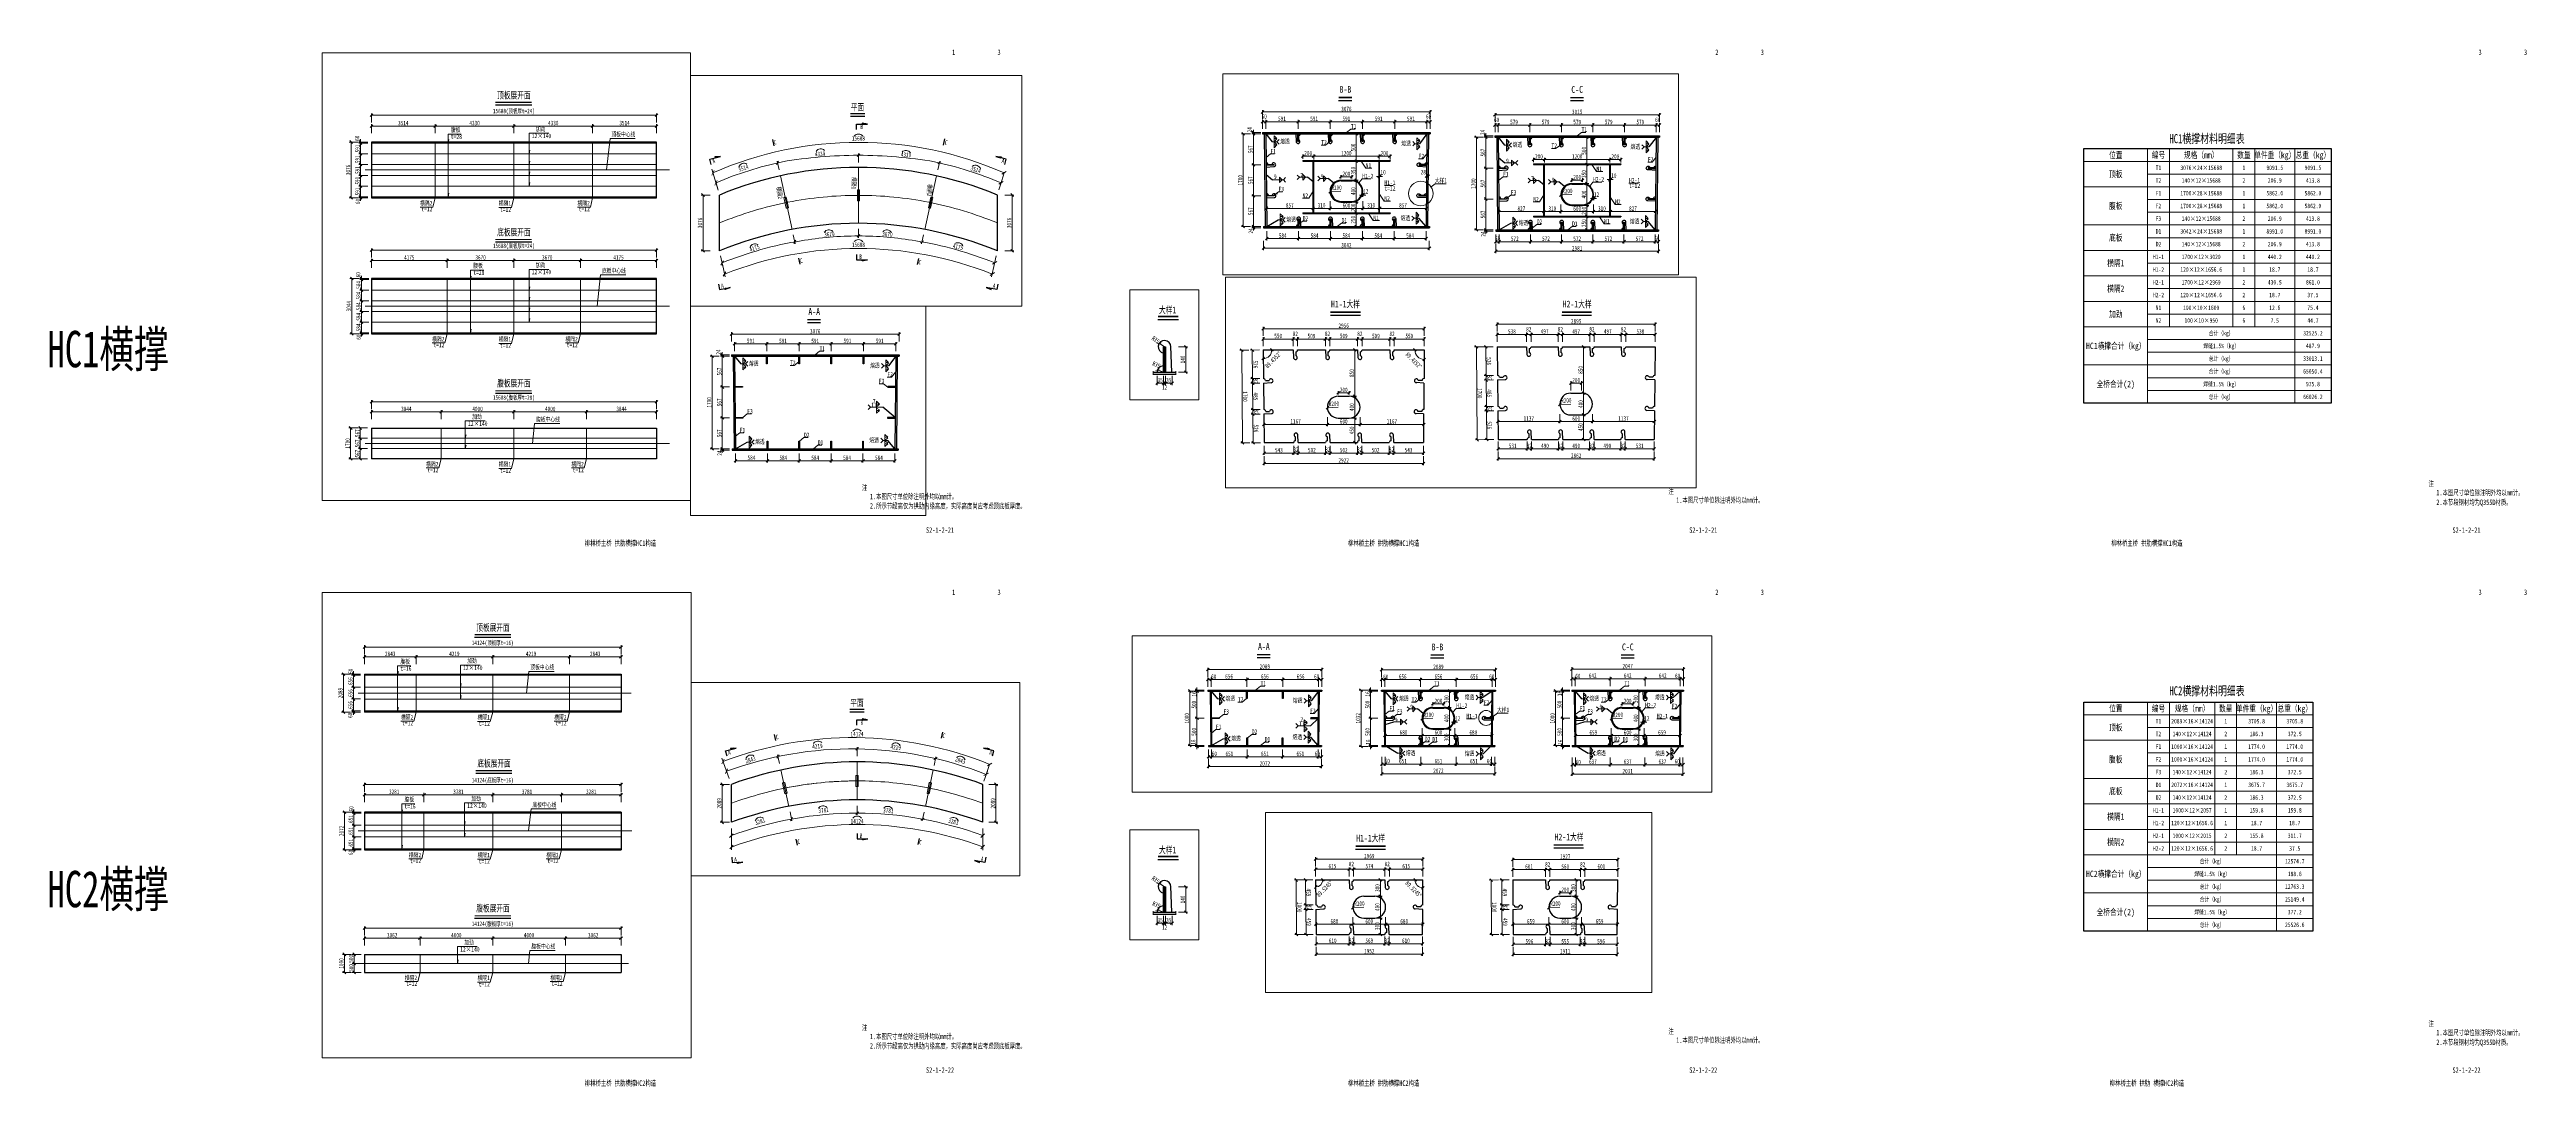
# Paper-space layout '布局1' of a CAD drawing. Header units: millimetres. Extents: x 1437 to 2800, y -4716 to -4146.
# The model-space entities are those that its viewports show. They can reach past a viewport. Long polylines and large blocks are cut down to what shows.
import ezdxf
from ezdxf.enums import TextEntityAlignment as Align

# ---------------------------------------------------------------- set-up
doc = ezdxf.new("R2010")
doc.units = ezdxf.units.MM
doc.header["$LTSCALE"] = 2
doc.header["$PDMODE"] = 34
doc.linetypes.add('CENTER2', pattern=[28.575, 19.05, -3.175, 3.175, -3.175])
doc.linetypes.add('DASHED', pattern=[0.75, 0.5, -0.25])
doc.layers.get('Defpoints').update_dxf_attribs({"color": 8, "lineweight": 9})
doc.layers.add('dim', color=3, linetype='Continuous')
for name, color, linetype, lineweight in [('中心线', 7, 'CENTER2', 15), ('文字', 7, 'Continuous', 15), ('标注', 4, 'Continuous', 13), ('标注线及字体', 2, 'Continuous', 15), ('桥 构造粗实', 1, 'Continuous', 30), ('细实线', 4, 'Continuous', 15), ('虚线', 4, 'DASHED', 15), ('钢板粗线', 1, 'Continuous', 25)]:
    doc.layers.add(name, color=color, linetype=linetype, lineweight=lineweight)
doc.styles.add('111', font='仿宋_GB2312.ttf', dxfattribs={"width": 0.7})
doc.styles.add('BM_Anno', font='仿宋_GB2312.ttf', dxfattribs={"width": 0.85})
doc.styles.add('SMEDI', font='仿宋_GB2312.ttf', dxfattribs={"width": 0.75})
doc.styles.get("Standard").update_dxf_attribs({"font": '仿宋_GB2312.ttf'})
doc.styles.add('TJHZF', font='仿宋_GB2312.ttf', dxfattribs={"width": 0.72})
doc.styles.add('仿宋字', font='仿宋_GB2312.ttf', dxfattribs={"width": 0.7})
doc.dimstyles.new('200', dxfattribs={"dimscale": 0, "dimtxt": 2.5, "dimasz": 1.5, "dimexe": 1, "dimexo": 1, "dimgap": 0.4, "dimtad": 1, "dimdec": 0, "dimdsep": 46, "dimtxsty": '111', "dimblk": 'OBLIQUE', "dimcen": 0, "dimclrd": 256, "dimclre": 256, "dimclrt": 256, "dimadec": 4, "dimazin": 0, "dimtfac": 1, "dimtdec": 0, "dimtmove": 2, "dimatfit": 3, "dimfxl": 4, "dimfxlon": 1, "dimtolj": 1, "dimlwd": -1, "dimlwe": -1, "dimarcsym": 0})
doc.dimstyles.new('MSteel_1.0_1.0', dxfattribs={"dimtxt": 3, "dimasz": 1.2, "dimexe": 1, "dimexo": 1, "dimgap": 1, "dimtad": 3, "dimtoh": 1, "dimdec": 0, "dimzin": 0, "dimdsep": 46, "dimtxsty": 'Standard', "dimblk": 'ARCHTICK', "dimcen": 0.09, "dimclrd": 3, "dimclre": 3, "dimadec": 4, "dimazin": 0, "dimtfac": 1, "dimtdec": 0, "dimtofl": 0, "dimtmove": 0, "dimatfit": 3, "dimfxl": 1, "dimtolj": 1, "dimtzin": 0, "dimarcsym": 0})

# ---------------------------------------------------------------- blocks, each defined once
blk = doc.blocks.new('12-140 有孔')
at = {"layer": 'Defpoints', "ltscale": 5}
blk.add_line((0, 140), (0, 0), dxfattribs=at)
at = {"layer": '钢板粗线'}
for p, q in [((-6, 0), (-6, 140)), ((-6, 140), (6, 140)), ((6, 140), (6, 0)), ((41, 0), (35, 141)), ((-41, 0), (41, 0))]:
    blk.add_line(p, q, dxfattribs=at)
for centre, start, end in [((0, 140), 0, 260.1291), ((-6, 0), 90, 180)]:
    blk.add_arc(centre, 35, start, end, dxfattribs=at)
blk = doc.blocks.new('_Oblique')
at = {"color": 0, "linetype": 'ByBlock', "lineweight": -2}
blk.add_line((-0.5, -0.5), (0.5, 0.5), dxfattribs=at)
blk = doc.blocks.new('*D21')
at = {"layer": 'Defpoints', "color": 0, "ltscale": 5, "transparency": 16777216}
for p in [(-210550, -20776), (-210550, -20837), (-210515, -20776)]:
    blk.add_point(p, dxfattribs=at)
at = {"layer": '标注', "ltscale": 5, "transparency": 16777216}
for p, q in [((-210550, -20797), (-210550, -20847)), ((-210515, -20837), (-210550, -20837)), ((-210515, -20797), (-210515, -20847))]:
    blk.add_line(p, q, dxfattribs=at)
at = {"layer": '标注', "ltscale": 5, "transparency": 16777216, "xscale": 15, "yscale": 15, "zscale": 15, "rotation": 180}
blk.add_blockref('_Oblique', (-210550, -20837), dxfattribs=at)
at = {"layer": '标注', "ltscale": 5, "transparency": 16777216, "xscale": 15, "yscale": 15, "zscale": 15}
blk.add_blockref('_Oblique', (-210515, -20837), dxfattribs=at)
at = {"layer": '标注', "ltscale": 5, "transparency": 16777216, "insert": (-210533, -20820), "char_height": 25, "attachment_point": 5, "style": '111'}
blk.add_mtext('\\A1;35', dxfattribs=at)
blk = doc.blocks.new('*D22')
at = {"layer": 'Defpoints', "color": 0, "ltscale": 5, "transparency": 16777216}
for p in [(-210515, -20776), (-210503, -20776), (-210503, -20837)]:
    blk.add_point(p, dxfattribs=at)
at = {"layer": '标注', "ltscale": 5, "transparency": 16777216}
for p, q in [((-210515, -20797), (-210515, -20847)), ((-210515, -20837), (-210503, -20837)), ((-210503, -20797), (-210503, -20847))]:
    blk.add_line(p, q, dxfattribs=at)
at = {"layer": '标注', "ltscale": 5, "transparency": 16777216, "xscale": 15, "yscale": 15, "zscale": 15, "rotation": 180}
blk.add_blockref('_Oblique', (-210515, -20837), dxfattribs=at)
at = {"layer": '标注', "ltscale": 5, "transparency": 16777216, "xscale": 15, "yscale": 15, "zscale": 15}
blk.add_blockref('_Oblique', (-210503, -20837), dxfattribs=at)
at = {"layer": '标注', "ltscale": 5, "transparency": 16777216, "insert": (-210509, -20860), "char_height": 25, "attachment_point": 5, "style": '111'}
blk.add_mtext('\\A1;12', dxfattribs=at)
blk = doc.blocks.new('*D23')
at = {"layer": 'Defpoints', "color": 0, "ltscale": 5, "transparency": 16777216}
for p in [(-210503, -20776), (-210468, -20776), (-210468, -20837)]:
    blk.add_point(p, dxfattribs=at)
at = {"layer": '标注', "ltscale": 5, "transparency": 16777216}
for p, q in [((-210503, -20797), (-210503, -20847)), ((-210503, -20837), (-210468, -20837)), ((-210468, -20797), (-210468, -20847))]:
    blk.add_line(p, q, dxfattribs=at)
at = {"layer": '标注', "ltscale": 5, "transparency": 16777216, "xscale": 15, "yscale": 15, "zscale": 15, "rotation": 180}
blk.add_blockref('_Oblique', (-210503, -20837), dxfattribs=at)
at = {"layer": '标注', "ltscale": 5, "transparency": 16777216, "xscale": 15, "yscale": 15, "zscale": 15}
blk.add_blockref('_Oblique', (-210468, -20837), dxfattribs=at)
at = {"layer": '标注', "ltscale": 5, "transparency": 16777216, "insert": (-210486, -20820), "char_height": 25, "attachment_point": 5, "style": '111'}
blk.add_mtext('\\A1;35', dxfattribs=at)
blk = doc.blocks.new('*D24')
at = {"layer": 'Defpoints', "color": 0, "ltscale": 5, "transparency": 16777216}
for p in [(-210548, -20763), (-210515, -20776)]:
    blk.add_point(p, dxfattribs=at)
at = {"layer": '标注', "ltscale": 5, "transparency": 16777216}
blk.add_line((-210515, -20776), (-210548, -20763), dxfattribs=at)
at = {"layer": '标注', "ltscale": 5, "transparency": 16777216, "xscale": 15, "yscale": 15, "zscale": 15, "rotation": 156.5780455694849}
blk.add_blockref('_Oblique', (-210548, -20763), dxfattribs=at)
at = {"layer": '标注', "ltscale": 5, "transparency": 16777216, "insert": (-210554, -20735), "char_height": 25, "attachment_point": 5, "rotation": 336.578, "style": '111'}
blk.add_mtext('\\A1;R35', dxfattribs=at)
blk = doc.blocks.new('*D25')
at = {"layer": 'Defpoints', "color": 0, "ltscale": 5, "transparency": 16777216}
for p in [(-210503, -20636), (-210503, -20776), (-210392, -20776)]:
    blk.add_point(p, dxfattribs=at)
at = {"layer": '标注', "ltscale": 5, "transparency": 16777216}
for p, q in [((-210432, -20636), (-210382, -20636)), ((-210392, -20636), (-210392, -20776)), ((-210432, -20776), (-210382, -20776))]:
    blk.add_line(p, q, dxfattribs=at)
at = {"layer": '标注', "ltscale": 5, "transparency": 16777216, "xscale": 15, "yscale": 15, "zscale": 15}
for p, rotation in [((-210392, -20636), 90), ((-210392, -20776), 270)]:
    blk.add_blockref('_Oblique', p, dxfattribs=dict(at, rotation=rotation))
at = {"layer": '标注', "ltscale": 5, "transparency": 16777216, "insert": (-210409, -20706), "char_height": 25, "attachment_point": 5, "rotation": 90, "style": '111'}
blk.add_mtext('\\A1;140', dxfattribs=at)
blk = doc.blocks.new('*D26')
at = {"layer": 'Defpoints', "color": 0, "ltscale": 5, "transparency": 16777216}
for p in [(-210538, -20616), (-210509, -20636)]:
    blk.add_point(p, dxfattribs=at)
at = {"layer": '标注', "ltscale": 5, "transparency": 16777216}
blk.add_line((-210509, -20636), (-210538, -20616), dxfattribs=at)
at = {"layer": '标注', "ltscale": 5, "transparency": 16777216, "xscale": 15, "yscale": 15, "zscale": 15, "rotation": 143.4802079940313}
blk.add_blockref('_Oblique', (-210538, -20616), dxfattribs=at)
at = {"layer": '标注', "ltscale": 5, "transparency": 16777216, "insert": (-210558, -20598), "char_height": 25, "attachment_point": 5, "rotation": 323.4802, "style": '111'}
blk.add_mtext('\\A1;R35', dxfattribs=at)
blk = doc.blocks.new('*D91')
at = {"layer": 'Defpoints', "color": 0, "ltscale": 5, "transparency": 16777216}
for p in [(-189932, 310), (-190524, 250), (-189932, 250)]:
    blk.add_point(p, dxfattribs=at)
at = {"layer": '标注', "ltscale": 5, "transparency": 16777216}
for p, q in [((-190524, 310), (-190524, 460)), ((-190124, 310), (-190624, 310)), ((-190524, 310), (-190524, 250)), ((-190124, 250), (-190624, 250)), ((-190524, 250), (-190524, 100))]:
    blk.add_line(p, q, dxfattribs=at)
at = {"layer": '标注', "ltscale": 5, "transparency": 16777216, "xscale": 149.9999999999999, "yscale": 149.9999999999999, "zscale": 149.9999999999999}
for p, rotation in [((-190524, 310), 270), ((-190524, 250), 90)]:
    blk.add_blockref('_Oblique', p, dxfattribs=dict(at, rotation=rotation))
at = {"layer": '标注', "ltscale": 5, "transparency": 16777216, "insert": (-190720, 516), "char_height": 250, "attachment_point": 5, "rotation": 90, "style": '111'}
blk.add_mtext('\\A1;60', dxfattribs=at)
blk = doc.blocks.new('*D92')
at = {"layer": 'Defpoints', "color": 0, "ltscale": 5, "transparency": 16777216}
for p in [(-189932, -932), (-190524, -1523), (-189932, -1523)]:
    blk.add_point(p, dxfattribs=at)
at = {"layer": '标注', "ltscale": 5, "transparency": 16777216}
for p, q in [((-190124, -932), (-190624, -932)), ((-190524, -932), (-190524, -1523)), ((-190124, -1523), (-190624, -1523))]:
    blk.add_line(p, q, dxfattribs=at)
at = {"layer": '标注', "ltscale": 5, "transparency": 16777216, "xscale": 149.9999999999999, "yscale": 149.9999999999999, "zscale": 149.9999999999999}
for p, rotation in [((-190524, -932), 90), ((-190524, -1523), 270)]:
    blk.add_blockref('_Oblique', p, dxfattribs=dict(at, rotation=rotation))
at = {"layer": '标注', "ltscale": 5, "transparency": 16777216, "insert": (-190689, -1228), "char_height": 250, "attachment_point": 5, "rotation": 90, "style": '111'}
blk.add_mtext('\\A1;591', dxfattribs=at)
blk = doc.blocks.new('*D93')
at = {"layer": 'Defpoints', "color": 0, "ltscale": 5, "transparency": 16777216}
for p in [(-189932, -1523), (-190524, -2115), (-189932, -2115)]:
    blk.add_point(p, dxfattribs=at)
at = {"layer": '标注', "ltscale": 5, "transparency": 16777216}
for p, q in [((-190124, -1523), (-190624, -1523)), ((-190524, -1523), (-190524, -2115)), ((-190124, -2115), (-190624, -2115))]:
    blk.add_line(p, q, dxfattribs=at)
at = {"layer": '标注', "ltscale": 5, "transparency": 16777216, "xscale": 149.9999999999999, "yscale": 149.9999999999999, "zscale": 149.9999999999999}
for p, rotation in [((-190524, -1523), 90), ((-190524, -2115), 270)]:
    blk.add_blockref('_Oblique', p, dxfattribs=dict(at, rotation=rotation))
at = {"layer": '标注', "ltscale": 5, "transparency": 16777216, "insert": (-190689, -1819), "char_height": 250, "attachment_point": 5, "rotation": 90, "style": '111'}
blk.add_mtext('\\A1;591', dxfattribs=at)
blk = doc.blocks.new('*D94')
at = {"layer": 'Defpoints', "color": 0, "ltscale": 5, "transparency": 16777216}
for p in [(-189932, -2115), (-190524, -2706), (-189932, -2706)]:
    blk.add_point(p, dxfattribs=at)
at = {"layer": '标注', "ltscale": 5, "transparency": 16777216}
for p, q in [((-190124, -2115), (-190624, -2115)), ((-190524, -2115), (-190524, -2706)), ((-190124, -2706), (-190624, -2706))]:
    blk.add_line(p, q, dxfattribs=at)
at = {"layer": '标注', "ltscale": 5, "transparency": 16777216, "xscale": 149.9999999999999, "yscale": 149.9999999999999, "zscale": 149.9999999999999}
for p, rotation in [((-190524, -2115), 90), ((-190524, -2706), 270)]:
    blk.add_blockref('_Oblique', p, dxfattribs=dict(at, rotation=rotation))
at = {"layer": '标注', "ltscale": 5, "transparency": 16777216, "insert": (-190689, -2410), "char_height": 250, "attachment_point": 5, "rotation": 90, "style": '111'}
blk.add_mtext('\\A1;591', dxfattribs=at)
blk = doc.blocks.new('*D95')
at = {"layer": 'Defpoints', "color": 0, "ltscale": 5, "transparency": 16777216}
for p in [(-189932, -2706), (-190524, -2766), (-189932, -2766)]:
    blk.add_point(p, dxfattribs=at)
at = {"layer": '标注', "ltscale": 5, "transparency": 16777216}
for p, q in [((-190524, -2706), (-190524, -2556)), ((-190124, -2706), (-190624, -2706)), ((-190524, -2706), (-190524, -2766)), ((-190124, -2766), (-190624, -2766)), ((-190524, -2766), (-190524, -2916))]:
    blk.add_line(p, q, dxfattribs=at)
at = {"layer": '标注', "ltscale": 5, "transparency": 16777216, "xscale": 149.9999999999999, "yscale": 149.9999999999999, "zscale": 149.9999999999999}
for p, rotation in [((-190524, -2706), 270), ((-190524, -2766), 90)]:
    blk.add_blockref('_Oblique', p, dxfattribs=dict(at, rotation=rotation))
at = {"layer": '标注', "ltscale": 5, "transparency": 16777216, "insert": (-190674, -2961), "char_height": 250, "attachment_point": 5, "rotation": 90, "style": '111'}
blk.add_mtext('\\A1;60', dxfattribs=at)
blk = doc.blocks.new('*D96')
at = {"layer": 'Defpoints', "color": 0, "ltscale": 5, "transparency": 16777216}
for p in [(-191050, 310), (-189932, 310), (-189932, -2766)]:
    blk.add_point(p, dxfattribs=at)
at = {"layer": '标注', "ltscale": 5, "transparency": 16777216}
for p, q in [((-190650, 310), (-191150, 310)), ((-191050, -2766), (-191050, 310)), ((-190650, -2766), (-191150, -2766))]:
    blk.add_line(p, q, dxfattribs=at)
at = {"layer": '标注', "ltscale": 5, "transparency": 16777216, "xscale": 149.9999999999999, "yscale": 149.9999999999999, "zscale": 149.9999999999999}
for p, rotation in [((-191050, 310), 90), ((-191050, -2766), 270)]:
    blk.add_blockref('_Oblique', p, dxfattribs=dict(at, rotation=rotation))
at = {"layer": '标注', "ltscale": 5, "transparency": 16777216, "insert": (-191215, -1228), "char_height": 250, "attachment_point": 5, "rotation": 90, "style": '111'}
blk.add_mtext('\\A1;3076', dxfattribs=at)
blk = doc.blocks.new('*D97')
at = {"layer": 'Defpoints', "color": 0, "ltscale": 5, "transparency": 16777216}
for p in [(-186419, 1188), (-189932, 17), (-186419, 17)]:
    blk.add_point(p, dxfattribs=at)
at = {"layer": '标注', "ltscale": 5, "transparency": 16777216}
for p, q in [((-189932, 788), (-189932, 1288)), ((-186419, 788), (-186419, 1288)), ((-189932, 1188), (-186419, 1188))]:
    blk.add_line(p, q, dxfattribs=at)
at = {"layer": '标注', "ltscale": 5, "transparency": 16777216, "xscale": 149.9999999999999, "yscale": 149.9999999999999, "zscale": 149.9999999999999, "rotation": 180}
blk.add_blockref('_Oblique', (-189932, 1188), dxfattribs=at)
at = {"layer": '标注', "ltscale": 5, "transparency": 16777216, "xscale": 149.9999999999999, "yscale": 149.9999999999999, "zscale": 149.9999999999999}
blk.add_blockref('_Oblique', (-186419, 1188), dxfattribs=at)
at = {"layer": '标注', "ltscale": 5, "transparency": 16777216, "insert": (-188175, 1353), "char_height": 250, "attachment_point": 5, "style": '111'}
blk.add_mtext('\\A1;3514', dxfattribs=at)
blk = doc.blocks.new('*D98')
at = {"layer": 'Defpoints', "color": 0, "ltscale": 5, "transparency": 16777216}
for p in [(-182088, 1188), (-186419, 16), (-182088, -223)]:
    blk.add_point(p, dxfattribs=at)
at = {"layer": '标注', "ltscale": 5, "transparency": 16777216}
for p, q in [((-186419, 788), (-186419, 1288)), ((-182088, 788), (-182088, 1288)), ((-186419, 1188), (-182088, 1188))]:
    blk.add_line(p, q, dxfattribs=at)
at = {"layer": '标注', "ltscale": 5, "transparency": 16777216, "xscale": 149.9999999999999, "yscale": 149.9999999999999, "zscale": 149.9999999999999, "rotation": 180}
blk.add_blockref('_Oblique', (-186419, 1188), dxfattribs=at)
at = {"layer": '标注', "ltscale": 5, "transparency": 16777216, "xscale": 149.9999999999999, "yscale": 149.9999999999999, "zscale": 149.9999999999999}
blk.add_blockref('_Oblique', (-182088, 1188), dxfattribs=at)
at = {"layer": '标注', "ltscale": 5, "transparency": 16777216, "insert": (-184253, 1353), "char_height": 250, "attachment_point": 5, "style": '111'}
blk.add_mtext('\\A1;4330', dxfattribs=at)
blk = doc.blocks.new('*D99')
at = {"layer": 'Defpoints', "color": 0, "ltscale": 5, "transparency": 16777216}
for p in [(-177757, 1188), (-182088, 10), (-177757, 10)]:
    blk.add_point(p, dxfattribs=at)
at = {"layer": '标注', "ltscale": 5, "transparency": 16777216}
for p, q in [((-182088, 788), (-182088, 1288)), ((-177757, 788), (-177757, 1288)), ((-182088, 1188), (-177757, 1188))]:
    blk.add_line(p, q, dxfattribs=at)
at = {"layer": '标注', "ltscale": 5, "transparency": 16777216, "xscale": 149.9999999999999, "yscale": 149.9999999999999, "zscale": 149.9999999999999, "rotation": 180}
blk.add_blockref('_Oblique', (-182088, 1188), dxfattribs=at)
at = {"layer": '标注', "ltscale": 5, "transparency": 16777216, "xscale": 149.9999999999999, "yscale": 149.9999999999999, "zscale": 149.9999999999999}
blk.add_blockref('_Oblique', (-177757, 1188), dxfattribs=at)
at = {"layer": '标注', "ltscale": 5, "transparency": 16777216, "insert": (-179922, 1353), "char_height": 250, "attachment_point": 5, "style": '111'}
blk.add_mtext('\\A1;4330', dxfattribs=at)
blk = doc.blocks.new('*D100')
at = {"layer": 'Defpoints', "color": 0, "ltscale": 5, "transparency": 16777216}
for p in [(-174244, 1188), (-177757, 10), (-174244, 10)]:
    blk.add_point(p, dxfattribs=at)
at = {"layer": '标注', "ltscale": 5, "transparency": 16777216}
for p, q in [((-177757, 788), (-177757, 1288)), ((-174244, 788), (-174244, 1288)), ((-177757, 1188), (-174244, 1188))]:
    blk.add_line(p, q, dxfattribs=at)
at = {"layer": '标注', "ltscale": 5, "transparency": 16777216, "xscale": 149.9999999999999, "yscale": 149.9999999999999, "zscale": 149.9999999999999, "rotation": 180}
blk.add_blockref('_Oblique', (-177757, 1188), dxfattribs=at)
at = {"layer": '标注', "ltscale": 5, "transparency": 16777216, "xscale": 149.9999999999999, "yscale": 149.9999999999999, "zscale": 149.9999999999999}
blk.add_blockref('_Oblique', (-174244, 1188), dxfattribs=at)
at = {"layer": '标注', "ltscale": 5, "transparency": 16777216, "insert": (-176000, 1353), "char_height": 250, "attachment_point": 5, "style": '111'}
blk.add_mtext('\\A1;3514', dxfattribs=at)
blk = doc.blocks.new('*D101')
at = {"layer": 'Defpoints', "color": 0, "ltscale": 5, "transparency": 16777216}
for p in [(-189932, -7197), (-190476, -7257), (-189932, -7257)]:
    blk.add_point(p, dxfattribs=at)
at = {"layer": '标注', "ltscale": 5, "transparency": 16777216}
for p, q in [((-190476, -7197), (-190476, -7047)), ((-190076, -7197), (-190576, -7197)), ((-190476, -7197), (-190476, -7257)), ((-190076, -7257), (-190576, -7257)), ((-190476, -7257), (-190476, -7407))]:
    blk.add_line(p, q, dxfattribs=at)
at = {"layer": '标注', "ltscale": 5, "transparency": 16777216, "xscale": 149.9999999999999, "yscale": 149.9999999999999, "zscale": 149.9999999999999}
for p, rotation in [((-190476, -7197), 270), ((-190476, -7257), 90)]:
    blk.add_blockref('_Oblique', p, dxfattribs=dict(at, rotation=rotation))
at = {"layer": '标注', "ltscale": 5, "transparency": 16777216, "insert": (-190661, -6990), "char_height": 250, "attachment_point": 5, "rotation": 90, "style": '111'}
blk.add_mtext('\\A1;60', dxfattribs=at)
blk = doc.blocks.new('*D102')
at = {"layer": 'Defpoints', "color": 0, "ltscale": 5, "transparency": 16777216}
for p in [(-189932, -7257), (-190476, -7841), (-189932, -7841)]:
    blk.add_point(p, dxfattribs=at)
at = {"layer": '标注', "ltscale": 5, "transparency": 16777216}
for p, q in [((-190076, -7257), (-190576, -7257)), ((-190476, -7257), (-190476, -7841)), ((-190076, -7841), (-190576, -7841))]:
    blk.add_line(p, q, dxfattribs=at)
at = {"layer": '标注', "ltscale": 5, "transparency": 16777216, "xscale": 149.9999999999999, "yscale": 149.9999999999999, "zscale": 149.9999999999999}
for p, rotation in [((-190476, -7257), 90), ((-190476, -7841), 270)]:
    blk.add_blockref('_Oblique', p, dxfattribs=dict(at, rotation=rotation))
at = {"layer": '标注', "ltscale": 5, "transparency": 16777216, "insert": (-190641, -7549), "char_height": 250, "attachment_point": 5, "rotation": 90, "style": '111'}
blk.add_mtext('\\A1;584', dxfattribs=at)
blk = doc.blocks.new('*D103')
at = {"layer": 'Defpoints', "color": 0, "ltscale": 5, "transparency": 16777216}
for p in [(-189932, -9010), (-190476, -9595), (-189932, -9595)]:
    blk.add_point(p, dxfattribs=at)
at = {"layer": '标注', "ltscale": 5, "transparency": 16777216}
for p, q in [((-190076, -9010), (-190576, -9010)), ((-190476, -9010), (-190476, -9595)), ((-190076, -9595), (-190576, -9595))]:
    blk.add_line(p, q, dxfattribs=at)
at = {"layer": '标注', "ltscale": 5, "transparency": 16777216, "xscale": 149.9999999999999, "yscale": 149.9999999999999, "zscale": 149.9999999999999}
for p, rotation in [((-190476, -9010), 90), ((-190476, -9595), 270)]:
    blk.add_blockref('_Oblique', p, dxfattribs=dict(at, rotation=rotation))
at = {"layer": '标注', "ltscale": 5, "transparency": 16777216, "insert": (-190641, -9302), "char_height": 250, "attachment_point": 5, "rotation": 90, "style": '111'}
blk.add_mtext('\\A1;584', dxfattribs=at)
blk = doc.blocks.new('*D104')
at = {"layer": 'Defpoints', "color": 0, "ltscale": 5, "transparency": 16777216}
for p in [(-189932, -9595), (-190476, -10179), (-189932, -10179)]:
    blk.add_point(p, dxfattribs=at)
at = {"layer": '标注', "ltscale": 5, "transparency": 16777216}
for p, q in [((-190076, -9595), (-190576, -9595)), ((-190476, -9595), (-190476, -10179)), ((-190076, -10179), (-190576, -10179))]:
    blk.add_line(p, q, dxfattribs=at)
at = {"layer": '标注', "ltscale": 5, "transparency": 16777216, "xscale": 149.9999999999999, "yscale": 149.9999999999999, "zscale": 149.9999999999999}
for p, rotation in [((-190476, -9595), 90), ((-190476, -10179), 270)]:
    blk.add_blockref('_Oblique', p, dxfattribs=dict(at, rotation=rotation))
at = {"layer": '标注', "ltscale": 5, "transparency": 16777216, "insert": (-190641, -9887), "char_height": 250, "attachment_point": 5, "rotation": 90, "style": '111'}
blk.add_mtext('\\A1;584', dxfattribs=at)
blk = doc.blocks.new('*D105')
at = {"layer": 'Defpoints', "color": 0, "ltscale": 5, "transparency": 16777216}
for p in [(-189932, -10179), (-190476, -10239), (-189932, -10239)]:
    blk.add_point(p, dxfattribs=at)
at = {"layer": '标注', "ltscale": 5, "transparency": 16777216}
for p, q in [((-190476, -10179), (-190476, -10029)), ((-190076, -10179), (-190576, -10179)), ((-190476, -10179), (-190476, -10239)), ((-190076, -10239), (-190576, -10239)), ((-190476, -10239), (-190476, -10389))]:
    blk.add_line(p, q, dxfattribs=at)
at = {"layer": '标注', "ltscale": 5, "transparency": 16777216, "xscale": 149.9999999999999, "yscale": 149.9999999999999, "zscale": 149.9999999999999}
for p, rotation in [((-190476, -10179), 270), ((-190476, -10239), 90)]:
    blk.add_blockref('_Oblique', p, dxfattribs=dict(at, rotation=rotation))
at = {"layer": '标注', "ltscale": 5, "transparency": 16777216, "insert": (-190624, -10422), "char_height": 250, "attachment_point": 5, "rotation": 90, "style": '111'}
blk.add_mtext('\\A1;60', dxfattribs=at)
blk = doc.blocks.new('*D106')
at = {"layer": 'Defpoints', "color": 0, "ltscale": 5, "transparency": 16777216}
for p in [(-191013, -7197), (-189932, -7197), (-189932, -10241)]:
    blk.add_point(p, dxfattribs=at)
at = {"layer": '标注', "ltscale": 5, "transparency": 16777216}
for p, q in [((-190613, -7197), (-191113, -7197)), ((-191013, -10241), (-191013, -7197)), ((-190613, -10241), (-191113, -10241))]:
    blk.add_line(p, q, dxfattribs=at)
at = {"layer": '标注', "ltscale": 5, "transparency": 16777216, "xscale": 149.9999999999999, "yscale": 149.9999999999999, "zscale": 149.9999999999999}
for p, rotation in [((-191013, -7197), 90), ((-191013, -10241), 270)]:
    blk.add_blockref('_Oblique', p, dxfattribs=dict(at, rotation=rotation))
at = {"layer": '标注', "ltscale": 5, "transparency": 16777216, "insert": (-191178, -8719), "char_height": 250, "attachment_point": 5, "rotation": 90, "style": '111'}
blk.add_mtext('\\A1;3044', dxfattribs=at)
blk = doc.blocks.new('*D107')
at = {"layer": 'Defpoints', "color": 0, "ltscale": 5, "transparency": 16777216}
for p in [(-185757, -6206), (-189932, -7524), (-185757, -7524)]:
    blk.add_point(p, dxfattribs=at)
at = {"layer": '标注', "ltscale": 5, "transparency": 16777216}
for p, q in [((-189932, -6606), (-189932, -6106)), ((-185757, -6606), (-185757, -6106)), ((-189932, -6206), (-185757, -6206))]:
    blk.add_line(p, q, dxfattribs=at)
at = {"layer": '标注', "ltscale": 5, "transparency": 16777216, "xscale": 149.9999999999999, "yscale": 149.9999999999999, "zscale": 149.9999999999999, "rotation": 180}
blk.add_blockref('_Oblique', (-189932, -6206), dxfattribs=at)
at = {"layer": '标注', "ltscale": 5, "transparency": 16777216, "xscale": 149.9999999999999, "yscale": 149.9999999999999, "zscale": 149.9999999999999}
blk.add_blockref('_Oblique', (-185757, -6206), dxfattribs=at)
at = {"layer": '标注', "ltscale": 5, "transparency": 16777216, "insert": (-187844, -6041), "char_height": 250, "attachment_point": 5, "style": '111'}
blk.add_mtext('\\A1;4175', dxfattribs=at)
blk = doc.blocks.new('*D108')
at = {"layer": 'Defpoints', "color": 0, "ltscale": 5, "transparency": 16777216}
for p in [(-182088, -6205), (-185757, -7524), (-182088, -7524)]:
    blk.add_point(p, dxfattribs=at)
at = {"layer": '标注', "ltscale": 5, "transparency": 16777216}
for p, q in [((-185757, -6605), (-185757, -6105)), ((-182088, -6605), (-182088, -6105)), ((-185757, -6205), (-182088, -6205))]:
    blk.add_line(p, q, dxfattribs=at)
at = {"layer": '标注', "ltscale": 5, "transparency": 16777216, "xscale": 149.9999999999999, "yscale": 149.9999999999999, "zscale": 149.9999999999999, "rotation": 180}
blk.add_blockref('_Oblique', (-185757, -6205), dxfattribs=at)
at = {"layer": '标注', "ltscale": 5, "transparency": 16777216, "xscale": 149.9999999999999, "yscale": 149.9999999999999, "zscale": 149.9999999999999}
blk.add_blockref('_Oblique', (-182088, -6205), dxfattribs=at)
at = {"layer": '标注', "ltscale": 5, "transparency": 16777216, "insert": (-183922, -6040), "char_height": 250, "attachment_point": 5, "style": '111'}
blk.add_mtext('\\A1;3670', dxfattribs=at)
blk = doc.blocks.new('*D109')
at = {"layer": 'Defpoints', "color": 0, "ltscale": 5, "transparency": 16777216}
for p in [(-178419, -6205), (-182088, -7524), (-178419, -7524)]:
    blk.add_point(p, dxfattribs=at)
at = {"layer": '标注', "ltscale": 5, "transparency": 16777216}
for p, q in [((-182088, -6605), (-182088, -6105)), ((-178419, -6605), (-178419, -6105)), ((-182088, -6205), (-178419, -6205))]:
    blk.add_line(p, q, dxfattribs=at)
at = {"layer": '标注', "ltscale": 5, "transparency": 16777216, "xscale": 149.9999999999999, "yscale": 149.9999999999999, "zscale": 149.9999999999999, "rotation": 180}
blk.add_blockref('_Oblique', (-182088, -6205), dxfattribs=at)
at = {"layer": '标注', "ltscale": 5, "transparency": 16777216, "xscale": 149.9999999999999, "yscale": 149.9999999999999, "zscale": 149.9999999999999}
blk.add_blockref('_Oblique', (-178419, -6205), dxfattribs=at)
at = {"layer": '标注', "ltscale": 5, "transparency": 16777216, "insert": (-180253, -6040), "char_height": 250, "attachment_point": 5, "style": '111'}
blk.add_mtext('\\A1;3670', dxfattribs=at)
blk = doc.blocks.new('*D110')
at = {"layer": 'Defpoints', "color": 0, "ltscale": 5, "transparency": 16777216}
for p in [(-174244, -6206), (-178419, -7524), (-174244, -7524)]:
    blk.add_point(p, dxfattribs=at)
at = {"layer": '标注', "ltscale": 5, "transparency": 16777216}
for p, q in [((-178419, -6606), (-178419, -6106)), ((-174244, -6606), (-174244, -6106)), ((-178419, -6206), (-174244, -6206))]:
    blk.add_line(p, q, dxfattribs=at)
at = {"layer": '标注', "ltscale": 5, "transparency": 16777216, "xscale": 149.9999999999999, "yscale": 149.9999999999999, "zscale": 149.9999999999999, "rotation": 180}
blk.add_blockref('_Oblique', (-178419, -6206), dxfattribs=at)
at = {"layer": '标注', "ltscale": 5, "transparency": 16777216, "xscale": 149.9999999999999, "yscale": 149.9999999999999, "zscale": 149.9999999999999}
blk.add_blockref('_Oblique', (-174244, -6206), dxfattribs=at)
at = {"layer": '标注', "ltscale": 5, "transparency": 16777216, "insert": (-176331, -6041), "char_height": 250, "attachment_point": 5, "style": '111'}
blk.add_mtext('\\A1;4175', dxfattribs=at)
blk = doc.blocks.new('*D111')
at = {"layer": 'Defpoints', "color": 0, "ltscale": 5, "transparency": 16777216}
for p in [(-189932, -5638), (-189932, -7197), (-174244, -7197)]:
    blk.add_point(p, dxfattribs=at)
at = {"layer": '标注', "ltscale": 5, "transparency": 16777216}
for p, q in [((-189932, -6038), (-189932, -5538)), ((-174244, -6038), (-174244, -5538)), ((-174244, -5638), (-189932, -5638))]:
    blk.add_line(p, q, dxfattribs=at)
at = {"layer": '标注', "ltscale": 5, "transparency": 16777216, "xscale": 149.9999999999999, "yscale": 149.9999999999999, "zscale": 149.9999999999999, "rotation": 180}
blk.add_blockref('_Oblique', (-189932, -5638), dxfattribs=at)
at = {"layer": '标注', "ltscale": 5, "transparency": 16777216, "xscale": 149.9999999999999, "yscale": 149.9999999999999, "zscale": 149.9999999999999}
blk.add_blockref('_Oblique', (-174244, -5638), dxfattribs=at)
at = {"layer": '标注', "ltscale": 5, "transparency": 16777216, "insert": (-182088, -5431), "char_height": 250, "attachment_point": 5, "style": '111'}
blk.add_mtext('\\A1;15688(底板厚t=24)', dxfattribs=at)
blk = doc.blocks.new('*D112')
at = {"layer": 'Defpoints', "color": 0, "ltscale": 5, "transparency": 16777216}
for p in [(-189932, -15419), (-190543, -15986), (-189932, -15986)]:
    blk.add_point(p, dxfattribs=at)
at = {"layer": '标注', "ltscale": 5, "transparency": 16777216}
for p, q in [((-190143, -15419), (-190643, -15419)), ((-190543, -15419), (-190543, -15986)), ((-190143, -15986), (-190643, -15986))]:
    blk.add_line(p, q, dxfattribs=at)
at = {"layer": '标注', "ltscale": 5, "transparency": 16777216, "xscale": 149.9999999999999, "yscale": 149.9999999999999, "zscale": 149.9999999999999}
for p, rotation in [((-190543, -15419), 90), ((-190543, -15986), 270)]:
    blk.add_blockref('_Oblique', p, dxfattribs=dict(at, rotation=rotation))
at = {"layer": '标注', "ltscale": 5, "transparency": 16777216, "insert": (-190708, -15702), "char_height": 250, "attachment_point": 5, "rotation": 90, "style": '111'}
blk.add_mtext('\\A1;567', dxfattribs=at)
blk = doc.blocks.new('*D113')
at = {"layer": 'Defpoints', "color": 0, "ltscale": 5, "transparency": 16777216}
for p in [(-189932, -16552), (-190543, -17119), (-189932, -17119)]:
    blk.add_point(p, dxfattribs=at)
at = {"layer": '标注', "ltscale": 5, "transparency": 16777216}
for p, q in [((-190143, -16552), (-190643, -16552)), ((-190543, -16552), (-190543, -17119)), ((-190143, -17119), (-190643, -17119))]:
    blk.add_line(p, q, dxfattribs=at)
at = {"layer": '标注', "ltscale": 5, "transparency": 16777216, "xscale": 149.9999999999999, "yscale": 149.9999999999999, "zscale": 149.9999999999999}
for p, rotation in [((-190543, -16552), 90), ((-190543, -17119), 270)]:
    blk.add_blockref('_Oblique', p, dxfattribs=dict(at, rotation=rotation))
at = {"layer": '标注', "ltscale": 5, "transparency": 16777216, "insert": (-190708, -16836), "char_height": 250, "attachment_point": 5, "rotation": 90, "style": '111'}
blk.add_mtext('\\A1;567', dxfattribs=at)
blk = doc.blocks.new('*D114')
at = {"layer": 'Defpoints', "color": 0, "ltscale": 5, "transparency": 16777216}
for p in [(-191073, -15419), (-189932, -15419), (-189932, -17119)]:
    blk.add_point(p, dxfattribs=at)
at = {"layer": '标注', "ltscale": 5, "transparency": 16777216}
for p, q in [((-190673, -15419), (-191173, -15419)), ((-191073, -17119), (-191073, -15419)), ((-190673, -17119), (-191173, -17119))]:
    blk.add_line(p, q, dxfattribs=at)
at = {"layer": '标注', "ltscale": 5, "transparency": 16777216, "xscale": 149.9999999999999, "yscale": 149.9999999999999, "zscale": 149.9999999999999}
for p, rotation in [((-191073, -15419), 90), ((-191073, -17119), 270)]:
    blk.add_blockref('_Oblique', p, dxfattribs=dict(at, rotation=rotation))
at = {"layer": '标注', "ltscale": 5, "transparency": 16777216, "insert": (-191238, -16269), "char_height": 250, "attachment_point": 5, "rotation": 90, "style": '111'}
blk.add_mtext('\\A1;1700', dxfattribs=at)
blk = doc.blocks.new('*D115')
at = {"layer": 'Defpoints', "color": 0, "ltscale": 5, "transparency": 16777216}
for p in [(-182088, -14533), (-186088, -15419), (-182088, -15419)]:
    blk.add_point(p, dxfattribs=at)
at = {"layer": '标注', "ltscale": 5, "transparency": 16777216}
for p, q in [((-186088, -14933), (-186088, -14433)), ((-182088, -14933), (-182088, -14433)), ((-186088, -14533), (-182088, -14533))]:
    blk.add_line(p, q, dxfattribs=at)
at = {"layer": '标注', "ltscale": 5, "transparency": 16777216, "xscale": 149.9999999999999, "yscale": 149.9999999999999, "zscale": 149.9999999999999, "rotation": 180}
blk.add_blockref('_Oblique', (-186088, -14533), dxfattribs=at)
at = {"layer": '标注', "ltscale": 5, "transparency": 16777216, "xscale": 149.9999999999999, "yscale": 149.9999999999999, "zscale": 149.9999999999999}
blk.add_blockref('_Oblique', (-182088, -14533), dxfattribs=at)
at = {"layer": '标注', "ltscale": 5, "transparency": 16777216, "insert": (-184088, -14368), "char_height": 250, "attachment_point": 5, "style": '111'}
blk.add_mtext('\\A1;4000', dxfattribs=at)
blk = doc.blocks.new('*D116')
at = {"layer": 'Defpoints', "color": 0, "ltscale": 5, "transparency": 16777216}
for p in [(-189932, -14533), (-189932, -15419), (-186088, -15419)]:
    blk.add_point(p, dxfattribs=at)
at = {"layer": '标注', "ltscale": 5, "transparency": 16777216}
for p, q in [((-189932, -14933), (-189932, -14433)), ((-186088, -14933), (-186088, -14433)), ((-186088, -14533), (-189932, -14533))]:
    blk.add_line(p, q, dxfattribs=at)
at = {"layer": '标注', "ltscale": 5, "transparency": 16777216, "xscale": 149.9999999999999, "yscale": 149.9999999999999, "zscale": 149.9999999999999, "rotation": 180}
blk.add_blockref('_Oblique', (-189932, -14533), dxfattribs=at)
at = {"layer": '标注', "ltscale": 5, "transparency": 16777216, "xscale": 149.9999999999999, "yscale": 149.9999999999999, "zscale": 149.9999999999999}
blk.add_blockref('_Oblique', (-186088, -14533), dxfattribs=at)
at = {"layer": '标注', "ltscale": 5, "transparency": 16777216, "insert": (-188010, -14368), "char_height": 250, "attachment_point": 5, "style": '111'}
blk.add_mtext('\\A1;3844', dxfattribs=at)
blk = doc.blocks.new('*D117')
at = {"layer": 'Defpoints', "color": 0, "ltscale": 5, "transparency": 16777216}
for p in [(-174244, -13983), (-189932, -15419), (-174244, -15419)]:
    blk.add_point(p, dxfattribs=at)
at = {"layer": '标注', "ltscale": 5, "transparency": 16777216}
for p, q in [((-189932, -14383), (-189932, -13883)), ((-174244, -14383), (-174244, -13883)), ((-189932, -13983), (-174244, -13983))]:
    blk.add_line(p, q, dxfattribs=at)
at = {"layer": '标注', "ltscale": 5, "transparency": 16777216, "xscale": 149.9999999999999, "yscale": 149.9999999999999, "zscale": 149.9999999999999, "rotation": 180}
blk.add_blockref('_Oblique', (-189932, -13983), dxfattribs=at)
at = {"layer": '标注', "ltscale": 5, "transparency": 16777216, "xscale": 149.9999999999999, "yscale": 149.9999999999999, "zscale": 149.9999999999999}
blk.add_blockref('_Oblique', (-174244, -13983), dxfattribs=at)
at = {"layer": '标注', "ltscale": 5, "transparency": 16777216, "insert": (-182088, -13775), "char_height": 250, "attachment_point": 5, "style": '111'}
blk.add_mtext('\\A1;15688(腹板厚t=28)', dxfattribs=at)
blk = doc.blocks.new('*D118')
at = {"layer": 'Defpoints', "color": 0, "ltscale": 5, "transparency": 16777216}
for p in [(-178088, -14533), (-182088, -15419), (-178088, -15419)]:
    blk.add_point(p, dxfattribs=at)
at = {"layer": '标注', "ltscale": 5, "transparency": 16777216}
for p, q in [((-182088, -14933), (-182088, -14433)), ((-178088, -14933), (-178088, -14433)), ((-182088, -14533), (-178088, -14533))]:
    blk.add_line(p, q, dxfattribs=at)
at = {"layer": '标注', "ltscale": 5, "transparency": 16777216, "xscale": 149.9999999999999, "yscale": 149.9999999999999, "zscale": 149.9999999999999, "rotation": 180}
blk.add_blockref('_Oblique', (-182088, -14533), dxfattribs=at)
at = {"layer": '标注', "ltscale": 5, "transparency": 16777216, "xscale": 149.9999999999999, "yscale": 149.9999999999999, "zscale": 149.9999999999999}
blk.add_blockref('_Oblique', (-178088, -14533), dxfattribs=at)
at = {"layer": '标注', "ltscale": 5, "transparency": 16777216, "insert": (-180088, -14368), "char_height": 250, "attachment_point": 5, "style": '111'}
blk.add_mtext('\\A1;4000', dxfattribs=at)
blk = doc.blocks.new('*D119')
at = {"layer": 'Defpoints', "color": 0, "ltscale": 5, "transparency": 16777216}
for p in [(-174244, -14533), (-178088, -15419), (-174244, -15419)]:
    blk.add_point(p, dxfattribs=at)
at = {"layer": '标注', "ltscale": 5, "transparency": 16777216}
for p, q in [((-178088, -14933), (-178088, -14433)), ((-174244, -14933), (-174244, -14433)), ((-178088, -14533), (-174244, -14533))]:
    blk.add_line(p, q, dxfattribs=at)
at = {"layer": '标注', "ltscale": 5, "transparency": 16777216, "xscale": 149.9999999999999, "yscale": 149.9999999999999, "zscale": 149.9999999999999, "rotation": 180}
blk.add_blockref('_Oblique', (-178088, -14533), dxfattribs=at)
at = {"layer": '标注', "ltscale": 5, "transparency": 16777216, "xscale": 149.9999999999999, "yscale": 149.9999999999999, "zscale": 149.9999999999999}
blk.add_blockref('_Oblique', (-174244, -14533), dxfattribs=at)
at = {"layer": '标注', "ltscale": 5, "transparency": 16777216, "insert": (-176166, -14368), "char_height": 250, "attachment_point": 5, "style": '111'}
blk.add_mtext('\\A1;3844', dxfattribs=at)
blk = doc.blocks.new('*D3480')
at = {"layer": 'Defpoints', "color": 0, "ltscale": 5, "transparency": 16777216}
for p in [(-214288, -8104), (-213380, -8104), (-213380, -11179)]:
    blk.add_point(p, dxfattribs=at)
at = {"layer": '标注', "ltscale": 5, "transparency": 16777216}
for p, q in [((-213888, -8104), (-214388, -8104)), ((-214288, -11179), (-214288, -8104)), ((-213888, -11179), (-214388, -11179))]:
    blk.add_line(p, q, dxfattribs=at)
at = {"layer": '标注', "ltscale": 5, "transparency": 16777216, "xscale": 149.9999999999998, "yscale": 149.9999999999998, "zscale": 149.9999999999998}
for p, rotation in [((-214288, -8104), 90), ((-214288, -11179), 270)]:
    blk.add_blockref('_Oblique', p, dxfattribs=dict(at, rotation=rotation))
at = {"layer": '标注', "ltscale": 5, "transparency": 16777216, "insert": (-214453, -9642), "char_height": 250, "attachment_point": 5, "rotation": 90, "style": '111'}
blk.add_mtext('\\A1;3076', dxfattribs=at)
blk = doc.blocks.new('*D3481')
at = {"layer": 'Defpoints', "color": 0, "ltscale": 5, "transparency": 16777216}
for p in [(-198091, -8104), (-197279, -8104), (-198091, -11179)]:
    blk.add_point(p, dxfattribs=at)
at = {"layer": '标注', "ltscale": 5, "transparency": 16777216}
for p, q in [((-197679, -8104), (-197179, -8104)), ((-197279, -11179), (-197279, -8104)), ((-197679, -11179), (-197179, -11179))]:
    blk.add_line(p, q, dxfattribs=at)
at = {"layer": '标注', "ltscale": 5, "transparency": 16777216, "xscale": 149.9999999999998, "yscale": 149.9999999999998, "zscale": 149.9999999999998}
for p, rotation in [((-197279, -8104), 90), ((-197279, -11179), 270)]:
    blk.add_blockref('_Oblique', p, dxfattribs=dict(at, rotation=rotation))
at = {"layer": '标注', "ltscale": 5, "transparency": 16777216, "insert": (-197444, -9642), "char_height": 250, "attachment_point": 5, "rotation": 90, "style": '111'}
blk.add_mtext('\\A1;3076', dxfattribs=at)
blk = doc.blocks.new('剖面箭头')
at = {"layer": '钢板粗线', "ltscale": 10}
h = blk.add_hatch(dxfattribs=at)
h.set_pattern_fill('ANSI31', color=256, style=0)
h.set_pattern_definition([(45, (-182.99888, -777.8594), (-0.088388348, 0.088388348), [])])
h.paths.add_polyline_path([(6, -3), (3.15, -3), (3, -3.6)])
for p, q in [((0, 0), (0, -3)), ((0, -3), (6, -3)), ((6, -3), (3, -3.6)), ((3, -3.6), (3.15, -3))]:
    blk.add_line(p, q, dxfattribs=at)
blk = doc.blocks.new('12-140 无孔')
at = {"layer": 'Defpoints', "ltscale": 5}
blk.add_line((0, 140), (0, 0), dxfattribs=at)
at = {"layer": '钢板粗线'}
for p, q in [((-6, 0), (-6, 140)), ((-6, 140), (6, 140)), ((6, 140), (6, 0))]:
    blk.add_line(p, q, dxfattribs=at)
blk = doc.blocks.new('_ArchTick')
at = {"color": 0, "linetype": 'ByBlock', "const_width": 0.15}
blk.add_lwpolyline([(-0.5, -0.5), (0.5, 0.5)], dxfattribs=at)
blk = doc.blocks.new('*D3451')
at = {"layer": 'Defpoints', "color": 0, "ltscale": 5, "transparency": 16777216}
for p in [(-210973, -15874), (-210747, -15874), (-210747, -15898)]:
    blk.add_point(p, dxfattribs=at)
at = {"layer": '标注', "ltscale": 5, "transparency": 16777216}
for p, q in [((-210840, -15874), (-211006, -15874)), ((-210840, -15898), (-211006, -15898)), ((-210973, -15874), (-210973, -15824)), ((-210973, -15898), (-210973, -15874)), ((-210973, -15898), (-210973, -15948))]:
    blk.add_line(p, q, dxfattribs=at)
at = {"layer": '标注', "ltscale": 5, "transparency": 16777216, "xscale": 50, "yscale": 50, "zscale": 50}
for p, rotation in [((-210973, -15874), 270), ((-210973, -15898), 90)]:
    blk.add_blockref('_Oblique', p, dxfattribs=dict(at, rotation=rotation))
at = {"layer": '标注', "ltscale": 5, "transparency": 16777216, "insert": (-211044, -15824), "char_height": 83.3, "attachment_point": 5, "rotation": 90, "style": '111'}
blk.add_mtext('\\A1;24', dxfattribs=at)
blk = doc.blocks.new('*D3452')
at = {"layer": 'Defpoints', "color": 0, "ltscale": 5, "transparency": 16777216}
for p in [(-210741, -16465), (-210973, -17032), (-210736, -17032)]:
    blk.add_point(p, dxfattribs=at)
at = {"layer": '标注', "ltscale": 5, "transparency": 16777216}
for p, q in [((-210840, -16465), (-211006, -16465)), ((-210973, -16465), (-210973, -17032)), ((-210840, -17032), (-211006, -17032))]:
    blk.add_line(p, q, dxfattribs=at)
at = {"layer": '标注', "ltscale": 5, "transparency": 16777216, "xscale": 50, "yscale": 50, "zscale": 50}
for p, rotation in [((-210973, -16465), 90), ((-210973, -17032), 270)]:
    blk.add_blockref('_Oblique', p, dxfattribs=dict(at, rotation=rotation))
at = {"layer": '标注', "ltscale": 5, "transparency": 16777216, "insert": (-211028, -16748), "char_height": 83.3, "attachment_point": 5, "rotation": 90, "style": '111'}
blk.add_mtext('\\A1;567', dxfattribs=at)
blk = doc.blocks.new('*D3453')
at = {"layer": 'Defpoints', "color": 0, "ltscale": 5, "transparency": 16777216}
for p in [(-210736, -17032), (-210973, -17598), (-210730, -17598)]:
    blk.add_point(p, dxfattribs=at)
at = {"layer": '标注', "ltscale": 5, "transparency": 16777216}
for p, q in [((-210840, -17032), (-211006, -17032)), ((-210973, -17032), (-210973, -17598)), ((-210840, -17598), (-211006, -17598))]:
    blk.add_line(p, q, dxfattribs=at)
at = {"layer": '标注', "ltscale": 5, "transparency": 16777216, "xscale": 50, "yscale": 50, "zscale": 50}
for p, rotation in [((-210973, -17032), 90), ((-210973, -17598), 270)]:
    blk.add_blockref('_Oblique', p, dxfattribs=dict(at, rotation=rotation))
at = {"layer": '标注', "ltscale": 5, "transparency": 16777216, "insert": (-211028, -17315), "char_height": 83.3, "attachment_point": 5, "rotation": 90, "style": '111'}
blk.add_mtext('\\A1;567', dxfattribs=at)
blk = doc.blocks.new('*D3454')
at = {"layer": 'Defpoints', "color": 0, "ltscale": 5, "transparency": 16777216}
for p in [(-210973, -17622), (-210730, -17598), (-210730, -17622)]:
    blk.add_point(p, dxfattribs=at)
at = {"layer": '标注', "ltscale": 5, "transparency": 16777216}
for p, q in [((-210973, -17598), (-210973, -17548)), ((-210840, -17598), (-211006, -17598)), ((-210840, -17622), (-211006, -17622)), ((-210973, -17598), (-210973, -17622)), ((-210973, -17622), (-210973, -17672))]:
    blk.add_line(p, q, dxfattribs=at)
at = {"layer": '标注', "ltscale": 5, "transparency": 16777216, "xscale": 50, "yscale": 50, "zscale": 50}
for p, rotation in [((-210973, -17598), 270), ((-210973, -17622), 90)]:
    blk.add_blockref('_Oblique', p, dxfattribs=dict(at, rotation=rotation))
at = {"layer": '标注', "ltscale": 5, "transparency": 16777216, "insert": (-211024, -17677), "char_height": 83.3, "attachment_point": 5, "rotation": 90, "style": '111'}
blk.add_mtext('\\A1;24', dxfattribs=at)
blk = doc.blocks.new('*D3455')
at = {"layer": 'Defpoints', "color": 0, "ltscale": 5, "transparency": 16777216}
for p in [(-210156, -15675), (-210747, -15898), (-210156, -15898)]:
    blk.add_point(p, dxfattribs=at)
at = {"layer": '标注', "ltscale": 5, "transparency": 16777216}
for p, q in [((-210747, -15809), (-210747, -15642)), ((-210156, -15809), (-210156, -15642)), ((-210747, -15675), (-210156, -15675))]:
    blk.add_line(p, q, dxfattribs=at)
at = {"layer": '标注', "ltscale": 5, "transparency": 16777216, "xscale": 50, "yscale": 50, "zscale": 50, "rotation": 180}
blk.add_blockref('_Oblique', (-210747, -15675), dxfattribs=at)
at = {"layer": '标注', "ltscale": 5, "transparency": 16777216, "xscale": 50, "yscale": 50, "zscale": 50}
blk.add_blockref('_Oblique', (-210156, -15675), dxfattribs=at)
at = {"layer": '标注', "ltscale": 5, "transparency": 16777216, "insert": (-210451, -15620), "char_height": 83.3, "attachment_point": 5, "style": '111'}
blk.add_mtext('\\A1;591', dxfattribs=at)
blk = doc.blocks.new('*D3456')
at = {"layer": 'Defpoints', "color": 0, "ltscale": 5, "transparency": 16777216}
for p in [(-209565, -15675), (-210156, -15898), (-209565, -15898)]:
    blk.add_point(p, dxfattribs=at)
at = {"layer": '标注', "ltscale": 5, "transparency": 16777216}
for p, q in [((-210156, -15809), (-210156, -15642)), ((-209565, -15809), (-209565, -15642)), ((-210156, -15675), (-209565, -15675))]:
    blk.add_line(p, q, dxfattribs=at)
at = {"layer": '标注', "ltscale": 5, "transparency": 16777216, "xscale": 50, "yscale": 50, "zscale": 50, "rotation": 180}
blk.add_blockref('_Oblique', (-210156, -15675), dxfattribs=at)
at = {"layer": '标注', "ltscale": 5, "transparency": 16777216, "xscale": 50, "yscale": 50, "zscale": 50}
blk.add_blockref('_Oblique', (-209565, -15675), dxfattribs=at)
at = {"layer": '标注', "ltscale": 5, "transparency": 16777216, "insert": (-209860, -15620), "char_height": 83.3, "attachment_point": 5, "style": '111'}
blk.add_mtext('\\A1;591', dxfattribs=at)
blk = doc.blocks.new('*D3447')
at = {"layer": 'Defpoints', "color": 0, "ltscale": 5, "transparency": 16777216}
for p in [(-207791, -15675), (-208382, -15898), (-207791, -15898)]:
    blk.add_point(p, dxfattribs=at)
at = {"layer": '标注', "ltscale": 5, "transparency": 16777216}
for p, q in [((-208382, -15809), (-208382, -15642)), ((-207791, -15809), (-207791, -15642)), ((-208382, -15675), (-207791, -15675))]:
    blk.add_line(p, q, dxfattribs=at)
at = {"layer": '标注', "ltscale": 5, "transparency": 16777216, "xscale": 50, "yscale": 50, "zscale": 50, "rotation": 180}
blk.add_blockref('_Oblique', (-208382, -15675), dxfattribs=at)
at = {"layer": '标注', "ltscale": 5, "transparency": 16777216, "xscale": 50, "yscale": 50, "zscale": 50}
blk.add_blockref('_Oblique', (-207791, -15675), dxfattribs=at)
at = {"layer": '标注', "ltscale": 5, "transparency": 16777216, "insert": (-208087, -15620), "char_height": 83.3, "attachment_point": 5, "style": '111'}
blk.add_mtext('\\A1;591', dxfattribs=at)
blk = doc.blocks.new('*D3457')
at = {"layer": 'Defpoints', "color": 0, "ltscale": 5, "transparency": 16777216}
for p in [(-210807, -15497), (-210807, -15898), (-207731, -15898)]:
    blk.add_point(p, dxfattribs=at)
at = {"layer": '标注', "ltscale": 5, "transparency": 16777216}
for p, q in [((-210807, -15630), (-210807, -15463)), ((-207731, -15497), (-210807, -15497)), ((-207731, -15630), (-207731, -15463))]:
    blk.add_line(p, q, dxfattribs=at)
at = {"layer": '标注', "ltscale": 5, "transparency": 16777216, "xscale": 50, "yscale": 50, "zscale": 50, "rotation": 180}
blk.add_blockref('_Oblique', (-210807, -15497), dxfattribs=at)
at = {"layer": '标注', "ltscale": 5, "transparency": 16777216, "xscale": 50, "yscale": 50, "zscale": 50}
blk.add_blockref('_Oblique', (-207731, -15497), dxfattribs=at)
at = {"layer": '标注', "ltscale": 5, "transparency": 16777216, "insert": (-209269, -15442), "char_height": 83.3, "attachment_point": 5, "style": '111'}
blk.add_mtext('\\A1;3076', dxfattribs=at)
blk = doc.blocks.new('*D3458')
at = {"layer": 'Defpoints', "color": 0, "ltscale": 5, "transparency": 16777216}
for p in [(-210730, -17598), (-210146, -17598), (-210146, -17818)]:
    blk.add_point(p, dxfattribs=at)
at = {"layer": '标注', "ltscale": 5, "transparency": 16777216}
for p, q in [((-210730, -17685), (-210730, -17851)), ((-210146, -17685), (-210146, -17851)), ((-210730, -17818), (-210146, -17818))]:
    blk.add_line(p, q, dxfattribs=at)
at = {"layer": '标注', "ltscale": 5, "transparency": 16777216, "xscale": 50, "yscale": 50, "zscale": 50, "rotation": 180}
blk.add_blockref('_Oblique', (-210730, -17818), dxfattribs=at)
at = {"layer": '标注', "ltscale": 5, "transparency": 16777216, "xscale": 50, "yscale": 50, "zscale": 50}
blk.add_blockref('_Oblique', (-210146, -17818), dxfattribs=at)
at = {"layer": '标注', "ltscale": 5, "transparency": 16777216, "insert": (-210438, -17763), "char_height": 83.3, "attachment_point": 5, "style": '111'}
blk.add_mtext('\\A1;584', dxfattribs=at)
blk = doc.blocks.new('*D3459')
at = {"layer": 'Defpoints', "color": 0, "ltscale": 5, "transparency": 16777216}
for p in [(-210146, -17598), (-209561, -17598), (-209561, -17818)]:
    blk.add_point(p, dxfattribs=at)
at = {"layer": '标注', "ltscale": 5, "transparency": 16777216}
for p, q in [((-210146, -17685), (-210146, -17851)), ((-209561, -17685), (-209561, -17851)), ((-210146, -17818), (-209561, -17818))]:
    blk.add_line(p, q, dxfattribs=at)
at = {"layer": '标注', "ltscale": 5, "transparency": 16777216, "xscale": 50, "yscale": 50, "zscale": 50, "rotation": 180}
blk.add_blockref('_Oblique', (-210146, -17818), dxfattribs=at)
at = {"layer": '标注', "ltscale": 5, "transparency": 16777216, "xscale": 50, "yscale": 50, "zscale": 50}
blk.add_blockref('_Oblique', (-209561, -17818), dxfattribs=at)
at = {"layer": '标注', "ltscale": 5, "transparency": 16777216, "insert": (-209854, -17763), "char_height": 83.3, "attachment_point": 5, "style": '111'}
blk.add_mtext('\\A1;584', dxfattribs=at)
blk = doc.blocks.new('*D3448')
at = {"layer": 'Defpoints', "color": 0, "ltscale": 5, "transparency": 16777216}
for p in [(-208393, -17598), (-207808, -17598), (-207808, -17818)]:
    blk.add_point(p, dxfattribs=at)
at = {"layer": '标注', "ltscale": 5, "transparency": 16777216}
for p, q in [((-208393, -17685), (-208393, -17851)), ((-207808, -17685), (-207808, -17851)), ((-208393, -17818), (-207808, -17818))]:
    blk.add_line(p, q, dxfattribs=at)
at = {"layer": '标注', "ltscale": 5, "transparency": 16777216, "xscale": 50, "yscale": 50, "zscale": 50, "rotation": 180}
blk.add_blockref('_Oblique', (-208393, -17818), dxfattribs=at)
at = {"layer": '标注', "ltscale": 5, "transparency": 16777216, "xscale": 50, "yscale": 50, "zscale": 50}
blk.add_blockref('_Oblique', (-207808, -17818), dxfattribs=at)
at = {"layer": '标注', "ltscale": 5, "transparency": 16777216, "insert": (-208100, -17763), "char_height": 83.3, "attachment_point": 5, "style": '111'}
blk.add_mtext('\\A1;584', dxfattribs=at)
blk = doc.blocks.new('*D3460')
at = {"layer": 'Defpoints', "color": 0, "ltscale": 5, "transparency": 16777216}
for p in [(-210775, -15898), (-211161, -17598), (-210758, -17598)]:
    blk.add_point(p, dxfattribs=at)
at = {"layer": '标注', "ltscale": 5, "transparency": 16777216}
for p, q in [((-211028, -15898), (-211195, -15898)), ((-211161, -15898), (-211161, -17598)), ((-211028, -17598), (-211195, -17598))]:
    blk.add_line(p, q, dxfattribs=at)
at = {"layer": '标注', "ltscale": 5, "transparency": 16777216, "xscale": 50, "yscale": 50, "zscale": 50}
for p, rotation in [((-211161, -15898), 90), ((-211161, -17598), 270)]:
    blk.add_blockref('_Oblique', p, dxfattribs=dict(at, rotation=rotation))
at = {"layer": '标注', "ltscale": 5, "transparency": 16777216, "insert": (-211216, -16748), "char_height": 83.3, "attachment_point": 5, "rotation": 90, "style": '111'}
blk.add_mtext('\\A1;1700', dxfattribs=at)
blk = doc.blocks.new('*D3461')
at = {"layer": 'Defpoints', "color": 0, "ltscale": 5, "transparency": 16777216}
for p in [(-202400, -15934), (-202174, -15934), (-202174, -15958)]:
    blk.add_point(p, dxfattribs=at)
at = {"layer": '标注', "ltscale": 5, "transparency": 16777216}
for p, q in [((-202267, -15934), (-202434, -15934)), ((-202400, -15934), (-202400, -15884)), ((-202400, -15958), (-202400, -15934)), ((-202267, -15958), (-202434, -15958)), ((-202400, -15958), (-202400, -16008))]:
    blk.add_line(p, q, dxfattribs=at)
at = {"layer": '标注', "ltscale": 5, "transparency": 16777216, "xscale": 50.00000000000042, "yscale": 50.00000000000042, "zscale": 50.00000000000042}
for p, rotation in [((-202400, -15934), 270), ((-202400, -15958), 90)]:
    blk.add_blockref('_Oblique', p, dxfattribs=dict(at, rotation=rotation))
at = {"layer": '标注', "ltscale": 5, "transparency": 16777216, "insert": (-202461, -15869), "char_height": 83.3, "attachment_point": 5, "rotation": 90, "style": '111'}
blk.add_mtext('\\A1;24', dxfattribs=at)
blk = doc.blocks.new('*D3462')
at = {"layer": 'Defpoints', "color": 0, "ltscale": 5, "transparency": 16777216}
for p in [(-202174, -15958), (-202400, -16524), (-202168, -16524)]:
    blk.add_point(p, dxfattribs=at)
at = {"layer": '标注', "ltscale": 5, "transparency": 16777216}
for p, q in [((-202267, -15958), (-202434, -15958)), ((-202400, -15958), (-202400, -16524)), ((-202267, -16524), (-202434, -16524))]:
    blk.add_line(p, q, dxfattribs=at)
at = {"layer": '标注', "ltscale": 5, "transparency": 16777216, "xscale": 50.00000000000042, "yscale": 50.00000000000042, "zscale": 50.00000000000042}
for p, rotation in [((-202400, -15958), 90), ((-202400, -16524), 270)]:
    blk.add_blockref('_Oblique', p, dxfattribs=dict(at, rotation=rotation))
at = {"layer": '标注', "ltscale": 5, "transparency": 16777216, "insert": (-202455, -16241), "char_height": 83.3, "attachment_point": 5, "rotation": 90, "style": '111'}
blk.add_mtext('\\A1;567', dxfattribs=at)
blk = doc.blocks.new('*D3449')
at = {"layer": 'Defpoints', "color": 0, "ltscale": 5, "transparency": 16777216}
for p in [(-202163, -17091), (-202400, -17658), (-202157, -17658)]:
    blk.add_point(p, dxfattribs=at)
at = {"layer": '标注', "ltscale": 5, "transparency": 16777216}
for p, q in [((-202267, -17091), (-202434, -17091)), ((-202400, -17091), (-202400, -17658)), ((-202267, -17658), (-202434, -17658))]:
    blk.add_line(p, q, dxfattribs=at)
at = {"layer": '标注', "ltscale": 5, "transparency": 16777216, "xscale": 50.00000000000042, "yscale": 50.00000000000042, "zscale": 50.00000000000042}
for p, rotation in [((-202400, -17091), 90), ((-202400, -17658), 270)]:
    blk.add_blockref('_Oblique', p, dxfattribs=dict(at, rotation=rotation))
at = {"layer": '标注', "ltscale": 5, "transparency": 16777216, "insert": (-202455, -17374), "char_height": 83.3, "attachment_point": 5, "rotation": 90, "style": '111'}
blk.add_mtext('\\A1;567', dxfattribs=at)
blk = doc.blocks.new('*D3463')
at = {"layer": 'Defpoints', "color": 0, "ltscale": 5, "transparency": 16777216}
for p in [(-202576, -15958), (-202202, -15958), (-202185, -17658)]:
    blk.add_point(p, dxfattribs=at)
at = {"layer": '标注', "ltscale": 5, "transparency": 16777216}
for p, q in [((-202442, -15958), (-202609, -15958)), ((-202576, -17658), (-202576, -15958)), ((-202442, -17658), (-202609, -17658))]:
    blk.add_line(p, q, dxfattribs=at)
at = {"layer": '标注', "ltscale": 5, "transparency": 16777216, "xscale": 50.00000000000042, "yscale": 50.00000000000042, "zscale": 50.00000000000042}
for p, rotation in [((-202576, -15958), 90), ((-202576, -17658), 270)]:
    blk.add_blockref('_Oblique', p, dxfattribs=dict(at, rotation=rotation))
at = {"layer": '标注', "ltscale": 5, "transparency": 16777216, "insert": (-202631, -16808), "char_height": 83.3, "attachment_point": 5, "rotation": 90, "style": '111'}
blk.add_mtext('\\A1;1700', dxfattribs=at)
blk = doc.blocks.new('*D3464')
at = {"layer": 'Defpoints', "color": 0, "ltscale": 5, "transparency": 16777216}
for p in [(-202400, -17682), (-202157, -17658), (-202157, -17682)]:
    blk.add_point(p, dxfattribs=at)
at = {"layer": '标注', "ltscale": 5, "transparency": 16777216}
for p, q in [((-202267, -17658), (-202434, -17658)), ((-202267, -17682), (-202434, -17682)), ((-202400, -17658), (-202400, -17608)), ((-202400, -17658), (-202400, -17682)), ((-202400, -17682), (-202400, -17732))]:
    blk.add_line(p, q, dxfattribs=at)
at = {"layer": '标注', "ltscale": 5, "transparency": 16777216, "xscale": 50.00000000000042, "yscale": 50.00000000000042, "zscale": 50.00000000000042}
for p, rotation in [((-202400, -17658), 270), ((-202400, -17682), 90)]:
    blk.add_blockref('_Oblique', p, dxfattribs=dict(at, rotation=rotation))
at = {"layer": '标注', "ltscale": 5, "transparency": 16777216, "insert": (-202451, -17733), "char_height": 83.3, "attachment_point": 5, "rotation": 90, "style": '111'}
blk.add_mtext('\\A1;24', dxfattribs=at)
blk = doc.blocks.new('*D3465')
at = {"layer": 'Defpoints', "color": 0, "ltscale": 5, "transparency": 16777216}
for p in [(-201595, -15734), (-202174, -15958), (-201595, -15958)]:
    blk.add_point(p, dxfattribs=at)
at = {"layer": '标注', "ltscale": 5, "transparency": 16777216}
for p, q in [((-202174, -15868), (-202174, -15701)), ((-202174, -15734), (-201595, -15734)), ((-201595, -15868), (-201595, -15701))]:
    blk.add_line(p, q, dxfattribs=at)
at = {"layer": '标注', "ltscale": 5, "transparency": 16777216, "xscale": 50.00000000000042, "yscale": 50.00000000000042, "zscale": 50.00000000000042, "rotation": 180}
blk.add_blockref('_Oblique', (-202174, -15734), dxfattribs=at)
at = {"layer": '标注', "ltscale": 5, "transparency": 16777216, "xscale": 50.00000000000042, "yscale": 50.00000000000042, "zscale": 50.00000000000042}
blk.add_blockref('_Oblique', (-201595, -15734), dxfattribs=at)
at = {"layer": '标注', "ltscale": 5, "transparency": 16777216, "insert": (-201885, -15679), "char_height": 83.3, "attachment_point": 5, "style": '111'}
blk.add_mtext('\\A1;579', dxfattribs=at)
blk = doc.blocks.new('*D3466')
at = {"layer": 'Defpoints', "color": 0, "ltscale": 5, "transparency": 16777216}
for p in [(-201595, -15734), (-201595, -15958), (-201016, -15958)]:
    blk.add_point(p, dxfattribs=at)
at = {"layer": '标注', "ltscale": 5, "transparency": 16777216}
for p, q in [((-201595, -15868), (-201595, -15701)), ((-201016, -15734), (-201595, -15734)), ((-201016, -15868), (-201016, -15701))]:
    blk.add_line(p, q, dxfattribs=at)
at = {"layer": '标注', "ltscale": 5, "transparency": 16777216, "xscale": 50.00000000000042, "yscale": 50.00000000000042, "zscale": 50.00000000000042, "rotation": 180}
blk.add_blockref('_Oblique', (-201595, -15734), dxfattribs=at)
at = {"layer": '标注', "ltscale": 5, "transparency": 16777216, "xscale": 50.00000000000042, "yscale": 50.00000000000042, "zscale": 50.00000000000042}
blk.add_blockref('_Oblique', (-201016, -15734), dxfattribs=at)
at = {"layer": '标注', "ltscale": 5, "transparency": 16777216, "insert": (-201306, -15679), "char_height": 83.3, "attachment_point": 5, "style": '111'}
blk.add_mtext('\\A1;579', dxfattribs=at)
blk = doc.blocks.new('*D3467')
at = {"layer": 'Defpoints', "color": 0, "ltscale": 5, "transparency": 16777216}
for p in [(-199279, -15734), (-199858, -15958), (-199279, -15957)]:
    blk.add_point(p, dxfattribs=at)
at = {"layer": '标注', "ltscale": 5, "transparency": 16777216}
for p, q in [((-199858, -15868), (-199858, -15701)), ((-199858, -15734), (-199279, -15734)), ((-199279, -15868), (-199279, -15701))]:
    blk.add_line(p, q, dxfattribs=at)
at = {"layer": '标注', "ltscale": 5, "transparency": 16777216, "xscale": 50.00000000000042, "yscale": 50.00000000000042, "zscale": 50.00000000000042, "rotation": 180}
blk.add_blockref('_Oblique', (-199858, -15734), dxfattribs=at)
at = {"layer": '标注', "ltscale": 5, "transparency": 16777216, "xscale": 50.00000000000042, "yscale": 50.00000000000042, "zscale": 50.00000000000042}
blk.add_blockref('_Oblique', (-199279, -15734), dxfattribs=at)
at = {"layer": '标注', "ltscale": 5, "transparency": 16777216, "insert": (-199569, -15679), "char_height": 83.3, "attachment_point": 5, "style": '111'}
blk.add_mtext('\\A1;579', dxfattribs=at)
blk = doc.blocks.new('*D3468')
at = {"layer": 'Defpoints', "color": 0, "ltscale": 5, "transparency": 16777216}
for p in [(-202234, -15548), (-202234, -15934), (-199219, -15934)]:
    blk.add_point(p, dxfattribs=at)
at = {"layer": '标注', "ltscale": 5, "transparency": 16777216}
for p, q in [((-202234, -15682), (-202234, -15515)), ((-199219, -15682), (-199219, -15515)), ((-199219, -15548), (-202234, -15548))]:
    blk.add_line(p, q, dxfattribs=at)
at = {"layer": '标注', "ltscale": 5, "transparency": 16777216, "xscale": 50.00000000000042, "yscale": 50.00000000000042, "zscale": 50.00000000000042, "rotation": 180}
blk.add_blockref('_Oblique', (-202234, -15548), dxfattribs=at)
at = {"layer": '标注', "ltscale": 5, "transparency": 16777216, "xscale": 50.00000000000042, "yscale": 50.00000000000042, "zscale": 50.00000000000042}
blk.add_blockref('_Oblique', (-199219, -15548), dxfattribs=at)
at = {"layer": '标注', "ltscale": 5, "transparency": 16777216, "insert": (-200727, -15493), "char_height": 83.3, "attachment_point": 5, "style": '111'}
blk.add_mtext('\\A1;3015', dxfattribs=at)
blk = doc.blocks.new('*D3469')
at = {"layer": 'Defpoints', "color": 0, "ltscale": 5, "transparency": 16777216}
for p in [(-202157, -17657), (-201585, -17658), (-201585, -17873)]:
    blk.add_point(p, dxfattribs=at)
at = {"layer": '标注', "ltscale": 5, "transparency": 16777216}
for p, q in [((-202157, -17740), (-202157, -17906)), ((-201585, -17740), (-201585, -17906)), ((-202157, -17873), (-201585, -17873))]:
    blk.add_line(p, q, dxfattribs=at)
at = {"layer": '标注', "ltscale": 5, "transparency": 16777216, "xscale": 50.00000000000042, "yscale": 50.00000000000042, "zscale": 50.00000000000042, "rotation": 180}
blk.add_blockref('_Oblique', (-202157, -17873), dxfattribs=at)
at = {"layer": '标注', "ltscale": 5, "transparency": 16777216, "xscale": 50.00000000000042, "yscale": 50.00000000000042, "zscale": 50.00000000000042}
blk.add_blockref('_Oblique', (-201585, -17873), dxfattribs=at)
at = {"layer": '标注', "ltscale": 5, "transparency": 16777216, "insert": (-201871, -17818), "char_height": 83.3, "attachment_point": 5, "style": '111'}
blk.add_mtext('\\A1;572', dxfattribs=at)
blk = doc.blocks.new('*D3470')
at = {"layer": 'Defpoints', "color": 0, "ltscale": 5, "transparency": 16777216}
for p in [(-200440, -17657), (-199868, -17658), (-199868, -17873)]:
    blk.add_point(p, dxfattribs=at)
at = {"layer": '标注', "ltscale": 5, "transparency": 16777216}
for p, q in [((-200440, -17740), (-200440, -17906)), ((-199868, -17740), (-199868, -17906)), ((-200440, -17873), (-199868, -17873))]:
    blk.add_line(p, q, dxfattribs=at)
at = {"layer": '标注', "ltscale": 5, "transparency": 16777216, "xscale": 50.00000000000042, "yscale": 50.00000000000042, "zscale": 50.00000000000042, "rotation": 180}
blk.add_blockref('_Oblique', (-200440, -17873), dxfattribs=at)
at = {"layer": '标注', "ltscale": 5, "transparency": 16777216, "xscale": 50.00000000000042, "yscale": 50.00000000000042, "zscale": 50.00000000000042}
blk.add_blockref('_Oblique', (-199868, -17873), dxfattribs=at)
at = {"layer": '标注', "ltscale": 5, "transparency": 16777216, "insert": (-200154, -17818), "char_height": 83.3, "attachment_point": 5, "style": '111'}
blk.add_mtext('\\A1;572', dxfattribs=at)
blk = doc.blocks.new('*D3471')
at = {"layer": 'Defpoints', "color": 0, "ltscale": 5, "transparency": 16777216}
for p in [(-202217, -17658), (-199236, -17658), (-199236, -18049)]:
    blk.add_point(p, dxfattribs=at)
at = {"layer": '标注', "ltscale": 5, "transparency": 16777216}
for p, q in [((-202217, -17916), (-202217, -18082)), ((-199236, -17916), (-199236, -18082)), ((-202217, -18049), (-199236, -18049))]:
    blk.add_line(p, q, dxfattribs=at)
at = {"layer": '标注', "ltscale": 5, "transparency": 16777216, "xscale": 50.00000000000042, "yscale": 50.00000000000042, "zscale": 50.00000000000042, "rotation": 180}
blk.add_blockref('_Oblique', (-202217, -18049), dxfattribs=at)
at = {"layer": '标注', "ltscale": 5, "transparency": 16777216, "xscale": 50.00000000000042, "yscale": 50.00000000000042, "zscale": 50.00000000000042}
blk.add_blockref('_Oblique', (-199236, -18049), dxfattribs=at)
at = {"layer": '标注', "ltscale": 5, "transparency": 16777216, "insert": (-200727, -17994), "char_height": 83.3, "attachment_point": 5, "style": '111'}
blk.add_mtext('\\A1;2981', dxfattribs=at)
blk = doc.blocks.new('*D3472')
at = {"layer": 'Defpoints', "color": 0, "ltscale": 5, "transparency": 16777216}
for p in [(-199868, -17658), (-199296, -17658), (-199296, -17873)]:
    blk.add_point(p, dxfattribs=at)
at = {"layer": '标注', "ltscale": 5, "transparency": 16777216}
for p, q in [((-199868, -17740), (-199868, -17906)), ((-199296, -17740), (-199296, -17906)), ((-199868, -17873), (-199296, -17873))]:
    blk.add_line(p, q, dxfattribs=at)
at = {"layer": '标注', "ltscale": 5, "transparency": 16777216, "xscale": 50.00000000000042, "yscale": 50.00000000000042, "zscale": 50.00000000000042, "rotation": 180}
blk.add_blockref('_Oblique', (-199868, -17873), dxfattribs=at)
at = {"layer": '标注', "ltscale": 5, "transparency": 16777216, "xscale": 50.00000000000042, "yscale": 50.00000000000042, "zscale": 50.00000000000042}
blk.add_blockref('_Oblique', (-199296, -17873), dxfattribs=at)
at = {"layer": '标注', "ltscale": 5, "transparency": 16777216, "insert": (-199582, -17818), "char_height": 83.3, "attachment_point": 5, "style": '111'}
blk.add_mtext('\\A1;572', dxfattribs=at)
blk = doc.blocks.new('*D3487')
at = {"layer": 'Defpoints', "color": 0, "ltscale": 5, "transparency": 16777216}
for p in [(-206663, -15873), (-206437, -15873), (-206437, -15897)]:
    blk.add_point(p, dxfattribs=at)
at = {"layer": '标注', "ltscale": 5, "transparency": 16777216}
for p, q in [((-206530, -15873), (-206697, -15873)), ((-206530, -15897), (-206697, -15897)), ((-206663, -15873), (-206663, -15823)), ((-206663, -15897), (-206663, -15873)), ((-206663, -15897), (-206663, -15947))]:
    blk.add_line(p, q, dxfattribs=at)
at = {"layer": '标注', "ltscale": 5, "transparency": 16777216, "xscale": 50, "yscale": 50, "zscale": 50}
for p, rotation in [((-206663, -15873), 270), ((-206663, -15897), 90)]:
    blk.add_blockref('_Oblique', p, dxfattribs=dict(at, rotation=rotation))
at = {"layer": '标注', "ltscale": 5, "transparency": 16777216, "insert": (-206735, -15822), "char_height": 83.3, "attachment_point": 5, "rotation": 90, "style": '111'}
blk.add_mtext('\\A1;24', dxfattribs=at)
blk = doc.blocks.new('*D3488')
at = {"layer": 'Defpoints', "color": 0, "ltscale": 5, "transparency": 16777216}
for p in [(-206437, -15897), (-206663, -16464), (-206432, -16464)]:
    blk.add_point(p, dxfattribs=at)
at = {"layer": '标注', "ltscale": 5, "transparency": 16777216}
for p, q in [((-206530, -15897), (-206697, -15897)), ((-206663, -15897), (-206663, -16464)), ((-206530, -16464), (-206697, -16464))]:
    blk.add_line(p, q, dxfattribs=at)
at = {"layer": '标注', "ltscale": 5, "transparency": 16777216, "xscale": 50, "yscale": 50, "zscale": 50}
for p, rotation in [((-206663, -15897), 90), ((-206663, -16464), 270)]:
    blk.add_blockref('_Oblique', p, dxfattribs=dict(at, rotation=rotation))
at = {"layer": '标注', "ltscale": 5, "transparency": 16777216, "insert": (-206718, -16180), "char_height": 83.3, "attachment_point": 5, "rotation": 90, "style": '111'}
blk.add_mtext('\\A1;567', dxfattribs=at)
blk = doc.blocks.new('*D3489')
at = {"layer": 'Defpoints', "color": 0, "ltscale": 5, "transparency": 16777216}
for p in [(-206426, -17030), (-206663, -17597), (-206421, -17597)]:
    blk.add_point(p, dxfattribs=at)
at = {"layer": '标注', "ltscale": 5, "transparency": 16777216}
for p, q in [((-206530, -17030), (-206697, -17030)), ((-206663, -17030), (-206663, -17597)), ((-206530, -17597), (-206697, -17597))]:
    blk.add_line(p, q, dxfattribs=at)
at = {"layer": '标注', "ltscale": 5, "transparency": 16777216, "xscale": 50, "yscale": 50, "zscale": 50}
for p, rotation in [((-206663, -17030), 90), ((-206663, -17597), 270)]:
    blk.add_blockref('_Oblique', p, dxfattribs=dict(at, rotation=rotation))
at = {"layer": '标注', "ltscale": 5, "transparency": 16777216, "insert": (-206718, -17314), "char_height": 83.3, "attachment_point": 5, "rotation": 90, "style": '111'}
blk.add_mtext('\\A1;567', dxfattribs=at)
blk = doc.blocks.new('*D3490')
at = {"layer": 'Defpoints', "color": 0, "ltscale": 5, "transparency": 16777216}
for p in [(-206664, -17621), (-206421, -17597), (-206421, -17621)]:
    blk.add_point(p, dxfattribs=at)
at = {"layer": '标注', "ltscale": 5, "transparency": 16777216}
for p, q in [((-206664, -17597), (-206664, -17547)), ((-206530, -17597), (-206697, -17597)), ((-206530, -17621), (-206697, -17621)), ((-206664, -17597), (-206664, -17621)), ((-206664, -17621), (-206664, -17671))]:
    blk.add_line(p, q, dxfattribs=at)
at = {"layer": '标注', "ltscale": 5, "transparency": 16777216, "xscale": 50, "yscale": 50, "zscale": 50}
for p, rotation in [((-206664, -17597), 270), ((-206664, -17621), 90)]:
    blk.add_blockref('_Oblique', p, dxfattribs=dict(at, rotation=rotation))
at = {"layer": '标注', "ltscale": 5, "transparency": 16777216, "insert": (-206714, -17676), "char_height": 83.3, "attachment_point": 5, "rotation": 90, "style": '111'}
blk.add_mtext('\\A1;24', dxfattribs=at)
blk = doc.blocks.new('*D3491')
at = {"layer": 'Defpoints', "color": 0, "ltscale": 5, "transparency": 16777216}
for p in [(-205846, -15674), (-206437, -15897), (-205846, -15897)]:
    blk.add_point(p, dxfattribs=at)
at = {"layer": '标注', "ltscale": 5, "transparency": 16777216}
for p, q in [((-206437, -15807), (-206437, -15641)), ((-206437, -15674), (-205846, -15674)), ((-205846, -15807), (-205846, -15641))]:
    blk.add_line(p, q, dxfattribs=at)
at = {"layer": '标注', "ltscale": 5, "transparency": 16777216, "xscale": 50, "yscale": 50, "zscale": 50, "rotation": 180}
blk.add_blockref('_Oblique', (-206437, -15674), dxfattribs=at)
at = {"layer": '标注', "ltscale": 5, "transparency": 16777216, "xscale": 50, "yscale": 50, "zscale": 50}
blk.add_blockref('_Oblique', (-205846, -15674), dxfattribs=at)
at = {"layer": '标注', "ltscale": 5, "transparency": 16777216, "insert": (-206142, -15619), "char_height": 83.3, "attachment_point": 5, "style": '111'}
blk.add_mtext('\\A1;591', dxfattribs=at)
blk = doc.blocks.new('*D3492')
at = {"layer": 'Defpoints', "color": 0, "ltscale": 5, "transparency": 16777216}
for p in [(-205255, -15674), (-205846, -15897), (-205255, -15897)]:
    blk.add_point(p, dxfattribs=at)
at = {"layer": '标注', "ltscale": 5, "transparency": 16777216}
for p, q in [((-205846, -15807), (-205846, -15641)), ((-205846, -15674), (-205255, -15674)), ((-205255, -15807), (-205255, -15641))]:
    blk.add_line(p, q, dxfattribs=at)
at = {"layer": '标注', "ltscale": 5, "transparency": 16777216, "xscale": 50, "yscale": 50, "zscale": 50, "rotation": 180}
blk.add_blockref('_Oblique', (-205846, -15674), dxfattribs=at)
at = {"layer": '标注', "ltscale": 5, "transparency": 16777216, "xscale": 50, "yscale": 50, "zscale": 50}
blk.add_blockref('_Oblique', (-205255, -15674), dxfattribs=at)
at = {"layer": '标注', "ltscale": 5, "transparency": 16777216, "insert": (-205551, -15619), "char_height": 83.3, "attachment_point": 5, "style": '111'}
blk.add_mtext('\\A1;591', dxfattribs=at)
blk = doc.blocks.new('*D3482')
at = {"layer": 'Defpoints', "color": 0, "ltscale": 5, "transparency": 16777216}
for p in [(-203482, -15674), (-204073, -15897), (-203482, -15897)]:
    blk.add_point(p, dxfattribs=at)
at = {"layer": '标注', "ltscale": 5, "transparency": 16777216}
for p, q in [((-204073, -15807), (-204073, -15641)), ((-204073, -15674), (-203482, -15674)), ((-203482, -15807), (-203482, -15641))]:
    blk.add_line(p, q, dxfattribs=at)
at = {"layer": '标注', "ltscale": 5, "transparency": 16777216, "xscale": 50, "yscale": 50, "zscale": 50, "rotation": 180}
blk.add_blockref('_Oblique', (-204073, -15674), dxfattribs=at)
at = {"layer": '标注', "ltscale": 5, "transparency": 16777216, "xscale": 50, "yscale": 50, "zscale": 50}
blk.add_blockref('_Oblique', (-203482, -15674), dxfattribs=at)
at = {"layer": '标注', "ltscale": 5, "transparency": 16777216, "insert": (-203777, -15619), "char_height": 83.3, "attachment_point": 5, "style": '111'}
blk.add_mtext('\\A1;591', dxfattribs=at)
blk = doc.blocks.new('*D3483')
at = {"layer": 'Defpoints', "color": 0, "ltscale": 5, "transparency": 16777216}
for p in [(-206497, -15495), (-206497, -15897), (-203422, -15897)]:
    blk.add_point(p, dxfattribs=at)
at = {"layer": '标注', "ltscale": 5, "transparency": 16777216}
for p, q in [((-206497, -15629), (-206497, -15462)), ((-203422, -15495), (-206497, -15495)), ((-203422, -15629), (-203422, -15462))]:
    blk.add_line(p, q, dxfattribs=at)
at = {"layer": '标注', "ltscale": 5, "transparency": 16777216, "xscale": 50, "yscale": 50, "zscale": 50, "rotation": 180}
blk.add_blockref('_Oblique', (-206497, -15495), dxfattribs=at)
at = {"layer": '标注', "ltscale": 5, "transparency": 16777216, "xscale": 50, "yscale": 50, "zscale": 50}
blk.add_blockref('_Oblique', (-203422, -15495), dxfattribs=at)
at = {"layer": '标注', "ltscale": 5, "transparency": 16777216, "insert": (-204960, -15440), "char_height": 83.3, "attachment_point": 5, "style": '111'}
blk.add_mtext('\\A1;3076', dxfattribs=at)
blk = doc.blocks.new('*D3484')
at = {"layer": 'Defpoints', "color": 0, "ltscale": 5, "transparency": 16777216}
for p in [(-206421, -17597), (-205836, -17597), (-205836, -17817)]:
    blk.add_point(p, dxfattribs=at)
at = {"layer": '标注', "ltscale": 5, "transparency": 16777216}
for p, q in [((-206421, -17683), (-206421, -17850)), ((-205836, -17683), (-205836, -17850)), ((-206421, -17817), (-205836, -17817))]:
    blk.add_line(p, q, dxfattribs=at)
at = {"layer": '标注', "ltscale": 5, "transparency": 16777216, "xscale": 50, "yscale": 50, "zscale": 50, "rotation": 180}
blk.add_blockref('_Oblique', (-206421, -17817), dxfattribs=at)
at = {"layer": '标注', "ltscale": 5, "transparency": 16777216, "xscale": 50, "yscale": 50, "zscale": 50}
blk.add_blockref('_Oblique', (-205836, -17817), dxfattribs=at)
at = {"layer": '标注', "ltscale": 5, "transparency": 16777216, "insert": (-206128, -17762), "char_height": 83.3, "attachment_point": 5, "style": '111'}
blk.add_mtext('\\A1;584', dxfattribs=at)
blk = doc.blocks.new('*D3485')
at = {"layer": 'Defpoints', "color": 0, "ltscale": 5, "transparency": 16777216}
for p in [(-204667, -17597), (-204083, -17597), (-204667, -17817)]:
    blk.add_point(p, dxfattribs=at)
at = {"layer": '标注', "ltscale": 5, "transparency": 16777216}
for p, q in [((-204667, -17683), (-204667, -17850)), ((-204083, -17683), (-204083, -17850)), ((-204083, -17817), (-204667, -17817))]:
    blk.add_line(p, q, dxfattribs=at)
at = {"layer": '标注', "ltscale": 5, "transparency": 16777216, "xscale": 50, "yscale": 50, "zscale": 50, "rotation": 180}
blk.add_blockref('_Oblique', (-204667, -17817), dxfattribs=at)
at = {"layer": '标注', "ltscale": 5, "transparency": 16777216, "xscale": 50, "yscale": 50, "zscale": 50}
blk.add_blockref('_Oblique', (-204083, -17817), dxfattribs=at)
at = {"layer": '标注', "ltscale": 5, "transparency": 16777216, "insert": (-204375, -17762), "char_height": 83.3, "attachment_point": 5, "style": '111'}
blk.add_mtext('\\A1;584', dxfattribs=at)
blk = doc.blocks.new('*D3486')
at = {"layer": 'Defpoints', "color": 0, "ltscale": 5, "transparency": 16777216}
for p in [(-204083, -17597), (-203499, -17597), (-203499, -17817)]:
    blk.add_point(p, dxfattribs=at)
at = {"layer": '标注', "ltscale": 5, "transparency": 16777216}
for p, q in [((-204083, -17683), (-204083, -17850)), ((-203499, -17683), (-203499, -17850)), ((-204083, -17817), (-203499, -17817))]:
    blk.add_line(p, q, dxfattribs=at)
at = {"layer": '标注', "ltscale": 5, "transparency": 16777216, "xscale": 50, "yscale": 50, "zscale": 50, "rotation": 180}
blk.add_blockref('_Oblique', (-204083, -17817), dxfattribs=at)
at = {"layer": '标注', "ltscale": 5, "transparency": 16777216, "xscale": 50, "yscale": 50, "zscale": 50}
blk.add_blockref('_Oblique', (-203499, -17817), dxfattribs=at)
at = {"layer": '标注', "ltscale": 5, "transparency": 16777216, "insert": (-203791, -17762), "char_height": 83.3, "attachment_point": 5, "style": '111'}
blk.add_mtext('\\A1;584', dxfattribs=at)
blk = doc.blocks.new('*D3493')
at = {"layer": 'Defpoints', "color": 0, "ltscale": 5, "transparency": 16777216}
for p in [(-206481, -17597), (-203439, -17597), (-206481, -17993)]:
    blk.add_point(p, dxfattribs=at)
at = {"layer": '标注', "ltscale": 5, "transparency": 16777216}
for p, q in [((-206481, -17859), (-206481, -18026)), ((-203439, -17859), (-203439, -18026)), ((-203439, -17993), (-206481, -17993))]:
    blk.add_line(p, q, dxfattribs=at)
at = {"layer": '标注', "ltscale": 5, "transparency": 16777216, "xscale": 50, "yscale": 50, "zscale": 50, "rotation": 180}
blk.add_blockref('_Oblique', (-206481, -17993), dxfattribs=at)
at = {"layer": '标注', "ltscale": 5, "transparency": 16777216, "xscale": 50, "yscale": 50, "zscale": 50}
blk.add_blockref('_Oblique', (-203439, -17993), dxfattribs=at)
at = {"layer": '标注', "ltscale": 5, "transparency": 16777216, "insert": (-204960, -17938), "char_height": 83.3, "attachment_point": 5, "style": '111'}
blk.add_mtext('\\A1;3042', dxfattribs=at)
blk = doc.blocks.new('*D3494')
at = {"layer": 'Defpoints', "color": 0, "ltscale": 5, "transparency": 16777216}
for p in [(-206465, -15897), (-206852, -17597), (-206449, -17597)]:
    blk.add_point(p, dxfattribs=at)
at = {"layer": '标注', "ltscale": 5, "transparency": 16777216}
for p, q in [((-206719, -15897), (-206885, -15897)), ((-206852, -15897), (-206852, -17597)), ((-206719, -17597), (-206885, -17597))]:
    blk.add_line(p, q, dxfattribs=at)
at = {"layer": '标注', "ltscale": 5, "transparency": 16777216, "xscale": 50, "yscale": 50, "zscale": 50}
for p, rotation in [((-206852, -15897), 90), ((-206852, -17597), 270)]:
    blk.add_blockref('_Oblique', p, dxfattribs=dict(at, rotation=rotation))
at = {"layer": '标注', "ltscale": 5, "transparency": 16777216, "insert": (-206907, -16747), "char_height": 83.3, "attachment_point": 5, "rotation": 90, "style": '111'}
blk.add_mtext('\\A1;1700', dxfattribs=at)
blk = doc.blocks.new('*D3497')
at = {"layer": 'Defpoints', "color": 0, "ltscale": 5, "transparency": 16777216}
for p in [(-205259, -16956), (-205060, -16947)]:
    blk.add_point(p, dxfattribs=at)
at = {"layer": '标注', "ltscale": 5, "transparency": 16777216}
blk.add_line((-205060, -16947), (-205259, -16956), dxfattribs=at)
at = {"layer": '标注', "ltscale": 5, "transparency": 16777216, "xscale": 49.99999999999995, "yscale": 49.99999999999995, "zscale": 49.99999999999995, "rotation": 182.5726833926508}
blk.add_blockref('_Oblique', (-205259, -16956), dxfattribs=at)
at = {"layer": '标注', "ltscale": 5, "transparency": 16777216, "insert": (-205140, -16883), "char_height": 83.3, "attachment_point": 5, "rotation": 2.5727, "style": '111'}
blk.add_mtext('\\A1;R200', dxfattribs=at)
blk = doc.blocks.new('*D3498')
at = {"layer": 'Defpoints', "color": 0, "ltscale": 5, "transparency": 16777216}
for p in [(-204990, -16747), (-204780, -16747), (-204990, -17147)]:
    blk.add_point(p, dxfattribs=at)
at = {"layer": '标注', "ltscale": 5, "transparency": 16777216}
for p, q in [((-204914, -16747), (-204747, -16747)), ((-204780, -17147), (-204780, -16747)), ((-204914, -17147), (-204747, -17147))]:
    blk.add_line(p, q, dxfattribs=at)
at = {"layer": '标注', "ltscale": 5, "transparency": 16777216, "xscale": 49.99999999999995, "yscale": 49.99999999999995, "zscale": 49.99999999999995}
for p, rotation in [((-204780, -16747), 90), ((-204780, -17147), 270)]:
    blk.add_blockref('_Oblique', p, dxfattribs=dict(at, rotation=rotation))
at = {"layer": '标注', "ltscale": 5, "transparency": 16777216, "insert": (-204835, -16947), "char_height": 83.3, "attachment_point": 5, "rotation": 90, "style": '111'}
blk.add_mtext('\\A1;400', dxfattribs=at)
blk = doc.blocks.new('*D3499')
at = {"layer": 'Defpoints', "color": 0, "ltscale": 5, "transparency": 16777216}
for p in [(-205259, -16956), (-204660, -16947), (-204660, -17262)]:
    blk.add_point(p, dxfattribs=at)
at = {"layer": '标注', "ltscale": 5, "transparency": 16777216}
for p, q in [((-205259, -17128), (-205259, -17295)), ((-204660, -17128), (-204660, -17295)), ((-205259, -17262), (-204660, -17262))]:
    blk.add_line(p, q, dxfattribs=at)
at = {"layer": '标注', "ltscale": 5, "transparency": 16777216, "xscale": 49.99999999999995, "yscale": 49.99999999999995, "zscale": 49.99999999999995, "rotation": 180}
blk.add_blockref('_Oblique', (-205259, -17262), dxfattribs=at)
at = {"layer": '标注', "ltscale": 5, "transparency": 16777216, "xscale": 49.99999999999995, "yscale": 49.99999999999995, "zscale": 49.99999999999995}
blk.add_blockref('_Oblique', (-204660, -17262), dxfattribs=at)
at = {"layer": '标注', "ltscale": 5, "transparency": 16777216, "insert": (-204959, -17207), "char_height": 83.3, "attachment_point": 5, "style": '111'}
blk.add_mtext('\\A1;600', dxfattribs=at)
blk = doc.blocks.new('*D3500')
at = {"layer": 'Defpoints', "color": 0, "ltscale": 5, "transparency": 16777216}
for p in [(-205060, -16747), (-204860, -16684), (-204860, -16747)]:
    blk.add_point(p, dxfattribs=at)
at = {"layer": '标注', "ltscale": 5, "transparency": 16777216}
for p, q in [((-205060, -16714), (-205060, -16651)), ((-205060, -16684), (-204860, -16684)), ((-204860, -16714), (-204860, -16651))]:
    blk.add_line(p, q, dxfattribs=at)
at = {"layer": '标注', "ltscale": 5, "transparency": 16777216, "xscale": 49.99999999999995, "yscale": 49.99999999999995, "zscale": 49.99999999999995, "rotation": 180}
blk.add_blockref('_Oblique', (-205060, -16684), dxfattribs=at)
at = {"layer": '标注', "ltscale": 5, "transparency": 16777216, "xscale": 49.99999999999995, "yscale": 49.99999999999995, "zscale": 49.99999999999995}
blk.add_blockref('_Oblique', (-204860, -16684), dxfattribs=at)
at = {"layer": '标注', "ltscale": 5, "transparency": 16777216, "insert": (-204960, -16629), "char_height": 83.3, "attachment_point": 5, "style": '111'}
blk.add_mtext('\\A1;200', dxfattribs=at)
blk = doc.blocks.new('*D3501')
at = {"layer": 'Defpoints', "color": 0, "ltscale": 5, "transparency": 16777216}
for p in [(-204990, -17147), (-204990, -17347), (-204781, -17347)]:
    blk.add_point(p, dxfattribs=at)
at = {"layer": '标注', "ltscale": 5, "transparency": 16777216}
for p, q in [((-204914, -17147), (-204747, -17147)), ((-204781, -17147), (-204781, -17347)), ((-204914, -17347), (-204747, -17347))]:
    blk.add_line(p, q, dxfattribs=at)
at = {"layer": '标注', "ltscale": 5, "transparency": 16777216, "xscale": 49.99999999999995, "yscale": 49.99999999999995, "zscale": 49.99999999999995}
for p, rotation in [((-204781, -17147), 90), ((-204781, -17347), 270)]:
    blk.add_blockref('_Oblique', p, dxfattribs=dict(at, rotation=rotation))
at = {"layer": '标注', "ltscale": 5, "transparency": 16777216, "insert": (-204836, -17247), "char_height": 83.3, "attachment_point": 5, "rotation": 90, "style": '111'}
blk.add_mtext('\\A1;200', dxfattribs=at)
blk = doc.blocks.new('*D3495')
at = {"layer": 'Defpoints', "color": 0, "ltscale": 5, "transparency": 16777216}
for p in [(-204958, -15897), (-204780, -15897), (-204958, -16397)]:
    blk.add_point(p, dxfattribs=at)
at = {"layer": '标注', "ltscale": 5, "transparency": 16777216}
for p, q in [((-204914, -15897), (-204747, -15897)), ((-204780, -16397), (-204780, -15897)), ((-204914, -16397), (-204747, -16397))]:
    blk.add_line(p, q, dxfattribs=at)
at = {"layer": '标注', "ltscale": 5, "transparency": 16777216, "xscale": 50.00000000000042, "yscale": 50.00000000000042, "zscale": 50.00000000000042}
for p, rotation in [((-204780, -15897), 90), ((-204780, -16397), 270)]:
    blk.add_blockref('_Oblique', p, dxfattribs=dict(at, rotation=rotation))
at = {"layer": '标注', "ltscale": 5, "transparency": 16777216, "insert": (-204835, -16147), "char_height": 83.3, "attachment_point": 5, "rotation": 90, "style": '111'}
blk.add_mtext('\\A1;500', dxfattribs=at)
blk = doc.blocks.new('*D3496')
at = {"layer": 'Defpoints', "color": 0, "ltscale": 5, "transparency": 16777216}
for p in [(-205570, -16947), (-205260, -16947), (-205570, -17262)]:
    blk.add_point(p, dxfattribs=at)
at = {"layer": '标注', "ltscale": 5, "transparency": 16777216}
for p, q in [((-205570, -17128), (-205570, -17295)), ((-205260, -17128), (-205260, -17295)), ((-205260, -17262), (-205570, -17262))]:
    blk.add_line(p, q, dxfattribs=at)
at = {"layer": '标注', "ltscale": 5, "transparency": 16777216, "xscale": 50.00000000000042, "yscale": 50.00000000000042, "zscale": 50.00000000000042, "rotation": 180}
blk.add_blockref('_Oblique', (-205570, -17262), dxfattribs=at)
at = {"layer": '标注', "ltscale": 5, "transparency": 16777216, "xscale": 50.00000000000042, "yscale": 50.00000000000042, "zscale": 50.00000000000042}
blk.add_blockref('_Oblique', (-205260, -17262), dxfattribs=at)
at = {"layer": '标注', "ltscale": 5, "transparency": 16777216, "insert": (-205415, -17207), "char_height": 83.3, "attachment_point": 5, "style": '111'}
blk.add_mtext('\\A1;310', dxfattribs=at)
blk = doc.blocks.new('*D3502')
at = {"layer": 'Defpoints', "color": 0, "ltscale": 5, "transparency": 16777216}
for p in [(-204660, -16947), (-204350, -16947), (-204350, -17262)]:
    blk.add_point(p, dxfattribs=at)
at = {"layer": '标注', "ltscale": 5, "transparency": 16777216}
for p, q in [((-204660, -17128), (-204660, -17295)), ((-204350, -17128), (-204350, -17295)), ((-204660, -17262), (-204350, -17262))]:
    blk.add_line(p, q, dxfattribs=at)
at = {"layer": '标注', "ltscale": 5, "transparency": 16777216, "xscale": 50.00000000000042, "yscale": 50.00000000000042, "zscale": 50.00000000000042, "rotation": 180}
blk.add_blockref('_Oblique', (-204660, -17262), dxfattribs=at)
at = {"layer": '标注', "ltscale": 5, "transparency": 16777216, "xscale": 50.00000000000042, "yscale": 50.00000000000042, "zscale": 50.00000000000042}
blk.add_blockref('_Oblique', (-204350, -17262), dxfattribs=at)
at = {"layer": '标注', "ltscale": 5, "transparency": 16777216, "insert": (-204505, -17207), "char_height": 83.3, "attachment_point": 5, "style": '111'}
blk.add_mtext('\\A1;310', dxfattribs=at)
blk = doc.blocks.new('*D3505')
at = {"layer": 'Defpoints', "color": 0, "ltscale": 5, "transparency": 16777216}
for p in [(-142752, -6807), (-142952, -6816)]:
    blk.add_point(p, dxfattribs=at)
at = {"layer": '标注', "ltscale": 5, "transparency": 16777216}
blk.add_line((-142752, -6807), (-142952, -6816), dxfattribs=at)
at = {"layer": '标注', "ltscale": 5, "transparency": 16777216, "xscale": 49.99999999999995, "yscale": 49.99999999999995, "zscale": 49.99999999999995, "rotation": 182.5726833926512}
blk.add_blockref('_Oblique', (-142952, -6816), dxfattribs=at)
at = {"layer": '标注', "ltscale": 5, "transparency": 16777216, "insert": (-142833, -6744), "char_height": 83.3, "attachment_point": 5, "rotation": 2.5727, "style": '111'}
blk.add_mtext('\\A1;R200', dxfattribs=at)
blk = doc.blocks.new('*D3506')
at = {"layer": 'Defpoints', "color": 0, "ltscale": 5, "transparency": 16777216}
for p in [(-142752, -6607), (-142449, -6607), (-142752, -7007)]:
    blk.add_point(p, dxfattribs=at)
at = {"layer": '标注', "ltscale": 5, "transparency": 16777216}
for p, q in [((-142582, -6607), (-142416, -6607)), ((-142449, -7007), (-142449, -6607)), ((-142582, -7007), (-142416, -7007))]:
    blk.add_line(p, q, dxfattribs=at)
at = {"layer": '标注', "ltscale": 5, "transparency": 16777216, "xscale": 49.99999999999995, "yscale": 49.99999999999995, "zscale": 49.99999999999995}
for p, rotation in [((-142449, -6607), 90), ((-142449, -7007), 270)]:
    blk.add_blockref('_Oblique', p, dxfattribs=dict(at, rotation=rotation))
at = {"layer": '标注', "ltscale": 5, "transparency": 16777216, "insert": (-142504, -6807), "char_height": 83.3, "attachment_point": 5, "rotation": 90, "style": '111'}
blk.add_mtext('\\A1;400', dxfattribs=at)
blk = doc.blocks.new('*D3507')
at = {"layer": 'Defpoints', "color": 0, "ltscale": 5, "transparency": 16777216}
for p in [(-142352, -6807), (-142952, -6816), (-142352, -7122)]:
    blk.add_point(p, dxfattribs=at)
at = {"layer": '标注', "ltscale": 5, "transparency": 16777216}
for p, q in [((-142952, -6989), (-142952, -7155)), ((-142352, -6989), (-142352, -7155)), ((-142952, -7122), (-142352, -7122))]:
    blk.add_line(p, q, dxfattribs=at)
at = {"layer": '标注', "ltscale": 5, "transparency": 16777216, "xscale": 49.99999999999995, "yscale": 49.99999999999995, "zscale": 49.99999999999995, "rotation": 180}
blk.add_blockref('_Oblique', (-142952, -7122), dxfattribs=at)
at = {"layer": '标注', "ltscale": 5, "transparency": 16777216, "xscale": 49.99999999999995, "yscale": 49.99999999999995, "zscale": 49.99999999999995}
blk.add_blockref('_Oblique', (-142352, -7122), dxfattribs=at)
at = {"layer": '标注', "ltscale": 5, "transparency": 16777216, "insert": (-142652, -7067), "char_height": 83.3, "attachment_point": 5, "style": '111'}
blk.add_mtext('\\A1;600', dxfattribs=at)
blk = doc.blocks.new('*D3508')
at = {"layer": 'Defpoints', "color": 0, "ltscale": 5, "transparency": 16777216}
for p in [(-142752, -6607), (-142552, -6544), (-142552, -6607)]:
    blk.add_point(p, dxfattribs=at)
at = {"layer": '标注', "ltscale": 5, "transparency": 16777216}
for p, q in [((-142752, -6574), (-142752, -6511)), ((-142552, -6574), (-142552, -6511)), ((-142752, -6544), (-142552, -6544))]:
    blk.add_line(p, q, dxfattribs=at)
at = {"layer": '标注', "ltscale": 5, "transparency": 16777216, "xscale": 49.99999999999995, "yscale": 49.99999999999995, "zscale": 49.99999999999995, "rotation": 180}
blk.add_blockref('_Oblique', (-142752, -6544), dxfattribs=at)
at = {"layer": '标注', "ltscale": 5, "transparency": 16777216, "xscale": 49.99999999999995, "yscale": 49.99999999999995, "zscale": 49.99999999999995}
blk.add_blockref('_Oblique', (-142552, -6544), dxfattribs=at)
at = {"layer": '标注', "ltscale": 5, "transparency": 16777216, "insert": (-142652, -6489), "char_height": 83.3, "attachment_point": 5, "style": '111'}
blk.add_mtext('\\A1;200', dxfattribs=at)
blk = doc.blocks.new('*D3503')
at = {"layer": 'Defpoints', "color": 0, "ltscale": 5, "transparency": 16777216}
for p in [(-142752, -7007), (-142752, -7307), (-142449, -7307)]:
    blk.add_point(p, dxfattribs=at)
at = {"layer": '标注', "ltscale": 5, "transparency": 16777216}
for p, q in [((-142582, -7007), (-142416, -7007)), ((-142449, -7007), (-142449, -7307)), ((-142582, -7307), (-142416, -7307))]:
    blk.add_line(p, q, dxfattribs=at)
at = {"layer": '标注', "ltscale": 5, "transparency": 16777216, "xscale": 49.99999999999995, "yscale": 49.99999999999995, "zscale": 49.99999999999995}
for p, rotation in [((-142449, -7007), 90), ((-142449, -7307), 270)]:
    blk.add_blockref('_Oblique', p, dxfattribs=dict(at, rotation=rotation))
at = {"layer": '标注', "ltscale": 5, "transparency": 16777216, "insert": (-142504, -7157), "char_height": 83.3, "attachment_point": 5, "rotation": 90, "style": '111'}
blk.add_mtext('\\A1;300', dxfattribs=at)
blk = doc.blocks.new('*D3509')
at = {"layer": 'Defpoints', "color": 0, "ltscale": 5, "transparency": 16777216}
for p in [(-142652, -6307), (-142449, -6307), (-142720, -6607)]:
    blk.add_point(p, dxfattribs=at)
at = {"layer": '标注', "ltscale": 5, "transparency": 16777216}
for p, q in [((-142582, -6307), (-142416, -6307)), ((-142449, -6607), (-142449, -6307)), ((-142582, -6607), (-142416, -6607))]:
    blk.add_line(p, q, dxfattribs=at)
at = {"layer": '标注', "ltscale": 5, "transparency": 16777216, "xscale": 50.00000000000042, "yscale": 50.00000000000042, "zscale": 50.00000000000042}
for p, rotation in [((-142449, -6307), 90), ((-142449, -6607), 270)]:
    blk.add_blockref('_Oblique', p, dxfattribs=dict(at, rotation=rotation))
at = {"layer": '标注', "ltscale": 5, "transparency": 16777216, "insert": (-142504, -6457), "char_height": 83.3, "attachment_point": 5, "rotation": 90, "style": '111'}
blk.add_mtext('\\A1;300', dxfattribs=at)
blk = doc.blocks.new('*D3504')
at = {"layer": 'Defpoints', "color": 0, "ltscale": 5, "transparency": 16777216}
for p in [(-142352, -6807), (-141672, -6807), (-141672, -7122)]:
    blk.add_point(p, dxfattribs=at)
at = {"layer": '标注', "ltscale": 5, "transparency": 16777216}
for p, q in [((-142352, -6989), (-142352, -7155)), ((-141672, -6989), (-141672, -7155)), ((-142352, -7122), (-141672, -7122))]:
    blk.add_line(p, q, dxfattribs=at)
at = {"layer": '标注', "ltscale": 5, "transparency": 16777216, "xscale": 50.00000000000042, "yscale": 50.00000000000042, "zscale": 50.00000000000042, "rotation": 180}
blk.add_blockref('_Oblique', (-142352, -7122), dxfattribs=at)
at = {"layer": '标注', "ltscale": 5, "transparency": 16777216, "xscale": 50.00000000000042, "yscale": 50.00000000000042, "zscale": 50.00000000000042}
blk.add_blockref('_Oblique', (-141672, -7122), dxfattribs=at)
at = {"layer": '标注', "ltscale": 5, "transparency": 16777216, "insert": (-142012, -7067), "char_height": 83.3, "attachment_point": 5, "style": '111'}
blk.add_mtext('\\A1;680', dxfattribs=at)
blk = doc.blocks.new('*D3510')
at = {"layer": 'Defpoints', "color": 0, "ltscale": 5, "transparency": 16777216}
for p in [(-143632, -6807), (-142952, -6807), (-143632, -7122)]:
    blk.add_point(p, dxfattribs=at)
at = {"layer": '标注', "ltscale": 5, "transparency": 16777216}
for p, q in [((-143632, -6989), (-143632, -7155)), ((-142952, -6989), (-142952, -7155)), ((-142952, -7122), (-143632, -7122))]:
    blk.add_line(p, q, dxfattribs=at)
at = {"layer": '标注', "ltscale": 5, "transparency": 16777216, "xscale": 50.00000000000042, "yscale": 50.00000000000042, "zscale": 50.00000000000042, "rotation": 180}
blk.add_blockref('_Oblique', (-143632, -7122), dxfattribs=at)
at = {"layer": '标注', "ltscale": 5, "transparency": 16777216, "xscale": 50.00000000000042, "yscale": 50.00000000000042, "zscale": 50.00000000000042}
blk.add_blockref('_Oblique', (-142952, -7122), dxfattribs=at)
at = {"layer": '标注', "ltscale": 5, "transparency": 16777216, "insert": (-143292, -7067), "char_height": 83.3, "attachment_point": 5, "style": '111'}
blk.add_mtext('\\A1;680', dxfattribs=at)
blk = doc.blocks.new('*D3516')
at = {"layer": 'Defpoints', "color": 0, "ltscale": 5, "transparency": 16777216}
for p in [(-139281, -6807), (-139481, -6816)]:
    blk.add_point(p, dxfattribs=at)
at = {"layer": '标注', "ltscale": 5, "transparency": 16777216}
blk.add_line((-139281, -6807), (-139481, -6816), dxfattribs=at)
at = {"layer": '标注', "ltscale": 5, "transparency": 16777216, "xscale": 49.99999999999995, "yscale": 49.99999999999995, "zscale": 49.99999999999995, "rotation": 182.5726833926508}
blk.add_blockref('_Oblique', (-139481, -6816), dxfattribs=at)
at = {"layer": '标注', "ltscale": 5, "transparency": 16777216, "insert": (-139361, -6744), "char_height": 83.3, "attachment_point": 5, "rotation": 2.5727, "style": '111'}
blk.add_mtext('\\A1;R200', dxfattribs=at)
blk = doc.blocks.new('*D3517')
at = {"layer": 'Defpoints', "color": 0, "ltscale": 5, "transparency": 16777216}
for p in [(-139281, -6607), (-138978, -6607), (-139281, -7007)]:
    blk.add_point(p, dxfattribs=at)
at = {"layer": '标注', "ltscale": 5, "transparency": 16777216}
for p, q in [((-139111, -6607), (-138945, -6607)), ((-138978, -7007), (-138978, -6607)), ((-139111, -7007), (-138945, -7007))]:
    blk.add_line(p, q, dxfattribs=at)
at = {"layer": '标注', "ltscale": 5, "transparency": 16777216, "xscale": 49.99999999999995, "yscale": 49.99999999999995, "zscale": 49.99999999999995}
for p, rotation in [((-138978, -6607), 90), ((-138978, -7007), 270)]:
    blk.add_blockref('_Oblique', p, dxfattribs=dict(at, rotation=rotation))
at = {"layer": '标注', "ltscale": 5, "transparency": 16777216, "insert": (-139033, -6807), "char_height": 83.3, "attachment_point": 5, "rotation": 90, "style": '111'}
blk.add_mtext('\\A1;400', dxfattribs=at)
blk = doc.blocks.new('*D3518')
at = {"layer": 'Defpoints', "color": 0, "ltscale": 5, "transparency": 16777216}
for p in [(-138881, -6807), (-139481, -6816), (-138881, -7122)]:
    blk.add_point(p, dxfattribs=at)
at = {"layer": '标注', "ltscale": 5, "transparency": 16777216}
for p, q in [((-139481, -6989), (-139481, -7155)), ((-138881, -6989), (-138881, -7155)), ((-139481, -7122), (-138881, -7122))]:
    blk.add_line(p, q, dxfattribs=at)
at = {"layer": '标注', "ltscale": 5, "transparency": 16777216, "xscale": 49.99999999999995, "yscale": 49.99999999999995, "zscale": 49.99999999999995, "rotation": 180}
blk.add_blockref('_Oblique', (-139481, -7122), dxfattribs=at)
at = {"layer": '标注', "ltscale": 5, "transparency": 16777216, "xscale": 49.99999999999995, "yscale": 49.99999999999995, "zscale": 49.99999999999995}
blk.add_blockref('_Oblique', (-138881, -7122), dxfattribs=at)
at = {"layer": '标注', "ltscale": 5, "transparency": 16777216, "insert": (-139181, -7067), "char_height": 83.3, "attachment_point": 5, "style": '111'}
blk.add_mtext('\\A1;600', dxfattribs=at)
blk = doc.blocks.new('*D3512')
at = {"layer": 'Defpoints', "color": 0, "ltscale": 5, "transparency": 16777216}
for p in [(-139281, -6607), (-139081, -6544), (-139081, -6607)]:
    blk.add_point(p, dxfattribs=at)
at = {"layer": '标注', "ltscale": 5, "transparency": 16777216}
for p, q in [((-139281, -6574), (-139281, -6511)), ((-139081, -6574), (-139081, -6511)), ((-139281, -6544), (-139081, -6544))]:
    blk.add_line(p, q, dxfattribs=at)
at = {"layer": '标注', "ltscale": 5, "transparency": 16777216, "xscale": 49.99999999999995, "yscale": 49.99999999999995, "zscale": 49.99999999999995, "rotation": 180}
blk.add_blockref('_Oblique', (-139281, -6544), dxfattribs=at)
at = {"layer": '标注', "ltscale": 5, "transparency": 16777216, "xscale": 49.99999999999995, "yscale": 49.99999999999995, "zscale": 49.99999999999995}
blk.add_blockref('_Oblique', (-139081, -6544), dxfattribs=at)
at = {"layer": '标注', "ltscale": 5, "transparency": 16777216, "insert": (-139181, -6489), "char_height": 83.3, "attachment_point": 5, "style": '111'}
blk.add_mtext('\\A1;200', dxfattribs=at)
blk = doc.blocks.new('*D3513')
at = {"layer": 'Defpoints', "color": 0, "ltscale": 5, "transparency": 16777216}
for p in [(-139281, -7007), (-139281, -7307), (-138978, -7307)]:
    blk.add_point(p, dxfattribs=at)
at = {"layer": '标注', "ltscale": 5, "transparency": 16777216}
for p, q in [((-139111, -7007), (-138945, -7007)), ((-138978, -7007), (-138978, -7307)), ((-139111, -7307), (-138945, -7307))]:
    blk.add_line(p, q, dxfattribs=at)
at = {"layer": '标注', "ltscale": 5, "transparency": 16777216, "xscale": 49.99999999999995, "yscale": 49.99999999999995, "zscale": 49.99999999999995}
for p, rotation in [((-138978, -7007), 90), ((-138978, -7307), 270)]:
    blk.add_blockref('_Oblique', p, dxfattribs=dict(at, rotation=rotation))
at = {"layer": '标注', "ltscale": 5, "transparency": 16777216, "insert": (-139033, -7157), "char_height": 83.3, "attachment_point": 5, "rotation": 90, "style": '111'}
blk.add_mtext('\\A1;300', dxfattribs=at)
blk = doc.blocks.new('*D3514')
at = {"layer": 'Defpoints', "color": 0, "ltscale": 5, "transparency": 16777216}
for p in [(-139181, -6307), (-138978, -6307), (-139249, -6607)]:
    blk.add_point(p, dxfattribs=at)
at = {"layer": '标注', "ltscale": 5, "transparency": 16777216}
for p, q in [((-139111, -6307), (-138945, -6307)), ((-138978, -6607), (-138978, -6307)), ((-139111, -6607), (-138945, -6607))]:
    blk.add_line(p, q, dxfattribs=at)
at = {"layer": '标注', "ltscale": 5, "transparency": 16777216, "xscale": 50.00000000000042, "yscale": 50.00000000000042, "zscale": 50.00000000000042}
for p, rotation in [((-138978, -6307), 90), ((-138978, -6607), 270)]:
    blk.add_blockref('_Oblique', p, dxfattribs=dict(at, rotation=rotation))
at = {"layer": '标注', "ltscale": 5, "transparency": 16777216, "insert": (-139033, -6457), "char_height": 83.3, "attachment_point": 5, "rotation": 90, "style": '111'}
blk.add_mtext('\\A1;300', dxfattribs=at)
blk = doc.blocks.new('*D3515')
at = {"layer": 'Defpoints', "color": 0, "ltscale": 5, "transparency": 16777216}
for p in [(-138881, -6807), (-138221, -6807), (-138221, -7122)]:
    blk.add_point(p, dxfattribs=at)
at = {"layer": '标注', "ltscale": 5, "transparency": 16777216}
for p, q in [((-138881, -6989), (-138881, -7155)), ((-138221, -6989), (-138221, -7155)), ((-138881, -7122), (-138221, -7122))]:
    blk.add_line(p, q, dxfattribs=at)
at = {"layer": '标注', "ltscale": 5, "transparency": 16777216, "xscale": 50.00000000000042, "yscale": 50.00000000000042, "zscale": 50.00000000000042, "rotation": 180}
blk.add_blockref('_Oblique', (-138881, -7122), dxfattribs=at)
at = {"layer": '标注', "ltscale": 5, "transparency": 16777216, "xscale": 50.00000000000042, "yscale": 50.00000000000042, "zscale": 50.00000000000042}
blk.add_blockref('_Oblique', (-138221, -7122), dxfattribs=at)
at = {"layer": '标注', "ltscale": 5, "transparency": 16777216, "insert": (-138551, -7067), "char_height": 83.3, "attachment_point": 5, "style": '111'}
blk.add_mtext('\\A1;659', dxfattribs=at)
blk = doc.blocks.new('*D3511')
at = {"layer": 'Defpoints', "color": 0, "ltscale": 5, "transparency": 16777216}
for p in [(-140140, -6807), (-139481, -6807), (-140140, -7122)]:
    blk.add_point(p, dxfattribs=at)
at = {"layer": '标注', "ltscale": 5, "transparency": 16777216}
for p, q in [((-140140, -6989), (-140140, -7155)), ((-139481, -6989), (-139481, -7155)), ((-139481, -7122), (-140140, -7122))]:
    blk.add_line(p, q, dxfattribs=at)
at = {"layer": '标注', "ltscale": 5, "transparency": 16777216, "xscale": 50.00000000000042, "yscale": 50.00000000000042, "zscale": 50.00000000000042, "rotation": 180}
blk.add_blockref('_Oblique', (-140140, -7122), dxfattribs=at)
at = {"layer": '标注', "ltscale": 5, "transparency": 16777216, "xscale": 50.00000000000042, "yscale": 50.00000000000042, "zscale": 50.00000000000042}
blk.add_blockref('_Oblique', (-139481, -7122), dxfattribs=at)
at = {"layer": '标注', "ltscale": 5, "transparency": 16777216, "insert": (-139811, -7067), "char_height": 83.3, "attachment_point": 5, "style": '111'}
blk.add_mtext('\\A1;659', dxfattribs=at)
blk = doc.blocks.new('*D3519')
at = {"layer": 'Defpoints', "color": 0, "ltscale": 5, "transparency": 16777216}
for p in [(-146820, -6095), (-146880, -6307), (-146820, -6307)]:
    blk.add_point(p, dxfattribs=at)
at = {"layer": '标注', "ltscale": 5, "transparency": 16777216}
for p, q in [((-146880, -6228), (-146880, -6062)), ((-146880, -6095), (-146820, -6095)), ((-146820, -6228), (-146820, -6062))]:
    blk.add_line(p, q, dxfattribs=at)
at = {"layer": '标注', "ltscale": 5, "transparency": 16777216, "xscale": 50.00000000000006, "yscale": 50.00000000000006, "zscale": 50.00000000000006, "rotation": 180}
blk.add_blockref('_Oblique', (-146880, -6095), dxfattribs=at)
at = {"layer": '标注', "ltscale": 5, "transparency": 16777216, "xscale": 50.00000000000006, "yscale": 50.00000000000006, "zscale": 50.00000000000006}
blk.add_blockref('_Oblique', (-146820, -6095), dxfattribs=at)
at = {"layer": '标注', "ltscale": 5, "transparency": 16777216, "insert": (-146774, -6044), "char_height": 83.3, "attachment_point": 5, "style": '111'}
blk.add_mtext('\\A1;60', dxfattribs=at)
blk = doc.blocks.new('*D3520')
at = {"layer": 'Defpoints', "color": 0, "ltscale": 5, "transparency": 16777216}
for p in [(-146164, -6095), (-146820, -6307), (-146164, -6307)]:
    blk.add_point(p, dxfattribs=at)
at = {"layer": '标注', "ltscale": 5, "transparency": 16777216}
for p, q in [((-146820, -6228), (-146820, -6062)), ((-146820, -6095), (-146164, -6095)), ((-146164, -6228), (-146164, -6062))]:
    blk.add_line(p, q, dxfattribs=at)
at = {"layer": '标注', "ltscale": 5, "transparency": 16777216, "xscale": 50.00000000000006, "yscale": 50.00000000000006, "zscale": 50.00000000000006, "rotation": 180}
blk.add_blockref('_Oblique', (-146820, -6095), dxfattribs=at)
at = {"layer": '标注', "ltscale": 5, "transparency": 16777216, "xscale": 50.00000000000006, "yscale": 50.00000000000006, "zscale": 50.00000000000006}
blk.add_blockref('_Oblique', (-146164, -6095), dxfattribs=at)
at = {"layer": '标注', "ltscale": 5, "transparency": 16777216, "insert": (-146492, -6040), "char_height": 83.3, "attachment_point": 5, "style": '111'}
blk.add_mtext('\\A1;656', dxfattribs=at)
blk = doc.blocks.new('*D3521')
at = {"layer": 'Defpoints', "color": 0, "ltscale": 5, "transparency": 16777216}
for p in [(-144852, -6095), (-144852, -6307), (-144792, -6307)]:
    blk.add_point(p, dxfattribs=at)
at = {"layer": '标注', "ltscale": 5, "transparency": 16777216}
for p, q in [((-144852, -6228), (-144852, -6062)), ((-144792, -6095), (-144852, -6095)), ((-144792, -6228), (-144792, -6062))]:
    blk.add_line(p, q, dxfattribs=at)
at = {"layer": '标注', "ltscale": 5, "transparency": 16777216, "xscale": 50.00000000000006, "yscale": 50.00000000000006, "zscale": 50.00000000000006, "rotation": 180}
blk.add_blockref('_Oblique', (-144852, -6095), dxfattribs=at)
at = {"layer": '标注', "ltscale": 5, "transparency": 16777216, "xscale": 50.00000000000006, "yscale": 50.00000000000006, "zscale": 50.00000000000006}
blk.add_blockref('_Oblique', (-144792, -6095), dxfattribs=at)
at = {"layer": '标注', "ltscale": 5, "transparency": 16777216, "insert": (-144886, -6042), "char_height": 83.3, "attachment_point": 5, "style": '111'}
blk.add_mtext('\\A1;60', dxfattribs=at)
blk = doc.blocks.new('*D3522')
at = {"layer": 'Defpoints', "color": 0, "ltscale": 5, "transparency": 16777216}
for p in [(-144792, -5915), (-146880, -6307), (-144792, -6307)]:
    blk.add_point(p, dxfattribs=at)
at = {"layer": '标注', "ltscale": 5, "transparency": 16777216}
for p, q in [((-146880, -6048), (-146880, -5882)), ((-146880, -5915), (-144792, -5915)), ((-144792, -6048), (-144792, -5882))]:
    blk.add_line(p, q, dxfattribs=at)
at = {"layer": '标注', "ltscale": 5, "transparency": 16777216, "xscale": 50.00000000000006, "yscale": 50.00000000000006, "zscale": 50.00000000000006, "rotation": 180}
blk.add_blockref('_Oblique', (-146880, -5915), dxfattribs=at)
at = {"layer": '标注', "ltscale": 5, "transparency": 16777216, "xscale": 50.00000000000006, "yscale": 50.00000000000006, "zscale": 50.00000000000006}
blk.add_blockref('_Oblique', (-144792, -5915), dxfattribs=at)
at = {"layer": '标注', "ltscale": 5, "transparency": 16777216, "insert": (-145836, -5860), "char_height": 83.3, "attachment_point": 5, "style": '111'}
blk.add_mtext('\\A1;2089', dxfattribs=at)
blk = doc.blocks.new('*D3523')
at = {"layer": 'Defpoints', "color": 0, "ltscale": 5, "transparency": 16777216}
for p in [(-147081, -6291), (-146864, -6291), (-146864, -6307)]:
    blk.add_point(p, dxfattribs=at)
at = {"layer": '标注', "ltscale": 5, "transparency": 16777216}
for p, q in [((-147081, -6291), (-147081, -6241)), ((-146948, -6291), (-147114, -6291)), ((-146948, -6307), (-147114, -6307)), ((-147081, -6307), (-147081, -6291)), ((-147081, -6307), (-147081, -6357))]:
    blk.add_line(p, q, dxfattribs=at)
at = {"layer": '标注', "ltscale": 5, "transparency": 16777216, "xscale": 50.00000000000006, "yscale": 50.00000000000006, "zscale": 50.00000000000006}
for p, rotation in [((-147081, -6291), 270), ((-147081, -6307), 90)]:
    blk.add_blockref('_Oblique', p, dxfattribs=dict(at, rotation=rotation))
at = {"layer": '标注', "ltscale": 5, "transparency": 16777216, "insert": (-147134, -6361), "char_height": 83.3, "attachment_point": 5, "rotation": 90, "style": '111'}
blk.add_mtext('\\A1;16', dxfattribs=at)
blk = doc.blocks.new('*D3524')
at = {"layer": 'Defpoints', "color": 0, "ltscale": 5, "transparency": 16777216}
for p in [(-147081, -7323), (-146812, -7307), (-146812, -7323)]:
    blk.add_point(p, dxfattribs=at)
at = {"layer": '标注', "ltscale": 5, "transparency": 16777216}
for p, q in [((-146948, -7307), (-147114, -7307)), ((-146948, -7323), (-147114, -7323)), ((-147081, -7307), (-147081, -7257)), ((-147081, -7307), (-147081, -7323)), ((-147081, -7323), (-147081, -7373))]:
    blk.add_line(p, q, dxfattribs=at)
at = {"layer": '标注', "ltscale": 5, "transparency": 16777216, "xscale": 50.00000000000006, "yscale": 50.00000000000006, "zscale": 50.00000000000006}
for p, rotation in [((-147081, -7307), 270), ((-147081, -7323), 90)]:
    blk.add_blockref('_Oblique', p, dxfattribs=dict(at, rotation=rotation))
at = {"layer": '标注', "ltscale": 5, "transparency": 16777216, "insert": (-147151, -7244), "char_height": 83.3, "attachment_point": 5, "rotation": 90, "style": '111'}
blk.add_mtext('\\A1;16', dxfattribs=at)
blk = doc.blocks.new('*D3525')
at = {"layer": 'Defpoints', "color": 0, "ltscale": 5, "transparency": 16777216}
for p in [(-147212, -6307), (-146836, -6307), (-146828, -7307)]:
    blk.add_point(p, dxfattribs=at)
at = {"layer": '标注', "ltscale": 5, "transparency": 16777216}
for p, q in [((-147078, -6307), (-147245, -6307)), ((-147212, -7307), (-147212, -6307)), ((-147078, -7307), (-147245, -7307))]:
    blk.add_line(p, q, dxfattribs=at)
at = {"layer": '标注', "ltscale": 5, "transparency": 16777216, "xscale": 50.00000000000006, "yscale": 50.00000000000006, "zscale": 50.00000000000006}
for p, rotation in [((-147212, -6307), 90), ((-147212, -7307), 270)]:
    blk.add_blockref('_Oblique', p, dxfattribs=dict(at, rotation=rotation))
at = {"layer": '标注', "ltscale": 5, "transparency": 16777216, "insert": (-147267, -6807), "char_height": 83.3, "attachment_point": 5, "rotation": 90, "style": '111'}
blk.add_mtext('\\A1;1000', dxfattribs=at)
blk = doc.blocks.new('*D3526')
at = {"layer": 'Defpoints', "color": 0, "ltscale": 5, "transparency": 16777216}
for p in [(-145508, -6095), (-146164, -6307), (-145508, -6307)]:
    blk.add_point(p, dxfattribs=at)
at = {"layer": '标注', "ltscale": 5, "transparency": 16777216}
for p, q in [((-146164, -6228), (-146164, -6062)), ((-146164, -6095), (-145508, -6095)), ((-145508, -6228), (-145508, -6062))]:
    blk.add_line(p, q, dxfattribs=at)
at = {"layer": '标注', "ltscale": 5, "transparency": 16777216, "xscale": 50.00000000000006, "yscale": 50.00000000000006, "zscale": 50.00000000000006, "rotation": 180}
blk.add_blockref('_Oblique', (-146164, -6095), dxfattribs=at)
at = {"layer": '标注', "ltscale": 5, "transparency": 16777216, "xscale": 50.00000000000006, "yscale": 50.00000000000006, "zscale": 50.00000000000006}
blk.add_blockref('_Oblique', (-145508, -6095), dxfattribs=at)
at = {"layer": '标注', "ltscale": 5, "transparency": 16777216, "insert": (-145836, -6040), "char_height": 83.3, "attachment_point": 5, "style": '111'}
blk.add_mtext('\\A1;656', dxfattribs=at)
blk = doc.blocks.new('*D3527')
at = {"layer": 'Defpoints', "color": 0, "ltscale": 5, "transparency": 16777216}
for p in [(-144852, -6095), (-145508, -6307), (-144852, -6307)]:
    blk.add_point(p, dxfattribs=at)
at = {"layer": '标注', "ltscale": 5, "transparency": 16777216}
for p, q in [((-145508, -6228), (-145508, -6062)), ((-145508, -6095), (-144852, -6095)), ((-144852, -6228), (-144852, -6062))]:
    blk.add_line(p, q, dxfattribs=at)
at = {"layer": '标注', "ltscale": 5, "transparency": 16777216, "xscale": 50.00000000000006, "yscale": 50.00000000000006, "zscale": 50.00000000000006, "rotation": 180}
blk.add_blockref('_Oblique', (-145508, -6095), dxfattribs=at)
at = {"layer": '标注', "ltscale": 5, "transparency": 16777216, "xscale": 50.00000000000006, "yscale": 50.00000000000006, "zscale": 50.00000000000006}
blk.add_blockref('_Oblique', (-144852, -6095), dxfattribs=at)
at = {"layer": '标注', "ltscale": 5, "transparency": 16777216, "insert": (-145180, -6040), "char_height": 83.3, "attachment_point": 5, "style": '111'}
blk.add_mtext('\\A1;656', dxfattribs=at)
blk = doc.blocks.new('*D3528')
at = {"layer": 'Defpoints', "color": 0, "ltscale": 5, "transparency": 16777216}
for p in [(-146872, -7307), (-146812, -7307), (-146812, -7513)]:
    blk.add_point(p, dxfattribs=at)
at = {"layer": '标注', "ltscale": 5, "transparency": 16777216}
for p, q in [((-146872, -7380), (-146872, -7547)), ((-146812, -7380), (-146812, -7547)), ((-146872, -7513), (-146812, -7513))]:
    blk.add_line(p, q, dxfattribs=at)
at = {"layer": '标注', "ltscale": 5, "transparency": 16777216, "xscale": 50.00000000000006, "yscale": 50.00000000000006, "zscale": 50.00000000000006, "rotation": 180}
blk.add_blockref('_Oblique', (-146872, -7513), dxfattribs=at)
at = {"layer": '标注', "ltscale": 5, "transparency": 16777216, "xscale": 50.00000000000006, "yscale": 50.00000000000006, "zscale": 50.00000000000006}
blk.add_blockref('_Oblique', (-146812, -7513), dxfattribs=at)
at = {"layer": '标注', "ltscale": 5, "transparency": 16777216, "insert": (-146762, -7457), "char_height": 83.3, "attachment_point": 5, "style": '111'}
blk.add_mtext('\\A1;60', dxfattribs=at)
blk = doc.blocks.new('*D3529')
at = {"layer": 'Defpoints', "color": 0, "ltscale": 5, "transparency": 16777216}
for p in [(-146812, -7307), (-146161, -7307), (-146161, -7513)]:
    blk.add_point(p, dxfattribs=at)
at = {"layer": '标注', "ltscale": 5, "transparency": 16777216}
for p, q in [((-146812, -7380), (-146812, -7547)), ((-146161, -7380), (-146161, -7547)), ((-146812, -7513), (-146161, -7513))]:
    blk.add_line(p, q, dxfattribs=at)
at = {"layer": '标注', "ltscale": 5, "transparency": 16777216, "xscale": 50.00000000000006, "yscale": 50.00000000000006, "zscale": 50.00000000000006, "rotation": 180}
blk.add_blockref('_Oblique', (-146812, -7513), dxfattribs=at)
at = {"layer": '标注', "ltscale": 5, "transparency": 16777216, "xscale": 50.00000000000006, "yscale": 50.00000000000006, "zscale": 50.00000000000006}
blk.add_blockref('_Oblique', (-146161, -7513), dxfattribs=at)
at = {"layer": '标注', "ltscale": 5, "transparency": 16777216, "insert": (-146487, -7458), "char_height": 83.3, "attachment_point": 5, "style": '111'}
blk.add_mtext('\\A1;651', dxfattribs=at)
blk = doc.blocks.new('*D3530')
at = {"layer": 'Defpoints', "color": 0, "ltscale": 5, "transparency": 16777216}
for p in [(-146161, -7307), (-145511, -7307), (-145511, -7513)]:
    blk.add_point(p, dxfattribs=at)
at = {"layer": '标注', "ltscale": 5, "transparency": 16777216}
for p, q in [((-146161, -7380), (-146161, -7547)), ((-145511, -7380), (-145511, -7547)), ((-146161, -7513), (-145511, -7513))]:
    blk.add_line(p, q, dxfattribs=at)
at = {"layer": '标注', "ltscale": 5, "transparency": 16777216, "xscale": 50.00000000000006, "yscale": 50.00000000000006, "zscale": 50.00000000000006, "rotation": 180}
blk.add_blockref('_Oblique', (-146161, -7513), dxfattribs=at)
at = {"layer": '标注', "ltscale": 5, "transparency": 16777216, "xscale": 50.00000000000006, "yscale": 50.00000000000006, "zscale": 50.00000000000006}
blk.add_blockref('_Oblique', (-145511, -7513), dxfattribs=at)
at = {"layer": '标注', "ltscale": 5, "transparency": 16777216, "insert": (-145836, -7458), "char_height": 83.3, "attachment_point": 5, "style": '111'}
blk.add_mtext('\\A1;651', dxfattribs=at)
blk = doc.blocks.new('*D3531')
at = {"layer": 'Defpoints', "color": 0, "ltscale": 5, "transparency": 16777216}
for p in [(-145511, -7307), (-144860, -7307), (-144860, -7513)]:
    blk.add_point(p, dxfattribs=at)
at = {"layer": '标注', "ltscale": 5, "transparency": 16777216}
for p, q in [((-145511, -7380), (-145511, -7547)), ((-144860, -7380), (-144860, -7547)), ((-145511, -7513), (-144860, -7513))]:
    blk.add_line(p, q, dxfattribs=at)
at = {"layer": '标注', "ltscale": 5, "transparency": 16777216, "xscale": 50.00000000000006, "yscale": 50.00000000000006, "zscale": 50.00000000000006, "rotation": 180}
blk.add_blockref('_Oblique', (-145511, -7513), dxfattribs=at)
at = {"layer": '标注', "ltscale": 5, "transparency": 16777216, "xscale": 50.00000000000006, "yscale": 50.00000000000006, "zscale": 50.00000000000006}
blk.add_blockref('_Oblique', (-144860, -7513), dxfattribs=at)
at = {"layer": '标注', "ltscale": 5, "transparency": 16777216, "insert": (-145185, -7458), "char_height": 83.3, "attachment_point": 5, "style": '111'}
blk.add_mtext('\\A1;651', dxfattribs=at)
blk = doc.blocks.new('*D3532')
at = {"layer": 'Defpoints', "color": 0, "ltscale": 5, "transparency": 16777216}
for p in [(-144860, -7307), (-144800, -7307), (-144800, -7513)]:
    blk.add_point(p, dxfattribs=at)
at = {"layer": '标注', "ltscale": 5, "transparency": 16777216}
for p, q in [((-144860, -7380), (-144860, -7547)), ((-144800, -7380), (-144800, -7547)), ((-144860, -7513), (-144800, -7513))]:
    blk.add_line(p, q, dxfattribs=at)
at = {"layer": '标注', "ltscale": 5, "transparency": 16777216, "xscale": 50.00000000000006, "yscale": 50.00000000000006, "zscale": 50.00000000000006, "rotation": 180}
blk.add_blockref('_Oblique', (-144860, -7513), dxfattribs=at)
at = {"layer": '标注', "ltscale": 5, "transparency": 16777216, "xscale": 50.00000000000006, "yscale": 50.00000000000006, "zscale": 50.00000000000006}
blk.add_blockref('_Oblique', (-144800, -7513), dxfattribs=at)
at = {"layer": '标注', "ltscale": 5, "transparency": 16777216, "insert": (-144874, -7457), "char_height": 83.3, "attachment_point": 5, "style": '111'}
blk.add_mtext('\\A1;60', dxfattribs=at)
blk = doc.blocks.new('*D3533')
at = {"layer": 'Defpoints', "color": 0, "ltscale": 5, "transparency": 16777216}
for p in [(-146872, -7307), (-144800, -7307), (-146872, -7691)]:
    blk.add_point(p, dxfattribs=at)
at = {"layer": '标注', "ltscale": 5, "transparency": 16777216}
for p, q in [((-146872, -7557), (-146872, -7724)), ((-144800, -7557), (-144800, -7724)), ((-144800, -7691), (-146872, -7691))]:
    blk.add_line(p, q, dxfattribs=at)
at = {"layer": '标注', "ltscale": 5, "transparency": 16777216, "xscale": 50.00000000000006, "yscale": 50.00000000000006, "zscale": 50.00000000000006, "rotation": 180}
blk.add_blockref('_Oblique', (-146872, -7691), dxfattribs=at)
at = {"layer": '标注', "ltscale": 5, "transparency": 16777216, "xscale": 50.00000000000006, "yscale": 50.00000000000006, "zscale": 50.00000000000006}
blk.add_blockref('_Oblique', (-144800, -7691), dxfattribs=at)
at = {"layer": '标注', "ltscale": 5, "transparency": 16777216, "insert": (-145836, -7636), "char_height": 83.3, "attachment_point": 5, "style": '111'}
blk.add_mtext('\\A1;2072', dxfattribs=at)
blk = doc.blocks.new('*D3534')
at = {"layer": 'Defpoints', "color": 0, "ltscale": 5, "transparency": 16777216}
for p in [(-143696, -6098), (-143696, -6306), (-143636, -6307)]:
    blk.add_point(p, dxfattribs=at)
at = {"layer": '标注', "ltscale": 5, "transparency": 16777216}
for p, q in [((-143696, -6231), (-143696, -6064)), ((-143636, -6098), (-143696, -6098)), ((-143636, -6231), (-143636, -6064))]:
    blk.add_line(p, q, dxfattribs=at)
at = {"layer": '标注', "ltscale": 5, "transparency": 16777216, "xscale": 50.00000000000006, "yscale": 50.00000000000006, "zscale": 50.00000000000006, "rotation": 180}
blk.add_blockref('_Oblique', (-143696, -6098), dxfattribs=at)
at = {"layer": '标注', "ltscale": 5, "transparency": 16777216, "xscale": 50.00000000000006, "yscale": 50.00000000000006, "zscale": 50.00000000000006}
blk.add_blockref('_Oblique', (-143636, -6098), dxfattribs=at)
at = {"layer": '标注', "ltscale": 5, "transparency": 16777216, "insert": (-143618, -6047), "char_height": 83.3, "attachment_point": 5, "style": '111'}
blk.add_mtext('\\A1;60', dxfattribs=at)
blk = doc.blocks.new('*D3535')
at = {"layer": 'Defpoints', "color": 0, "ltscale": 5, "transparency": 16777216}
for p in [(-142980, -6098), (-143636, -6307), (-142980, -6307)]:
    blk.add_point(p, dxfattribs=at)
at = {"layer": '标注', "ltscale": 5, "transparency": 16777216}
for p, q in [((-143636, -6231), (-143636, -6064)), ((-143636, -6098), (-142980, -6098)), ((-142980, -6231), (-142980, -6064))]:
    blk.add_line(p, q, dxfattribs=at)
at = {"layer": '标注', "ltscale": 5, "transparency": 16777216, "xscale": 50.00000000000006, "yscale": 50.00000000000006, "zscale": 50.00000000000006, "rotation": 180}
blk.add_blockref('_Oblique', (-143636, -6098), dxfattribs=at)
at = {"layer": '标注', "ltscale": 5, "transparency": 16777216, "xscale": 50.00000000000006, "yscale": 50.00000000000006, "zscale": 50.00000000000006}
blk.add_blockref('_Oblique', (-142980, -6098), dxfattribs=at)
at = {"layer": '标注', "ltscale": 5, "transparency": 16777216, "insert": (-143308, -6043), "char_height": 83.3, "attachment_point": 5, "style": '111'}
blk.add_mtext('\\A1;656', dxfattribs=at)
blk = doc.blocks.new('*D3536')
at = {"layer": 'Defpoints', "color": 0, "ltscale": 5, "transparency": 16777216}
for p in [(-141608, -6098), (-141668, -6307), (-141608, -6307)]:
    blk.add_point(p, dxfattribs=at)
at = {"layer": '标注', "ltscale": 5, "transparency": 16777216}
for p, q in [((-141668, -6231), (-141668, -6064)), ((-141668, -6098), (-141608, -6098)), ((-141608, -6231), (-141608, -6064))]:
    blk.add_line(p, q, dxfattribs=at)
at = {"layer": '标注', "ltscale": 5, "transparency": 16777216, "xscale": 50.00000000000006, "yscale": 50.00000000000006, "zscale": 50.00000000000006, "rotation": 180}
blk.add_blockref('_Oblique', (-141668, -6098), dxfattribs=at)
at = {"layer": '标注', "ltscale": 5, "transparency": 16777216, "xscale": 50.00000000000006, "yscale": 50.00000000000006, "zscale": 50.00000000000006}
blk.add_blockref('_Oblique', (-141608, -6098), dxfattribs=at)
at = {"layer": '标注', "ltscale": 5, "transparency": 16777216, "insert": (-141674, -6044), "char_height": 83.3, "attachment_point": 5, "style": '111'}
blk.add_mtext('\\A1;60', dxfattribs=at)
blk = doc.blocks.new('*D3537')
at = {"layer": 'Defpoints', "color": 0, "ltscale": 5, "transparency": 16777216}
for p in [(-141608, -5918), (-143696, -6310), (-141608, -6310)]:
    blk.add_point(p, dxfattribs=at)
at = {"layer": '标注', "ltscale": 5, "transparency": 16777216}
for p, q in [((-143696, -6051), (-143696, -5884)), ((-143696, -5918), (-141608, -5918)), ((-141608, -6051), (-141608, -5884))]:
    blk.add_line(p, q, dxfattribs=at)
at = {"layer": '标注', "ltscale": 5, "transparency": 16777216, "xscale": 50.00000000000006, "yscale": 50.00000000000006, "zscale": 50.00000000000006, "rotation": 180}
blk.add_blockref('_Oblique', (-143696, -5918), dxfattribs=at)
at = {"layer": '标注', "ltscale": 5, "transparency": 16777216, "xscale": 50.00000000000006, "yscale": 50.00000000000006, "zscale": 50.00000000000006}
blk.add_blockref('_Oblique', (-141608, -5918), dxfattribs=at)
at = {"layer": '标注', "ltscale": 5, "transparency": 16777216, "insert": (-142652, -5863), "char_height": 83.3, "attachment_point": 5, "style": '111'}
blk.add_mtext('\\A1;2089', dxfattribs=at)
blk = doc.blocks.new('*D3538')
at = {"layer": 'Defpoints', "color": 0, "ltscale": 5, "transparency": 16777216}
for p in [(-142324, -6098), (-142980, -6307), (-142324, -6307)]:
    blk.add_point(p, dxfattribs=at)
at = {"layer": '标注', "ltscale": 5, "transparency": 16777216}
for p, q in [((-142980, -6231), (-142980, -6064)), ((-142980, -6098), (-142324, -6098)), ((-142324, -6231), (-142324, -6064))]:
    blk.add_line(p, q, dxfattribs=at)
at = {"layer": '标注', "ltscale": 5, "transparency": 16777216, "xscale": 50.00000000000006, "yscale": 50.00000000000006, "zscale": 50.00000000000006, "rotation": 180}
blk.add_blockref('_Oblique', (-142980, -6098), dxfattribs=at)
at = {"layer": '标注', "ltscale": 5, "transparency": 16777216, "xscale": 50.00000000000006, "yscale": 50.00000000000006, "zscale": 50.00000000000006}
blk.add_blockref('_Oblique', (-142324, -6098), dxfattribs=at)
at = {"layer": '标注', "ltscale": 5, "transparency": 16777216, "insert": (-142652, -6043), "char_height": 83.3, "attachment_point": 5, "style": '111'}
blk.add_mtext('\\A1;656', dxfattribs=at)
blk = doc.blocks.new('*D3539')
at = {"layer": 'Defpoints', "color": 0, "ltscale": 5, "transparency": 16777216}
for p in [(-141668, -6098), (-142324, -6307), (-141668, -6307)]:
    blk.add_point(p, dxfattribs=at)
at = {"layer": '标注', "ltscale": 5, "transparency": 16777216}
for p, q in [((-142324, -6231), (-142324, -6064)), ((-142324, -6098), (-141668, -6098)), ((-141668, -6231), (-141668, -6064))]:
    blk.add_line(p, q, dxfattribs=at)
at = {"layer": '标注', "ltscale": 5, "transparency": 16777216, "xscale": 50.00000000000006, "yscale": 50.00000000000006, "zscale": 50.00000000000006, "rotation": 180}
blk.add_blockref('_Oblique', (-142324, -6098), dxfattribs=at)
at = {"layer": '标注', "ltscale": 5, "transparency": 16777216, "xscale": 50.00000000000006, "yscale": 50.00000000000006, "zscale": 50.00000000000006}
blk.add_blockref('_Oblique', (-141668, -6098), dxfattribs=at)
at = {"layer": '标注', "ltscale": 5, "transparency": 16777216, "insert": (-141996, -6043), "char_height": 83.3, "attachment_point": 5, "style": '111'}
blk.add_mtext('\\A1;656', dxfattribs=at)
blk = doc.blocks.new('*D3541')
at = {"layer": 'Defpoints', "color": 0, "ltscale": 5, "transparency": 16777216}
for p in [(-143897, -6291), (-143680, -6291), (-143680, -6307)]:
    blk.add_point(p, dxfattribs=at)
at = {"layer": '标注', "ltscale": 5, "transparency": 16777216}
for p, q in [((-143897, -6291), (-143897, -6241)), ((-143764, -6291), (-143930, -6291)), ((-143764, -6307), (-143930, -6307)), ((-143897, -6307), (-143897, -6291)), ((-143897, -6307), (-143897, -6357))]:
    blk.add_line(p, q, dxfattribs=at)
at = {"layer": '标注', "ltscale": 5, "transparency": 16777216, "xscale": 50.00000000000006, "yscale": 50.00000000000006, "zscale": 50.00000000000006}
for p, rotation in [((-143897, -6291), 270), ((-143897, -6307), 90)]:
    blk.add_blockref('_Oblique', p, dxfattribs=dict(at, rotation=rotation))
at = {"layer": '标注', "ltscale": 5, "transparency": 16777216, "insert": (-143950, -6361), "char_height": 83.3, "attachment_point": 5, "rotation": 90, "style": '111'}
blk.add_mtext('\\A1;16', dxfattribs=at)
blk = doc.blocks.new('*D3540')
at = {"layer": 'Defpoints', "color": 0, "ltscale": 5, "transparency": 16777216}
for p in [(-143680, -6307), (-143897, -6807), (-143676, -6807)]:
    blk.add_point(p, dxfattribs=at)
at = {"layer": '标注', "ltscale": 5, "transparency": 16777216}
for p, q in [((-143764, -6307), (-143930, -6307)), ((-143897, -6307), (-143897, -6807)), ((-143764, -6807), (-143930, -6807))]:
    blk.add_line(p, q, dxfattribs=at)
at = {"layer": '标注', "ltscale": 5, "transparency": 16777216, "xscale": 50.00000000000006, "yscale": 50.00000000000006, "zscale": 50.00000000000006}
for p, rotation in [((-143897, -6307), 90), ((-143897, -6807), 270)]:
    blk.add_blockref('_Oblique', p, dxfattribs=dict(at, rotation=rotation))
at = {"layer": '标注', "ltscale": 5, "transparency": 16777216, "insert": (-143952, -6557), "char_height": 83.3, "attachment_point": 5, "rotation": 90, "style": '111'}
blk.add_mtext('\\A1;500', dxfattribs=at)
blk = doc.blocks.new('*D3542')
at = {"layer": 'Defpoints', "color": 0, "ltscale": 5, "transparency": 16777216}
for p in [(-143897, -7323), (-143672, -7307), (-143672, -7323)]:
    blk.add_point(p, dxfattribs=at)
at = {"layer": '标注', "ltscale": 5, "transparency": 16777216}
for p, q in [((-143764, -7307), (-143930, -7307)), ((-143764, -7323), (-143930, -7323)), ((-143897, -7307), (-143897, -7257)), ((-143897, -7307), (-143897, -7323)), ((-143897, -7323), (-143897, -7373))]:
    blk.add_line(p, q, dxfattribs=at)
at = {"layer": '标注', "ltscale": 5, "transparency": 16777216, "xscale": 50.00000000000006, "yscale": 50.00000000000006, "zscale": 50.00000000000006}
for p, rotation in [((-143897, -7307), 270), ((-143897, -7323), 90)]:
    blk.add_blockref('_Oblique', p, dxfattribs=dict(at, rotation=rotation))
at = {"layer": '标注', "ltscale": 5, "transparency": 16777216, "insert": (-143942, -7244), "char_height": 83.3, "attachment_point": 5, "rotation": 90, "style": '111'}
blk.add_mtext('\\A1;16', dxfattribs=at)
blk = doc.blocks.new('*D3543')
at = {"layer": 'Defpoints', "color": 0, "ltscale": 5, "transparency": 16777216}
for p in [(-144072, -6291), (-143696, -6291), (-143688, -7323)]:
    blk.add_point(p, dxfattribs=at)
at = {"layer": '标注', "ltscale": 5, "transparency": 16777216}
for p, q in [((-143939, -6291), (-144105, -6291)), ((-144072, -7323), (-144072, -6291)), ((-143939, -7323), (-144105, -7323))]:
    blk.add_line(p, q, dxfattribs=at)
at = {"layer": '标注', "ltscale": 5, "transparency": 16777216, "xscale": 50.00000000000006, "yscale": 50.00000000000006, "zscale": 50.00000000000006}
for p, rotation in [((-144072, -6291), 90), ((-144072, -7323), 270)]:
    blk.add_blockref('_Oblique', p, dxfattribs=dict(at, rotation=rotation))
at = {"layer": '标注', "ltscale": 5, "transparency": 16777216, "insert": (-144127, -6807), "char_height": 83.3, "attachment_point": 5, "rotation": 90, "style": '111'}
blk.add_mtext('\\A1;1032', dxfattribs=at)
blk = doc.blocks.new('*D3544')
at = {"layer": 'Defpoints', "color": 0, "ltscale": 5, "transparency": 16777216}
for p in [(47, -5615), (-143672, -7307), (-174, -7307)]:
    blk.add_point(p, dxfattribs=at)
at = {"layer": '标注', "ltscale": 5, "transparency": 16777216}
for p, q in [((-41, -5615), (-208, -5615)), ((-174, -5615), (-174, -7307)), ((-308, -7307), (-141, -7307))]:
    blk.add_line(p, q, dxfattribs=at)
at = {"layer": '标注', "ltscale": 5, "transparency": 16777216, "xscale": 50.00000000000006, "yscale": 50.00000000000006, "zscale": 50.00000000000006}
for p, rotation in [((-174, -5615), 90), ((-174, -7307), 270)]:
    blk.add_blockref('_Oblique', p, dxfattribs=dict(at, rotation=rotation))
at = {"layer": '标注', "ltscale": 5, "transparency": 16777216, "insert": (-229, -6461), "char_height": 83.3, "attachment_point": 5, "rotation": 90, "style": '111'}
blk.add_mtext('\\A1;1692', dxfattribs=at)
blk = doc.blocks.new('*D3545')
at = {"layer": 'Defpoints', "color": 0, "ltscale": 5, "transparency": 16777216}
for p in [(-146864, -6307), (-147081, -6807), (-146860, -6807)]:
    blk.add_point(p, dxfattribs=at)
at = {"layer": '标注', "ltscale": 5, "transparency": 16777216}
for p, q in [((-146948, -6307), (-147114, -6307)), ((-147081, -6307), (-147081, -6807)), ((-146948, -6807), (-147114, -6807))]:
    blk.add_line(p, q, dxfattribs=at)
at = {"layer": '标注', "ltscale": 5, "transparency": 16777216, "xscale": 50.00000000000006, "yscale": 50.00000000000006, "zscale": 50.00000000000006}
for p, rotation in [((-147081, -6307), 90), ((-147081, -6807), 270)]:
    blk.add_blockref('_Oblique', p, dxfattribs=dict(at, rotation=rotation))
at = {"layer": '标注', "ltscale": 5, "transparency": 16777216, "insert": (-147136, -6557), "char_height": 83.3, "attachment_point": 5, "rotation": 90, "style": '111'}
blk.add_mtext('\\A1;500', dxfattribs=at)
blk = doc.blocks.new('*D3546')
at = {"layer": 'Defpoints', "color": 0, "ltscale": 5, "transparency": 16777216}
for p in [(-146860, -6807), (-147081, -7307), (-146856, -7307)]:
    blk.add_point(p, dxfattribs=at)
at = {"layer": '标注', "ltscale": 5, "transparency": 16777216}
for p, q in [((-146948, -6807), (-147114, -6807)), ((-147081, -6807), (-147081, -7307)), ((-146948, -7307), (-147114, -7307))]:
    blk.add_line(p, q, dxfattribs=at)
at = {"layer": '标注', "ltscale": 5, "transparency": 16777216, "xscale": 50.00000000000006, "yscale": 50.00000000000006, "zscale": 50.00000000000006}
for p, rotation in [((-147081, -6807), 90), ((-147081, -7307), 270)]:
    blk.add_blockref('_Oblique', p, dxfattribs=dict(at, rotation=rotation))
at = {"layer": '标注', "ltscale": 5, "transparency": 16777216, "insert": (-147136, -7057), "char_height": 83.3, "attachment_point": 5, "rotation": 90, "style": '111'}
blk.add_mtext('\\A1;500', dxfattribs=at)
blk = doc.blocks.new('*D3552')
at = {"layer": 'Defpoints', "color": 0, "ltscale": 5, "transparency": 16777216}
for p in [(-143688, -7315), (-143628, -7307), (-143628, -7647)]:
    blk.add_point(p, dxfattribs=at)
at = {"layer": '标注', "ltscale": 5, "transparency": 16777216}
for p, q in [((-143688, -7513), (-143688, -7680)), ((-143628, -7513), (-143628, -7680)), ((-143688, -7647), (-143628, -7647))]:
    blk.add_line(p, q, dxfattribs=at)
at = {"layer": '标注', "ltscale": 5, "transparency": 16777216, "xscale": 50.00000000000006, "yscale": 50.00000000000006, "zscale": 50.00000000000006, "rotation": 180}
blk.add_blockref('_Oblique', (-143688, -7647), dxfattribs=at)
at = {"layer": '标注', "ltscale": 5, "transparency": 16777216, "xscale": 50.00000000000006, "yscale": 50.00000000000006, "zscale": 50.00000000000006}
blk.add_blockref('_Oblique', (-143628, -7647), dxfattribs=at)
at = {"layer": '标注', "ltscale": 5, "transparency": 16777216, "insert": (-143590, -7590), "char_height": 83.3, "attachment_point": 5, "style": '111'}
blk.add_mtext('\\A1;60', dxfattribs=at)
blk = doc.blocks.new('*D3548')
at = {"layer": 'Defpoints', "color": 0, "ltscale": 5, "transparency": 16777216}
for p in [(-143628, -7307), (-142977, -7307), (-142977, -7647)]:
    blk.add_point(p, dxfattribs=at)
at = {"layer": '标注', "ltscale": 5, "transparency": 16777216}
for p, q in [((-143628, -7513), (-143628, -7680)), ((-142977, -7513), (-142977, -7680)), ((-143628, -7647), (-142977, -7647))]:
    blk.add_line(p, q, dxfattribs=at)
at = {"layer": '标注', "ltscale": 5, "transparency": 16777216, "xscale": 50.00000000000006, "yscale": 50.00000000000006, "zscale": 50.00000000000006, "rotation": 180}
blk.add_blockref('_Oblique', (-143628, -7647), dxfattribs=at)
at = {"layer": '标注', "ltscale": 5, "transparency": 16777216, "xscale": 50.00000000000006, "yscale": 50.00000000000006, "zscale": 50.00000000000006}
blk.add_blockref('_Oblique', (-142977, -7647), dxfattribs=at)
at = {"layer": '标注', "ltscale": 5, "transparency": 16777216, "insert": (-143303, -7592), "char_height": 83.3, "attachment_point": 5, "style": '111'}
blk.add_mtext('\\A1;651', dxfattribs=at)
blk = doc.blocks.new('*D3549')
at = {"layer": 'Defpoints', "color": 0, "ltscale": 5, "transparency": 16777216}
for p in [(-142977, -7307), (-142327, -7307), (-142327, -7647)]:
    blk.add_point(p, dxfattribs=at)
at = {"layer": '标注', "ltscale": 5, "transparency": 16777216}
for p, q in [((-142977, -7513), (-142977, -7680)), ((-142327, -7513), (-142327, -7680)), ((-142977, -7647), (-142327, -7647))]:
    blk.add_line(p, q, dxfattribs=at)
at = {"layer": '标注', "ltscale": 5, "transparency": 16777216, "xscale": 50.00000000000006, "yscale": 50.00000000000006, "zscale": 50.00000000000006, "rotation": 180}
blk.add_blockref('_Oblique', (-142977, -7647), dxfattribs=at)
at = {"layer": '标注', "ltscale": 5, "transparency": 16777216, "xscale": 50.00000000000006, "yscale": 50.00000000000006, "zscale": 50.00000000000006}
blk.add_blockref('_Oblique', (-142327, -7647), dxfattribs=at)
at = {"layer": '标注', "ltscale": 5, "transparency": 16777216, "insert": (-142652, -7592), "char_height": 83.3, "attachment_point": 5, "style": '111'}
blk.add_mtext('\\A1;651', dxfattribs=at)
blk = doc.blocks.new('*D3547')
at = {"layer": 'Defpoints', "color": 0, "ltscale": 5, "transparency": 16777216}
for p in [(-142327, -7307), (-141676, -7307), (-141676, -7647)]:
    blk.add_point(p, dxfattribs=at)
at = {"layer": '标注', "ltscale": 5, "transparency": 16777216}
for p, q in [((-142327, -7513), (-142327, -7680)), ((-141676, -7513), (-141676, -7680)), ((-142327, -7647), (-141676, -7647))]:
    blk.add_line(p, q, dxfattribs=at)
at = {"layer": '标注', "ltscale": 5, "transparency": 16777216, "xscale": 50.00000000000006, "yscale": 50.00000000000006, "zscale": 50.00000000000006, "rotation": 180}
blk.add_blockref('_Oblique', (-142327, -7647), dxfattribs=at)
at = {"layer": '标注', "ltscale": 5, "transparency": 16777216, "xscale": 50.00000000000006, "yscale": 50.00000000000006, "zscale": 50.00000000000006}
blk.add_blockref('_Oblique', (-141676, -7647), dxfattribs=at)
at = {"layer": '标注', "ltscale": 5, "transparency": 16777216, "insert": (-142001, -7592), "char_height": 83.3, "attachment_point": 5, "style": '111'}
blk.add_mtext('\\A1;651', dxfattribs=at)
blk = doc.blocks.new('*D3550')
at = {"layer": 'Defpoints', "color": 0, "ltscale": 5, "transparency": 16777216}
for p in [(-141676, -7307), (-141616, -7307), (-141616, -7647)]:
    blk.add_point(p, dxfattribs=at)
at = {"layer": '标注', "ltscale": 5, "transparency": 16777216}
for p, q in [((-141676, -7513), (-141676, -7680)), ((-141616, -7513), (-141616, -7680)), ((-141676, -7647), (-141616, -7647))]:
    blk.add_line(p, q, dxfattribs=at)
at = {"layer": '标注', "ltscale": 5, "transparency": 16777216, "xscale": 50.00000000000006, "yscale": 50.00000000000006, "zscale": 50.00000000000006, "rotation": 180}
blk.add_blockref('_Oblique', (-141676, -7647), dxfattribs=at)
at = {"layer": '标注', "ltscale": 5, "transparency": 16777216, "xscale": 50.00000000000006, "yscale": 50.00000000000006, "zscale": 50.00000000000006}
blk.add_blockref('_Oblique', (-141616, -7647), dxfattribs=at)
at = {"layer": '标注', "ltscale": 5, "transparency": 16777216, "insert": (-141717, -7592), "char_height": 83.3, "attachment_point": 5, "style": '111'}
blk.add_mtext('\\A1;60', dxfattribs=at)
blk = doc.blocks.new('*D3551')
at = {"layer": 'Defpoints', "color": 0, "ltscale": 5, "transparency": 16777216}
for p in [(-143688, -7441), (-141616, -7441), (-143688, -7824)]:
    blk.add_point(p, dxfattribs=at)
at = {"layer": '标注', "ltscale": 5, "transparency": 16777216}
for p, q in [((-143688, -7691), (-143688, -7857)), ((-141616, -7691), (-141616, -7857)), ((-141616, -7824), (-143688, -7824))]:
    blk.add_line(p, q, dxfattribs=at)
at = {"layer": '标注', "ltscale": 5, "transparency": 16777216, "xscale": 50.00000000000006, "yscale": 50.00000000000006, "zscale": 50.00000000000006, "rotation": 180}
blk.add_blockref('_Oblique', (-143688, -7824), dxfattribs=at)
at = {"layer": '标注', "ltscale": 5, "transparency": 16777216, "xscale": 50.00000000000006, "yscale": 50.00000000000006, "zscale": 50.00000000000006}
blk.add_blockref('_Oblique', (-141616, -7824), dxfattribs=at)
at = {"layer": '标注', "ltscale": 5, "transparency": 16777216, "insert": (-142652, -7769), "char_height": 83.3, "attachment_point": 5, "style": '111'}
blk.add_mtext('\\A1;2072', dxfattribs=at)
blk = doc.blocks.new('*D3553')
at = {"layer": 'Defpoints', "color": 0, "ltscale": 5, "transparency": 16777216}
for p in [(-140144, -6082), (-140204, -6307), (-140144, -6307)]:
    blk.add_point(p, dxfattribs=at)
at = {"layer": '标注', "ltscale": 5, "transparency": 16777216}
for p, q in [((-140204, -6216), (-140204, -6049)), ((-140204, -6082), (-140144, -6082)), ((-140144, -6216), (-140144, -6049))]:
    blk.add_line(p, q, dxfattribs=at)
at = {"layer": '标注', "ltscale": 5, "transparency": 16777216, "xscale": 50.00000000000006, "yscale": 50.00000000000006, "zscale": 50.00000000000006, "rotation": 180}
blk.add_blockref('_Oblique', (-140204, -6082), dxfattribs=at)
at = {"layer": '标注', "ltscale": 5, "transparency": 16777216, "xscale": 50.00000000000006, "yscale": 50.00000000000006, "zscale": 50.00000000000006}
blk.add_blockref('_Oblique', (-140144, -6082), dxfattribs=at)
at = {"layer": '标注', "ltscale": 5, "transparency": 16777216, "insert": (-140095, -6031), "char_height": 83.3, "attachment_point": 5, "style": '111'}
blk.add_mtext('\\A1;60', dxfattribs=at)
blk = doc.blocks.new('*D3554')
at = {"layer": 'Defpoints', "color": 0, "ltscale": 5, "transparency": 16777216}
for p in [(-139502, -6082), (-140144, -6307), (-139502, -6307)]:
    blk.add_point(p, dxfattribs=at)
at = {"layer": '标注', "ltscale": 5, "transparency": 16777216}
for p, q in [((-140144, -6216), (-140144, -6049)), ((-140144, -6082), (-139502, -6082)), ((-139502, -6216), (-139502, -6049))]:
    blk.add_line(p, q, dxfattribs=at)
at = {"layer": '标注', "ltscale": 5, "transparency": 16777216, "xscale": 50.00000000000006, "yscale": 50.00000000000006, "zscale": 50.00000000000006, "rotation": 180}
blk.add_blockref('_Oblique', (-140144, -6082), dxfattribs=at)
at = {"layer": '标注', "ltscale": 5, "transparency": 16777216, "xscale": 50.00000000000006, "yscale": 50.00000000000006, "zscale": 50.00000000000006}
blk.add_blockref('_Oblique', (-139502, -6082), dxfattribs=at)
at = {"layer": '标注', "ltscale": 5, "transparency": 16777216, "insert": (-139823, -6027), "char_height": 83.3, "attachment_point": 5, "style": '111'}
blk.add_mtext('\\A1;642', dxfattribs=at)
blk = doc.blocks.new('*D3555')
at = {"layer": 'Defpoints', "color": 0, "ltscale": 5, "transparency": 16777216}
for p in [(-138860, -6082), (-139502, -6307), (-138860, -6307)]:
    blk.add_point(p, dxfattribs=at)
at = {"layer": '标注', "ltscale": 5, "transparency": 16777216}
for p, q in [((-139502, -6216), (-139502, -6049)), ((-139502, -6082), (-138860, -6082)), ((-138860, -6216), (-138860, -6049))]:
    blk.add_line(p, q, dxfattribs=at)
at = {"layer": '标注', "ltscale": 5, "transparency": 16777216, "xscale": 50.00000000000006, "yscale": 50.00000000000006, "zscale": 50.00000000000006, "rotation": 180}
blk.add_blockref('_Oblique', (-139502, -6082), dxfattribs=at)
at = {"layer": '标注', "ltscale": 5, "transparency": 16777216, "xscale": 50.00000000000006, "yscale": 50.00000000000006, "zscale": 50.00000000000006}
blk.add_blockref('_Oblique', (-138860, -6082), dxfattribs=at)
at = {"layer": '标注', "ltscale": 5, "transparency": 16777216, "insert": (-139181, -6027), "char_height": 83.3, "attachment_point": 5, "style": '111'}
blk.add_mtext('\\A1;642', dxfattribs=at)
blk = doc.blocks.new('*D3556')
at = {"layer": 'Defpoints', "color": 0, "ltscale": 5, "transparency": 16777216}
for p in [(-138217, -6082), (-138860, -6307), (-138217, -6307)]:
    blk.add_point(p, dxfattribs=at)
at = {"layer": '标注', "ltscale": 5, "transparency": 16777216}
for p, q in [((-138860, -6216), (-138860, -6049)), ((-138860, -6082), (-138217, -6082)), ((-138217, -6216), (-138217, -6049))]:
    blk.add_line(p, q, dxfattribs=at)
at = {"layer": '标注', "ltscale": 5, "transparency": 16777216, "xscale": 50.00000000000006, "yscale": 50.00000000000006, "zscale": 50.00000000000006, "rotation": 180}
blk.add_blockref('_Oblique', (-138860, -6082), dxfattribs=at)
at = {"layer": '标注', "ltscale": 5, "transparency": 16777216, "xscale": 50.00000000000006, "yscale": 50.00000000000006, "zscale": 50.00000000000006}
blk.add_blockref('_Oblique', (-138217, -6082), dxfattribs=at)
at = {"layer": '标注', "ltscale": 5, "transparency": 16777216, "insert": (-138538, -6027), "char_height": 83.3, "attachment_point": 5, "style": '111'}
blk.add_mtext('\\A1;642', dxfattribs=at)
blk = doc.blocks.new('*D3557')
at = {"layer": 'Defpoints', "color": 0, "ltscale": 5, "transparency": 16777216}
for p in [(-138157, -6082), (-138217, -6307), (-138157, -6307)]:
    blk.add_point(p, dxfattribs=at)
at = {"layer": '标注', "ltscale": 5, "transparency": 16777216}
for p, q in [((-138217, -6216), (-138217, -6049)), ((-138217, -6082), (-138157, -6082)), ((-138157, -6216), (-138157, -6049))]:
    blk.add_line(p, q, dxfattribs=at)
at = {"layer": '标注', "ltscale": 5, "transparency": 16777216, "xscale": 50.00000000000006, "yscale": 50.00000000000006, "zscale": 50.00000000000006, "rotation": 180}
blk.add_blockref('_Oblique', (-138217, -6082), dxfattribs=at)
at = {"layer": '标注', "ltscale": 5, "transparency": 16777216, "xscale": 50.00000000000006, "yscale": 50.00000000000006, "zscale": 50.00000000000006}
blk.add_blockref('_Oblique', (-138157, -6082), dxfattribs=at)
at = {"layer": '标注', "ltscale": 5, "transparency": 16777216, "insert": (-138265, -6029), "char_height": 83.3, "attachment_point": 5, "style": '111'}
blk.add_mtext('\\A1;60', dxfattribs=at)
blk = doc.blocks.new('*D3558')
at = {"layer": 'Defpoints', "color": 0, "ltscale": 5, "transparency": 16777216}
for p in [(-138157, -5906), (-140204, -6307), (-138157, -6307)]:
    blk.add_point(p, dxfattribs=at)
at = {"layer": '标注', "ltscale": 5, "transparency": 16777216}
for p, q in [((-140204, -6039), (-140204, -5872)), ((-140204, -5906), (-138157, -5906)), ((-138157, -6039), (-138157, -5872))]:
    blk.add_line(p, q, dxfattribs=at)
at = {"layer": '标注', "ltscale": 5, "transparency": 16777216, "xscale": 50.00000000000006, "yscale": 50.00000000000006, "zscale": 50.00000000000006, "rotation": 180}
blk.add_blockref('_Oblique', (-140204, -5906), dxfattribs=at)
at = {"layer": '标注', "ltscale": 5, "transparency": 16777216, "xscale": 50.00000000000006, "yscale": 50.00000000000006, "zscale": 50.00000000000006}
blk.add_blockref('_Oblique', (-138157, -5906), dxfattribs=at)
at = {"layer": '标注', "ltscale": 5, "transparency": 16777216, "insert": (-139181, -5851), "char_height": 83.3, "attachment_point": 5, "style": '111'}
blk.add_mtext('\\A1;2047', dxfattribs=at)
blk = doc.blocks.new('*D3559')
at = {"layer": 'Defpoints', "color": 0, "ltscale": 5, "transparency": 16777216}
for p in [(-140376, -6291), (-140188, -6291), (-140188, -6307)]:
    blk.add_point(p, dxfattribs=at)
at = {"layer": '标注', "ltscale": 5, "transparency": 16777216}
for p, q in [((-140376, -6291), (-140376, -6241)), ((-140242, -6291), (-140409, -6291)), ((-140242, -6307), (-140409, -6307)), ((-140376, -6307), (-140376, -6291)), ((-140376, -6307), (-140376, -6357))]:
    blk.add_line(p, q, dxfattribs=at)
at = {"layer": '标注', "ltscale": 5, "transparency": 16777216, "xscale": 50.00000000000006, "yscale": 50.00000000000006, "zscale": 50.00000000000006}
for p, rotation in [((-140376, -6291), 270), ((-140376, -6307), 90)]:
    blk.add_blockref('_Oblique', p, dxfattribs=dict(at, rotation=rotation))
at = {"layer": '标注', "ltscale": 5, "transparency": 16777216, "insert": (-140428, -6353), "char_height": 83.3, "attachment_point": 5, "rotation": 90, "style": '111'}
blk.add_mtext('\\A1;16', dxfattribs=at)
blk = doc.blocks.new('*D3560')
at = {"layer": 'Defpoints', "color": 0, "ltscale": 5, "transparency": 16777216}
for p in [(-140188, -6307), (-140376, -6807), (-140140, -6807)]:
    blk.add_point(p, dxfattribs=at)
at = {"layer": '标注', "ltscale": 5, "transparency": 16777216}
for p, q in [((-140242, -6307), (-140409, -6307)), ((-140376, -6307), (-140376, -6807)), ((-140242, -6807), (-140409, -6807))]:
    blk.add_line(p, q, dxfattribs=at)
at = {"layer": '标注', "ltscale": 5, "transparency": 16777216, "xscale": 50.00000000000006, "yscale": 50.00000000000006, "zscale": 50.00000000000006}
for p, rotation in [((-140376, -6307), 90), ((-140376, -6807), 270)]:
    blk.add_blockref('_Oblique', p, dxfattribs=dict(at, rotation=rotation))
at = {"layer": '标注', "ltscale": 5, "transparency": 16777216, "insert": (-140431, -6557), "char_height": 83.3, "attachment_point": 5, "rotation": 90, "style": '111'}
blk.add_mtext('\\A1;500', dxfattribs=at)
blk = doc.blocks.new('*D3561')
at = {"layer": 'Defpoints', "color": 0, "ltscale": 5, "transparency": 16777216}
for p in [(-140140, -6807), (-140376, -7307), (-140180, -7307)]:
    blk.add_point(p, dxfattribs=at)
at = {"layer": '标注', "ltscale": 5, "transparency": 16777216}
for p, q in [((-140242, -6807), (-140409, -6807)), ((-140376, -6807), (-140376, -7307)), ((-140242, -7307), (-140409, -7307))]:
    blk.add_line(p, q, dxfattribs=at)
at = {"layer": '标注', "ltscale": 5, "transparency": 16777216, "xscale": 50.00000000000006, "yscale": 50.00000000000006, "zscale": 50.00000000000006}
for p, rotation in [((-140376, -6807), 90), ((-140376, -7307), 270)]:
    blk.add_blockref('_Oblique', p, dxfattribs=dict(at, rotation=rotation))
at = {"layer": '标注', "ltscale": 5, "transparency": 16777216, "insert": (-140431, -7057), "char_height": 83.3, "attachment_point": 5, "rotation": 90, "style": '111'}
blk.add_mtext('\\A1;500', dxfattribs=at)
blk = doc.blocks.new('*D3562')
at = {"layer": 'Defpoints', "color": 0, "ltscale": 5, "transparency": 16777216}
for p in [(-140376, -7323), (-140136, -7307), (-140136, -7323)]:
    blk.add_point(p, dxfattribs=at)
at = {"layer": '标注', "ltscale": 5, "transparency": 16777216}
for p, q in [((-140242, -7307), (-140409, -7307)), ((-140242, -7323), (-140409, -7323)), ((-140376, -7307), (-140376, -7257)), ((-140376, -7307), (-140376, -7323)), ((-140376, -7323), (-140376, -7373))]:
    blk.add_line(p, q, dxfattribs=at)
at = {"layer": '标注', "ltscale": 5, "transparency": 16777216, "xscale": 50.00000000000006, "yscale": 50.00000000000006, "zscale": 50.00000000000006}
for p, rotation in [((-140376, -7307), 270), ((-140376, -7323), 90)]:
    blk.add_blockref('_Oblique', p, dxfattribs=dict(at, rotation=rotation))
at = {"layer": '标注', "ltscale": 5, "transparency": 16777216, "insert": (-140417, -7246), "char_height": 83.3, "attachment_point": 5, "rotation": 90, "style": '111'}
blk.add_mtext('\\A1;16', dxfattribs=at)
blk = doc.blocks.new('*D3563')
at = {"layer": 'Defpoints', "color": 0, "ltscale": 5, "transparency": 16777216}
for p in [(-140507, -6307), (-140160, -6307), (-140152, -7307)]:
    blk.add_point(p, dxfattribs=at)
at = {"layer": '标注', "ltscale": 5, "transparency": 16777216}
for p, q in [((-140374, -6307), (-140540, -6307)), ((-140507, -7307), (-140507, -6307)), ((-140374, -7307), (-140540, -7307))]:
    blk.add_line(p, q, dxfattribs=at)
at = {"layer": '标注', "ltscale": 5, "transparency": 16777216, "xscale": 50.00000000000006, "yscale": 50.00000000000006, "zscale": 50.00000000000006}
for p, rotation in [((-140507, -6307), 90), ((-140507, -7307), 270)]:
    blk.add_blockref('_Oblique', p, dxfattribs=dict(at, rotation=rotation))
at = {"layer": '标注', "ltscale": 5, "transparency": 16777216, "insert": (-140562, -6807), "char_height": 83.3, "attachment_point": 5, "rotation": 90, "style": '111'}
blk.add_mtext('\\A1;1000', dxfattribs=at)
blk = doc.blocks.new('*D3564')
at = {"layer": 'Defpoints', "color": 0, "ltscale": 5, "transparency": 16777216}
for p in [(-140196, -7307), (-140136, -7307), (-140196, -7658)]:
    blk.add_point(p, dxfattribs=at)
at = {"layer": '标注', "ltscale": 5, "transparency": 16777216}
for p, q in [((-140196, -7525), (-140196, -7692)), ((-140136, -7525), (-140136, -7692)), ((-140136, -7658), (-140196, -7658))]:
    blk.add_line(p, q, dxfattribs=at)
at = {"layer": '标注', "ltscale": 5, "transparency": 16777216, "xscale": 50.00000000000006, "yscale": 50.00000000000006, "zscale": 50.00000000000006, "rotation": 180}
blk.add_blockref('_Oblique', (-140196, -7658), dxfattribs=at)
at = {"layer": '标注', "ltscale": 5, "transparency": 16777216, "xscale": 50.00000000000006, "yscale": 50.00000000000006, "zscale": 50.00000000000006}
blk.add_blockref('_Oblique', (-140136, -7658), dxfattribs=at)
at = {"layer": '标注', "ltscale": 5, "transparency": 16777216, "insert": (-140087, -7610), "char_height": 83.3, "attachment_point": 5, "style": '111'}
blk.add_mtext('\\A1;60', dxfattribs=at)
blk = doc.blocks.new('*D3565')
at = {"layer": 'Defpoints', "color": 0, "ltscale": 5, "transparency": 16777216}
for p in [(-140136, -7307), (-139499, -7307), (-139499, -7658)]:
    blk.add_point(p, dxfattribs=at)
at = {"layer": '标注', "ltscale": 5, "transparency": 16777216}
for p, q in [((-140136, -7525), (-140136, -7692)), ((-139499, -7525), (-139499, -7692)), ((-140136, -7658), (-139499, -7658))]:
    blk.add_line(p, q, dxfattribs=at)
at = {"layer": '标注', "ltscale": 5, "transparency": 16777216, "xscale": 50.00000000000006, "yscale": 50.00000000000006, "zscale": 50.00000000000006, "rotation": 180}
blk.add_blockref('_Oblique', (-140136, -7658), dxfattribs=at)
at = {"layer": '标注', "ltscale": 5, "transparency": 16777216, "xscale": 50.00000000000006, "yscale": 50.00000000000006, "zscale": 50.00000000000006}
blk.add_blockref('_Oblique', (-139499, -7658), dxfattribs=at)
at = {"layer": '标注', "ltscale": 5, "transparency": 16777216, "insert": (-139818, -7603), "char_height": 83.3, "attachment_point": 5, "style": '111'}
blk.add_mtext('\\A1;637', dxfattribs=at)
blk = doc.blocks.new('*D3566')
at = {"layer": 'Defpoints', "color": 0, "ltscale": 5, "transparency": 16777216}
for p in [(-139499, -7307), (-138863, -7307), (-138863, -7658)]:
    blk.add_point(p, dxfattribs=at)
at = {"layer": '标注', "ltscale": 5, "transparency": 16777216}
for p, q in [((-139499, -7525), (-139499, -7692)), ((-138863, -7525), (-138863, -7692)), ((-139499, -7658), (-138863, -7658))]:
    blk.add_line(p, q, dxfattribs=at)
at = {"layer": '标注', "ltscale": 5, "transparency": 16777216, "xscale": 50.00000000000006, "yscale": 50.00000000000006, "zscale": 50.00000000000006, "rotation": 180}
blk.add_blockref('_Oblique', (-139499, -7658), dxfattribs=at)
at = {"layer": '标注', "ltscale": 5, "transparency": 16777216, "xscale": 50.00000000000006, "yscale": 50.00000000000006, "zscale": 50.00000000000006}
blk.add_blockref('_Oblique', (-138863, -7658), dxfattribs=at)
at = {"layer": '标注', "ltscale": 5, "transparency": 16777216, "insert": (-139181, -7603), "char_height": 83.3, "attachment_point": 5, "style": '111'}
blk.add_mtext('\\A1;637', dxfattribs=at)
blk = doc.blocks.new('*D3567')
at = {"layer": 'Defpoints', "color": 0, "ltscale": 5, "transparency": 16777216}
for p in [(-138863, -7307), (-138226, -7307), (-138226, -7658)]:
    blk.add_point(p, dxfattribs=at)
at = {"layer": '标注', "ltscale": 5, "transparency": 16777216}
for p, q in [((-138863, -7525), (-138863, -7692)), ((-138226, -7525), (-138226, -7692)), ((-138863, -7658), (-138226, -7658))]:
    blk.add_line(p, q, dxfattribs=at)
at = {"layer": '标注', "ltscale": 5, "transparency": 16777216, "xscale": 50.00000000000006, "yscale": 50.00000000000006, "zscale": 50.00000000000006, "rotation": 180}
blk.add_blockref('_Oblique', (-138863, -7658), dxfattribs=at)
at = {"layer": '标注', "ltscale": 5, "transparency": 16777216, "xscale": 50.00000000000006, "yscale": 50.00000000000006, "zscale": 50.00000000000006}
blk.add_blockref('_Oblique', (-138226, -7658), dxfattribs=at)
at = {"layer": '标注', "ltscale": 5, "transparency": 16777216, "insert": (-138544, -7603), "char_height": 83.3, "attachment_point": 5, "style": '111'}
blk.add_mtext('\\A1;637', dxfattribs=at)
blk = doc.blocks.new('*D3568')
at = {"layer": 'Defpoints', "color": 0, "ltscale": 5, "transparency": 16777216}
for p in [(-138226, -7307), (-138166, -7307), (-138226, -7658)]:
    blk.add_point(p, dxfattribs=at)
at = {"layer": '标注', "ltscale": 5, "transparency": 16777216}
for p, q in [((-138226, -7525), (-138226, -7692)), ((-138166, -7525), (-138166, -7692)), ((-138166, -7658), (-138226, -7658))]:
    blk.add_line(p, q, dxfattribs=at)
at = {"layer": '标注', "ltscale": 5, "transparency": 16777216, "xscale": 50.00000000000006, "yscale": 50.00000000000006, "zscale": 50.00000000000006, "rotation": 180}
blk.add_blockref('_Oblique', (-138226, -7658), dxfattribs=at)
at = {"layer": '标注', "ltscale": 5, "transparency": 16777216, "xscale": 50.00000000000006, "yscale": 50.00000000000006, "zscale": 50.00000000000006}
blk.add_blockref('_Oblique', (-138166, -7658), dxfattribs=at)
at = {"layer": '标注', "ltscale": 5, "transparency": 16777216, "insert": (-138272, -7599), "char_height": 83.3, "attachment_point": 5, "style": '111'}
blk.add_mtext('\\A1;60', dxfattribs=at)
blk = doc.blocks.new('*D3569')
at = {"layer": 'Defpoints', "color": 0, "ltscale": 5, "transparency": 16777216}
for p in [(-140196, -7307), (-138166, -7307), (-140196, -7830)]:
    blk.add_point(p, dxfattribs=at)
at = {"layer": '标注', "ltscale": 5, "transparency": 16777216}
for p, q in [((-140196, -7697), (-140196, -7864)), ((-138166, -7697), (-138166, -7864)), ((-138166, -7830), (-140196, -7830))]:
    blk.add_line(p, q, dxfattribs=at)
at = {"layer": '标注', "ltscale": 5, "transparency": 16777216, "xscale": 50.00000000000006, "yscale": 50.00000000000006, "zscale": 50.00000000000006, "rotation": 180}
blk.add_blockref('_Oblique', (-140196, -7830), dxfattribs=at)
at = {"layer": '标注', "ltscale": 5, "transparency": 16777216, "xscale": 50.00000000000006, "yscale": 50.00000000000006, "zscale": 50.00000000000006}
blk.add_blockref('_Oblique', (-138166, -7830), dxfattribs=at)
at = {"layer": '标注', "ltscale": 5, "transparency": 16777216, "insert": (-139181, -7775), "char_height": 83.3, "attachment_point": 5, "style": '111'}
blk.add_mtext('\\A1;2031', dxfattribs=at)
blk = doc.blocks.new('*D3570')
at = {"layer": 'Defpoints', "color": 0, "ltscale": 5, "transparency": 16777216}
for p in [(-122586, 3579), (-121982, 3639), (-121982, 3579)]:
    blk.add_point(p, dxfattribs=at)
at = {"layer": '标注', "ltscale": 5, "transparency": 16777216}
for p, q in [((-122586, 3639), (-122586, 3789)), ((-122186, 3639), (-122686, 3639)), ((-122186, 3579), (-122686, 3579)), ((-122586, 3639), (-122586, 3579)), ((-122586, 3579), (-122586, 3429))]:
    blk.add_line(p, q, dxfattribs=at)
at = {"layer": '标注', "ltscale": 5, "transparency": 16777216, "xscale": 150.0000000000001, "yscale": 150.0000000000001, "zscale": 150.0000000000001}
for p, rotation in [((-122586, 3639), 270), ((-122586, 3579), 90)]:
    blk.add_blockref('_Oblique', p, dxfattribs=dict(at, rotation=rotation))
at = {"layer": '标注', "ltscale": 5, "transparency": 16777216, "insert": (-122750, 3791), "char_height": 250, "attachment_point": 5, "rotation": 90, "style": '111'}
blk.add_mtext('\\A1;60', dxfattribs=at)
blk = doc.blocks.new('*D3571')
at = {"layer": 'Defpoints', "color": 0, "ltscale": 5, "transparency": 16777216}
for p in [(-121982, 3579), (-122586, 2923), (-121982, 2923)]:
    blk.add_point(p, dxfattribs=at)
at = {"layer": '标注', "ltscale": 5, "transparency": 16777216}
for p, q in [((-122186, 3579), (-122686, 3579)), ((-122586, 3579), (-122586, 2923)), ((-122186, 2923), (-122686, 2923))]:
    blk.add_line(p, q, dxfattribs=at)
at = {"layer": '标注', "ltscale": 5, "transparency": 16777216, "xscale": 150.0000000000001, "yscale": 150.0000000000001, "zscale": 150.0000000000001}
for p, rotation in [((-122586, 3579), 90), ((-122586, 2923), 270)]:
    blk.add_blockref('_Oblique', p, dxfattribs=dict(at, rotation=rotation))
at = {"layer": '标注', "ltscale": 5, "transparency": 16777216, "insert": (-122751, 3251), "char_height": 250, "attachment_point": 5, "rotation": 90, "style": '111'}
blk.add_mtext('\\A1;656', dxfattribs=at)
blk = doc.blocks.new('*D3572')
at = {"layer": 'Defpoints', "color": 0, "ltscale": 5, "transparency": 16777216}
for p in [(-121982, 2923), (-122586, 2267), (-121982, 2267)]:
    blk.add_point(p, dxfattribs=at)
at = {"layer": '标注', "ltscale": 5, "transparency": 16777216}
for p, q in [((-122186, 2923), (-122686, 2923)), ((-122586, 2923), (-122586, 2267)), ((-122186, 2267), (-122686, 2267))]:
    blk.add_line(p, q, dxfattribs=at)
at = {"layer": '标注', "ltscale": 5, "transparency": 16777216, "xscale": 150.0000000000001, "yscale": 150.0000000000001, "zscale": 150.0000000000001}
for p, rotation in [((-122586, 2923), 90), ((-122586, 2267), 270)]:
    blk.add_blockref('_Oblique', p, dxfattribs=dict(at, rotation=rotation))
at = {"layer": '标注', "ltscale": 5, "transparency": 16777216, "insert": (-122751, 2595), "char_height": 250, "attachment_point": 5, "rotation": 90, "style": '111'}
blk.add_mtext('\\A1;656', dxfattribs=at)
blk = doc.blocks.new('*D3573')
at = {"layer": 'Defpoints', "color": 0, "ltscale": 5, "transparency": 16777216}
for p in [(-121982, 2267), (-122586, 1610), (-121982, 1610)]:
    blk.add_point(p, dxfattribs=at)
at = {"layer": '标注', "ltscale": 5, "transparency": 16777216}
for p, q in [((-122186, 2267), (-122686, 2267)), ((-122586, 2267), (-122586, 1610)), ((-122186, 1610), (-122686, 1610))]:
    blk.add_line(p, q, dxfattribs=at)
at = {"layer": '标注', "ltscale": 5, "transparency": 16777216, "xscale": 150.0000000000001, "yscale": 150.0000000000001, "zscale": 150.0000000000001}
for p, rotation in [((-122586, 2267), 90), ((-122586, 1610), 270)]:
    blk.add_blockref('_Oblique', p, dxfattribs=dict(at, rotation=rotation))
at = {"layer": '标注', "ltscale": 5, "transparency": 16777216, "insert": (-122751, 1938), "char_height": 250, "attachment_point": 5, "rotation": 90, "style": '111'}
blk.add_mtext('\\A1;656', dxfattribs=at)
blk = doc.blocks.new('*D3574')
at = {"layer": 'Defpoints', "color": 0, "ltscale": 5, "transparency": 16777216}
for p in [(-122586, 1550), (-121982, 1610), (-121982, 1550)]:
    blk.add_point(p, dxfattribs=at)
at = {"layer": '标注', "ltscale": 5, "transparency": 16777216}
for p, q in [((-122586, 1610), (-122586, 1760)), ((-122186, 1610), (-122686, 1610)), ((-122186, 1550), (-122686, 1550)), ((-122586, 1610), (-122586, 1550)), ((-122586, 1550), (-122586, 1400))]:
    blk.add_line(p, q, dxfattribs=at)
at = {"layer": '标注', "ltscale": 5, "transparency": 16777216, "xscale": 150.0000000000001, "yscale": 150.0000000000001, "zscale": 150.0000000000001}
for p, rotation in [((-122586, 1610), 270), ((-122586, 1550), 90)]:
    blk.add_blockref('_Oblique', p, dxfattribs=dict(at, rotation=rotation))
at = {"layer": '标注', "ltscale": 5, "transparency": 16777216, "insert": (-122764, 1368), "char_height": 250, "attachment_point": 5, "rotation": 90, "style": '111'}
blk.add_mtext('\\A1;60', dxfattribs=at)
blk = doc.blocks.new('*D3575')
at = {"layer": 'Defpoints', "color": 0, "ltscale": 5, "transparency": 16777216}
for p in [(-121982, 3639), (-123137, 1550), (-121982, 1550)]:
    blk.add_point(p, dxfattribs=at)
at = {"layer": '标注', "ltscale": 5, "transparency": 16777216}
for p, q in [((-122737, 3639), (-123237, 3639)), ((-123137, 3639), (-123137, 1550)), ((-122737, 1550), (-123237, 1550))]:
    blk.add_line(p, q, dxfattribs=at)
at = {"layer": '标注', "ltscale": 5, "transparency": 16777216, "xscale": 150.0000000000001, "yscale": 150.0000000000001, "zscale": 150.0000000000001}
for p, rotation in [((-123137, 3639), 90), ((-123137, 1550), 270)]:
    blk.add_blockref('_Oblique', p, dxfattribs=dict(at, rotation=rotation))
at = {"layer": '标注', "ltscale": 5, "transparency": 16777216, "insert": (-123302, 2595), "char_height": 250, "attachment_point": 5, "rotation": 90, "style": '111'}
blk.add_mtext('\\A1;2089', dxfattribs=at)
blk = doc.blocks.new('*D3576')
at = {"layer": 'Defpoints', "color": 0, "ltscale": 5, "transparency": 16777216}
for p in [(-119139, 4585), (-121982, 3639), (-119139, 3639)]:
    blk.add_point(p, dxfattribs=at)
at = {"layer": '标注', "ltscale": 5, "transparency": 16777216}
for p, q in [((-121982, 4185), (-121982, 4685)), ((-119139, 4185), (-119139, 4685)), ((-121982, 4585), (-119139, 4585))]:
    blk.add_line(p, q, dxfattribs=at)
at = {"layer": '标注', "ltscale": 5, "transparency": 16777216, "xscale": 150.0000000000001, "yscale": 150.0000000000001, "zscale": 150.0000000000001, "rotation": 180}
blk.add_blockref('_Oblique', (-121982, 4585), dxfattribs=at)
at = {"layer": '标注', "ltscale": 5, "transparency": 16777216, "xscale": 150.0000000000001, "yscale": 150.0000000000001, "zscale": 150.0000000000001}
blk.add_blockref('_Oblique', (-119139, 4585), dxfattribs=at)
at = {"layer": '标注', "ltscale": 5, "transparency": 16777216, "insert": (-120560, 4750), "char_height": 250, "attachment_point": 5, "style": '111'}
blk.add_mtext('\\A1;2843', dxfattribs=at)
blk = doc.blocks.new('*D3577')
at = {"layer": 'Defpoints', "color": 0, "ltscale": 5, "transparency": 16777216}
for p in [(-114920, 4585), (-114920, 3639), (-119139, 3504)]:
    blk.add_point(p, dxfattribs=at)
at = {"layer": '标注', "ltscale": 5, "transparency": 16777216}
for p, q in [((-119139, 4185), (-119139, 4685)), ((-114920, 4185), (-114920, 4685)), ((-119139, 4585), (-114920, 4585))]:
    blk.add_line(p, q, dxfattribs=at)
at = {"layer": '标注', "ltscale": 5, "transparency": 16777216, "xscale": 150.0000000000001, "yscale": 150.0000000000001, "zscale": 150.0000000000001, "rotation": 180}
blk.add_blockref('_Oblique', (-119139, 4585), dxfattribs=at)
at = {"layer": '标注', "ltscale": 5, "transparency": 16777216, "xscale": 150.0000000000001, "yscale": 150.0000000000001, "zscale": 150.0000000000001}
blk.add_blockref('_Oblique', (-114920, 4585), dxfattribs=at)
at = {"layer": '标注', "ltscale": 5, "transparency": 16777216, "insert": (-117029, 4750), "char_height": 250, "attachment_point": 5, "style": '111'}
blk.add_mtext('\\A1;4219', dxfattribs=at)
blk = doc.blocks.new('*D3578')
at = {"layer": 'Defpoints', "color": 0, "ltscale": 5, "transparency": 16777216}
for p in [(-110701, 4585), (-110701, 3187), (-107858, 3152)]:
    blk.add_point(p, dxfattribs=at)
at = {"layer": '标注', "ltscale": 5, "transparency": 16777216}
for p, q in [((-110701, 4185), (-110701, 4685)), ((-107858, 4185), (-107858, 4685)), ((-107858, 4585), (-110701, 4585))]:
    blk.add_line(p, q, dxfattribs=at)
at = {"layer": '标注', "ltscale": 5, "transparency": 16777216, "xscale": 150.0000000000001, "yscale": 150.0000000000001, "zscale": 150.0000000000001, "rotation": 180}
blk.add_blockref('_Oblique', (-110701, 4585), dxfattribs=at)
at = {"layer": '标注', "ltscale": 5, "transparency": 16777216, "xscale": 150.0000000000001, "yscale": 150.0000000000001, "zscale": 150.0000000000001}
blk.add_blockref('_Oblique', (-107858, 4585), dxfattribs=at)
at = {"layer": '标注', "ltscale": 5, "transparency": 16777216, "insert": (-109279, 4750), "char_height": 250, "attachment_point": 5, "style": '111'}
blk.add_mtext('\\A1;2843', dxfattribs=at)
blk = doc.blocks.new('*D3579')
at = {"layer": 'Defpoints', "color": 0, "ltscale": 5, "transparency": 16777216}
for p in [(-114920, 4585), (-114920, 3310), (-110701, 3187)]:
    blk.add_point(p, dxfattribs=at)
at = {"layer": '标注', "ltscale": 5, "transparency": 16777216}
for p, q in [((-114920, 4185), (-114920, 4685)), ((-110701, 4185), (-110701, 4685)), ((-110701, 4585), (-114920, 4585))]:
    blk.add_line(p, q, dxfattribs=at)
at = {"layer": '标注', "ltscale": 5, "transparency": 16777216, "xscale": 150.0000000000001, "yscale": 150.0000000000001, "zscale": 150.0000000000001, "rotation": 180}
blk.add_blockref('_Oblique', (-114920, 4585), dxfattribs=at)
at = {"layer": '标注', "ltscale": 5, "transparency": 16777216, "xscale": 150.0000000000001, "yscale": 150.0000000000001, "zscale": 150.0000000000001}
blk.add_blockref('_Oblique', (-110701, 4585), dxfattribs=at)
at = {"layer": '标注', "ltscale": 5, "transparency": 16777216, "insert": (-112810, 4750), "char_height": 250, "attachment_point": 5, "style": '111'}
blk.add_mtext('\\A1;4219', dxfattribs=at)
blk = doc.blocks.new('*D3580')
at = {"layer": 'Defpoints', "color": 0, "ltscale": 5, "transparency": 16777216}
for p in [(-107858, 5119), (-121982, 3639), (-107858, 3639)]:
    blk.add_point(p, dxfattribs=at)
at = {"layer": '标注', "ltscale": 5, "transparency": 16777216}
for p, q in [((-121982, 4719), (-121982, 5219)), ((-107858, 4719), (-107858, 5219)), ((-121982, 5119), (-107858, 5119))]:
    blk.add_line(p, q, dxfattribs=at)
at = {"layer": '标注', "ltscale": 5, "transparency": 16777216, "xscale": 150.0000000000001, "yscale": 150.0000000000001, "zscale": 150.0000000000001, "rotation": 180}
blk.add_blockref('_Oblique', (-121982, 5119), dxfattribs=at)
at = {"layer": '标注', "ltscale": 5, "transparency": 16777216, "xscale": 150.0000000000001, "yscale": 150.0000000000001, "zscale": 150.0000000000001}
blk.add_blockref('_Oblique', (-107858, 5119), dxfattribs=at)
at = {"layer": '标注', "ltscale": 5, "transparency": 16777216, "insert": (-114920, 5324), "char_height": 250, "attachment_point": 5, "style": '111'}
blk.add_mtext('\\A1;14124(顶板厚t=16)', dxfattribs=at)
blk = doc.blocks.new('*D3581')
at = {"layer": 'Defpoints', "color": 0, "ltscale": 5, "transparency": 16777216}
for p in [(-122560, -3954), (-121982, -3954), (-121982, -4014)]:
    blk.add_point(p, dxfattribs=at)
at = {"layer": '标注', "ltscale": 5, "transparency": 16777216}
for p, q in [((-122560, -3954), (-122560, -3804)), ((-122160, -3954), (-122660, -3954)), ((-122160, -4014), (-122660, -4014)), ((-122560, -4014), (-122560, -3954)), ((-122560, -4014), (-122560, -4164))]:
    blk.add_line(p, q, dxfattribs=at)
at = {"layer": '标注', "ltscale": 5, "transparency": 16777216, "xscale": 150.0000000000001, "yscale": 150.0000000000001, "zscale": 150.0000000000001}
for p, rotation in [((-122560, -3954), 270), ((-122560, -4014), 90)]:
    blk.add_blockref('_Oblique', p, dxfattribs=dict(at, rotation=rotation))
at = {"layer": '标注', "ltscale": 5, "transparency": 16777216, "insert": (-122704, -3775), "char_height": 250, "attachment_point": 5, "rotation": 90, "style": '111'}
blk.add_mtext('\\A1;60', dxfattribs=at)
blk = doc.blocks.new('*D3582')
at = {"layer": 'Defpoints', "color": 0, "ltscale": 5, "transparency": 16777216}
for p in [(-121982, -4014), (-122560, -4665), (-121982, -4665)]:
    blk.add_point(p, dxfattribs=at)
at = {"layer": '标注', "ltscale": 5, "transparency": 16777216}
for p, q in [((-122160, -4014), (-122660, -4014)), ((-122560, -4014), (-122560, -4665)), ((-122160, -4665), (-122660, -4665))]:
    blk.add_line(p, q, dxfattribs=at)
at = {"layer": '标注', "ltscale": 5, "transparency": 16777216, "xscale": 150.0000000000001, "yscale": 150.0000000000001, "zscale": 150.0000000000001}
for p, rotation in [((-122560, -4014), 90), ((-122560, -4665), 270)]:
    blk.add_blockref('_Oblique', p, dxfattribs=dict(at, rotation=rotation))
at = {"layer": '标注', "ltscale": 5, "transparency": 16777216, "insert": (-122725, -4339), "char_height": 250, "attachment_point": 5, "rotation": 90, "style": '111'}
blk.add_mtext('\\A1;651', dxfattribs=at)
blk = doc.blocks.new('*D3583')
at = {"layer": 'Defpoints', "color": 0, "ltscale": 5, "transparency": 16777216}
for p in [(-121982, -4665), (-122560, -5315), (-121982, -5315)]:
    blk.add_point(p, dxfattribs=at)
at = {"layer": '标注', "ltscale": 5, "transparency": 16777216}
for p, q in [((-122160, -4665), (-122660, -4665)), ((-122560, -4665), (-122560, -5315)), ((-122160, -5315), (-122660, -5315))]:
    blk.add_line(p, q, dxfattribs=at)
at = {"layer": '标注', "ltscale": 5, "transparency": 16777216, "xscale": 150.0000000000001, "yscale": 150.0000000000001, "zscale": 150.0000000000001}
for p, rotation in [((-122560, -4665), 90), ((-122560, -5315), 270)]:
    blk.add_blockref('_Oblique', p, dxfattribs=dict(at, rotation=rotation))
at = {"layer": '标注', "ltscale": 5, "transparency": 16777216, "insert": (-122725, -4990), "char_height": 250, "attachment_point": 5, "rotation": 90, "style": '111'}
blk.add_mtext('\\A1;651', dxfattribs=at)
blk = doc.blocks.new('*D3584')
at = {"layer": 'Defpoints', "color": 0, "ltscale": 5, "transparency": 16777216}
for p in [(-121982, -5315), (-122560, -5966), (-121982, -5966)]:
    blk.add_point(p, dxfattribs=at)
at = {"layer": '标注', "ltscale": 5, "transparency": 16777216}
for p, q in [((-122160, -5315), (-122660, -5315)), ((-122560, -5315), (-122560, -5966)), ((-122160, -5966), (-122660, -5966))]:
    blk.add_line(p, q, dxfattribs=at)
at = {"layer": '标注', "ltscale": 5, "transparency": 16777216, "xscale": 150.0000000000001, "yscale": 150.0000000000001, "zscale": 150.0000000000001}
for p, rotation in [((-122560, -5315), 90), ((-122560, -5966), 270)]:
    blk.add_blockref('_Oblique', p, dxfattribs=dict(at, rotation=rotation))
at = {"layer": '标注', "ltscale": 5, "transparency": 16777216, "insert": (-122725, -5641), "char_height": 250, "attachment_point": 5, "rotation": 90, "style": '111'}
blk.add_mtext('\\A1;651', dxfattribs=at)
blk = doc.blocks.new('*D3585')
at = {"layer": 'Defpoints', "color": 0, "ltscale": 5, "transparency": 16777216}
for p in [(-121982, -5966), (-122560, -6026), (-121982, -6026)]:
    blk.add_point(p, dxfattribs=at)
at = {"layer": '标注', "ltscale": 5, "transparency": 16777216}
for p, q in [((-122560, -5966), (-122560, -5816)), ((-122160, -5966), (-122660, -5966)), ((-122560, -5966), (-122560, -6026)), ((-122160, -6026), (-122660, -6026)), ((-122560, -6026), (-122560, -6176))]:
    blk.add_line(p, q, dxfattribs=at)
at = {"layer": '标注', "ltscale": 5, "transparency": 16777216, "xscale": 150.0000000000001, "yscale": 150.0000000000001, "zscale": 150.0000000000001}
for p, rotation in [((-122560, -5966), 270), ((-122560, -6026), 90)]:
    blk.add_blockref('_Oblique', p, dxfattribs=dict(at, rotation=rotation))
at = {"layer": '标注', "ltscale": 5, "transparency": 16777216, "insert": (-122731, -6172), "char_height": 250, "attachment_point": 5, "rotation": 90, "style": '111'}
blk.add_mtext('\\A1;60', dxfattribs=at)
blk = doc.blocks.new('*D3586')
at = {"layer": 'Defpoints', "color": 0, "ltscale": 5, "transparency": 16777216}
for p in [(-123074, -3954), (-121982, -3954), (-121982, -6026)]:
    blk.add_point(p, dxfattribs=at)
at = {"layer": '标注', "ltscale": 5, "transparency": 16777216}
for p, q in [((-122674, -3954), (-123174, -3954)), ((-123074, -6026), (-123074, -3954)), ((-122674, -6026), (-123174, -6026))]:
    blk.add_line(p, q, dxfattribs=at)
at = {"layer": '标注', "ltscale": 5, "transparency": 16777216, "xscale": 150.0000000000001, "yscale": 150.0000000000001, "zscale": 150.0000000000001}
for p, rotation in [((-123074, -3954), 90), ((-123074, -6026), 270)]:
    blk.add_blockref('_Oblique', p, dxfattribs=dict(at, rotation=rotation))
at = {"layer": '标注', "ltscale": 5, "transparency": 16777216, "insert": (-123239, -4990), "char_height": 250, "attachment_point": 5, "rotation": 90, "style": '111'}
blk.add_mtext('\\A1;2072', dxfattribs=at)
blk = doc.blocks.new('*D3587')
at = {"layer": 'Defpoints', "color": 0, "ltscale": 5, "transparency": 16777216}
for p in [(-118701, -3001), (-121982, -3954), (-118701, -3954)]:
    blk.add_point(p, dxfattribs=at)
at = {"layer": '标注', "ltscale": 5, "transparency": 16777216}
for p, q in [((-121982, -3401), (-121982, -2901)), ((-118701, -3401), (-118701, -2901)), ((-121982, -3001), (-118701, -3001))]:
    blk.add_line(p, q, dxfattribs=at)
at = {"layer": '标注', "ltscale": 5, "transparency": 16777216, "xscale": 150.0000000000001, "yscale": 150.0000000000001, "zscale": 150.0000000000001, "rotation": 180}
blk.add_blockref('_Oblique', (-121982, -3001), dxfattribs=at)
at = {"layer": '标注', "ltscale": 5, "transparency": 16777216, "xscale": 150.0000000000001, "yscale": 150.0000000000001, "zscale": 150.0000000000001}
blk.add_blockref('_Oblique', (-118701, -3001), dxfattribs=at)
at = {"layer": '标注', "ltscale": 5, "transparency": 16777216, "insert": (-120341, -2836), "char_height": 250, "attachment_point": 5, "style": '111'}
blk.add_mtext('\\A1;3281', dxfattribs=at)
blk = doc.blocks.new('*D3588')
at = {"layer": 'Defpoints', "color": 0, "ltscale": 5, "transparency": 16777216}
for p in [(-107858, -2436), (-121982, -3954), (-107858, -3954)]:
    blk.add_point(p, dxfattribs=at)
at = {"layer": '标注', "ltscale": 5, "transparency": 16777216}
for p, q in [((-121982, -2836), (-121982, -2336)), ((-121982, -2436), (-107858, -2436)), ((-107858, -2836), (-107858, -2336))]:
    blk.add_line(p, q, dxfattribs=at)
at = {"layer": '标注', "ltscale": 5, "transparency": 16777216, "xscale": 150.0000000000001, "yscale": 150.0000000000001, "zscale": 150.0000000000001, "rotation": 180}
blk.add_blockref('_Oblique', (-121982, -2436), dxfattribs=at)
at = {"layer": '标注', "ltscale": 5, "transparency": 16777216, "xscale": 150.0000000000001, "yscale": 150.0000000000001, "zscale": 150.0000000000001}
blk.add_blockref('_Oblique', (-107858, -2436), dxfattribs=at)
at = {"layer": '标注', "ltscale": 5, "transparency": 16777216, "insert": (-114920, -2230), "char_height": 250, "attachment_point": 5, "style": '111'}
blk.add_mtext('\\A1;14124(底板厚t=16)', dxfattribs=at)
blk = doc.blocks.new('*D3589')
at = {"layer": 'Defpoints', "color": 0, "ltscale": 5, "transparency": 16777216}
for p in [(-114920, -3001), (-118701, -4235), (-114920, -4303)]:
    blk.add_point(p, dxfattribs=at)
at = {"layer": '标注', "ltscale": 5, "transparency": 16777216}
for p, q in [((-118701, -3401), (-118701, -2901)), ((-114920, -3401), (-114920, -2901)), ((-118701, -3001), (-114920, -3001))]:
    blk.add_line(p, q, dxfattribs=at)
at = {"layer": '标注', "ltscale": 5, "transparency": 16777216, "xscale": 150.0000000000001, "yscale": 150.0000000000001, "zscale": 150.0000000000001, "rotation": 180}
blk.add_blockref('_Oblique', (-118701, -3001), dxfattribs=at)
at = {"layer": '标注', "ltscale": 5, "transparency": 16777216, "xscale": 150.0000000000001, "yscale": 150.0000000000001, "zscale": 150.0000000000001}
blk.add_blockref('_Oblique', (-114920, -3001), dxfattribs=at)
at = {"layer": '标注', "ltscale": 5, "transparency": 16777216, "insert": (-116810, -2836), "char_height": 250, "attachment_point": 5, "style": '111'}
blk.add_mtext('\\A1;3781', dxfattribs=at)
blk = doc.blocks.new('*D3590')
at = {"layer": 'Defpoints', "color": 0, "ltscale": 5, "transparency": 16777216}
for p in [(-111139, -3001), (-111139, -4413), (-107858, -4439)]:
    blk.add_point(p, dxfattribs=at)
at = {"layer": '标注', "ltscale": 5, "transparency": 16777216}
for p, q in [((-111139, -3401), (-111139, -2901)), ((-107858, -3401), (-107858, -2901)), ((-107858, -3001), (-111139, -3001))]:
    blk.add_line(p, q, dxfattribs=at)
at = {"layer": '标注', "ltscale": 5, "transparency": 16777216, "xscale": 150.0000000000001, "yscale": 150.0000000000001, "zscale": 150.0000000000001}
for p, rotation in [((-111139, -3001), 179.9999999999935), ((-107858, -3001), 359.9999999999935)]:
    blk.add_blockref('_Oblique', p, dxfattribs=dict(at, rotation=rotation))
at = {"layer": '标注', "ltscale": 5, "transparency": 16777216, "insert": (-109498, -2836), "char_height": 250, "attachment_point": 5, "style": '111'}
blk.add_mtext('\\A1;3281', dxfattribs=at)
blk = doc.blocks.new('*D3591')
at = {"layer": 'Defpoints', "color": 0, "ltscale": 5, "transparency": 16777216}
for p in [(-114920, -3001), (-114920, -4417), (-111139, -4413)]:
    blk.add_point(p, dxfattribs=at)
at = {"layer": '标注', "ltscale": 5, "transparency": 16777216}
for p, q in [((-114920, -3401), (-114920, -2901)), ((-111139, -3401), (-111139, -2901)), ((-111139, -3001), (-114920, -3001))]:
    blk.add_line(p, q, dxfattribs=at)
at = {"layer": '标注', "ltscale": 5, "transparency": 16777216, "xscale": 150.0000000000001, "yscale": 150.0000000000001, "zscale": 150.0000000000001}
for p, rotation in [((-114920, -3001), 179.9999999999935), ((-111139, -3001), 359.9999999999935)]:
    blk.add_blockref('_Oblique', p, dxfattribs=dict(at, rotation=rotation))
at = {"layer": '标注', "ltscale": 5, "transparency": 16777216, "insert": (-113029, -2836), "char_height": 250, "attachment_point": 5, "style": '111'}
blk.add_mtext('\\A1;3781', dxfattribs=at)
blk = doc.blocks.new('*D3592')
at = {"layer": 'Defpoints', "color": 0, "ltscale": 5, "transparency": 16777216}
for p in [(-121982, -11778), (-122549, -12278), (-121982, -12278)]:
    blk.add_point(p, dxfattribs=at)
at = {"layer": '标注', "ltscale": 5, "transparency": 16777216}
for p, q in [((-122149, -11778), (-122649, -11778)), ((-122549, -11778), (-122549, -12278)), ((-122149, -12278), (-122649, -12278))]:
    blk.add_line(p, q, dxfattribs=at)
at = {"layer": '标注', "ltscale": 5, "transparency": 16777216, "xscale": 150.0000000000001, "yscale": 150.0000000000001, "zscale": 150.0000000000001}
for p, rotation in [((-122549, -11778), 90), ((-122549, -12278), 270)]:
    blk.add_blockref('_Oblique', p, dxfattribs=dict(at, rotation=rotation))
at = {"layer": '标注', "ltscale": 5, "transparency": 16777216, "insert": (-122714, -12028), "char_height": 250, "attachment_point": 5, "rotation": 90, "style": '111'}
blk.add_mtext('\\A1;500', dxfattribs=at)
blk = doc.blocks.new('*D3593')
at = {"layer": 'Defpoints', "color": 0, "ltscale": 5, "transparency": 16777216}
for p in [(-121982, -12278), (-122549, -12778), (-121982, -12778)]:
    blk.add_point(p, dxfattribs=at)
at = {"layer": '标注', "ltscale": 5, "transparency": 16777216}
for p, q in [((-122149, -12278), (-122649, -12278)), ((-122549, -12278), (-122549, -12778)), ((-122149, -12778), (-122649, -12778))]:
    blk.add_line(p, q, dxfattribs=at)
at = {"layer": '标注', "ltscale": 5, "transparency": 16777216, "xscale": 150.0000000000001, "yscale": 150.0000000000001, "zscale": 150.0000000000001}
for p, rotation in [((-122549, -12278), 90), ((-122549, -12778), 270)]:
    blk.add_blockref('_Oblique', p, dxfattribs=dict(at, rotation=rotation))
at = {"layer": '标注', "ltscale": 5, "transparency": 16777216, "insert": (-122714, -12528), "char_height": 250, "attachment_point": 5, "rotation": 90, "style": '111'}
blk.add_mtext('\\A1;500', dxfattribs=at)
blk = doc.blocks.new('*D3594')
at = {"layer": 'Defpoints', "color": 0, "ltscale": 5, "transparency": 16777216}
for p in [(-121982, -11778), (-123083, -12778), (-121982, -12778)]:
    blk.add_point(p, dxfattribs=at)
at = {"layer": '标注', "ltscale": 5, "transparency": 16777216}
for p, q in [((-122683, -11778), (-123183, -11778)), ((-123083, -11778), (-123083, -12778)), ((-122683, -12778), (-123183, -12778))]:
    blk.add_line(p, q, dxfattribs=at)
at = {"layer": '标注', "ltscale": 5, "transparency": 16777216, "xscale": 150.0000000000001, "yscale": 150.0000000000001, "zscale": 150.0000000000001}
for p, rotation in [((-123083, -11778), 90), ((-123083, -12778), 270)]:
    blk.add_blockref('_Oblique', p, dxfattribs=dict(at, rotation=rotation))
at = {"layer": '标注', "ltscale": 5, "transparency": 16777216, "insert": (-123248, -12278), "char_height": 250, "attachment_point": 5, "rotation": 90, "style": '111'}
blk.add_mtext('\\A1;1000', dxfattribs=at)
blk = doc.blocks.new('*D3595')
at = {"layer": 'Defpoints', "color": 0, "ltscale": 5, "transparency": 16777216}
for p in [(-118920, -10888), (-121982, -11778), (-118920, -11778)]:
    blk.add_point(p, dxfattribs=at)
at = {"layer": '标注', "ltscale": 5, "transparency": 16777216}
for p, q in [((-121982, -11288), (-121982, -10788)), ((-121982, -10888), (-118920, -10888)), ((-118920, -11288), (-118920, -10788))]:
    blk.add_line(p, q, dxfattribs=at)
at = {"layer": '标注', "ltscale": 5, "transparency": 16777216, "xscale": 150.0000000000001, "yscale": 150.0000000000001, "zscale": 150.0000000000001, "rotation": 180}
blk.add_blockref('_Oblique', (-121982, -10888), dxfattribs=at)
at = {"layer": '标注', "ltscale": 5, "transparency": 16777216, "xscale": 150.0000000000001, "yscale": 150.0000000000001, "zscale": 150.0000000000001}
blk.add_blockref('_Oblique', (-118920, -10888), dxfattribs=at)
at = {"layer": '标注', "ltscale": 5, "transparency": 16777216, "insert": (-120451, -10723), "char_height": 250, "attachment_point": 5, "style": '111'}
blk.add_mtext('\\A1;3062', dxfattribs=at)
blk = doc.blocks.new('*D3596')
at = {"layer": 'Defpoints', "color": 0, "ltscale": 5, "transparency": 16777216}
for p in [(-114920, -10888), (-118920, -12055), (-114920, -12049)]:
    blk.add_point(p, dxfattribs=at)
at = {"layer": '标注', "ltscale": 5, "transparency": 16777216}
for p, q in [((-118920, -11288), (-118920, -10788)), ((-118920, -10888), (-114920, -10888)), ((-114920, -11288), (-114920, -10788))]:
    blk.add_line(p, q, dxfattribs=at)
at = {"layer": '标注', "ltscale": 5, "transparency": 16777216, "xscale": 150.0000000000001, "yscale": 150.0000000000001, "zscale": 150.0000000000001, "rotation": 180}
blk.add_blockref('_Oblique', (-118920, -10888), dxfattribs=at)
at = {"layer": '标注', "ltscale": 5, "transparency": 16777216, "xscale": 150.0000000000001, "yscale": 150.0000000000001, "zscale": 150.0000000000001}
blk.add_blockref('_Oblique', (-114920, -10888), dxfattribs=at)
at = {"layer": '标注', "ltscale": 5, "transparency": 16777216, "insert": (-116920, -10723), "char_height": 250, "attachment_point": 5, "style": '111'}
blk.add_mtext('\\A1;4000', dxfattribs=at)
blk = doc.blocks.new('*D3597')
at = {"layer": 'Defpoints', "color": 0, "ltscale": 5, "transparency": 16777216}
for p in [(-107858, -10339), (-121982, -11778), (-107858, -11778)]:
    blk.add_point(p, dxfattribs=at)
at = {"layer": '标注', "ltscale": 5, "transparency": 16777216}
for p, q in [((-121982, -10739), (-121982, -10239)), ((-121982, -10339), (-107858, -10339)), ((-107858, -10739), (-107858, -10239))]:
    blk.add_line(p, q, dxfattribs=at)
at = {"layer": '标注', "ltscale": 5, "transparency": 16777216, "xscale": 150.0000000000001, "yscale": 150.0000000000001, "zscale": 150.0000000000001, "rotation": 180}
blk.add_blockref('_Oblique', (-121982, -10339), dxfattribs=at)
at = {"layer": '标注', "ltscale": 5, "transparency": 16777216, "xscale": 150.0000000000001, "yscale": 150.0000000000001, "zscale": 150.0000000000001}
blk.add_blockref('_Oblique', (-107858, -10339), dxfattribs=at)
at = {"layer": '标注', "ltscale": 5, "transparency": 16777216, "insert": (-114920, -10130), "char_height": 250, "attachment_point": 5, "style": '111'}
blk.add_mtext('\\A1;14124(腹板厚t=16)', dxfattribs=at)
blk = doc.blocks.new('*D3598')
at = {"layer": 'Defpoints', "color": 0, "ltscale": 5, "transparency": 16777216}
for p in [(-110920, -10888), (-107858, -11950), (-110920, -12018)]:
    blk.add_point(p, dxfattribs=at)
at = {"layer": '标注', "ltscale": 5, "transparency": 16777216}
for p, q in [((-110920, -11288), (-110920, -10788)), ((-107858, -10888), (-110920, -10888)), ((-107858, -11288), (-107858, -10788))]:
    blk.add_line(p, q, dxfattribs=at)
at = {"layer": '标注', "ltscale": 5, "transparency": 16777216, "xscale": 150.0000000000001, "yscale": 150.0000000000001, "zscale": 150.0000000000001}
for p, rotation in [((-110920, -10888), 180.000000000013), ((-107858, -10888), 1.302957741700084e-11)]:
    blk.add_blockref('_Oblique', p, dxfattribs=dict(at, rotation=rotation))
at = {"layer": '标注', "ltscale": 5, "transparency": 16777216, "insert": (-109389, -10723), "char_height": 250, "attachment_point": 5, "style": '111'}
blk.add_mtext('\\A1;3062', dxfattribs=at)
blk = doc.blocks.new('*D3599')
at = {"layer": 'Defpoints', "color": 0, "ltscale": 5, "transparency": 16777216}
for p in [(-114920, -10888), (-114920, -12049), (-110920, -12018)]:
    blk.add_point(p, dxfattribs=at)
at = {"layer": '标注', "ltscale": 5, "transparency": 16777216}
for p, q in [((-114920, -11288), (-114920, -10788)), ((-110920, -10888), (-114920, -10888)), ((-110920, -11288), (-110920, -10788))]:
    blk.add_line(p, q, dxfattribs=at)
at = {"layer": '标注', "ltscale": 5, "transparency": 16777216, "xscale": 150.0000000000001, "yscale": 150.0000000000001, "zscale": 150.0000000000001}
for p, rotation in [((-114920, -10888), 180.000000000013), ((-110920, -10888), 1.302957741700084e-11)]:
    blk.add_blockref('_Oblique', p, dxfattribs=dict(at, rotation=rotation))
at = {"layer": '标注', "ltscale": 5, "transparency": 16777216, "insert": (-112920, -10723), "char_height": 250, "attachment_point": 5, "style": '111'}
blk.add_mtext('\\A1;4000', dxfattribs=at)
blk = doc.blocks.new('*D3601')
at = {"layer": 'Defpoints', "color": 0, "ltscale": 5, "transparency": 16777216}
for p in [(-146865, 522), (-146358, 522), (-146358, -1567)]:
    blk.add_point(p, dxfattribs=at)
at = {"layer": '标注', "ltscale": 5, "transparency": 16777216}
for p, q in [((-146465, 522), (-146965, 522)), ((-146865, -1567), (-146865, 522)), ((-146465, -1567), (-146965, -1567))]:
    blk.add_line(p, q, dxfattribs=at)
at = {"layer": '标注', "ltscale": 5, "transparency": 16777216, "xscale": 149.9999999999998, "yscale": 149.9999999999998, "zscale": 149.9999999999998}
for p, rotation in [((-146865, 522), 90), ((-146865, -1567), 270)]:
    blk.add_blockref('_Oblique', p, dxfattribs=dict(at, rotation=rotation))
at = {"layer": '标注', "ltscale": 5, "transparency": 16777216, "insert": (-147030, -522), "char_height": 250, "attachment_point": 5, "rotation": 90, "style": '111'}
blk.add_mtext('\\A1;2089', dxfattribs=at)
blk = doc.blocks.new('*D3602')
at = {"layer": 'Defpoints', "color": 0, "ltscale": 5, "transparency": 16777216}
for p in [(-132526, 522), (-131796, 522), (-132526, -1567)]:
    blk.add_point(p, dxfattribs=at)
at = {"layer": '标注', "ltscale": 5, "transparency": 16777216}
for p, q in [((-132196, 522), (-131696, 522)), ((-131796, -1567), (-131796, 522)), ((-132196, -1567), (-131696, -1567))]:
    blk.add_line(p, q, dxfattribs=at)
at = {"layer": '标注', "ltscale": 5, "transparency": 16777216, "xscale": 149.9999999999998, "yscale": 149.9999999999998, "zscale": 149.9999999999998}
for p, rotation in [((-131796, 522), 90), ((-131796, -1567), 270)]:
    blk.add_blockref('_Oblique', p, dxfattribs=dict(at, rotation=rotation))
at = {"layer": '标注', "ltscale": 5, "transparency": 16777216, "insert": (-131961, -522), "char_height": 250, "attachment_point": 5, "rotation": 90, "style": '111'}
blk.add_mtext('\\A1;2089', dxfattribs=at)
blk = doc.blocks.new('*D3603')
at = {"layer": 'Defpoints', "color": 0, "ltscale": 5, "transparency": 16777216}
for p in [(-208974, -15675), (-209565, -15898), (-208974, -15898)]:
    blk.add_point(p, dxfattribs=at)
at = {"layer": '标注', "ltscale": 5, "transparency": 16777216}
for p, q in [((-209565, -15809), (-209565, -15642)), ((-208974, -15809), (-208974, -15642)), ((-209565, -15675), (-208974, -15675))]:
    blk.add_line(p, q, dxfattribs=at)
at = {"layer": '标注', "ltscale": 5, "transparency": 16777216, "xscale": 50, "yscale": 50, "zscale": 50, "rotation": 180}
blk.add_blockref('_Oblique', (-209565, -15675), dxfattribs=at)
at = {"layer": '标注', "ltscale": 5, "transparency": 16777216, "xscale": 50, "yscale": 50, "zscale": 50}
blk.add_blockref('_Oblique', (-208974, -15675), dxfattribs=at)
at = {"layer": '标注', "ltscale": 5, "transparency": 16777216, "insert": (-209269, -15620), "char_height": 83.3, "attachment_point": 5, "style": '111'}
blk.add_mtext('\\A1;591', dxfattribs=at)
blk = doc.blocks.new('*D3604')
at = {"layer": 'Defpoints', "color": 0, "ltscale": 5, "transparency": 16777216}
for p in [(-208382, -15675), (-208974, -15898), (-208382, -15898)]:
    blk.add_point(p, dxfattribs=at)
at = {"layer": '标注', "ltscale": 5, "transparency": 16777216}
for p, q in [((-208974, -15809), (-208974, -15642)), ((-208382, -15809), (-208382, -15642)), ((-208974, -15675), (-208382, -15675))]:
    blk.add_line(p, q, dxfattribs=at)
at = {"layer": '标注', "ltscale": 5, "transparency": 16777216, "xscale": 50, "yscale": 50, "zscale": 50, "rotation": 180}
blk.add_blockref('_Oblique', (-208974, -15675), dxfattribs=at)
at = {"layer": '标注', "ltscale": 5, "transparency": 16777216, "xscale": 50, "yscale": 50, "zscale": 50}
blk.add_blockref('_Oblique', (-208382, -15675), dxfattribs=at)
at = {"layer": '标注', "ltscale": 5, "transparency": 16777216, "insert": (-208678, -15620), "char_height": 83.3, "attachment_point": 5, "style": '111'}
blk.add_mtext('\\A1;591', dxfattribs=at)
blk = doc.blocks.new('*D3913')
at = {"layer": 'Defpoints', "color": 0, "ltscale": 5, "transparency": 16777216}
for p in [(-209561, -17598), (-208977, -17598), (-208977, -17818)]:
    blk.add_point(p, dxfattribs=at)
at = {"layer": '标注', "ltscale": 5, "transparency": 16777216}
for p, q in [((-209561, -17685), (-209561, -17851)), ((-208977, -17685), (-208977, -17851)), ((-209561, -17818), (-208977, -17818))]:
    blk.add_line(p, q, dxfattribs=at)
at = {"layer": '标注', "ltscale": 5, "transparency": 16777216, "xscale": 50, "yscale": 50, "zscale": 50, "rotation": 180}
blk.add_blockref('_Oblique', (-209561, -17818), dxfattribs=at)
at = {"layer": '标注', "ltscale": 5, "transparency": 16777216, "xscale": 50, "yscale": 50, "zscale": 50}
blk.add_blockref('_Oblique', (-208977, -17818), dxfattribs=at)
at = {"layer": '标注', "ltscale": 5, "transparency": 16777216, "insert": (-209269, -17763), "char_height": 83.3, "attachment_point": 5, "style": '111'}
blk.add_mtext('\\A1;584', dxfattribs=at)
blk = doc.blocks.new('*D3914')
at = {"layer": 'Defpoints', "color": 0, "ltscale": 5, "transparency": 16777216}
for p in [(-208977, -17598), (-208393, -17598), (-208393, -17818)]:
    blk.add_point(p, dxfattribs=at)
at = {"layer": '标注', "ltscale": 5, "transparency": 16777216}
for p, q in [((-208977, -17685), (-208977, -17851)), ((-208393, -17685), (-208393, -17851)), ((-208977, -17818), (-208393, -17818))]:
    blk.add_line(p, q, dxfattribs=at)
at = {"layer": '标注', "ltscale": 5, "transparency": 16777216, "xscale": 50, "yscale": 50, "zscale": 50, "rotation": 180}
blk.add_blockref('_Oblique', (-208977, -17818), dxfattribs=at)
at = {"layer": '标注', "ltscale": 5, "transparency": 16777216, "xscale": 50, "yscale": 50, "zscale": 50}
blk.add_blockref('_Oblique', (-208393, -17818), dxfattribs=at)
at = {"layer": '标注', "ltscale": 5, "transparency": 16777216, "insert": (-208685, -17763), "char_height": 83.3, "attachment_point": 5, "style": '111'}
blk.add_mtext('\\A1;584', dxfattribs=at)
blk = doc.blocks.new('*D3915')
at = {"layer": 'Defpoints', "color": 0, "ltscale": 5, "transparency": 16777216}
for p in [(-210741, -15898), (-210973, -16465), (-210736, -16465)]:
    blk.add_point(p, dxfattribs=at)
at = {"layer": '标注', "ltscale": 5, "transparency": 16777216}
for p, q in [((-210840, -15898), (-211006, -15898)), ((-210973, -15898), (-210973, -16465)), ((-210840, -16465), (-211006, -16465))]:
    blk.add_line(p, q, dxfattribs=at)
at = {"layer": '标注', "ltscale": 5, "transparency": 16777216, "xscale": 50, "yscale": 50, "zscale": 50}
for p, rotation in [((-210973, -15898), 90), ((-210973, -16465), 270)]:
    blk.add_blockref('_Oblique', p, dxfattribs=dict(at, rotation=rotation))
at = {"layer": '标注', "ltscale": 5, "transparency": 16777216, "insert": (-211028, -16182), "char_height": 83.3, "attachment_point": 5, "rotation": 90, "style": '111'}
blk.add_mtext('\\A1;567', dxfattribs=at)
blk = doc.blocks.new('*D3916')
at = {"layer": 'Defpoints', "color": 0, "ltscale": 5, "transparency": 16777216}
for p in [(-204664, -15674), (-205255, -15897), (-204664, -15897)]:
    blk.add_point(p, dxfattribs=at)
at = {"layer": '标注', "ltscale": 5, "transparency": 16777216}
for p, q in [((-205255, -15807), (-205255, -15641)), ((-205255, -15674), (-204664, -15674)), ((-204664, -15807), (-204664, -15641))]:
    blk.add_line(p, q, dxfattribs=at)
at = {"layer": '标注', "ltscale": 5, "transparency": 16777216, "xscale": 50, "yscale": 50, "zscale": 50, "rotation": 180}
blk.add_blockref('_Oblique', (-205255, -15674), dxfattribs=at)
at = {"layer": '标注', "ltscale": 5, "transparency": 16777216, "xscale": 50, "yscale": 50, "zscale": 50}
blk.add_blockref('_Oblique', (-204664, -15674), dxfattribs=at)
at = {"layer": '标注', "ltscale": 5, "transparency": 16777216, "insert": (-204960, -15619), "char_height": 83.3, "attachment_point": 5, "style": '111'}
blk.add_mtext('\\A1;591', dxfattribs=at)
blk = doc.blocks.new('*D3917')
at = {"layer": 'Defpoints', "color": 0, "ltscale": 5, "transparency": 16777216}
for p in [(-204073, -15674), (-204664, -15897), (-204073, -15897)]:
    blk.add_point(p, dxfattribs=at)
at = {"layer": '标注', "ltscale": 5, "transparency": 16777216}
for p, q in [((-204664, -15807), (-204664, -15641)), ((-204664, -15674), (-204073, -15674)), ((-204073, -15807), (-204073, -15641))]:
    blk.add_line(p, q, dxfattribs=at)
at = {"layer": '标注', "ltscale": 5, "transparency": 16777216, "xscale": 50, "yscale": 50, "zscale": 50, "rotation": 180}
blk.add_blockref('_Oblique', (-204664, -15674), dxfattribs=at)
at = {"layer": '标注', "ltscale": 5, "transparency": 16777216, "xscale": 50, "yscale": 50, "zscale": 50}
blk.add_blockref('_Oblique', (-204073, -15674), dxfattribs=at)
at = {"layer": '标注', "ltscale": 5, "transparency": 16777216, "insert": (-204368, -15619), "char_height": 83.3, "attachment_point": 5, "style": '111'}
blk.add_mtext('\\A1;591', dxfattribs=at)
blk = doc.blocks.new('*D3918')
at = {"layer": 'Defpoints', "color": 0, "ltscale": 5, "transparency": 16777216}
for p in [(-205836, -17597), (-205252, -17597), (-205836, -17817)]:
    blk.add_point(p, dxfattribs=at)
at = {"layer": '标注', "ltscale": 5, "transparency": 16777216}
for p, q in [((-205836, -17683), (-205836, -17850)), ((-205252, -17683), (-205252, -17850)), ((-205252, -17817), (-205836, -17817))]:
    blk.add_line(p, q, dxfattribs=at)
at = {"layer": '标注', "ltscale": 5, "transparency": 16777216, "xscale": 50, "yscale": 50, "zscale": 50, "rotation": 180}
blk.add_blockref('_Oblique', (-205836, -17817), dxfattribs=at)
at = {"layer": '标注', "ltscale": 5, "transparency": 16777216, "xscale": 50, "yscale": 50, "zscale": 50}
blk.add_blockref('_Oblique', (-205252, -17817), dxfattribs=at)
at = {"layer": '标注', "ltscale": 5, "transparency": 16777216, "insert": (-205544, -17762), "char_height": 83.3, "attachment_point": 5, "style": '111'}
blk.add_mtext('\\A1;584', dxfattribs=at)
blk = doc.blocks.new('*D3919')
at = {"layer": 'Defpoints', "color": 0, "ltscale": 5, "transparency": 16777216}
for p in [(-205252, -17597), (-204667, -17597), (-204667, -17817)]:
    blk.add_point(p, dxfattribs=at)
at = {"layer": '标注', "ltscale": 5, "transparency": 16777216}
for p, q in [((-205252, -17683), (-205252, -17850)), ((-204667, -17683), (-204667, -17850)), ((-205252, -17817), (-204667, -17817))]:
    blk.add_line(p, q, dxfattribs=at)
at = {"layer": '标注', "ltscale": 5, "transparency": 16777216, "xscale": 50, "yscale": 50, "zscale": 50, "rotation": 180}
blk.add_blockref('_Oblique', (-205252, -17817), dxfattribs=at)
at = {"layer": '标注', "ltscale": 5, "transparency": 16777216, "xscale": 50, "yscale": 50, "zscale": 50}
blk.add_blockref('_Oblique', (-204667, -17817), dxfattribs=at)
at = {"layer": '标注', "ltscale": 5, "transparency": 16777216, "insert": (-204960, -17762), "char_height": 83.3, "attachment_point": 5, "style": '111'}
blk.add_mtext('\\A1;584', dxfattribs=at)
blk = doc.blocks.new('*D3920')
at = {"layer": 'Defpoints', "color": 0, "ltscale": 5, "transparency": 16777216}
for p in [(-206426, -16464), (-206663, -17030), (-206421, -17030)]:
    blk.add_point(p, dxfattribs=at)
at = {"layer": '标注', "ltscale": 5, "transparency": 16777216}
for p, q in [((-206530, -16464), (-206697, -16464)), ((-206663, -16464), (-206663, -17030)), ((-206530, -17030), (-206697, -17030))]:
    blk.add_line(p, q, dxfattribs=at)
at = {"layer": '标注', "ltscale": 5, "transparency": 16777216, "xscale": 50, "yscale": 50, "zscale": 50}
for p, rotation in [((-206663, -16464), 90), ((-206663, -17030), 270)]:
    blk.add_blockref('_Oblique', p, dxfattribs=dict(at, rotation=rotation))
at = {"layer": '标注', "ltscale": 5, "transparency": 16777216, "insert": (-206718, -16747), "char_height": 83.3, "attachment_point": 5, "rotation": 90, "style": '111'}
blk.add_mtext('\\A1;567', dxfattribs=at)
blk = doc.blocks.new('*D3921')
at = {"layer": 'Defpoints', "color": 0, "ltscale": 5, "transparency": 16777216}
for p in [(-200437, -15734), (-201016, -15957), (-200437, -15958)]:
    blk.add_point(p, dxfattribs=at)
at = {"layer": '标注', "ltscale": 5, "transparency": 16777216}
for p, q in [((-201016, -15868), (-201016, -15701)), ((-201016, -15734), (-200437, -15734)), ((-200437, -15868), (-200437, -15701))]:
    blk.add_line(p, q, dxfattribs=at)
at = {"layer": '标注', "ltscale": 5, "transparency": 16777216, "xscale": 50.00000000000042, "yscale": 50.00000000000042, "zscale": 50.00000000000042, "rotation": 180}
blk.add_blockref('_Oblique', (-201016, -15734), dxfattribs=at)
at = {"layer": '标注', "ltscale": 5, "transparency": 16777216, "xscale": 50.00000000000042, "yscale": 50.00000000000042, "zscale": 50.00000000000042}
blk.add_blockref('_Oblique', (-200437, -15734), dxfattribs=at)
at = {"layer": '标注', "ltscale": 5, "transparency": 16777216, "insert": (-200727, -15679), "char_height": 83.3, "attachment_point": 5, "style": '111'}
blk.add_mtext('\\A1;579', dxfattribs=at)
blk = doc.blocks.new('*D3922')
at = {"layer": 'Defpoints', "color": 0, "ltscale": 5, "transparency": 16777216}
for p in [(-200437, -15734), (-200437, -15958), (-199858, -15958)]:
    blk.add_point(p, dxfattribs=at)
at = {"layer": '标注', "ltscale": 5, "transparency": 16777216}
for p, q in [((-200437, -15868), (-200437, -15701)), ((-199858, -15734), (-200437, -15734)), ((-199858, -15868), (-199858, -15701))]:
    blk.add_line(p, q, dxfattribs=at)
at = {"layer": '标注', "ltscale": 5, "transparency": 16777216, "xscale": 50.00000000000042, "yscale": 50.00000000000042, "zscale": 50.00000000000042, "rotation": 180}
blk.add_blockref('_Oblique', (-200437, -15734), dxfattribs=at)
at = {"layer": '标注', "ltscale": 5, "transparency": 16777216, "xscale": 50.00000000000042, "yscale": 50.00000000000042, "zscale": 50.00000000000042}
blk.add_blockref('_Oblique', (-199858, -15734), dxfattribs=at)
at = {"layer": '标注', "ltscale": 5, "transparency": 16777216, "insert": (-200148, -15679), "char_height": 83.3, "attachment_point": 5, "style": '111'}
blk.add_mtext('\\A1;579', dxfattribs=at)
blk = doc.blocks.new('*D3923')
at = {"layer": 'Defpoints', "color": 0, "ltscale": 5, "transparency": 16777216}
for p in [(-201585, -17658), (-201013, -17658), (-201013, -17873)]:
    blk.add_point(p, dxfattribs=at)
at = {"layer": '标注', "ltscale": 5, "transparency": 16777216}
for p, q in [((-201585, -17740), (-201585, -17906)), ((-201013, -17740), (-201013, -17906)), ((-201585, -17873), (-201013, -17873))]:
    blk.add_line(p, q, dxfattribs=at)
at = {"layer": '标注', "ltscale": 5, "transparency": 16777216, "xscale": 50.00000000000042, "yscale": 50.00000000000042, "zscale": 50.00000000000042, "rotation": 180}
blk.add_blockref('_Oblique', (-201585, -17873), dxfattribs=at)
at = {"layer": '标注', "ltscale": 5, "transparency": 16777216, "xscale": 50.00000000000042, "yscale": 50.00000000000042, "zscale": 50.00000000000042}
blk.add_blockref('_Oblique', (-201013, -17873), dxfattribs=at)
at = {"layer": '标注', "ltscale": 5, "transparency": 16777216, "insert": (-201299, -17818), "char_height": 83.3, "attachment_point": 5, "style": '111'}
blk.add_mtext('\\A1;572', dxfattribs=at)
blk = doc.blocks.new('*D3924')
at = {"layer": 'Defpoints', "color": 0, "ltscale": 5, "transparency": 16777216}
for p in [(-201013, -17658), (-200440, -17657), (-200440, -17873)]:
    blk.add_point(p, dxfattribs=at)
at = {"layer": '标注', "ltscale": 5, "transparency": 16777216}
for p, q in [((-201013, -17740), (-201013, -17906)), ((-200440, -17740), (-200440, -17906)), ((-201013, -17873), (-200440, -17873))]:
    blk.add_line(p, q, dxfattribs=at)
at = {"layer": '标注', "ltscale": 5, "transparency": 16777216, "xscale": 50.00000000000042, "yscale": 50.00000000000042, "zscale": 50.00000000000042, "rotation": 180}
blk.add_blockref('_Oblique', (-201013, -17873), dxfattribs=at)
at = {"layer": '标注', "ltscale": 5, "transparency": 16777216, "xscale": 50.00000000000042, "yscale": 50.00000000000042, "zscale": 50.00000000000042}
blk.add_blockref('_Oblique', (-200440, -17873), dxfattribs=at)
at = {"layer": '标注', "ltscale": 5, "transparency": 16777216, "insert": (-200727, -17818), "char_height": 83.3, "attachment_point": 5, "style": '111'}
blk.add_mtext('\\A1;572', dxfattribs=at)
blk = doc.blocks.new('*D3925')
at = {"layer": 'Defpoints', "color": 0, "ltscale": 5, "transparency": 16777216}
for p in [(-202163, -16524), (-202400, -17091), (-202157, -17091)]:
    blk.add_point(p, dxfattribs=at)
at = {"layer": '标注', "ltscale": 5, "transparency": 16777216}
for p, q in [((-202267, -16524), (-202434, -16524)), ((-202400, -16524), (-202400, -17091)), ((-202267, -17091), (-202434, -17091))]:
    blk.add_line(p, q, dxfattribs=at)
at = {"layer": '标注', "ltscale": 5, "transparency": 16777216, "xscale": 50.00000000000042, "yscale": 50.00000000000042, "zscale": 50.00000000000042}
for p, rotation in [((-202400, -16524), 90), ((-202400, -17091), 270)]:
    blk.add_blockref('_Oblique', p, dxfattribs=dict(at, rotation=rotation))
at = {"layer": '标注', "ltscale": 5, "transparency": 16777216, "insert": (-202455, -16808), "char_height": 83.3, "attachment_point": 5, "rotation": 90, "style": '111'}
blk.add_mtext('\\A1;567', dxfattribs=at)
blk = doc.blocks.new('*D3926')
at = {"layer": 'Defpoints', "color": 0, "ltscale": 5, "transparency": 16777216}
for p in [(-206931, -20775), (-206931, -20975), (-206381, -20975)]:
    blk.add_point(p, dxfattribs=at)
at = {"layer": '标注', "ltscale": 5, "transparency": 16777216}
for p, q in [((-206931, -20908), (-206931, -20742)), ((-206381, -20775), (-206931, -20775)), ((-206381, -20908), (-206381, -20742))]:
    blk.add_line(p, q, dxfattribs=at)
at = {"layer": '标注', "ltscale": 5, "transparency": 16777216, "xscale": 50, "yscale": 50, "zscale": 50, "rotation": 180}
blk.add_blockref('_Oblique', (-206931, -20775), dxfattribs=at)
at = {"layer": '标注', "ltscale": 5, "transparency": 16777216, "xscale": 50, "yscale": 50, "zscale": 50}
blk.add_blockref('_Oblique', (-206381, -20775), dxfattribs=at)
at = {"layer": '标注', "ltscale": 5, "transparency": 16777216, "insert": (-206656, -20720), "char_height": 83.3, "attachment_point": 5, "style": '111'}
blk.add_mtext('\\A1;550', dxfattribs=at)
blk = doc.blocks.new('*D3927')
at = {"layer": 'Defpoints', "color": 0, "ltscale": 5, "transparency": 16777216}
for p in [(-205790, -20775), (-206299, -20975), (-205790, -20975)]:
    blk.add_point(p, dxfattribs=at)
at = {"layer": '标注', "ltscale": 5, "transparency": 16777216}
for p, q in [((-206299, -20908), (-206299, -20742)), ((-206299, -20775), (-205790, -20775)), ((-205790, -20908), (-205790, -20742))]:
    blk.add_line(p, q, dxfattribs=at)
at = {"layer": '标注', "ltscale": 5, "transparency": 16777216, "xscale": 50, "yscale": 50, "zscale": 50, "rotation": 180}
blk.add_blockref('_Oblique', (-206299, -20775), dxfattribs=at)
at = {"layer": '标注', "ltscale": 5, "transparency": 16777216, "xscale": 50, "yscale": 50, "zscale": 50}
blk.add_blockref('_Oblique', (-205790, -20775), dxfattribs=at)
at = {"layer": '标注', "ltscale": 5, "transparency": 16777216, "insert": (-206044, -20720), "char_height": 83.3, "attachment_point": 5, "style": '111'}
blk.add_mtext('\\A1;509', dxfattribs=at)
blk = doc.blocks.new('*D3928')
at = {"layer": 'Defpoints', "color": 0, "ltscale": 5, "transparency": 16777216}
for p in [(-205198, -20775), (-205708, -20975), (-205198, -20975)]:
    blk.add_point(p, dxfattribs=at)
at = {"layer": '标注', "ltscale": 5, "transparency": 16777216}
for p, q in [((-205708, -20908), (-205708, -20742)), ((-205708, -20775), (-205198, -20775)), ((-205198, -20908), (-205198, -20742))]:
    blk.add_line(p, q, dxfattribs=at)
at = {"layer": '标注', "ltscale": 5, "transparency": 16777216, "xscale": 50, "yscale": 50, "zscale": 50, "rotation": 180}
blk.add_blockref('_Oblique', (-205708, -20775), dxfattribs=at)
at = {"layer": '标注', "ltscale": 5, "transparency": 16777216, "xscale": 50, "yscale": 50, "zscale": 50}
blk.add_blockref('_Oblique', (-205198, -20775), dxfattribs=at)
at = {"layer": '标注', "ltscale": 5, "transparency": 16777216, "insert": (-205453, -20720), "char_height": 83.3, "attachment_point": 5, "style": '111'}
blk.add_mtext('\\A1;509', dxfattribs=at)
blk = doc.blocks.new('*D3929')
at = {"layer": 'Defpoints', "color": 0, "ltscale": 5, "transparency": 16777216}
for p in [(-204607, -20775), (-205116, -20975), (-204607, -20975)]:
    blk.add_point(p, dxfattribs=at)
at = {"layer": '标注', "ltscale": 5, "transparency": 16777216}
for p, q in [((-205116, -20908), (-205116, -20742)), ((-205116, -20775), (-204607, -20775)), ((-204607, -20908), (-204607, -20742))]:
    blk.add_line(p, q, dxfattribs=at)
at = {"layer": '标注', "ltscale": 5, "transparency": 16777216, "xscale": 50, "yscale": 50, "zscale": 50, "rotation": 180}
blk.add_blockref('_Oblique', (-205116, -20775), dxfattribs=at)
at = {"layer": '标注', "ltscale": 5, "transparency": 16777216, "xscale": 50, "yscale": 50, "zscale": 50}
blk.add_blockref('_Oblique', (-204607, -20775), dxfattribs=at)
at = {"layer": '标注', "ltscale": 5, "transparency": 16777216, "insert": (-204862, -20720), "char_height": 83.3, "attachment_point": 5, "style": '111'}
blk.add_mtext('\\A1;509', dxfattribs=at)
blk = doc.blocks.new('*D3930')
at = {"layer": 'Defpoints', "color": 0, "ltscale": 5, "transparency": 16777216}
for p in [(-203975, -20775), (-204525, -20975), (-203975, -20975)]:
    blk.add_point(p, dxfattribs=at)
at = {"layer": '标注', "ltscale": 5, "transparency": 16777216}
for p, q in [((-204525, -20908), (-204525, -20742)), ((-204525, -20775), (-203975, -20775)), ((-203975, -20908), (-203975, -20742))]:
    blk.add_line(p, q, dxfattribs=at)
at = {"layer": '标注', "ltscale": 5, "transparency": 16777216, "xscale": 50, "yscale": 50, "zscale": 50, "rotation": 180}
blk.add_blockref('_Oblique', (-204525, -20775), dxfattribs=at)
at = {"layer": '标注', "ltscale": 5, "transparency": 16777216, "xscale": 50, "yscale": 50, "zscale": 50}
blk.add_blockref('_Oblique', (-203975, -20775), dxfattribs=at)
at = {"layer": '标注', "ltscale": 5, "transparency": 16777216, "insert": (-204250, -20720), "char_height": 83.3, "attachment_point": 5, "style": '111'}
blk.add_mtext('\\A1;550', dxfattribs=at)
blk = doc.blocks.new('*D3931')
at = {"layer": 'Defpoints', "color": 0, "ltscale": 5, "transparency": 16777216}
for p in [(-204525, -20775), (-204607, -20975), (-204525, -20975)]:
    blk.add_point(p, dxfattribs=at)
at = {"layer": '标注', "ltscale": 5, "transparency": 16777216}
for p, q in [((-204607, -20908), (-204607, -20742)), ((-204607, -20775), (-204525, -20775)), ((-204525, -20908), (-204525, -20742))]:
    blk.add_line(p, q, dxfattribs=at)
at = {"layer": '标注', "ltscale": 5, "transparency": 16777216, "xscale": 50, "yscale": 50, "zscale": 50, "rotation": 180}
blk.add_blockref('_Oblique', (-204607, -20775), dxfattribs=at)
at = {"layer": '标注', "ltscale": 5, "transparency": 16777216, "xscale": 50, "yscale": 50, "zscale": 50}
blk.add_blockref('_Oblique', (-204525, -20775), dxfattribs=at)
at = {"layer": '标注', "ltscale": 5, "transparency": 16777216, "insert": (-204566, -20680), "char_height": 83.3, "attachment_point": 5, "style": '111'}
blk.add_mtext('\\A1;82', dxfattribs=at)
blk = doc.blocks.new('*D3932')
at = {"layer": 'Defpoints', "color": 0, "ltscale": 5, "transparency": 16777216}
for p in [(-205198, -20775), (-205198, -20975), (-205116, -20975)]:
    blk.add_point(p, dxfattribs=at)
at = {"layer": '标注', "ltscale": 5, "transparency": 16777216}
for p, q in [((-205198, -20908), (-205198, -20742)), ((-205116, -20775), (-205198, -20775)), ((-205116, -20908), (-205116, -20742))]:
    blk.add_line(p, q, dxfattribs=at)
at = {"layer": '标注', "ltscale": 5, "transparency": 16777216, "xscale": 50, "yscale": 50, "zscale": 50, "rotation": 180}
blk.add_blockref('_Oblique', (-205198, -20775), dxfattribs=at)
at = {"layer": '标注', "ltscale": 5, "transparency": 16777216, "xscale": 50, "yscale": 50, "zscale": 50}
blk.add_blockref('_Oblique', (-205116, -20775), dxfattribs=at)
at = {"layer": '标注', "ltscale": 5, "transparency": 16777216, "insert": (-205157, -20680), "char_height": 83.3, "attachment_point": 5, "style": '111'}
blk.add_mtext('\\A1;82', dxfattribs=at)
blk = doc.blocks.new('*D3933')
at = {"layer": 'Defpoints', "color": 0, "ltscale": 5, "transparency": 16777216}
for p in [(-205790, -20775), (-205790, -20975), (-205708, -20975)]:
    blk.add_point(p, dxfattribs=at)
at = {"layer": '标注', "ltscale": 5, "transparency": 16777216}
for p, q in [((-205790, -20908), (-205790, -20742)), ((-205708, -20775), (-205790, -20775)), ((-205708, -20908), (-205708, -20742))]:
    blk.add_line(p, q, dxfattribs=at)
at = {"layer": '标注', "ltscale": 5, "transparency": 16777216, "xscale": 50, "yscale": 50, "zscale": 50, "rotation": 180}
blk.add_blockref('_Oblique', (-205790, -20775), dxfattribs=at)
at = {"layer": '标注', "ltscale": 5, "transparency": 16777216, "xscale": 50, "yscale": 50, "zscale": 50}
blk.add_blockref('_Oblique', (-205708, -20775), dxfattribs=at)
at = {"layer": '标注', "ltscale": 5, "transparency": 16777216, "insert": (-205749, -20680), "char_height": 83.3, "attachment_point": 5, "style": '111'}
blk.add_mtext('\\A1;82', dxfattribs=at)
blk = doc.blocks.new('*D3934')
at = {"layer": 'Defpoints', "color": 0, "ltscale": 5, "transparency": 16777216}
for p in [(-206381, -20775), (-206381, -20975), (-206299, -20975)]:
    blk.add_point(p, dxfattribs=at)
at = {"layer": '标注', "ltscale": 5, "transparency": 16777216}
for p, q in [((-206381, -20908), (-206381, -20742)), ((-206299, -20775), (-206381, -20775)), ((-206299, -20908), (-206299, -20742))]:
    blk.add_line(p, q, dxfattribs=at)
at = {"layer": '标注', "ltscale": 5, "transparency": 16777216, "xscale": 50, "yscale": 50, "zscale": 50, "rotation": 180}
blk.add_blockref('_Oblique', (-206381, -20775), dxfattribs=at)
at = {"layer": '标注', "ltscale": 5, "transparency": 16777216, "xscale": 50, "yscale": 50, "zscale": 50}
blk.add_blockref('_Oblique', (-206299, -20775), dxfattribs=at)
at = {"layer": '标注', "ltscale": 5, "transparency": 16777216, "insert": (-206340, -20680), "char_height": 83.3, "attachment_point": 5, "style": '111'}
blk.add_mtext('\\A1;82', dxfattribs=at)
blk = doc.blocks.new('*D3935')
at = {"layer": 'Defpoints', "color": 0, "ltscale": 5, "transparency": 16777216}
for p in [(-206914, -22675), (-206371, -22675), (-206371, -22867)]:
    blk.add_point(p, dxfattribs=at)
at = {"layer": '标注', "ltscale": 5, "transparency": 16777216}
for p, q in [((-206914, -22734), (-206914, -22901)), ((-206371, -22734), (-206371, -22901)), ((-206914, -22867), (-206371, -22867))]:
    blk.add_line(p, q, dxfattribs=at)
at = {"layer": '标注', "ltscale": 5, "transparency": 16777216, "xscale": 50, "yscale": 50, "zscale": 50, "rotation": 180}
blk.add_blockref('_Oblique', (-206914, -22867), dxfattribs=at)
at = {"layer": '标注', "ltscale": 5, "transparency": 16777216, "xscale": 50, "yscale": 50, "zscale": 50}
blk.add_blockref('_Oblique', (-206371, -22867), dxfattribs=at)
at = {"layer": '标注', "ltscale": 5, "transparency": 16777216, "insert": (-206642, -22812), "char_height": 83.3, "attachment_point": 5, "style": '111'}
blk.add_mtext('\\A1;543', dxfattribs=at)
blk = doc.blocks.new('*D3936')
at = {"layer": 'Defpoints', "color": 0, "ltscale": 5, "transparency": 16777216}
for p in [(-206289, -22675), (-205786, -22675), (-205786, -22867)]:
    blk.add_point(p, dxfattribs=at)
at = {"layer": '标注', "ltscale": 5, "transparency": 16777216}
for p, q in [((-206289, -22734), (-206289, -22901)), ((-205786, -22734), (-205786, -22901)), ((-206289, -22867), (-205786, -22867))]:
    blk.add_line(p, q, dxfattribs=at)
at = {"layer": '标注', "ltscale": 5, "transparency": 16777216, "xscale": 50, "yscale": 50, "zscale": 50, "rotation": 180}
blk.add_blockref('_Oblique', (-206289, -22867), dxfattribs=at)
at = {"layer": '标注', "ltscale": 5, "transparency": 16777216, "xscale": 50, "yscale": 50, "zscale": 50}
blk.add_blockref('_Oblique', (-205786, -22867), dxfattribs=at)
at = {"layer": '标注', "ltscale": 5, "transparency": 16777216, "insert": (-206037, -22812), "char_height": 83.3, "attachment_point": 5, "style": '111'}
blk.add_mtext('\\A1;502', dxfattribs=at)
blk = doc.blocks.new('*D3937')
at = {"layer": 'Defpoints', "color": 0, "ltscale": 5, "transparency": 16777216}
for p in [(-205704, -22675), (-205202, -22675), (-205202, -22867)]:
    blk.add_point(p, dxfattribs=at)
at = {"layer": '标注', "ltscale": 5, "transparency": 16777216}
for p, q in [((-205704, -22734), (-205704, -22901)), ((-205202, -22734), (-205202, -22901)), ((-205704, -22867), (-205202, -22867))]:
    blk.add_line(p, q, dxfattribs=at)
at = {"layer": '标注', "ltscale": 5, "transparency": 16777216, "xscale": 50, "yscale": 50, "zscale": 50, "rotation": 180}
blk.add_blockref('_Oblique', (-205704, -22867), dxfattribs=at)
at = {"layer": '标注', "ltscale": 5, "transparency": 16777216, "xscale": 50, "yscale": 50, "zscale": 50}
blk.add_blockref('_Oblique', (-205202, -22867), dxfattribs=at)
at = {"layer": '标注', "ltscale": 5, "transparency": 16777216, "insert": (-205453, -22812), "char_height": 83.3, "attachment_point": 5, "style": '111'}
blk.add_mtext('\\A1;502', dxfattribs=at)
blk = doc.blocks.new('*D3938')
at = {"layer": 'Defpoints', "color": 0, "ltscale": 5, "transparency": 16777216}
for p in [(-205120, -22675), (-204617, -22675), (-204617, -22867)]:
    blk.add_point(p, dxfattribs=at)
at = {"layer": '标注', "ltscale": 5, "transparency": 16777216}
for p, q in [((-205120, -22734), (-205120, -22901)), ((-204617, -22734), (-204617, -22901)), ((-205120, -22867), (-204617, -22867))]:
    blk.add_line(p, q, dxfattribs=at)
at = {"layer": '标注', "ltscale": 5, "transparency": 16777216, "xscale": 50, "yscale": 50, "zscale": 50, "rotation": 180}
blk.add_blockref('_Oblique', (-205120, -22867), dxfattribs=at)
at = {"layer": '标注', "ltscale": 5, "transparency": 16777216, "xscale": 50, "yscale": 50, "zscale": 50}
blk.add_blockref('_Oblique', (-204617, -22867), dxfattribs=at)
at = {"layer": '标注', "ltscale": 5, "transparency": 16777216, "insert": (-204869, -22812), "char_height": 83.3, "attachment_point": 5, "style": '111'}
blk.add_mtext('\\A1;502', dxfattribs=at)
blk = doc.blocks.new('*D3939')
at = {"layer": 'Defpoints', "color": 0, "ltscale": 5, "transparency": 16777216}
for p in [(-204535, -22675), (-203992, -22675), (-203992, -22867)]:
    blk.add_point(p, dxfattribs=at)
at = {"layer": '标注', "ltscale": 5, "transparency": 16777216}
for p, q in [((-204535, -22734), (-204535, -22901)), ((-203992, -22734), (-203992, -22901)), ((-204535, -22867), (-203992, -22867))]:
    blk.add_line(p, q, dxfattribs=at)
at = {"layer": '标注', "ltscale": 5, "transparency": 16777216, "xscale": 50, "yscale": 50, "zscale": 50, "rotation": 180}
blk.add_blockref('_Oblique', (-204535, -22867), dxfattribs=at)
at = {"layer": '标注', "ltscale": 5, "transparency": 16777216, "xscale": 50, "yscale": 50, "zscale": 50}
blk.add_blockref('_Oblique', (-203992, -22867), dxfattribs=at)
at = {"layer": '标注', "ltscale": 5, "transparency": 16777216, "insert": (-204264, -22812), "char_height": 83.3, "attachment_point": 5, "style": '111'}
blk.add_mtext('\\A1;543', dxfattribs=at)
blk = doc.blocks.new('*D3940')
at = {"layer": 'Defpoints', "color": 0, "ltscale": 5, "transparency": 16777216}
for p in [(-204617, -22675), (-204535, -22675), (-204535, -22867)]:
    blk.add_point(p, dxfattribs=at)
at = {"layer": '标注', "ltscale": 5, "transparency": 16777216}
for p, q in [((-204617, -22734), (-204617, -22901)), ((-204535, -22734), (-204535, -22901)), ((-204617, -22867), (-204535, -22867))]:
    blk.add_line(p, q, dxfattribs=at)
at = {"layer": '标注', "ltscale": 5, "transparency": 16777216, "xscale": 50, "yscale": 50, "zscale": 50, "rotation": 180}
blk.add_blockref('_Oblique', (-204617, -22867), dxfattribs=at)
at = {"layer": '标注', "ltscale": 5, "transparency": 16777216, "xscale": 50, "yscale": 50, "zscale": 50}
blk.add_blockref('_Oblique', (-204535, -22867), dxfattribs=at)
at = {"layer": '标注', "ltscale": 5, "transparency": 16777216, "insert": (-204576, -22803), "char_height": 83.3, "attachment_point": 5, "style": '111'}
blk.add_mtext('\\A1;82', dxfattribs=at)
blk = doc.blocks.new('*D3941')
at = {"layer": 'Defpoints', "color": 0, "ltscale": 5, "transparency": 16777216}
for p in [(-205202, -22675), (-205120, -22675), (-205120, -22867)]:
    blk.add_point(p, dxfattribs=at)
at = {"layer": '标注', "ltscale": 5, "transparency": 16777216}
for p, q in [((-205202, -22734), (-205202, -22901)), ((-205120, -22734), (-205120, -22901)), ((-205202, -22867), (-205120, -22867))]:
    blk.add_line(p, q, dxfattribs=at)
at = {"layer": '标注', "ltscale": 5, "transparency": 16777216, "xscale": 50, "yscale": 50, "zscale": 50, "rotation": 180}
blk.add_blockref('_Oblique', (-205202, -22867), dxfattribs=at)
at = {"layer": '标注', "ltscale": 5, "transparency": 16777216, "xscale": 50, "yscale": 50, "zscale": 50}
blk.add_blockref('_Oblique', (-205120, -22867), dxfattribs=at)
at = {"layer": '标注', "ltscale": 5, "transparency": 16777216, "insert": (-205161, -22803), "char_height": 83.3, "attachment_point": 5, "style": '111'}
blk.add_mtext('\\A1;82', dxfattribs=at)
blk = doc.blocks.new('*D3942')
at = {"layer": 'Defpoints', "color": 0, "ltscale": 5, "transparency": 16777216}
for p in [(-205786, -22675), (-205704, -22675), (-205704, -22867)]:
    blk.add_point(p, dxfattribs=at)
at = {"layer": '标注', "ltscale": 5, "transparency": 16777216}
for p, q in [((-205786, -22734), (-205786, -22901)), ((-205704, -22734), (-205704, -22901)), ((-205786, -22867), (-205704, -22867))]:
    blk.add_line(p, q, dxfattribs=at)
at = {"layer": '标注', "ltscale": 5, "transparency": 16777216, "xscale": 50, "yscale": 50, "zscale": 50, "rotation": 180}
blk.add_blockref('_Oblique', (-205786, -22867), dxfattribs=at)
at = {"layer": '标注', "ltscale": 5, "transparency": 16777216, "xscale": 50, "yscale": 50, "zscale": 50}
blk.add_blockref('_Oblique', (-205704, -22867), dxfattribs=at)
at = {"layer": '标注', "ltscale": 5, "transparency": 16777216, "insert": (-205745, -22803), "char_height": 83.3, "attachment_point": 5, "style": '111'}
blk.add_mtext('\\A1;82', dxfattribs=at)
blk = doc.blocks.new('*D3943')
at = {"layer": 'Defpoints', "color": 0, "ltscale": 5, "transparency": 16777216}
for p in [(-206371, -22675), (-206289, -22675), (-206289, -22867)]:
    blk.add_point(p, dxfattribs=at)
at = {"layer": '标注', "ltscale": 5, "transparency": 16777216}
for p, q in [((-206371, -22734), (-206371, -22901)), ((-206289, -22734), (-206289, -22901)), ((-206371, -22867), (-206289, -22867))]:
    blk.add_line(p, q, dxfattribs=at)
at = {"layer": '标注', "ltscale": 5, "transparency": 16777216, "xscale": 50, "yscale": 50, "zscale": 50, "rotation": 180}
blk.add_blockref('_Oblique', (-206371, -22867), dxfattribs=at)
at = {"layer": '标注', "ltscale": 5, "transparency": 16777216, "xscale": 50, "yscale": 50, "zscale": 50}
blk.add_blockref('_Oblique', (-206289, -22867), dxfattribs=at)
at = {"layer": '标注', "ltscale": 5, "transparency": 16777216, "insert": (-206330, -22803), "char_height": 83.3, "attachment_point": 5, "style": '111'}
blk.add_mtext('\\A1;82', dxfattribs=at)
blk = doc.blocks.new('*D3944')
at = {"layer": 'Defpoints', "color": 0, "ltscale": 5, "transparency": 16777216}
for p in [(-205553, -21825), (-205250, -21825), (-205553, -22225)]:
    blk.add_point(p, dxfattribs=at)
at = {"layer": '标注', "ltscale": 5, "transparency": 16777216}
for p, q in [((-205383, -21825), (-205217, -21825)), ((-205250, -22225), (-205250, -21825)), ((-205383, -22225), (-205217, -22225))]:
    blk.add_line(p, q, dxfattribs=at)
at = {"layer": '标注', "ltscale": 5, "transparency": 16777216, "xscale": 49.99999999999995, "yscale": 49.99999999999995, "zscale": 49.99999999999995}
for p, rotation in [((-205250, -21825), 90), ((-205250, -22225), 270)]:
    blk.add_blockref('_Oblique', p, dxfattribs=dict(at, rotation=rotation))
at = {"layer": '标注', "ltscale": 5, "transparency": 16777216, "insert": (-205305, -22025), "char_height": 83.3, "attachment_point": 5, "rotation": 90, "style": '111'}
blk.add_mtext('\\A1;400', dxfattribs=at)
blk = doc.blocks.new('*D3945')
at = {"layer": 'Defpoints', "color": 0, "ltscale": 5, "transparency": 16777216}
for p in [(-205753, -22034), (-205153, -22025), (-205153, -22340)]:
    blk.add_point(p, dxfattribs=at)
at = {"layer": '标注', "ltscale": 5, "transparency": 16777216}
for p, q in [((-205753, -22207), (-205753, -22373)), ((-205153, -22207), (-205153, -22373)), ((-205753, -22340), (-205153, -22340))]:
    blk.add_line(p, q, dxfattribs=at)
at = {"layer": '标注', "ltscale": 5, "transparency": 16777216, "xscale": 49.99999999999995, "yscale": 49.99999999999995, "zscale": 49.99999999999995, "rotation": 180}
blk.add_blockref('_Oblique', (-205753, -22340), dxfattribs=at)
at = {"layer": '标注', "ltscale": 5, "transparency": 16777216, "xscale": 49.99999999999995, "yscale": 49.99999999999995, "zscale": 49.99999999999995}
blk.add_blockref('_Oblique', (-205153, -22340), dxfattribs=at)
at = {"layer": '标注', "ltscale": 5, "transparency": 16777216, "insert": (-205453, -22285), "char_height": 83.3, "attachment_point": 5, "style": '111'}
blk.add_mtext('\\A1;600', dxfattribs=at)
blk = doc.blocks.new('*D3946')
at = {"layer": 'Defpoints', "color": 0, "ltscale": 5, "transparency": 16777216}
for p in [(-205353, -21762), (-205553, -21825), (-205353, -21825)]:
    blk.add_point(p, dxfattribs=at)
at = {"layer": '标注', "ltscale": 5, "transparency": 16777216}
for p, q in [((-205553, -21792), (-205553, -21729)), ((-205553, -21762), (-205353, -21762)), ((-205353, -21792), (-205353, -21729))]:
    blk.add_line(p, q, dxfattribs=at)
at = {"layer": '标注', "ltscale": 5, "transparency": 16777216, "xscale": 49.99999999999995, "yscale": 49.99999999999995, "zscale": 49.99999999999995, "rotation": 180}
blk.add_blockref('_Oblique', (-205553, -21762), dxfattribs=at)
at = {"layer": '标注', "ltscale": 5, "transparency": 16777216, "xscale": 49.99999999999995, "yscale": 49.99999999999995, "zscale": 49.99999999999995}
blk.add_blockref('_Oblique', (-205353, -21762), dxfattribs=at)
at = {"layer": '标注', "ltscale": 5, "transparency": 16777216, "insert": (-205453, -21707), "char_height": 83.3, "attachment_point": 5, "style": '111'}
blk.add_mtext('\\A1;200', dxfattribs=at)
blk = doc.blocks.new('*D3947')
at = {"layer": 'Defpoints', "color": 0, "ltscale": 5, "transparency": 16777216}
for p in [(-205553, -22225), (-205553, -22675), (-205250, -22675)]:
    blk.add_point(p, dxfattribs=at)
at = {"layer": '标注', "ltscale": 5, "transparency": 16777216}
for p, q in [((-205383, -22225), (-205217, -22225)), ((-205250, -22225), (-205250, -22675)), ((-205383, -22675), (-205217, -22675))]:
    blk.add_line(p, q, dxfattribs=at)
at = {"layer": '标注', "ltscale": 5, "transparency": 16777216, "xscale": 49.99999999999995, "yscale": 49.99999999999995, "zscale": 49.99999999999995}
for p, rotation in [((-205250, -22225), 90), ((-205250, -22675), 270)]:
    blk.add_blockref('_Oblique', p, dxfattribs=dict(at, rotation=rotation))
at = {"layer": '标注', "ltscale": 5, "transparency": 16777216, "insert": (-205305, -22450), "char_height": 83.3, "attachment_point": 5, "rotation": 90, "style": '111'}
blk.add_mtext('\\A1;450', dxfattribs=at)
blk = doc.blocks.new('*D3948')
at = {"layer": 'Defpoints', "color": 0, "ltscale": 5, "transparency": 16777216}
for p in [(-205453, -20975), (-205250, -20975), (-205521, -21825)]:
    blk.add_point(p, dxfattribs=at)
at = {"layer": '标注', "ltscale": 5, "transparency": 16777216}
for p, q in [((-205383, -20975), (-205217, -20975)), ((-205250, -21825), (-205250, -20975)), ((-205383, -21825), (-205217, -21825))]:
    blk.add_line(p, q, dxfattribs=at)
at = {"layer": '标注', "ltscale": 5, "transparency": 16777216, "xscale": 50.00000000000042, "yscale": 50.00000000000042, "zscale": 50.00000000000042}
for p, rotation in [((-205250, -20975), 90), ((-205250, -21825), 270)]:
    blk.add_blockref('_Oblique', p, dxfattribs=dict(at, rotation=rotation))
at = {"layer": '标注', "ltscale": 5, "transparency": 16777216, "insert": (-205305, -21400), "char_height": 83.3, "attachment_point": 5, "rotation": 90, "style": '111'}
blk.add_mtext('\\A1;850', dxfattribs=at)
blk = doc.blocks.new('*D3949')
at = {"layer": 'Defpoints', "color": 0, "ltscale": 5, "transparency": 16777216}
for p in [(-206920, -22025), (-205753, -22025), (-206920, -22340)]:
    blk.add_point(p, dxfattribs=at)
at = {"layer": '标注', "ltscale": 5, "transparency": 16777216}
for p, q in [((-206920, -22207), (-206920, -22373)), ((-205753, -22207), (-205753, -22373)), ((-205753, -22340), (-206920, -22340))]:
    blk.add_line(p, q, dxfattribs=at)
at = {"layer": '标注', "ltscale": 5, "transparency": 16777216, "xscale": 50.00000000000042, "yscale": 50.00000000000042, "zscale": 50.00000000000042, "rotation": 180}
blk.add_blockref('_Oblique', (-206920, -22340), dxfattribs=at)
at = {"layer": '标注', "ltscale": 5, "transparency": 16777216, "xscale": 50.00000000000042, "yscale": 50.00000000000042, "zscale": 50.00000000000042}
blk.add_blockref('_Oblique', (-205753, -22340), dxfattribs=at)
at = {"layer": '标注', "ltscale": 5, "transparency": 16777216, "insert": (-206336, -22285), "char_height": 83.3, "attachment_point": 5, "style": '111'}
blk.add_mtext('\\A1;1167', dxfattribs=at)
blk = doc.blocks.new('*D3950')
at = {"layer": 'Defpoints', "color": 0, "ltscale": 5, "transparency": 16777216}
for p in [(-205753, -22034), (-205553, -22025)]:
    blk.add_point(p, dxfattribs=at)
at = {"layer": '标注', "ltscale": 5, "transparency": 16777216}
blk.add_line((-205553, -22025), (-205753, -22034), dxfattribs=at)
at = {"layer": '标注', "ltscale": 5, "transparency": 16777216, "xscale": 49.99999999999995, "yscale": 49.99999999999995, "zscale": 49.99999999999995, "rotation": 182.5726833926505}
blk.add_blockref('_Oblique', (-205753, -22034), dxfattribs=at)
at = {"layer": '标注', "ltscale": 5, "transparency": 16777216, "insert": (-205633, -21961), "char_height": 83.3, "attachment_point": 5, "rotation": 2.5727, "style": '111'}
blk.add_mtext('\\A1;R200', dxfattribs=at)
blk = doc.blocks.new('*D3951')
at = {"layer": 'Defpoints', "color": 0, "ltscale": 5, "transparency": 16777216}
for p in [(-205153, -22025), (-203986, -22025), (-205153, -22340)]:
    blk.add_point(p, dxfattribs=at)
at = {"layer": '标注', "ltscale": 5, "transparency": 16777216}
for p, q in [((-205153, -22207), (-205153, -22373)), ((-203986, -22207), (-203986, -22373)), ((-203986, -22340), (-205153, -22340))]:
    blk.add_line(p, q, dxfattribs=at)
at = {"layer": '标注', "ltscale": 5, "transparency": 16777216, "xscale": 50.00000000000042, "yscale": 50.00000000000042, "zscale": 50.00000000000042, "rotation": 180}
blk.add_blockref('_Oblique', (-205153, -22340), dxfattribs=at)
at = {"layer": '标注', "ltscale": 5, "transparency": 16777216, "xscale": 50.00000000000042, "yscale": 50.00000000000042, "zscale": 50.00000000000042}
blk.add_blockref('_Oblique', (-203986, -22340), dxfattribs=at)
at = {"layer": '标注', "ltscale": 5, "transparency": 16777216, "insert": (-204569, -22285), "char_height": 83.3, "attachment_point": 5, "style": '111'}
blk.add_mtext('\\A1;1167', dxfattribs=at)
blk = doc.blocks.new('*D3952')
at = {"layer": 'Defpoints', "color": 0, "ltscale": 5, "transparency": 16777216}
for p in [(-206931, -20975), (-207125, -21503), (-206926, -21501)]:
    blk.add_point(p, dxfattribs=at)
at = {"layer": '标注', "ltscale": 5, "transparency": 16777216}
for p, q in [((-206996, -20976), (-207163, -20978)), ((-207130, -20977), (-207125, -21503)), ((-206991, -21502), (-207158, -21503))]:
    blk.add_line(p, q, dxfattribs=at)
at = {"layer": '标注', "ltscale": 5, "transparency": 16777216, "xscale": 50, "yscale": 50, "zscale": 50}
for p, rotation in [((-207130, -20977), 90.564768113884), ((-207125, -21503), 270.564768113884)]:
    blk.add_blockref('_Oblique', p, dxfattribs=dict(at, rotation=rotation))
at = {"layer": '标注', "ltscale": 5, "transparency": 16777216, "insert": (-207072, -21240), "char_height": 83.3, "attachment_point": 5, "rotation": 270.5648, "style": '111'}
blk.add_mtext('\\A1;526', dxfattribs=at)
blk = doc.blocks.new('*D3953')
at = {"layer": 'Defpoints', "color": 0, "ltscale": 5, "transparency": 16777216}
for p in [(-206925, -21583), (-207119, -22070), (-206920, -22068)]:
    blk.add_point(p, dxfattribs=at)
at = {"layer": '标注', "ltscale": 5, "transparency": 16777216}
for p, q in [((-206990, -21584), (-207157, -21585)), ((-207124, -21585), (-207119, -22070)), ((-206986, -22068), (-207152, -22070))]:
    blk.add_line(p, q, dxfattribs=at)
at = {"layer": '标注', "ltscale": 5, "transparency": 16777216, "xscale": 50, "yscale": 50, "zscale": 50}
for p, rotation in [((-207124, -21585), 90.56476811383891), ((-207119, -22070), 270.5647681138389)]:
    blk.add_blockref('_Oblique', p, dxfattribs=dict(at, rotation=rotation))
at = {"layer": '标注', "ltscale": 5, "transparency": 16777216, "insert": (-207066, -21827), "char_height": 83.3, "attachment_point": 5, "rotation": 270.5648, "style": '111'}
blk.add_mtext('\\A1;485', dxfattribs=at)
blk = doc.blocks.new('*D3954')
at = {"layer": 'Defpoints', "color": 0, "ltscale": 5, "transparency": 16777216}
for p in [(-206925, -21501), (-207124, -21584), (-206925, -21583)]:
    blk.add_point(p, dxfattribs=at)
at = {"layer": '标注', "ltscale": 5, "transparency": 16777216}
for p, q in [((-206991, -21501), (-207158, -21502)), ((-207125, -21502), (-207124, -21584)), ((-206991, -21583), (-207157, -21584))]:
    blk.add_line(p, q, dxfattribs=at)
at = {"layer": '标注', "ltscale": 5, "transparency": 16777216, "xscale": 50, "yscale": 50, "zscale": 50}
for p, rotation in [((-207125, -21502), 90.32370888046505), ((-207124, -21584), 270.3237088804651)]:
    blk.add_blockref('_Oblique', p, dxfattribs=dict(at, rotation=rotation))
at = {"layer": '标注', "ltscale": 5, "transparency": 16777216, "insert": (-207070, -21544), "char_height": 83.3, "attachment_point": 5, "rotation": 270.3237, "style": '111'}
blk.add_mtext('\\A1;82', dxfattribs=at)
blk = doc.blocks.new('*D3955')
at = {"layer": 'Defpoints', "color": 0, "ltscale": 5, "transparency": 16777216}
for p in [(-206919, -22150), (-207113, -22677), (-206914, -22675)]:
    blk.add_point(p, dxfattribs=at)
at = {"layer": '标注', "ltscale": 5, "transparency": 16777216}
for p, q in [((-206985, -22150), (-207152, -22152)), ((-207118, -22152), (-207113, -22677)), ((-206980, -22676), (-207146, -22678))]:
    blk.add_line(p, q, dxfattribs=at)
at = {"layer": '标注', "ltscale": 5, "transparency": 16777216, "xscale": 50, "yscale": 50, "zscale": 50}
for p, rotation in [((-207118, -22152), 90.564768113884), ((-207113, -22677), 270.564768113884)]:
    blk.add_blockref('_Oblique', p, dxfattribs=dict(at, rotation=rotation))
at = {"layer": '标注', "ltscale": 5, "transparency": 16777216, "insert": (-207061, -22414), "char_height": 83.3, "attachment_point": 5, "rotation": 270.5648, "style": '111'}
blk.add_mtext('\\A1;526', dxfattribs=at)
blk = doc.blocks.new('*D3956')
at = {"layer": 'Defpoints', "color": 0, "ltscale": 5, "transparency": 16777216}
for p in [(-206920, -22068), (-207118, -22152), (-206919, -22150)]:
    blk.add_point(p, dxfattribs=at)
at = {"layer": '标注', "ltscale": 5, "transparency": 16777216}
for p, q in [((-206986, -22068), (-207152, -22070)), ((-207119, -22070), (-207118, -22152)), ((-206985, -22150), (-207152, -22152))]:
    blk.add_line(p, q, dxfattribs=at)
at = {"layer": '标注', "ltscale": 5, "transparency": 16777216, "xscale": 50, "yscale": 50, "zscale": 50}
for p, rotation in [((-207119, -22070), 90.56476811417292), ((-207118, -22152), 270.5647681141729)]:
    blk.add_blockref('_Oblique', p, dxfattribs=dict(at, rotation=rotation))
at = {"layer": '标注', "ltscale": 5, "transparency": 16777216, "insert": (-207060, -22112), "char_height": 83.3, "attachment_point": 5, "rotation": 270.5648, "style": '111'}
blk.add_mtext('\\A1;82', dxfattribs=at)
blk = doc.blocks.new('*D3957')
at = {"layer": 'Defpoints', "color": 0, "ltscale": 5, "transparency": 16777216}
for p in [(-206931, -20975), (-207308, -22679), (-206914, -22675)]:
    blk.add_point(p, dxfattribs=at)
at = {"layer": '标注', "ltscale": 5, "transparency": 16777216}
for p, q in [((-207191, -20978), (-207358, -20979)), ((-207325, -20979), (-207308, -22679)), ((-207174, -22678), (-207341, -22679))]:
    blk.add_line(p, q, dxfattribs=at)
at = {"layer": '标注', "ltscale": 5, "transparency": 16777216, "xscale": 50, "yscale": 50, "zscale": 50}
for p, rotation in [((-207325, -20979), 90.56476811388335), ((-207308, -22679), 270.5647681138834)]:
    blk.add_blockref('_Oblique', p, dxfattribs=dict(at, rotation=rotation))
at = {"layer": '标注', "ltscale": 5, "transparency": 16777216, "insert": (-207261, -21829), "char_height": 83.3, "attachment_point": 5, "rotation": 270.5648, "style": '111'}
blk.add_mtext('\\A1;1700', dxfattribs=at)
blk = doc.blocks.new('*D3958')
at = {"layer": 'Defpoints', "color": 0, "ltscale": 5, "transparency": 16777216}
for p in [(-206931, -20975), (-206931, -20975), (-206381, -20975), (-206850, -21112), (-206926, -21501)]:
    blk.add_point(p, dxfattribs=at)
at = {"layer": '标注', "ltscale": 5, "transparency": 16777216}
blk.add_arc((-206931, -20975), 159, 270.5648, 360, dxfattribs=at)
at = {"layer": '标注', "ltscale": 5, "transparency": 16777216, "xscale": 50, "yscale": 50, "zscale": 50}
for p, rotation in [((-206772, -20975), 89.999999999996), ((-206929, -21134), 180.5647681138836)]:
    blk.add_blockref('_Oblique', p, dxfattribs=dict(at, rotation=rotation))
at = {"layer": '标注', "ltscale": 5, "transparency": 16777216, "insert": (-206747, -21158), "char_height": 83.33, "attachment_point": 5, "rotation": 45.2824, "style": '111'}
blk.add_mtext('\\A1;89.4352°', dxfattribs=at)
blk = doc.blocks.new('*D3959')
at = {"layer": 'Defpoints', "color": 0, "ltscale": 5, "transparency": 16777216}
for p in [(-204525, -20975), (-203975, -20975), (-203975, -20975), (-204126, -21062), (-203980, -21501)]:
    blk.add_point(p, dxfattribs=at)
at = {"layer": '标注', "ltscale": 5, "transparency": 16777216}
blk.add_arc((-203975, -20975), 174, 180, 269.4352, dxfattribs=at)
at = {"layer": '标注', "ltscale": 5, "transparency": 16777216, "xscale": 50, "yscale": 50, "zscale": 50}
for p, rotation in [((-204149, -20975), 90.00000000000092), ((-203977, -21149), 359.43523188611)]:
    blk.add_blockref('_Oblique', p, dxfattribs=dict(at, rotation=rotation))
at = {"layer": '标注', "ltscale": 5, "transparency": 16777216, "insert": (-204170, -21168), "char_height": 83.33, "attachment_point": 5, "rotation": 314.7176, "style": '111'}
blk.add_mtext('\\A1;89.4352°', dxfattribs=at)
blk = doc.blocks.new('*D3960')
at = {"layer": 'Defpoints', "color": 0, "ltscale": 5, "transparency": 16777216}
for p in [(-206497, -15674), (-206497, -15897), (-206437, -15897)]:
    blk.add_point(p, dxfattribs=at)
at = {"layer": '标注', "ltscale": 5, "transparency": 16777216}
for p, q in [((-206497, -15807), (-206497, -15641)), ((-206437, -15674), (-206497, -15674)), ((-206437, -15807), (-206437, -15641))]:
    blk.add_line(p, q, dxfattribs=at)
at = {"layer": '标注', "ltscale": 5, "transparency": 16777216, "xscale": 50.00000000000042, "yscale": 50.00000000000042, "zscale": 50.00000000000042, "rotation": 180}
blk.add_blockref('_Oblique', (-206497, -15674), dxfattribs=at)
at = {"layer": '标注', "ltscale": 5, "transparency": 16777216, "xscale": 50.00000000000042, "yscale": 50.00000000000042, "zscale": 50.00000000000042}
blk.add_blockref('_Oblique', (-206437, -15674), dxfattribs=at)
at = {"layer": '标注', "ltscale": 5, "transparency": 16777216, "insert": (-206467, -15579), "char_height": 83.3, "attachment_point": 5, "style": '111'}
blk.add_mtext('\\A1;60', dxfattribs=at)
blk = doc.blocks.new('*D3961')
at = {"layer": 'Defpoints', "color": 0, "ltscale": 5, "transparency": 16777216}
for p in [(-203422, -15674), (-203482, -15897), (-203422, -15897)]:
    blk.add_point(p, dxfattribs=at)
at = {"layer": '标注', "ltscale": 5, "transparency": 16777216}
for p, q in [((-203482, -15807), (-203482, -15641)), ((-203482, -15674), (-203422, -15674)), ((-203422, -15807), (-203422, -15641))]:
    blk.add_line(p, q, dxfattribs=at)
at = {"layer": '标注', "ltscale": 5, "transparency": 16777216, "xscale": 50.00000000000042, "yscale": 50.00000000000042, "zscale": 50.00000000000042, "rotation": 180}
blk.add_blockref('_Oblique', (-203482, -15674), dxfattribs=at)
at = {"layer": '标注', "ltscale": 5, "transparency": 16777216, "xscale": 50.00000000000042, "yscale": 50.00000000000042, "zscale": 50.00000000000042}
blk.add_blockref('_Oblique', (-203422, -15674), dxfattribs=at)
at = {"layer": '标注', "ltscale": 5, "transparency": 16777216, "insert": (-203452, -15579), "char_height": 83.3, "attachment_point": 5, "style": '111'}
blk.add_mtext('\\A1;60', dxfattribs=at)
blk = doc.blocks.new('*D3962')
at = {"layer": 'Defpoints', "color": 0, "ltscale": 5, "transparency": 16777216}
for p in [(-203489, -16636), (-203461, -16636), (-203461, -16670)]:
    blk.add_point(p, dxfattribs=at)
at = {"layer": '标注', "ltscale": 5, "transparency": 16777216}
for p, q in [((-203489, -16669), (-203490, -16703)), ((-203489, -16669), (-203461, -16670)), ((-203461, -16670), (-203462, -16703))]:
    blk.add_line(p, q, dxfattribs=at)
at = {"layer": '标注', "ltscale": 5, "transparency": 16777216, "xscale": 50.00000000000042, "yscale": 50.00000000000042, "zscale": 50.00000000000042}
for p, rotation in [((-203489, -16669), 179.4352318861198), ((-203461, -16670), 359.4352318861198)]:
    blk.add_blockref('_Oblique', p, dxfattribs=dict(at, rotation=rotation))
at = {"layer": '标注', "ltscale": 5, "transparency": 16777216, "insert": (-203548, -16598), "char_height": 83.3, "attachment_point": 5, "rotation": 359.4352, "style": '111'}
blk.add_mtext('\\A1;28', dxfattribs=at)
blk = doc.blocks.new('*D3963')
at = {"layer": 'Defpoints', "color": 0, "ltscale": 5, "transparency": 16777216}
for p in [(-202234, -15734), (-202234, -15958), (-202174, -15958)]:
    blk.add_point(p, dxfattribs=at)
at = {"layer": '标注', "ltscale": 5, "transparency": 16777216}
for p, q in [((-202234, -15868), (-202234, -15701)), ((-202174, -15734), (-202234, -15734)), ((-202174, -15868), (-202174, -15701))]:
    blk.add_line(p, q, dxfattribs=at)
at = {"layer": '标注', "ltscale": 5, "transparency": 16777216, "xscale": 50.00000000000042, "yscale": 50.00000000000042, "zscale": 50.00000000000042, "rotation": 180}
blk.add_blockref('_Oblique', (-202234, -15734), dxfattribs=at)
at = {"layer": '标注', "ltscale": 5, "transparency": 16777216, "xscale": 50.00000000000042, "yscale": 50.00000000000042, "zscale": 50.00000000000042}
blk.add_blockref('_Oblique', (-202174, -15734), dxfattribs=at)
at = {"layer": '标注', "ltscale": 5, "transparency": 16777216, "insert": (-202204, -15639), "char_height": 83.3, "attachment_point": 5, "style": '111'}
blk.add_mtext('\\A1;60', dxfattribs=at)
blk = doc.blocks.new('*D3964')
at = {"layer": 'Defpoints', "color": 0, "ltscale": 5, "transparency": 16777216}
for p in [(-199219, -15734), (-199279, -15957), (-199219, -15958)]:
    blk.add_point(p, dxfattribs=at)
at = {"layer": '标注', "ltscale": 5, "transparency": 16777216}
for p, q in [((-199279, -15868), (-199279, -15701)), ((-199279, -15734), (-199219, -15734)), ((-199219, -15868), (-199219, -15701))]:
    blk.add_line(p, q, dxfattribs=at)
at = {"layer": '标注', "ltscale": 5, "transparency": 16777216, "xscale": 50.00000000000042, "yscale": 50.00000000000042, "zscale": 50.00000000000042, "rotation": 180}
blk.add_blockref('_Oblique', (-199279, -15734), dxfattribs=at)
at = {"layer": '标注', "ltscale": 5, "transparency": 16777216, "xscale": 50.00000000000042, "yscale": 50.00000000000042, "zscale": 50.00000000000042}
blk.add_blockref('_Oblique', (-199219, -15734), dxfattribs=at)
at = {"layer": '标注', "ltscale": 5, "transparency": 16777216, "insert": (-199249, -15639), "char_height": 83.3, "attachment_point": 5, "style": '111'}
blk.add_mtext('\\A1;60', dxfattribs=at)
blk = doc.blocks.new('*D3965')
at = {"layer": 'Defpoints', "color": 0, "ltscale": 5, "transparency": 16777216}
for p in [(-199296, -17658), (-199236, -17658), (-199236, -17873)]:
    blk.add_point(p, dxfattribs=at)
at = {"layer": '标注', "ltscale": 5, "transparency": 16777216}
for p, q in [((-199296, -17740), (-199296, -17906)), ((-199236, -17740), (-199236, -17906)), ((-199296, -17873), (-199236, -17873))]:
    blk.add_line(p, q, dxfattribs=at)
at = {"layer": '标注', "ltscale": 5, "transparency": 16777216, "xscale": 50.00000000000042, "yscale": 50.00000000000042, "zscale": 50.00000000000042, "rotation": 180}
blk.add_blockref('_Oblique', (-199296, -17873), dxfattribs=at)
at = {"layer": '标注', "ltscale": 5, "transparency": 16777216, "xscale": 50.00000000000042, "yscale": 50.00000000000042, "zscale": 50.00000000000042}
blk.add_blockref('_Oblique', (-199236, -17873), dxfattribs=at)
at = {"layer": '标注', "ltscale": 5, "transparency": 16777216, "insert": (-199266, -17812), "char_height": 83.3, "attachment_point": 5, "style": '111'}
blk.add_mtext('\\A1;60', dxfattribs=at)
blk = doc.blocks.new('*D3966')
at = {"layer": 'Defpoints', "color": 0, "ltscale": 5, "transparency": 16777216}
for p in [(-202217, -17658), (-202157, -17658), (-202157, -17873)]:
    blk.add_point(p, dxfattribs=at)
at = {"layer": '标注', "ltscale": 5, "transparency": 16777216}
for p, q in [((-202217, -17740), (-202217, -17906)), ((-202157, -17740), (-202157, -17906)), ((-202217, -17873), (-202157, -17873))]:
    blk.add_line(p, q, dxfattribs=at)
at = {"layer": '标注', "ltscale": 5, "transparency": 16777216, "xscale": 50.00000000000042, "yscale": 50.00000000000042, "zscale": 50.00000000000042, "rotation": 180}
blk.add_blockref('_Oblique', (-202217, -17873), dxfattribs=at)
at = {"layer": '标注', "ltscale": 5, "transparency": 16777216, "xscale": 50.00000000000042, "yscale": 50.00000000000042, "zscale": 50.00000000000042}
blk.add_blockref('_Oblique', (-202157, -17873), dxfattribs=at)
at = {"layer": '标注', "ltscale": 5, "transparency": 16777216, "insert": (-202187, -17812), "char_height": 83.3, "attachment_point": 5, "style": '111'}
blk.add_mtext('\\A1;60', dxfattribs=at)
blk = doc.blocks.new('*D3967')
at = {"layer": 'Defpoints', "color": 0, "ltscale": 5, "transparency": 16777216}
for p in [(-202637, -20692), (-202637, -20917), (-202099, -20917)]:
    blk.add_point(p, dxfattribs=at)
at = {"layer": '标注', "ltscale": 5, "transparency": 16777216}
for p, q in [((-202637, -20825), (-202637, -20658)), ((-202099, -20692), (-202637, -20692)), ((-202099, -20825), (-202099, -20658))]:
    blk.add_line(p, q, dxfattribs=at)
at = {"layer": '标注', "ltscale": 5, "transparency": 16777216, "xscale": 50, "yscale": 50, "zscale": 50, "rotation": 180}
blk.add_blockref('_Oblique', (-202637, -20692), dxfattribs=at)
at = {"layer": '标注', "ltscale": 5, "transparency": 16777216, "xscale": 50, "yscale": 50, "zscale": 50}
blk.add_blockref('_Oblique', (-202099, -20692), dxfattribs=at)
at = {"layer": '标注', "ltscale": 5, "transparency": 16777216, "insert": (-202368, -20637), "char_height": 83.3, "attachment_point": 5, "style": '111'}
blk.add_mtext('\\A1;538', dxfattribs=at)
blk = doc.blocks.new('*D3968')
at = {"layer": 'Defpoints', "color": 0, "ltscale": 5, "transparency": 16777216}
for p in [(-201520, -20692), (-202017, -20917), (-201520, -20917)]:
    blk.add_point(p, dxfattribs=at)
at = {"layer": '标注', "ltscale": 5, "transparency": 16777216}
for p, q in [((-202017, -20825), (-202017, -20658)), ((-202017, -20692), (-201520, -20692)), ((-201520, -20825), (-201520, -20658))]:
    blk.add_line(p, q, dxfattribs=at)
at = {"layer": '标注', "ltscale": 5, "transparency": 16777216, "xscale": 50, "yscale": 50, "zscale": 50, "rotation": 180}
blk.add_blockref('_Oblique', (-202017, -20692), dxfattribs=at)
at = {"layer": '标注', "ltscale": 5, "transparency": 16777216, "xscale": 50, "yscale": 50, "zscale": 50}
blk.add_blockref('_Oblique', (-201520, -20692), dxfattribs=at)
at = {"layer": '标注', "ltscale": 5, "transparency": 16777216, "insert": (-201768, -20637), "char_height": 83.3, "attachment_point": 5, "style": '111'}
blk.add_mtext('\\A1;497', dxfattribs=at)
blk = doc.blocks.new('*D3969')
at = {"layer": 'Defpoints', "color": 0, "ltscale": 5, "transparency": 16777216}
for p in [(-200941, -20692), (-201438, -20917), (-200941, -20917)]:
    blk.add_point(p, dxfattribs=at)
at = {"layer": '标注', "ltscale": 5, "transparency": 16777216}
for p, q in [((-201438, -20825), (-201438, -20658)), ((-201438, -20692), (-200941, -20692)), ((-200941, -20825), (-200941, -20658))]:
    blk.add_line(p, q, dxfattribs=at)
at = {"layer": '标注', "ltscale": 5, "transparency": 16777216, "xscale": 50, "yscale": 50, "zscale": 50, "rotation": 180}
blk.add_blockref('_Oblique', (-201438, -20692), dxfattribs=at)
at = {"layer": '标注', "ltscale": 5, "transparency": 16777216, "xscale": 50, "yscale": 50, "zscale": 50}
blk.add_blockref('_Oblique', (-200941, -20692), dxfattribs=at)
at = {"layer": '标注', "ltscale": 5, "transparency": 16777216, "insert": (-201189, -20637), "char_height": 83.3, "attachment_point": 5, "style": '111'}
blk.add_mtext('\\A1;497', dxfattribs=at)
blk = doc.blocks.new('*D3970')
at = {"layer": 'Defpoints', "color": 0, "ltscale": 5, "transparency": 16777216}
for p in [(-200362, -20692), (-200859, -20917), (-200362, -20917)]:
    blk.add_point(p, dxfattribs=at)
at = {"layer": '标注', "ltscale": 5, "transparency": 16777216}
for p, q in [((-200859, -20825), (-200859, -20658)), ((-200859, -20692), (-200362, -20692)), ((-200362, -20825), (-200362, -20658))]:
    blk.add_line(p, q, dxfattribs=at)
at = {"layer": '标注', "ltscale": 5, "transparency": 16777216, "xscale": 50, "yscale": 50, "zscale": 50, "rotation": 180}
blk.add_blockref('_Oblique', (-200859, -20692), dxfattribs=at)
at = {"layer": '标注', "ltscale": 5, "transparency": 16777216, "xscale": 50, "yscale": 50, "zscale": 50}
blk.add_blockref('_Oblique', (-200362, -20692), dxfattribs=at)
at = {"layer": '标注', "ltscale": 5, "transparency": 16777216, "insert": (-200610, -20637), "char_height": 83.3, "attachment_point": 5, "style": '111'}
blk.add_mtext('\\A1;497', dxfattribs=at)
blk = doc.blocks.new('*D3971')
at = {"layer": 'Defpoints', "color": 0, "ltscale": 5, "transparency": 16777216}
for p in [(-199741, -20692), (-200280, -20917), (-199741, -20917)]:
    blk.add_point(p, dxfattribs=at)
at = {"layer": '标注', "ltscale": 5, "transparency": 16777216}
for p, q in [((-200280, -20825), (-200280, -20658)), ((-200280, -20692), (-199741, -20692)), ((-199741, -20825), (-199741, -20658))]:
    blk.add_line(p, q, dxfattribs=at)
at = {"layer": '标注', "ltscale": 5, "transparency": 16777216, "xscale": 50, "yscale": 50, "zscale": 50, "rotation": 180}
blk.add_blockref('_Oblique', (-200280, -20692), dxfattribs=at)
at = {"layer": '标注', "ltscale": 5, "transparency": 16777216, "xscale": 50, "yscale": 50, "zscale": 50}
blk.add_blockref('_Oblique', (-199741, -20692), dxfattribs=at)
at = {"layer": '标注', "ltscale": 5, "transparency": 16777216, "insert": (-200011, -20637), "char_height": 83.3, "attachment_point": 5, "style": '111'}
blk.add_mtext('\\A1;538', dxfattribs=at)
blk = doc.blocks.new('*D3972')
at = {"layer": 'Defpoints', "color": 0, "ltscale": 5, "transparency": 16777216}
for p in [(-200362, -20692), (-200362, -20917), (-200280, -20917)]:
    blk.add_point(p, dxfattribs=at)
at = {"layer": '标注', "ltscale": 5, "transparency": 16777216}
for p, q in [((-200362, -20825), (-200362, -20658)), ((-200280, -20692), (-200362, -20692)), ((-200280, -20825), (-200280, -20658))]:
    blk.add_line(p, q, dxfattribs=at)
at = {"layer": '标注', "ltscale": 5, "transparency": 16777216, "xscale": 50, "yscale": 50, "zscale": 50, "rotation": 180}
blk.add_blockref('_Oblique', (-200362, -20692), dxfattribs=at)
at = {"layer": '标注', "ltscale": 5, "transparency": 16777216, "xscale": 50, "yscale": 50, "zscale": 50}
blk.add_blockref('_Oblique', (-200280, -20692), dxfattribs=at)
at = {"layer": '标注', "ltscale": 5, "transparency": 16777216, "insert": (-200321, -20597), "char_height": 83.3, "attachment_point": 5, "style": '111'}
blk.add_mtext('\\A1;82', dxfattribs=at)
blk = doc.blocks.new('*D3973')
at = {"layer": 'Defpoints', "color": 0, "ltscale": 5, "transparency": 16777216}
for p in [(-202637, -20504), (-202637, -20917), (-199741, -20917)]:
    blk.add_point(p, dxfattribs=at)
at = {"layer": '标注', "ltscale": 5, "transparency": 16777216}
for p, q in [((-202637, -20638), (-202637, -20471)), ((-199741, -20504), (-202637, -20504)), ((-199741, -20638), (-199741, -20471))]:
    blk.add_line(p, q, dxfattribs=at)
at = {"layer": '标注', "ltscale": 5, "transparency": 16777216, "xscale": 50, "yscale": 50, "zscale": 50, "rotation": 180}
blk.add_blockref('_Oblique', (-202637, -20504), dxfattribs=at)
at = {"layer": '标注', "ltscale": 5, "transparency": 16777216, "xscale": 50, "yscale": 50, "zscale": 50}
blk.add_blockref('_Oblique', (-199741, -20504), dxfattribs=at)
at = {"layer": '标注', "ltscale": 5, "transparency": 16777216, "insert": (-201189, -20449), "char_height": 83.3, "attachment_point": 5, "style": '111'}
blk.add_mtext('\\A1;2895', dxfattribs=at)
blk = doc.blocks.new('*D3974')
at = {"layer": 'Defpoints', "color": 0, "ltscale": 5, "transparency": 16777216}
for p in [(-200941, -20692), (-200941, -20917), (-200859, -20917)]:
    blk.add_point(p, dxfattribs=at)
at = {"layer": '标注', "ltscale": 5, "transparency": 16777216}
for p, q in [((-200941, -20825), (-200941, -20658)), ((-200859, -20692), (-200941, -20692)), ((-200859, -20825), (-200859, -20658))]:
    blk.add_line(p, q, dxfattribs=at)
at = {"layer": '标注', "ltscale": 5, "transparency": 16777216, "xscale": 50, "yscale": 50, "zscale": 50, "rotation": 180}
blk.add_blockref('_Oblique', (-200941, -20692), dxfattribs=at)
at = {"layer": '标注', "ltscale": 5, "transparency": 16777216, "xscale": 50, "yscale": 50, "zscale": 50}
blk.add_blockref('_Oblique', (-200859, -20692), dxfattribs=at)
at = {"layer": '标注', "ltscale": 5, "transparency": 16777216, "insert": (-200900, -20597), "char_height": 83.3, "attachment_point": 5, "style": '111'}
blk.add_mtext('\\A1;82', dxfattribs=at)
blk = doc.blocks.new('*D3975')
at = {"layer": 'Defpoints', "color": 0, "ltscale": 5, "transparency": 16777216}
for p in [(-201520, -20692), (-201520, -20917), (-201438, -20917)]:
    blk.add_point(p, dxfattribs=at)
at = {"layer": '标注', "ltscale": 5, "transparency": 16777216}
for p, q in [((-201520, -20825), (-201520, -20658)), ((-201438, -20692), (-201520, -20692)), ((-201438, -20825), (-201438, -20658))]:
    blk.add_line(p, q, dxfattribs=at)
at = {"layer": '标注', "ltscale": 5, "transparency": 16777216, "xscale": 50, "yscale": 50, "zscale": 50, "rotation": 180}
blk.add_blockref('_Oblique', (-201520, -20692), dxfattribs=at)
at = {"layer": '标注', "ltscale": 5, "transparency": 16777216, "xscale": 50, "yscale": 50, "zscale": 50}
blk.add_blockref('_Oblique', (-201438, -20692), dxfattribs=at)
at = {"layer": '标注', "ltscale": 5, "transparency": 16777216, "insert": (-201479, -20597), "char_height": 83.3, "attachment_point": 5, "style": '111'}
blk.add_mtext('\\A1;82', dxfattribs=at)
blk = doc.blocks.new('*D3976')
at = {"layer": 'Defpoints', "color": 0, "ltscale": 5, "transparency": 16777216}
for p in [(-202099, -20692), (-202099, -20917), (-202017, -20917)]:
    blk.add_point(p, dxfattribs=at)
at = {"layer": '标注', "ltscale": 5, "transparency": 16777216}
for p, q in [((-202099, -20825), (-202099, -20658)), ((-202017, -20692), (-202099, -20692)), ((-202017, -20825), (-202017, -20658))]:
    blk.add_line(p, q, dxfattribs=at)
at = {"layer": '标注', "ltscale": 5, "transparency": 16777216, "xscale": 50, "yscale": 50, "zscale": 50, "rotation": 180}
blk.add_blockref('_Oblique', (-202099, -20692), dxfattribs=at)
at = {"layer": '标注', "ltscale": 5, "transparency": 16777216, "xscale": 50, "yscale": 50, "zscale": 50}
blk.add_blockref('_Oblique', (-202017, -20692), dxfattribs=at)
at = {"layer": '标注', "ltscale": 5, "transparency": 16777216, "insert": (-202058, -20597), "char_height": 83.3, "attachment_point": 5, "style": '111'}
blk.add_mtext('\\A1;82', dxfattribs=at)
blk = doc.blocks.new('*D3977')
at = {"layer": 'Defpoints', "color": 0, "ltscale": 5, "transparency": 16777216}
for p in [(-201489, -21976), (-201289, -21967)]:
    blk.add_point(p, dxfattribs=at)
at = {"layer": '标注', "ltscale": 5, "transparency": 16777216}
blk.add_line((-201289, -21967), (-201489, -21976), dxfattribs=at)
at = {"layer": '标注', "ltscale": 5, "transparency": 16777216, "xscale": 49.99999999999995, "yscale": 49.99999999999995, "zscale": 49.99999999999995, "rotation": 182.5726833926547}
blk.add_blockref('_Oblique', (-201489, -21976), dxfattribs=at)
at = {"layer": '标注', "ltscale": 5, "transparency": 16777216, "insert": (-201370, -21903), "char_height": 83.3, "attachment_point": 5, "rotation": 2.5727, "style": '111'}
blk.add_mtext('\\A1;R200', dxfattribs=at)
blk = doc.blocks.new('*D3978')
at = {"layer": 'Defpoints', "color": 0, "ltscale": 5, "transparency": 16777216}
for p in [(-201089, -21585), (-201289, -21767), (-201089, -21767)]:
    blk.add_point(p, dxfattribs=at)
at = {"layer": '标注', "ltscale": 5, "transparency": 16777216}
for p, q in [((-201289, -21718), (-201289, -21551)), ((-201289, -21585), (-201089, -21585)), ((-201089, -21718), (-201089, -21551))]:
    blk.add_line(p, q, dxfattribs=at)
at = {"layer": '标注', "ltscale": 5, "transparency": 16777216, "xscale": 50.00000000000042, "yscale": 50.00000000000042, "zscale": 50.00000000000042, "rotation": 180}
blk.add_blockref('_Oblique', (-201289, -21585), dxfattribs=at)
at = {"layer": '标注', "ltscale": 5, "transparency": 16777216, "xscale": 50.00000000000042, "yscale": 50.00000000000042, "zscale": 50.00000000000042}
blk.add_blockref('_Oblique', (-201089, -21585), dxfattribs=at)
at = {"layer": '标注', "ltscale": 5, "transparency": 16777216, "insert": (-201189, -21530), "char_height": 83.3, "attachment_point": 5, "style": '111'}
blk.add_mtext('\\A1;200', dxfattribs=at)
blk = doc.blocks.new('*D3979')
at = {"layer": 'Defpoints', "color": 0, "ltscale": 5, "transparency": 16777216}
for p in [(-201489, -21967), (-200889, -21967), (-200889, -22288)]:
    blk.add_point(p, dxfattribs=at)
at = {"layer": '标注', "ltscale": 5, "transparency": 16777216}
for p, q in [((-201489, -22154), (-201489, -22321)), ((-200889, -22154), (-200889, -22321)), ((-201489, -22288), (-200889, -22288))]:
    blk.add_line(p, q, dxfattribs=at)
at = {"layer": '标注', "ltscale": 5, "transparency": 16777216, "xscale": 50.00000000000042, "yscale": 50.00000000000042, "zscale": 50.00000000000042, "rotation": 180}
blk.add_blockref('_Oblique', (-201489, -22288), dxfattribs=at)
at = {"layer": '标注', "ltscale": 5, "transparency": 16777216, "xscale": 50.00000000000042, "yscale": 50.00000000000042, "zscale": 50.00000000000042}
blk.add_blockref('_Oblique', (-200889, -22288), dxfattribs=at)
at = {"layer": '标注', "ltscale": 5, "transparency": 16777216, "insert": (-201189, -22233), "char_height": 83.3, "attachment_point": 5, "style": '111'}
blk.add_mtext('\\A1;600', dxfattribs=at)
blk = doc.blocks.new('*D3980')
at = {"layer": 'Defpoints', "color": 0, "ltscale": 5, "transparency": 16777216}
for p in [(-202626, -21967), (-201489, -21967), (-202626, -22288)]:
    blk.add_point(p, dxfattribs=at)
at = {"layer": '标注', "ltscale": 5, "transparency": 16777216}
for p, q in [((-202626, -22154), (-202626, -22321)), ((-201489, -22154), (-201489, -22321)), ((-201489, -22288), (-202626, -22288))]:
    blk.add_line(p, q, dxfattribs=at)
at = {"layer": '标注', "ltscale": 5, "transparency": 16777216, "xscale": 50.00000000000042, "yscale": 50.00000000000042, "zscale": 50.00000000000042, "rotation": 180}
blk.add_blockref('_Oblique', (-202626, -22288), dxfattribs=at)
at = {"layer": '标注', "ltscale": 5, "transparency": 16777216, "xscale": 50.00000000000042, "yscale": 50.00000000000042, "zscale": 50.00000000000042}
blk.add_blockref('_Oblique', (-201489, -22288), dxfattribs=at)
at = {"layer": '标注', "ltscale": 5, "transparency": 16777216, "insert": (-202057, -22233), "char_height": 83.3, "attachment_point": 5, "style": '111'}
blk.add_mtext('\\A1;1137', dxfattribs=at)
blk = doc.blocks.new('*D3981')
at = {"layer": 'Defpoints', "color": 0, "ltscale": 5, "transparency": 16777216}
for p in [(-200889, -21967), (-199755, -21967), (-199755, -22288)]:
    blk.add_point(p, dxfattribs=at)
at = {"layer": '标注', "ltscale": 5, "transparency": 16777216}
for p, q in [((-200889, -22154), (-200889, -22321)), ((-199755, -22154), (-199755, -22321)), ((-200889, -22288), (-199755, -22288))]:
    blk.add_line(p, q, dxfattribs=at)
at = {"layer": '标注', "ltscale": 5, "transparency": 16777216, "xscale": 50.00000000000042, "yscale": 50.00000000000042, "zscale": 50.00000000000042, "rotation": 180}
blk.add_blockref('_Oblique', (-200889, -22288), dxfattribs=at)
at = {"layer": '标注', "ltscale": 5, "transparency": 16777216, "xscale": 50.00000000000042, "yscale": 50.00000000000042, "zscale": 50.00000000000042}
blk.add_blockref('_Oblique', (-199755, -22288), dxfattribs=at)
at = {"layer": '标注', "ltscale": 5, "transparency": 16777216, "insert": (-200322, -22233), "char_height": 83.3, "attachment_point": 5, "style": '111'}
blk.add_mtext('\\A1;1137', dxfattribs=at)
blk = doc.blocks.new('*D3982')
at = {"layer": 'Defpoints', "color": 0, "ltscale": 5, "transparency": 16777216}
for p in [(-201289, -22167), (-201289, -22617), (-201052, -22617)]:
    blk.add_point(p, dxfattribs=at)
at = {"layer": '标注', "ltscale": 5, "transparency": 16777216}
for p, q in [((-201186, -22167), (-201019, -22167)), ((-201052, -22167), (-201052, -22617)), ((-201186, -22617), (-201019, -22617))]:
    blk.add_line(p, q, dxfattribs=at)
at = {"layer": '标注', "ltscale": 5, "transparency": 16777216, "xscale": 50.00000000000042, "yscale": 50.00000000000042, "zscale": 50.00000000000042}
for p, rotation in [((-201052, -22167), 90), ((-201052, -22617), 270)]:
    blk.add_blockref('_Oblique', p, dxfattribs=dict(at, rotation=rotation))
at = {"layer": '标注', "ltscale": 5, "transparency": 16777216, "insert": (-201107, -22392), "char_height": 83.3, "attachment_point": 5, "rotation": 90, "style": '111'}
blk.add_mtext('\\A1;450', dxfattribs=at)
blk = doc.blocks.new('*D3983')
at = {"layer": 'Defpoints', "color": 0, "ltscale": 5, "transparency": 16777216}
for p in [(-201254, -21767), (-201052, -21767), (-201254, -22167)]:
    blk.add_point(p, dxfattribs=at)
at = {"layer": '标注', "ltscale": 5, "transparency": 16777216}
for p, q in [((-201186, -21767), (-201019, -21767)), ((-201052, -22167), (-201052, -21767)), ((-201186, -22167), (-201019, -22167))]:
    blk.add_line(p, q, dxfattribs=at)
at = {"layer": '标注', "ltscale": 5, "transparency": 16777216, "xscale": 50.00000000000042, "yscale": 50.00000000000042, "zscale": 50.00000000000042}
for p, rotation in [((-201052, -21767), 90), ((-201052, -22167), 270)]:
    blk.add_blockref('_Oblique', p, dxfattribs=dict(at, rotation=rotation))
at = {"layer": '标注', "ltscale": 5, "transparency": 16777216, "insert": (-201107, -21967), "char_height": 83.3, "attachment_point": 5, "rotation": 90, "style": '111'}
blk.add_mtext('\\A1;400', dxfattribs=at)
blk = doc.blocks.new('*D3984')
at = {"layer": 'Defpoints', "color": 0, "ltscale": 5, "transparency": 16777216}
for p in [(-201254, -20917), (-201052, -20917), (-201254, -21767)]:
    blk.add_point(p, dxfattribs=at)
at = {"layer": '标注', "ltscale": 5, "transparency": 16777216}
for p, q in [((-201186, -20917), (-201019, -20917)), ((-201052, -21767), (-201052, -20917)), ((-201186, -21767), (-201019, -21767))]:
    blk.add_line(p, q, dxfattribs=at)
at = {"layer": '标注', "ltscale": 5, "transparency": 16777216, "xscale": 50.00000000000042, "yscale": 50.00000000000042, "zscale": 50.00000000000042}
for p, rotation in [((-201052, -20917), 90), ((-201052, -21767), 270)]:
    blk.add_blockref('_Oblique', p, dxfattribs=dict(at, rotation=rotation))
at = {"layer": '标注', "ltscale": 5, "transparency": 16777216, "insert": (-201107, -21342), "char_height": 83.3, "attachment_point": 5, "rotation": 90, "style": '111'}
blk.add_mtext('\\A1;850', dxfattribs=at)
blk = doc.blocks.new('*D3985')
at = {"layer": 'Defpoints', "color": 0, "ltscale": 5, "transparency": 16777216}
for p in [(-202620, -22617), (-202089, -22617), (-202089, -22788)]:
    blk.add_point(p, dxfattribs=at)
at = {"layer": '标注', "ltscale": 5, "transparency": 16777216}
for p, q in [((-202620, -22655), (-202620, -22821)), ((-202089, -22655), (-202089, -22821)), ((-202620, -22788), (-202089, -22788))]:
    blk.add_line(p, q, dxfattribs=at)
at = {"layer": '标注', "ltscale": 5, "transparency": 16777216, "xscale": 50, "yscale": 50, "zscale": 50, "rotation": 180}
blk.add_blockref('_Oblique', (-202620, -22788), dxfattribs=at)
at = {"layer": '标注', "ltscale": 5, "transparency": 16777216, "xscale": 50, "yscale": 50, "zscale": 50}
blk.add_blockref('_Oblique', (-202089, -22788), dxfattribs=at)
at = {"layer": '标注', "ltscale": 5, "transparency": 16777216, "insert": (-202354, -22733), "char_height": 83.3, "attachment_point": 5, "style": '111'}
blk.add_mtext('\\A1;531', dxfattribs=at)
blk = doc.blocks.new('*D3986')
at = {"layer": 'Defpoints', "color": 0, "ltscale": 5, "transparency": 16777216}
for p in [(-202007, -22617), (-201516, -22617), (-202007, -22788)]:
    blk.add_point(p, dxfattribs=at)
at = {"layer": '标注', "ltscale": 5, "transparency": 16777216}
for p, q in [((-202007, -22655), (-202007, -22821)), ((-201516, -22655), (-201516, -22821)), ((-201516, -22788), (-202007, -22788))]:
    blk.add_line(p, q, dxfattribs=at)
at = {"layer": '标注', "ltscale": 5, "transparency": 16777216, "xscale": 50, "yscale": 50, "zscale": 50, "rotation": 180}
blk.add_blockref('_Oblique', (-202007, -22788), dxfattribs=at)
at = {"layer": '标注', "ltscale": 5, "transparency": 16777216, "xscale": 50, "yscale": 50, "zscale": 50}
blk.add_blockref('_Oblique', (-201516, -22788), dxfattribs=at)
at = {"layer": '标注', "ltscale": 5, "transparency": 16777216, "insert": (-201761, -22733), "char_height": 83.3, "attachment_point": 5, "style": '111'}
blk.add_mtext('\\A1;490', dxfattribs=at)
blk = doc.blocks.new('*D3987')
at = {"layer": 'Defpoints', "color": 0, "ltscale": 5, "transparency": 16777216}
for p in [(-201434, -22617), (-200944, -22617), (-200944, -22788)]:
    blk.add_point(p, dxfattribs=at)
at = {"layer": '标注', "ltscale": 5, "transparency": 16777216}
for p, q in [((-201434, -22655), (-201434, -22821)), ((-200944, -22655), (-200944, -22821)), ((-201434, -22788), (-200944, -22788))]:
    blk.add_line(p, q, dxfattribs=at)
at = {"layer": '标注', "ltscale": 5, "transparency": 16777216, "xscale": 50, "yscale": 50, "zscale": 50, "rotation": 180}
blk.add_blockref('_Oblique', (-201434, -22788), dxfattribs=at)
at = {"layer": '标注', "ltscale": 5, "transparency": 16777216, "xscale": 50, "yscale": 50, "zscale": 50}
blk.add_blockref('_Oblique', (-200944, -22788), dxfattribs=at)
at = {"layer": '标注', "ltscale": 5, "transparency": 16777216, "insert": (-201189, -22733), "char_height": 83.3, "attachment_point": 5, "style": '111'}
blk.add_mtext('\\A1;490', dxfattribs=at)
blk = doc.blocks.new('*D3988')
at = {"layer": 'Defpoints', "color": 0, "ltscale": 5, "transparency": 16777216}
for p in [(-200862, -22617), (-200372, -22617), (-200372, -22788)]:
    blk.add_point(p, dxfattribs=at)
at = {"layer": '标注', "ltscale": 5, "transparency": 16777216}
for p, q in [((-200862, -22655), (-200862, -22821)), ((-200372, -22655), (-200372, -22821)), ((-200862, -22788), (-200372, -22788))]:
    blk.add_line(p, q, dxfattribs=at)
at = {"layer": '标注', "ltscale": 5, "transparency": 16777216, "xscale": 50, "yscale": 50, "zscale": 50, "rotation": 180}
blk.add_blockref('_Oblique', (-200862, -22788), dxfattribs=at)
at = {"layer": '标注', "ltscale": 5, "transparency": 16777216, "xscale": 50, "yscale": 50, "zscale": 50}
blk.add_blockref('_Oblique', (-200372, -22788), dxfattribs=at)
at = {"layer": '标注', "ltscale": 5, "transparency": 16777216, "insert": (-200617, -22733), "char_height": 83.3, "attachment_point": 5, "style": '111'}
blk.add_mtext('\\A1;490', dxfattribs=at)
blk = doc.blocks.new('*D3989')
at = {"layer": 'Defpoints', "color": 0, "ltscale": 5, "transparency": 16777216}
for p in [(-200290, -22617), (-199758, -22617), (-199758, -22788)]:
    blk.add_point(p, dxfattribs=at)
at = {"layer": '标注', "ltscale": 5, "transparency": 16777216}
for p, q in [((-200290, -22655), (-200290, -22821)), ((-199758, -22655), (-199758, -22821)), ((-200290, -22788), (-199758, -22788))]:
    blk.add_line(p, q, dxfattribs=at)
at = {"layer": '标注', "ltscale": 5, "transparency": 16777216, "xscale": 50, "yscale": 50, "zscale": 50, "rotation": 180}
blk.add_blockref('_Oblique', (-200290, -22788), dxfattribs=at)
at = {"layer": '标注', "ltscale": 5, "transparency": 16777216, "xscale": 50, "yscale": 50, "zscale": 50}
blk.add_blockref('_Oblique', (-199758, -22788), dxfattribs=at)
at = {"layer": '标注', "ltscale": 5, "transparency": 16777216, "insert": (-200024, -22733), "char_height": 83.3, "attachment_point": 5, "style": '111'}
blk.add_mtext('\\A1;531', dxfattribs=at)
blk = doc.blocks.new('*D3990')
at = {"layer": 'Defpoints', "color": 0, "ltscale": 5, "transparency": 16777216}
for p in [(-200372, -22617), (-200290, -22617), (-200290, -22788)]:
    blk.add_point(p, dxfattribs=at)
at = {"layer": '标注', "ltscale": 5, "transparency": 16777216}
for p, q in [((-200372, -22655), (-200372, -22821)), ((-200290, -22655), (-200290, -22821)), ((-200372, -22788), (-200290, -22788))]:
    blk.add_line(p, q, dxfattribs=at)
at = {"layer": '标注', "ltscale": 5, "transparency": 16777216, "xscale": 50, "yscale": 50, "zscale": 50, "rotation": 180}
blk.add_blockref('_Oblique', (-200372, -22788), dxfattribs=at)
at = {"layer": '标注', "ltscale": 5, "transparency": 16777216, "xscale": 50, "yscale": 50, "zscale": 50}
blk.add_blockref('_Oblique', (-200290, -22788), dxfattribs=at)
at = {"layer": '标注', "ltscale": 5, "transparency": 16777216, "insert": (-200331, -22735), "char_height": 83.3, "attachment_point": 5, "style": '111'}
blk.add_mtext('\\A1;82', dxfattribs=at)
blk = doc.blocks.new('*D3991')
at = {"layer": 'Defpoints', "color": 0, "ltscale": 5, "transparency": 16777216}
for p in [(-200944, -22617), (-200862, -22617), (-200862, -22788)]:
    blk.add_point(p, dxfattribs=at)
at = {"layer": '标注', "ltscale": 5, "transparency": 16777216}
for p, q in [((-200944, -22655), (-200944, -22821)), ((-200862, -22655), (-200862, -22821)), ((-200944, -22788), (-200862, -22788))]:
    blk.add_line(p, q, dxfattribs=at)
at = {"layer": '标注', "ltscale": 5, "transparency": 16777216, "xscale": 50, "yscale": 50, "zscale": 50, "rotation": 180}
blk.add_blockref('_Oblique', (-200944, -22788), dxfattribs=at)
at = {"layer": '标注', "ltscale": 5, "transparency": 16777216, "xscale": 50, "yscale": 50, "zscale": 50}
blk.add_blockref('_Oblique', (-200862, -22788), dxfattribs=at)
at = {"layer": '标注', "ltscale": 5, "transparency": 16777216, "insert": (-200903, -22735), "char_height": 83.3, "attachment_point": 5, "style": '111'}
blk.add_mtext('\\A1;82', dxfattribs=at)
blk = doc.blocks.new('*D3992')
at = {"layer": 'Defpoints', "color": 0, "ltscale": 5, "transparency": 16777216}
for p in [(-201516, -22617), (-201434, -22617), (-201434, -22788)]:
    blk.add_point(p, dxfattribs=at)
at = {"layer": '标注', "ltscale": 5, "transparency": 16777216}
for p, q in [((-201516, -22655), (-201516, -22821)), ((-201434, -22655), (-201434, -22821)), ((-201516, -22788), (-201434, -22788))]:
    blk.add_line(p, q, dxfattribs=at)
at = {"layer": '标注', "ltscale": 5, "transparency": 16777216, "xscale": 50, "yscale": 50, "zscale": 50, "rotation": 180}
blk.add_blockref('_Oblique', (-201516, -22788), dxfattribs=at)
at = {"layer": '标注', "ltscale": 5, "transparency": 16777216, "xscale": 50, "yscale": 50, "zscale": 50}
blk.add_blockref('_Oblique', (-201434, -22788), dxfattribs=at)
at = {"layer": '标注', "ltscale": 5, "transparency": 16777216, "insert": (-201475, -22735), "char_height": 83.3, "attachment_point": 5, "style": '111'}
blk.add_mtext('\\A1;82', dxfattribs=at)
blk = doc.blocks.new('*D3993')
at = {"layer": 'Defpoints', "color": 0, "ltscale": 5, "transparency": 16777216}
for p in [(-202089, -22617), (-202007, -22617), (-202007, -22788)]:
    blk.add_point(p, dxfattribs=at)
at = {"layer": '标注', "ltscale": 5, "transparency": 16777216}
for p, q in [((-202089, -22655), (-202089, -22821)), ((-202007, -22655), (-202007, -22821)), ((-202089, -22788), (-202007, -22788))]:
    blk.add_line(p, q, dxfattribs=at)
at = {"layer": '标注', "ltscale": 5, "transparency": 16777216, "xscale": 50, "yscale": 50, "zscale": 50, "rotation": 180}
blk.add_blockref('_Oblique', (-202089, -22788), dxfattribs=at)
at = {"layer": '标注', "ltscale": 5, "transparency": 16777216, "xscale": 50, "yscale": 50, "zscale": 50}
blk.add_blockref('_Oblique', (-202007, -22788), dxfattribs=at)
at = {"layer": '标注', "ltscale": 5, "transparency": 16777216, "insert": (-202048, -22735), "char_height": 83.3, "attachment_point": 5, "style": '111'}
blk.add_mtext('\\A1;82', dxfattribs=at)
blk = doc.blocks.new('*D3994')
at = {"layer": 'Defpoints', "color": 0, "ltscale": 5, "transparency": 16777216}
for p in [(-202620, -22617), (-199758, -22617), (-199758, -22970)]:
    blk.add_point(p, dxfattribs=at)
at = {"layer": '标注', "ltscale": 5, "transparency": 16777216}
for p, q in [((-202620, -22837), (-202620, -23003)), ((-199758, -22837), (-199758, -23003)), ((-202620, -22970), (-199758, -22970))]:
    blk.add_line(p, q, dxfattribs=at)
at = {"layer": '标注', "ltscale": 5, "transparency": 16777216, "xscale": 50, "yscale": 50, "zscale": 50, "rotation": 180}
blk.add_blockref('_Oblique', (-202620, -22970), dxfattribs=at)
at = {"layer": '标注', "ltscale": 5, "transparency": 16777216, "xscale": 50, "yscale": 50, "zscale": 50}
blk.add_blockref('_Oblique', (-199758, -22970), dxfattribs=at)
at = {"layer": '标注', "ltscale": 5, "transparency": 16777216, "insert": (-201189, -22915), "char_height": 83.3, "attachment_point": 5, "style": '111'}
blk.add_mtext('\\A1;2862', dxfattribs=at)
blk = doc.blocks.new('*D3995')
at = {"layer": 'Defpoints', "color": 0, "ltscale": 5, "transparency": 16777216}
for p in [(-206931, -20586), (-206931, -20975), (-203975, -20975)]:
    blk.add_point(p, dxfattribs=at)
at = {"layer": '标注', "ltscale": 5, "transparency": 16777216}
for p, q in [((-206931, -20719), (-206931, -20552)), ((-203975, -20719), (-203975, -20552)), ((-203975, -20586), (-206931, -20586))]:
    blk.add_line(p, q, dxfattribs=at)
at = {"layer": '标注', "ltscale": 5, "transparency": 16777216, "xscale": 50, "yscale": 50, "zscale": 50, "rotation": 180}
blk.add_blockref('_Oblique', (-206931, -20586), dxfattribs=at)
at = {"layer": '标注', "ltscale": 5, "transparency": 16777216, "xscale": 50, "yscale": 50, "zscale": 50}
blk.add_blockref('_Oblique', (-203975, -20586), dxfattribs=at)
at = {"layer": '标注', "ltscale": 5, "transparency": 16777216, "insert": (-205453, -20531), "char_height": 83.3, "attachment_point": 5, "style": '111'}
blk.add_mtext('\\A1;2956', dxfattribs=at)
blk = doc.blocks.new('*D3996')
at = {"layer": 'Defpoints', "color": 0, "ltscale": 5, "transparency": 16777216}
for p in [(-206914, -22675), (-203992, -22675), (-203992, -23056)]:
    blk.add_point(p, dxfattribs=at)
at = {"layer": '标注', "ltscale": 5, "transparency": 16777216}
for p, q in [((-206914, -22923), (-206914, -23089)), ((-203992, -22923), (-203992, -23089)), ((-206914, -23056), (-203992, -23056))]:
    blk.add_line(p, q, dxfattribs=at)
at = {"layer": '标注', "ltscale": 5, "transparency": 16777216, "xscale": 50, "yscale": 50, "zscale": 50, "rotation": 180}
blk.add_blockref('_Oblique', (-206914, -23056), dxfattribs=at)
at = {"layer": '标注', "ltscale": 5, "transparency": 16777216, "xscale": 50, "yscale": 50, "zscale": 50}
blk.add_blockref('_Oblique', (-203992, -23056), dxfattribs=at)
at = {"layer": '标注', "ltscale": 5, "transparency": 16777216, "insert": (-205453, -23001), "char_height": 83.3, "attachment_point": 5, "style": '111'}
blk.add_mtext('\\A1;2922', dxfattribs=at)
blk = doc.blocks.new('*D3997')
at = {"layer": 'Defpoints', "color": 0, "ltscale": 5, "transparency": 16777216}
for p in [(-202637, -20917), (-202842, -21445), (-202631, -21443)]:
    blk.add_point(p, dxfattribs=at)
at = {"layer": '标注', "ltscale": 5, "transparency": 16777216}
for p, q in [((-202713, -20918), (-202880, -20919)), ((-202847, -20919), (-202842, -21445)), ((-202708, -21444), (-202875, -21445))]:
    blk.add_line(p, q, dxfattribs=at)
at = {"layer": '标注', "ltscale": 5, "transparency": 16777216, "xscale": 50, "yscale": 50, "zscale": 50}
for p, rotation in [((-202847, -20919), 90.56476811388715), ((-202842, -21445), 270.5647681138872)]:
    blk.add_blockref('_Oblique', p, dxfattribs=dict(at, rotation=rotation))
at = {"layer": '标注', "ltscale": 5, "transparency": 16777216, "insert": (-202789, -21181), "char_height": 83.3, "attachment_point": 5, "rotation": 270.5648, "style": '111'}
blk.add_mtext('\\A1;526', dxfattribs=at)
blk = doc.blocks.new('*D3998')
at = {"layer": 'Defpoints', "color": 0, "ltscale": 5, "transparency": 16777216}
for p in [(-202631, -21525), (-202836, -22012), (-202626, -22009)]:
    blk.add_point(p, dxfattribs=at)
at = {"layer": '标注', "ltscale": 5, "transparency": 16777216}
for p, q in [((-202707, -21526), (-202874, -21527)), ((-202841, -21527), (-202836, -22012)), ((-202703, -22010), (-202869, -22012))]:
    blk.add_line(p, q, dxfattribs=at)
at = {"layer": '标注', "ltscale": 5, "transparency": 16777216, "xscale": 50, "yscale": 50, "zscale": 50}
for p, rotation in [((-202841, -21527), 90.56476811388363), ((-202836, -22012), 270.5647681138836)]:
    blk.add_blockref('_Oblique', p, dxfattribs=dict(at, rotation=rotation))
at = {"layer": '标注', "ltscale": 5, "transparency": 16777216, "insert": (-202783, -21769), "char_height": 83.3, "attachment_point": 5, "rotation": 270.5648, "style": '111'}
blk.add_mtext('\\A1;485', dxfattribs=at)
blk = doc.blocks.new('*D3999')
at = {"layer": 'Defpoints', "color": 0, "ltscale": 5, "transparency": 16777216}
for p in [(-202625, -22091), (-202830, -22619), (-202620, -22617)]:
    blk.add_point(p, dxfattribs=at)
at = {"layer": '标注', "ltscale": 5, "transparency": 16777216}
for p, q in [((-202702, -22092), (-202868, -22094)), ((-202835, -22093), (-202830, -22619)), ((-202697, -22618), (-202863, -22619))]:
    blk.add_line(p, q, dxfattribs=at)
at = {"layer": '标注', "ltscale": 5, "transparency": 16777216, "xscale": 50, "yscale": 50, "zscale": 50}
for p, rotation in [((-202835, -22093), 90.564768113884), ((-202830, -22619), 270.564768113884)]:
    blk.add_blockref('_Oblique', p, dxfattribs=dict(at, rotation=rotation))
at = {"layer": '标注', "ltscale": 5, "transparency": 16777216, "insert": (-202778, -22356), "char_height": 83.3, "attachment_point": 5, "rotation": 270.5648, "style": '111'}
blk.add_mtext('\\A1;526', dxfattribs=at)
blk = doc.blocks.new('*D4000')
at = {"layer": 'Defpoints', "color": 0, "ltscale": 5, "transparency": 16777216}
for p in [(-202626, -22009), (-202835, -22093), (-202625, -22091)]:
    blk.add_point(p, dxfattribs=at)
at = {"layer": '标注', "ltscale": 5, "transparency": 16777216}
for p, q in [((-202703, -22010), (-202869, -22012)), ((-202836, -22012), (-202835, -22093)), ((-202702, -22092), (-202868, -22094))]:
    blk.add_line(p, q, dxfattribs=at)
at = {"layer": '标注', "ltscale": 5, "transparency": 16777216, "xscale": 50, "yscale": 50, "zscale": 50}
for p, rotation in [((-202836, -22012), 90.56476811413224), ((-202835, -22093), 270.5647681141322)]:
    blk.add_blockref('_Oblique', p, dxfattribs=dict(at, rotation=rotation))
at = {"layer": '标注', "ltscale": 5, "transparency": 16777216, "insert": (-202773, -22054), "char_height": 83.3, "attachment_point": 5, "rotation": 270.5648, "style": '111'}
blk.add_mtext('\\A1;82', dxfattribs=at)
blk = doc.blocks.new('*D4001')
at = {"layer": 'Defpoints', "color": 0, "ltscale": 5, "transparency": 16777216}
for p in [(-202841, -21527), (-202631, -21443), (-202631, -21525)]:
    blk.add_point(p, dxfattribs=at)
at = {"layer": '标注', "ltscale": 5, "transparency": 16777216}
for p, q in [((-202708, -21444), (-202875, -21445)), ((-202707, -21526), (-202874, -21527)), ((-202842, -21445), (-202841, -21527))]:
    blk.add_line(p, q, dxfattribs=at)
at = {"layer": '标注', "ltscale": 5, "transparency": 16777216, "xscale": 50, "yscale": 50, "zscale": 50}
for p, rotation in [((-202842, -21445), 90.56476811413224), ((-202841, -21527), 270.5647681141322)]:
    blk.add_blockref('_Oblique', p, dxfattribs=dict(at, rotation=rotation))
at = {"layer": '标注', "ltscale": 5, "transparency": 16777216, "insert": (-202779, -21488), "char_height": 83.3, "attachment_point": 5, "rotation": 270.5648, "style": '111'}
blk.add_mtext('\\A1;82', dxfattribs=at)
blk = doc.blocks.new('*D4002')
at = {"layer": 'Defpoints', "color": 0, "ltscale": 5, "transparency": 16777216}
for p in [(-202637, -20917), (-203003, -22621), (-202620, -22617)]:
    blk.add_point(p, dxfattribs=at)
at = {"layer": '标注', "ltscale": 5, "transparency": 16777216}
for p, q in [((-202887, -20920), (-203053, -20921)), ((-203020, -20921), (-203003, -22621)), ((-202870, -22620), (-203037, -22621))]:
    blk.add_line(p, q, dxfattribs=at)
at = {"layer": '标注', "ltscale": 5, "transparency": 16777216, "xscale": 50, "yscale": 50, "zscale": 50}
for p, rotation in [((-203020, -20921), 90.56476811388532), ((-203003, -22621), 270.5647681138853)]:
    blk.add_blockref('_Oblique', p, dxfattribs=dict(at, rotation=rotation))
at = {"layer": '标注', "ltscale": 5, "transparency": 16777216, "insert": (-202957, -21770), "char_height": 83.3, "attachment_point": 5, "rotation": 270.5648, "style": '111'}
blk.add_mtext('\\A1;1700', dxfattribs=at)
blk = doc.blocks.new('*D4003')
at = {"layer": 'Defpoints', "color": 0, "ltscale": 5, "transparency": 16777216}
for p in [(-189932, -15986), (-190543, -16552), (-189932, -16552)]:
    blk.add_point(p, dxfattribs=at)
at = {"layer": '标注', "ltscale": 5, "transparency": 16777216}
for p, q in [((-190143, -15986), (-190643, -15986)), ((-190543, -15986), (-190543, -16552)), ((-190143, -16552), (-190643, -16552))]:
    blk.add_line(p, q, dxfattribs=at)
at = {"layer": '标注', "ltscale": 5, "transparency": 16777216, "xscale": 149.9999999999999, "yscale": 149.9999999999999, "zscale": 149.9999999999999}
for p, rotation in [((-190543, -15986), 90), ((-190543, -16552), 270)]:
    blk.add_blockref('_Oblique', p, dxfattribs=dict(at, rotation=rotation))
at = {"layer": '标注', "ltscale": 5, "transparency": 16777216, "insert": (-190708, -16269), "char_height": 250, "attachment_point": 5, "rotation": 90, "style": '111'}
blk.add_mtext('\\A1;567', dxfattribs=at)
blk = doc.blocks.new('*D4004')
at = {"layer": 'Defpoints', "color": 0, "ltscale": 5, "transparency": 16777216}
for p in [(-189932, -7841), (-190476, -8426), (-189932, -8426)]:
    blk.add_point(p, dxfattribs=at)
at = {"layer": '标注', "ltscale": 5, "transparency": 16777216}
for p, q in [((-190076, -7841), (-190576, -7841)), ((-190476, -7841), (-190476, -8426)), ((-190076, -8426), (-190576, -8426))]:
    blk.add_line(p, q, dxfattribs=at)
at = {"layer": '标注', "ltscale": 5, "transparency": 16777216, "xscale": 149.9999999999999, "yscale": 149.9999999999999, "zscale": 149.9999999999999}
for p, rotation in [((-190476, -7841), 90), ((-190476, -8426), 270)]:
    blk.add_blockref('_Oblique', p, dxfattribs=dict(at, rotation=rotation))
at = {"layer": '标注', "ltscale": 5, "transparency": 16777216, "insert": (-190641, -8134), "char_height": 250, "attachment_point": 5, "rotation": 90, "style": '111'}
blk.add_mtext('\\A1;584', dxfattribs=at)
blk = doc.blocks.new('*D4005')
at = {"layer": 'Defpoints', "color": 0, "ltscale": 5, "transparency": 16777216}
for p in [(-189932, -8426), (-190476, -9010), (-189932, -9010)]:
    blk.add_point(p, dxfattribs=at)
at = {"layer": '标注', "ltscale": 5, "transparency": 16777216}
for p, q in [((-190076, -8426), (-190576, -8426)), ((-190476, -8426), (-190476, -9010)), ((-190076, -9010), (-190576, -9010))]:
    blk.add_line(p, q, dxfattribs=at)
at = {"layer": '标注', "ltscale": 5, "transparency": 16777216, "xscale": 149.9999999999999, "yscale": 149.9999999999999, "zscale": 149.9999999999999}
for p, rotation in [((-190476, -8426), 90), ((-190476, -9010), 270)]:
    blk.add_blockref('_Oblique', p, dxfattribs=dict(at, rotation=rotation))
at = {"layer": '标注', "ltscale": 5, "transparency": 16777216, "insert": (-190641, -8718), "char_height": 250, "attachment_point": 5, "rotation": 90, "style": '111'}
blk.add_mtext('\\A1;584', dxfattribs=at)
blk = doc.blocks.new('*D4006')
at = {"layer": 'Defpoints', "color": 0, "ltscale": 5, "transparency": 16777216}
for p in [(-189932, 250), (-190524, -341), (-189932, -341)]:
    blk.add_point(p, dxfattribs=at)
at = {"layer": '标注', "ltscale": 5, "transparency": 16777216}
for p, q in [((-190124, 250), (-190624, 250)), ((-190524, 250), (-190524, -341)), ((-190124, -341), (-190624, -341))]:
    blk.add_line(p, q, dxfattribs=at)
at = {"layer": '标注', "ltscale": 5, "transparency": 16777216, "xscale": 149.9999999999999, "yscale": 149.9999999999999, "zscale": 149.9999999999999}
for p, rotation in [((-190524, 250), 90), ((-190524, -341), 270)]:
    blk.add_blockref('_Oblique', p, dxfattribs=dict(at, rotation=rotation))
at = {"layer": '标注', "ltscale": 5, "transparency": 16777216, "insert": (-190689, -45), "char_height": 250, "attachment_point": 5, "rotation": 90, "style": '111'}
blk.add_mtext('\\A1;591', dxfattribs=at)
blk = doc.blocks.new('*D4007')
at = {"layer": 'Defpoints', "color": 0, "ltscale": 5, "transparency": 16777216}
for p in [(-189932, -341), (-190524, -932), (-189932, -932)]:
    blk.add_point(p, dxfattribs=at)
at = {"layer": '标注', "ltscale": 5, "transparency": 16777216}
for p, q in [((-190124, -341), (-190624, -341)), ((-190524, -341), (-190524, -932)), ((-190124, -932), (-190624, -932))]:
    blk.add_line(p, q, dxfattribs=at)
at = {"layer": '标注', "ltscale": 5, "transparency": 16777216, "xscale": 149.9999999999999, "yscale": 149.9999999999999, "zscale": 149.9999999999999}
for p, rotation in [((-190524, -341), 90), ((-190524, -932), 270)]:
    blk.add_blockref('_Oblique', p, dxfattribs=dict(at, rotation=rotation))
at = {"layer": '标注', "ltscale": 5, "transparency": 16777216, "insert": (-190689, -637), "char_height": 250, "attachment_point": 5, "rotation": 90, "style": '111'}
blk.add_mtext('\\A1;591', dxfattribs=at)
blk = doc.blocks.new('*D4008')
at = {"layer": 'Defpoints', "color": 0, "ltscale": 5, "transparency": 16777216}
for p in [(-174244, 1780), (-189932, 310), (-174244, 310)]:
    blk.add_point(p, dxfattribs=at)
at = {"layer": '标注', "ltscale": 5, "transparency": 16777216}
for p, q in [((-189932, 1380), (-189932, 1880)), ((-189932, 1780), (-174244, 1780)), ((-174244, 1380), (-174244, 1880))]:
    blk.add_line(p, q, dxfattribs=at)
at = {"layer": '标注', "ltscale": 5, "transparency": 16777216, "xscale": 149.9999999999999, "yscale": 149.9999999999999, "zscale": 149.9999999999999, "rotation": 180}
blk.add_blockref('_Oblique', (-189932, 1780), dxfattribs=at)
at = {"layer": '标注', "ltscale": 5, "transparency": 16777216, "xscale": 149.9999999999999, "yscale": 149.9999999999999, "zscale": 149.9999999999999}
blk.add_blockref('_Oblique', (-174244, 1780), dxfattribs=at)
at = {"layer": '标注', "ltscale": 5, "transparency": 16777216, "insert": (-182088, 1984), "char_height": 250, "attachment_point": 5, "style": '111'}
blk.add_mtext('\\A1;15688(顶板厚t=24)', dxfattribs=at)
blk = doc.blocks.new('*D4009')
at = {"layer": 'Defpoints', "color": 0, "ltscale": 5, "transparency": 16777216}
for p in [(-143632, -6807), (-143897, -7307), (-143628, -7307)]:
    blk.add_point(p, dxfattribs=at)
at = {"layer": '标注', "ltscale": 5, "transparency": 16777216}
for p, q in [((-143764, -6807), (-143930, -6807)), ((-143897, -6807), (-143897, -7307)), ((-143764, -7307), (-143930, -7307))]:
    blk.add_line(p, q, dxfattribs=at)
at = {"layer": '标注', "ltscale": 5, "transparency": 16777216, "xscale": 50.00000000000006, "yscale": 50.00000000000006, "zscale": 50.00000000000006}
for p, rotation in [((-143897, -6807), 90), ((-143897, -7307), 270)]:
    blk.add_blockref('_Oblique', p, dxfattribs=dict(at, rotation=rotation))
at = {"layer": '标注', "ltscale": 5, "transparency": 16777216, "insert": (-143952, -7057), "char_height": 83.3, "attachment_point": 5, "rotation": 90, "style": '111'}
blk.add_mtext('\\A1;500', dxfattribs=at)
blk = doc.blocks.new('*D4014')
at = {"layer": 'Defpoints', "color": 0, "ltscale": 5, "transparency": 16777216}
for p in [(-143119, -10336), (-142919, -10327)]:
    blk.add_point(p, dxfattribs=at)
at = {"layer": '标注', "ltscale": 5, "transparency": 16777216}
blk.add_line((-142919, -10327), (-143119, -10336), dxfattribs=at)
at = {"layer": '标注', "ltscale": 5, "transparency": 16777216, "xscale": 49.99999999999995, "yscale": 49.99999999999995, "zscale": 49.99999999999995, "rotation": 182.5726833926512}
blk.add_blockref('_Oblique', (-143119, -10336), dxfattribs=at)
at = {"layer": '标注', "ltscale": 5, "transparency": 16777216, "insert": (-143000, -10263), "char_height": 83.3, "attachment_point": 5, "rotation": 2.5727, "style": '111'}
blk.add_mtext('\\A1;R200', dxfattribs=at)
blk = doc.blocks.new('*D4015')
at = {"layer": 'Defpoints', "color": 0, "ltscale": 5, "transparency": 16777216}
for p in [(-142919, -10127), (-142616, -10127), (-142919, -10527)]:
    blk.add_point(p, dxfattribs=at)
at = {"layer": '标注', "ltscale": 5, "transparency": 16777216}
for p, q in [((-142750, -10127), (-142583, -10127)), ((-142616, -10527), (-142616, -10127)), ((-142750, -10527), (-142583, -10527))]:
    blk.add_line(p, q, dxfattribs=at)
at = {"layer": '标注', "ltscale": 5, "transparency": 16777216, "xscale": 49.99999999999995, "yscale": 49.99999999999995, "zscale": 49.99999999999995}
for p, rotation in [((-142616, -10127), 90), ((-142616, -10527), 270)]:
    blk.add_blockref('_Oblique', p, dxfattribs=dict(at, rotation=rotation))
at = {"layer": '标注', "ltscale": 5, "transparency": 16777216, "insert": (-142671, -10327), "char_height": 83.3, "attachment_point": 5, "rotation": 90, "style": '111'}
blk.add_mtext('\\A1;400', dxfattribs=at)
blk = doc.blocks.new('*D4016')
at = {"layer": 'Defpoints', "color": 0, "ltscale": 5, "transparency": 16777216}
for p in [(-143119, -10336), (-142519, -10327), (-142519, -10642)]:
    blk.add_point(p, dxfattribs=at)
at = {"layer": '标注', "ltscale": 5, "transparency": 16777216}
for p, q in [((-143119, -10509), (-143119, -10675)), ((-142519, -10509), (-142519, -10675)), ((-143119, -10642), (-142519, -10642))]:
    blk.add_line(p, q, dxfattribs=at)
at = {"layer": '标注', "ltscale": 5, "transparency": 16777216, "xscale": 49.99999999999995, "yscale": 49.99999999999995, "zscale": 49.99999999999995, "rotation": 180}
blk.add_blockref('_Oblique', (-143119, -10642), dxfattribs=at)
at = {"layer": '标注', "ltscale": 5, "transparency": 16777216, "xscale": 49.99999999999995, "yscale": 49.99999999999995, "zscale": 49.99999999999995}
blk.add_blockref('_Oblique', (-142519, -10642), dxfattribs=at)
at = {"layer": '标注', "ltscale": 5, "transparency": 16777216, "insert": (-142819, -10587), "char_height": 83.3, "attachment_point": 5, "style": '111'}
blk.add_mtext('\\A1;600', dxfattribs=at)
blk = doc.blocks.new('*D4010')
at = {"layer": 'Defpoints', "color": 0, "ltscale": 5, "transparency": 16777216}
for p in [(-142919, -10527), (-142919, -10827), (-142616, -10827)]:
    blk.add_point(p, dxfattribs=at)
at = {"layer": '标注', "ltscale": 5, "transparency": 16777216}
for p, q in [((-142750, -10527), (-142583, -10527)), ((-142616, -10527), (-142616, -10827)), ((-142750, -10827), (-142583, -10827))]:
    blk.add_line(p, q, dxfattribs=at)
at = {"layer": '标注', "ltscale": 5, "transparency": 16777216, "xscale": 49.99999999999995, "yscale": 49.99999999999995, "zscale": 49.99999999999995}
for p, rotation in [((-142616, -10527), 90), ((-142616, -10827), 270)]:
    blk.add_blockref('_Oblique', p, dxfattribs=dict(at, rotation=rotation))
at = {"layer": '标注', "ltscale": 5, "transparency": 16777216, "insert": (-142671, -10677), "char_height": 83.3, "attachment_point": 5, "rotation": 90, "style": '111'}
blk.add_mtext('\\A1;300', dxfattribs=at)
blk = doc.blocks.new('*D4011')
at = {"layer": 'Defpoints', "color": 0, "ltscale": 5, "transparency": 16777216}
for p in [(-142819, -9827), (-142616, -9827), (-142887, -10127)]:
    blk.add_point(p, dxfattribs=at)
at = {"layer": '标注', "ltscale": 5, "transparency": 16777216}
for p, q in [((-142750, -9827), (-142583, -9827)), ((-142616, -10127), (-142616, -9827)), ((-142750, -10127), (-142583, -10127))]:
    blk.add_line(p, q, dxfattribs=at)
at = {"layer": '标注', "ltscale": 5, "transparency": 16777216, "xscale": 50.00000000000042, "yscale": 50.00000000000042, "zscale": 50.00000000000042}
for p, rotation in [((-142616, -9827), 90), ((-142616, -10127), 270)]:
    blk.add_blockref('_Oblique', p, dxfattribs=dict(at, rotation=rotation))
at = {"layer": '标注', "ltscale": 5, "transparency": 16777216, "insert": (-142671, -9977), "char_height": 83.3, "attachment_point": 5, "rotation": 90, "style": '111'}
blk.add_mtext('\\A1;300', dxfattribs=at)
blk = doc.blocks.new('*D4012')
at = {"layer": 'Defpoints', "color": 0, "ltscale": 5, "transparency": 16777216}
for p in [(-142519, -10327), (-141839, -10327), (-141839, -10642)]:
    blk.add_point(p, dxfattribs=at)
at = {"layer": '标注', "ltscale": 5, "transparency": 16777216}
for p, q in [((-142519, -10509), (-142519, -10675)), ((-141839, -10509), (-141839, -10675)), ((-142519, -10642), (-141839, -10642))]:
    blk.add_line(p, q, dxfattribs=at)
at = {"layer": '标注', "ltscale": 5, "transparency": 16777216, "xscale": 50.00000000000042, "yscale": 50.00000000000042, "zscale": 50.00000000000042, "rotation": 180}
blk.add_blockref('_Oblique', (-142519, -10642), dxfattribs=at)
at = {"layer": '标注', "ltscale": 5, "transparency": 16777216, "xscale": 50.00000000000042, "yscale": 50.00000000000042, "zscale": 50.00000000000042}
blk.add_blockref('_Oblique', (-141839, -10642), dxfattribs=at)
at = {"layer": '标注', "ltscale": 5, "transparency": 16777216, "insert": (-142179, -10587), "char_height": 83.3, "attachment_point": 5, "style": '111'}
blk.add_mtext('\\A1;680', dxfattribs=at)
blk = doc.blocks.new('*D4013')
at = {"layer": 'Defpoints', "color": 0, "ltscale": 5, "transparency": 16777216}
for p in [(-143799, -10327), (-143119, -10327), (-143799, -10642)]:
    blk.add_point(p, dxfattribs=at)
at = {"layer": '标注', "ltscale": 5, "transparency": 16777216}
for p, q in [((-143799, -10509), (-143799, -10675)), ((-143119, -10509), (-143119, -10675)), ((-143119, -10642), (-143799, -10642))]:
    blk.add_line(p, q, dxfattribs=at)
at = {"layer": '标注', "ltscale": 5, "transparency": 16777216, "xscale": 50.00000000000042, "yscale": 50.00000000000042, "zscale": 50.00000000000042, "rotation": 180}
blk.add_blockref('_Oblique', (-143799, -10642), dxfattribs=at)
at = {"layer": '标注', "ltscale": 5, "transparency": 16777216, "xscale": 50.00000000000042, "yscale": 50.00000000000042, "zscale": 50.00000000000042}
blk.add_blockref('_Oblique', (-143119, -10642), dxfattribs=at)
at = {"layer": '标注', "ltscale": 5, "transparency": 16777216, "insert": (-143459, -10587), "char_height": 83.3, "attachment_point": 5, "style": '111'}
blk.add_mtext('\\A1;680', dxfattribs=at)
blk = doc.blocks.new('*D4022')
at = {"layer": 'Defpoints', "color": 0, "ltscale": 5, "transparency": 16777216}
for p in [(-139525, -10336), (-139325, -10327)]:
    blk.add_point(p, dxfattribs=at)
at = {"layer": '标注', "ltscale": 5, "transparency": 16777216}
blk.add_line((-139325, -10327), (-139525, -10336), dxfattribs=at)
at = {"layer": '标注', "ltscale": 5, "transparency": 16777216, "xscale": 49.99999999999995, "yscale": 49.99999999999995, "zscale": 49.99999999999995, "rotation": 182.5726833926501}
blk.add_blockref('_Oblique', (-139525, -10336), dxfattribs=at)
at = {"layer": '标注', "ltscale": 5, "transparency": 16777216, "insert": (-139405, -10263), "char_height": 83.3, "attachment_point": 5, "rotation": 2.5727, "style": '111'}
blk.add_mtext('\\A1;R200', dxfattribs=at)
blk = doc.blocks.new('*D4023')
at = {"layer": 'Defpoints', "color": 0, "ltscale": 5, "transparency": 16777216}
for p in [(-139325, -10127), (-139022, -10127), (-139325, -10527)]:
    blk.add_point(p, dxfattribs=at)
at = {"layer": '标注', "ltscale": 5, "transparency": 16777216}
for p, q in [((-139155, -10127), (-138989, -10127)), ((-139022, -10527), (-139022, -10127)), ((-139155, -10527), (-138989, -10527))]:
    blk.add_line(p, q, dxfattribs=at)
at = {"layer": '标注', "ltscale": 5, "transparency": 16777216, "xscale": 49.99999999999995, "yscale": 49.99999999999995, "zscale": 49.99999999999995}
for p, rotation in [((-139022, -10127), 90), ((-139022, -10527), 270)]:
    blk.add_blockref('_Oblique', p, dxfattribs=dict(at, rotation=rotation))
at = {"layer": '标注', "ltscale": 5, "transparency": 16777216, "insert": (-139077, -10327), "char_height": 83.3, "attachment_point": 5, "rotation": 90, "style": '111'}
blk.add_mtext('\\A1;400', dxfattribs=at)
blk = doc.blocks.new('*D4024')
at = {"layer": 'Defpoints', "color": 0, "ltscale": 5, "transparency": 16777216}
for p in [(-139525, -10336), (-138925, -10327), (-138925, -10642)]:
    blk.add_point(p, dxfattribs=at)
at = {"layer": '标注', "ltscale": 5, "transparency": 16777216}
for p, q in [((-139525, -10509), (-139525, -10675)), ((-138925, -10509), (-138925, -10675)), ((-139525, -10642), (-138925, -10642))]:
    blk.add_line(p, q, dxfattribs=at)
at = {"layer": '标注', "ltscale": 5, "transparency": 16777216, "xscale": 49.99999999999995, "yscale": 49.99999999999995, "zscale": 49.99999999999995, "rotation": 180}
blk.add_blockref('_Oblique', (-139525, -10642), dxfattribs=at)
at = {"layer": '标注', "ltscale": 5, "transparency": 16777216, "xscale": 49.99999999999995, "yscale": 49.99999999999995, "zscale": 49.99999999999995}
blk.add_blockref('_Oblique', (-138925, -10642), dxfattribs=at)
at = {"layer": '标注', "ltscale": 5, "transparency": 16777216, "insert": (-139225, -10587), "char_height": 83.3, "attachment_point": 5, "style": '111'}
blk.add_mtext('\\A1;600', dxfattribs=at)
blk = doc.blocks.new('*D4017')
at = {"layer": 'Defpoints', "color": 0, "ltscale": 5, "transparency": 16777216}
for p in [(-139125, -10064), (-139325, -10127), (-139125, -10127)]:
    blk.add_point(p, dxfattribs=at)
at = {"layer": '标注', "ltscale": 5, "transparency": 16777216}
for p, q in [((-139325, -10094), (-139325, -10031)), ((-139325, -10064), (-139125, -10064)), ((-139125, -10094), (-139125, -10031))]:
    blk.add_line(p, q, dxfattribs=at)
at = {"layer": '标注', "ltscale": 5, "transparency": 16777216, "xscale": 49.99999999999995, "yscale": 49.99999999999995, "zscale": 49.99999999999995, "rotation": 180}
blk.add_blockref('_Oblique', (-139325, -10064), dxfattribs=at)
at = {"layer": '标注', "ltscale": 5, "transparency": 16777216, "xscale": 49.99999999999995, "yscale": 49.99999999999995, "zscale": 49.99999999999995}
blk.add_blockref('_Oblique', (-139125, -10064), dxfattribs=at)
at = {"layer": '标注', "ltscale": 5, "transparency": 16777216, "insert": (-139225, -10009), "char_height": 83.3, "attachment_point": 5, "style": '111'}
blk.add_mtext('\\A1;200', dxfattribs=at)
blk = doc.blocks.new('*D4018')
at = {"layer": 'Defpoints', "color": 0, "ltscale": 5, "transparency": 16777216}
for p in [(-139325, -10527), (-139325, -10827), (-139022, -10827)]:
    blk.add_point(p, dxfattribs=at)
at = {"layer": '标注', "ltscale": 5, "transparency": 16777216}
for p, q in [((-139155, -10527), (-138989, -10527)), ((-139022, -10527), (-139022, -10827)), ((-139155, -10827), (-138989, -10827))]:
    blk.add_line(p, q, dxfattribs=at)
at = {"layer": '标注', "ltscale": 5, "transparency": 16777216, "xscale": 49.99999999999995, "yscale": 49.99999999999995, "zscale": 49.99999999999995}
for p, rotation in [((-139022, -10527), 90), ((-139022, -10827), 270)]:
    blk.add_blockref('_Oblique', p, dxfattribs=dict(at, rotation=rotation))
at = {"layer": '标注', "ltscale": 5, "transparency": 16777216, "insert": (-139077, -10677), "char_height": 83.3, "attachment_point": 5, "rotation": 90, "style": '111'}
blk.add_mtext('\\A1;300', dxfattribs=at)
blk = doc.blocks.new('*D4019')
at = {"layer": 'Defpoints', "color": 0, "ltscale": 5, "transparency": 16777216}
for p in [(-139225, -9827), (-139022, -9827), (-139293, -10127)]:
    blk.add_point(p, dxfattribs=at)
at = {"layer": '标注', "ltscale": 5, "transparency": 16777216}
for p, q in [((-139155, -9827), (-138989, -9827)), ((-139022, -10127), (-139022, -9827)), ((-139155, -10127), (-138989, -10127))]:
    blk.add_line(p, q, dxfattribs=at)
at = {"layer": '标注', "ltscale": 5, "transparency": 16777216, "xscale": 50.00000000000042, "yscale": 50.00000000000042, "zscale": 50.00000000000042}
for p, rotation in [((-139022, -9827), 90), ((-139022, -10127), 270)]:
    blk.add_blockref('_Oblique', p, dxfattribs=dict(at, rotation=rotation))
at = {"layer": '标注', "ltscale": 5, "transparency": 16777216, "insert": (-139077, -9977), "char_height": 83.3, "attachment_point": 5, "rotation": 90, "style": '111'}
blk.add_mtext('\\A1;300', dxfattribs=at)
blk = doc.blocks.new('*D4020')
at = {"layer": 'Defpoints', "color": 0, "ltscale": 5, "transparency": 16777216}
for p in [(-138925, -10327), (-138265, -10327), (-138265, -10642)]:
    blk.add_point(p, dxfattribs=at)
at = {"layer": '标注', "ltscale": 5, "transparency": 16777216}
for p, q in [((-138925, -10509), (-138925, -10675)), ((-138265, -10509), (-138265, -10675)), ((-138925, -10642), (-138265, -10642))]:
    blk.add_line(p, q, dxfattribs=at)
at = {"layer": '标注', "ltscale": 5, "transparency": 16777216, "xscale": 50.00000000000042, "yscale": 50.00000000000042, "zscale": 50.00000000000042, "rotation": 180}
blk.add_blockref('_Oblique', (-138925, -10642), dxfattribs=at)
at = {"layer": '标注', "ltscale": 5, "transparency": 16777216, "xscale": 50.00000000000042, "yscale": 50.00000000000042, "zscale": 50.00000000000042}
blk.add_blockref('_Oblique', (-138265, -10642), dxfattribs=at)
at = {"layer": '标注', "ltscale": 5, "transparency": 16777216, "insert": (-138595, -10587), "char_height": 83.3, "attachment_point": 5, "style": '111'}
blk.add_mtext('\\A1;659', dxfattribs=at)
blk = doc.blocks.new('*D4021')
at = {"layer": 'Defpoints', "color": 0, "ltscale": 5, "transparency": 16777216}
for p in [(-140184, -10327), (-139525, -10327), (-140184, -10642)]:
    blk.add_point(p, dxfattribs=at)
at = {"layer": '标注', "ltscale": 5, "transparency": 16777216}
for p, q in [((-140184, -10509), (-140184, -10675)), ((-139525, -10509), (-139525, -10675)), ((-139525, -10642), (-140184, -10642))]:
    blk.add_line(p, q, dxfattribs=at)
at = {"layer": '标注', "ltscale": 5, "transparency": 16777216, "xscale": 50.00000000000042, "yscale": 50.00000000000042, "zscale": 50.00000000000042, "rotation": 180}
blk.add_blockref('_Oblique', (-140184, -10642), dxfattribs=at)
at = {"layer": '标注', "ltscale": 5, "transparency": 16777216, "xscale": 50.00000000000042, "yscale": 50.00000000000042, "zscale": 50.00000000000042}
blk.add_blockref('_Oblique', (-139525, -10642), dxfattribs=at)
at = {"layer": '标注', "ltscale": 5, "transparency": 16777216, "insert": (-139855, -10587), "char_height": 83.3, "attachment_point": 5, "style": '111'}
blk.add_mtext('\\A1;659', dxfattribs=at)
blk = doc.blocks.new('*D4025')
at = {"layer": 'Defpoints', "color": 0, "ltscale": 5, "transparency": 16777216}
for p in [(-143803, -9631), (-143803, -9827), (-143188, -9827)]:
    blk.add_point(p, dxfattribs=at)
at = {"layer": '标注', "ltscale": 5, "transparency": 16777216}
for p, q in [((-143803, -9765), (-143803, -9598)), ((-143188, -9631), (-143803, -9631)), ((-143188, -9765), (-143188, -9598))]:
    blk.add_line(p, q, dxfattribs=at)
at = {"layer": '标注', "ltscale": 5, "transparency": 16777216, "xscale": 50, "yscale": 50, "zscale": 50, "rotation": 180}
blk.add_blockref('_Oblique', (-143803, -9631), dxfattribs=at)
at = {"layer": '标注', "ltscale": 5, "transparency": 16777216, "xscale": 50, "yscale": 50, "zscale": 50}
blk.add_blockref('_Oblique', (-143188, -9631), dxfattribs=at)
at = {"layer": '标注', "ltscale": 5, "transparency": 16777216, "insert": (-143496, -9576), "char_height": 83.3, "attachment_point": 5, "style": '111'}
blk.add_mtext('\\A1;615', dxfattribs=at)
blk = doc.blocks.new('*D4026')
at = {"layer": 'Defpoints', "color": 0, "ltscale": 5, "transparency": 16777216}
for p in [(-142532, -9631), (-143106, -9827), (-142532, -9827)]:
    blk.add_point(p, dxfattribs=at)
at = {"layer": '标注', "ltscale": 5, "transparency": 16777216}
for p, q in [((-143106, -9765), (-143106, -9598)), ((-143106, -9631), (-142532, -9631)), ((-142532, -9765), (-142532, -9598))]:
    blk.add_line(p, q, dxfattribs=at)
at = {"layer": '标注', "ltscale": 5, "transparency": 16777216, "xscale": 50, "yscale": 50, "zscale": 50, "rotation": 180}
blk.add_blockref('_Oblique', (-143106, -9631), dxfattribs=at)
at = {"layer": '标注', "ltscale": 5, "transparency": 16777216, "xscale": 50, "yscale": 50, "zscale": 50}
blk.add_blockref('_Oblique', (-142532, -9631), dxfattribs=at)
at = {"layer": '标注', "ltscale": 5, "transparency": 16777216, "insert": (-142819, -9576), "char_height": 83.3, "attachment_point": 5, "style": '111'}
blk.add_mtext('\\A1;574', dxfattribs=at)
blk = doc.blocks.new('*D4027')
at = {"layer": 'Defpoints', "color": 0, "ltscale": 5, "transparency": 16777216}
for p in [(-141835, -9631), (-142450, -9827), (-141835, -9827)]:
    blk.add_point(p, dxfattribs=at)
at = {"layer": '标注', "ltscale": 5, "transparency": 16777216}
for p, q in [((-142450, -9765), (-142450, -9598)), ((-142450, -9631), (-141835, -9631)), ((-141835, -9765), (-141835, -9598))]:
    blk.add_line(p, q, dxfattribs=at)
at = {"layer": '标注', "ltscale": 5, "transparency": 16777216, "xscale": 50, "yscale": 50, "zscale": 50, "rotation": 180}
blk.add_blockref('_Oblique', (-142450, -9631), dxfattribs=at)
at = {"layer": '标注', "ltscale": 5, "transparency": 16777216, "xscale": 50, "yscale": 50, "zscale": 50}
blk.add_blockref('_Oblique', (-141835, -9631), dxfattribs=at)
at = {"layer": '标注', "ltscale": 5, "transparency": 16777216, "insert": (-142142, -9576), "char_height": 83.3, "attachment_point": 5, "style": '111'}
blk.add_mtext('\\A1;615', dxfattribs=at)
blk = doc.blocks.new('*D4028')
at = {"layer": 'Defpoints', "color": 0, "ltscale": 5, "transparency": 16777216}
for p in [(-142532, -9631), (-142532, -9827), (-142450, -9827)]:
    blk.add_point(p, dxfattribs=at)
at = {"layer": '标注', "ltscale": 5, "transparency": 16777216}
for p, q in [((-142532, -9765), (-142532, -9598)), ((-142450, -9631), (-142532, -9631)), ((-142450, -9765), (-142450, -9598))]:
    blk.add_line(p, q, dxfattribs=at)
at = {"layer": '标注', "ltscale": 5, "transparency": 16777216, "xscale": 50, "yscale": 50, "zscale": 50, "rotation": 180}
blk.add_blockref('_Oblique', (-142532, -9631), dxfattribs=at)
at = {"layer": '标注', "ltscale": 5, "transparency": 16777216, "xscale": 50, "yscale": 50, "zscale": 50}
blk.add_blockref('_Oblique', (-142450, -9631), dxfattribs=at)
at = {"layer": '标注', "ltscale": 5, "transparency": 16777216, "insert": (-142491, -9536), "char_height": 83.3, "attachment_point": 5, "style": '111'}
blk.add_mtext('\\A1;82', dxfattribs=at)
blk = doc.blocks.new('*D4029')
at = {"layer": 'Defpoints', "color": 0, "ltscale": 5, "transparency": 16777216}
for p in [(-143188, -9631), (-143188, -9827), (-143106, -9827)]:
    blk.add_point(p, dxfattribs=at)
at = {"layer": '标注', "ltscale": 5, "transparency": 16777216}
for p, q in [((-143188, -9765), (-143188, -9598)), ((-143106, -9631), (-143188, -9631)), ((-143106, -9765), (-143106, -9598))]:
    blk.add_line(p, q, dxfattribs=at)
at = {"layer": '标注', "ltscale": 5, "transparency": 16777216, "xscale": 50, "yscale": 50, "zscale": 50, "rotation": 180}
blk.add_blockref('_Oblique', (-143188, -9631), dxfattribs=at)
at = {"layer": '标注', "ltscale": 5, "transparency": 16777216, "xscale": 50, "yscale": 50, "zscale": 50}
blk.add_blockref('_Oblique', (-143106, -9631), dxfattribs=at)
at = {"layer": '标注', "ltscale": 5, "transparency": 16777216, "insert": (-143147, -9536), "char_height": 83.3, "attachment_point": 5, "style": '111'}
blk.add_mtext('\\A1;82', dxfattribs=at)
blk = doc.blocks.new('*D4030')
at = {"layer": 'Defpoints', "color": 0, "ltscale": 5, "transparency": 16777216}
for p in [(-141835, -9446), (-143803, -9827), (-141835, -9827)]:
    blk.add_point(p, dxfattribs=at)
at = {"layer": '标注', "ltscale": 5, "transparency": 16777216}
for p, q in [((-143803, -9580), (-143803, -9413)), ((-143803, -9446), (-141835, -9446)), ((-141835, -9580), (-141835, -9413))]:
    blk.add_line(p, q, dxfattribs=at)
at = {"layer": '标注', "ltscale": 5, "transparency": 16777216, "xscale": 50, "yscale": 50, "zscale": 50, "rotation": 180}
blk.add_blockref('_Oblique', (-143803, -9446), dxfattribs=at)
at = {"layer": '标注', "ltscale": 5, "transparency": 16777216, "xscale": 50, "yscale": 50, "zscale": 50}
blk.add_blockref('_Oblique', (-141835, -9446), dxfattribs=at)
at = {"layer": '标注', "ltscale": 5, "transparency": 16777216, "insert": (-142819, -9391), "char_height": 83.3, "attachment_point": 5, "style": '111'}
blk.add_mtext('\\A1;1969', dxfattribs=at)
blk = doc.blocks.new('*D4031')
at = {"layer": 'Defpoints', "color": 0, "ltscale": 5, "transparency": 16777216}
for p in [(-143795, -10827), (-143186, -10827), (-143795, -10998)]:
    blk.add_point(p, dxfattribs=at)
at = {"layer": '标注', "ltscale": 5, "transparency": 16777216}
for p, q in [((-143795, -10865), (-143795, -11031)), ((-143186, -10865), (-143186, -11031)), ((-143186, -10998), (-143795, -10998))]:
    blk.add_line(p, q, dxfattribs=at)
at = {"layer": '标注', "ltscale": 5, "transparency": 16777216, "xscale": 50, "yscale": 50, "zscale": 50, "rotation": 180}
blk.add_blockref('_Oblique', (-143795, -10998), dxfattribs=at)
at = {"layer": '标注', "ltscale": 5, "transparency": 16777216, "xscale": 50, "yscale": 50, "zscale": 50}
blk.add_blockref('_Oblique', (-143186, -10998), dxfattribs=at)
at = {"layer": '标注', "ltscale": 5, "transparency": 16777216, "insert": (-143490, -10943), "char_height": 83.3, "attachment_point": 5, "style": '111'}
blk.add_mtext('\\A1;610', dxfattribs=at)
blk = doc.blocks.new('*D4032')
at = {"layer": 'Defpoints', "color": 0, "ltscale": 5, "transparency": 16777216}
for p in [(-143104, -10827), (-142535, -10827), (-142535, -10998)]:
    blk.add_point(p, dxfattribs=at)
at = {"layer": '标注', "ltscale": 5, "transparency": 16777216}
for p, q in [((-143104, -10865), (-143104, -11031)), ((-142535, -10865), (-142535, -11031)), ((-143104, -10998), (-142535, -10998))]:
    blk.add_line(p, q, dxfattribs=at)
at = {"layer": '标注', "ltscale": 5, "transparency": 16777216, "xscale": 50, "yscale": 50, "zscale": 50, "rotation": 180}
blk.add_blockref('_Oblique', (-143104, -10998), dxfattribs=at)
at = {"layer": '标注', "ltscale": 5, "transparency": 16777216, "xscale": 50, "yscale": 50, "zscale": 50}
blk.add_blockref('_Oblique', (-142535, -10998), dxfattribs=at)
at = {"layer": '标注', "ltscale": 5, "transparency": 16777216, "insert": (-142819, -10943), "char_height": 83.3, "attachment_point": 5, "style": '111'}
blk.add_mtext('\\A1;569', dxfattribs=at)
blk = doc.blocks.new('*D4033')
at = {"layer": 'Defpoints', "color": 0, "ltscale": 5, "transparency": 16777216}
for p in [(-142453, -10827), (-141843, -10827), (-141843, -10998)]:
    blk.add_point(p, dxfattribs=at)
at = {"layer": '标注', "ltscale": 5, "transparency": 16777216}
for p, q in [((-142453, -10865), (-142453, -11031)), ((-141843, -10865), (-141843, -11031)), ((-142453, -10998), (-141843, -10998))]:
    blk.add_line(p, q, dxfattribs=at)
at = {"layer": '标注', "ltscale": 5, "transparency": 16777216, "xscale": 50, "yscale": 50, "zscale": 50, "rotation": 180}
blk.add_blockref('_Oblique', (-142453, -10998), dxfattribs=at)
at = {"layer": '标注', "ltscale": 5, "transparency": 16777216, "xscale": 50, "yscale": 50, "zscale": 50}
blk.add_blockref('_Oblique', (-141843, -10998), dxfattribs=at)
at = {"layer": '标注', "ltscale": 5, "transparency": 16777216, "insert": (-142148, -10943), "char_height": 83.3, "attachment_point": 5, "style": '111'}
blk.add_mtext('\\A1;610', dxfattribs=at)
blk = doc.blocks.new('*D4034')
at = {"layer": 'Defpoints', "color": 0, "ltscale": 5, "transparency": 16777216}
for p in [(-143795, -10827), (-141843, -10827), (-143795, -11189)]:
    blk.add_point(p, dxfattribs=at)
at = {"layer": '标注', "ltscale": 5, "transparency": 16777216}
for p, q in [((-143795, -11055), (-143795, -11222)), ((-141843, -11055), (-141843, -11222)), ((-141843, -11189), (-143795, -11189))]:
    blk.add_line(p, q, dxfattribs=at)
at = {"layer": '标注', "ltscale": 5, "transparency": 16777216, "xscale": 50, "yscale": 50, "zscale": 50, "rotation": 180}
blk.add_blockref('_Oblique', (-143795, -11189), dxfattribs=at)
at = {"layer": '标注', "ltscale": 5, "transparency": 16777216, "xscale": 50, "yscale": 50, "zscale": 50}
blk.add_blockref('_Oblique', (-141843, -11189), dxfattribs=at)
at = {"layer": '标注', "ltscale": 5, "transparency": 16777216, "insert": (-142819, -11134), "char_height": 83.3, "attachment_point": 5, "style": '111'}
blk.add_mtext('\\A1;1952', dxfattribs=at)
blk = doc.blocks.new('*D4035')
at = {"layer": 'Defpoints', "color": 0, "ltscale": 5, "transparency": 16777216}
for p in [(-142535, -10827), (-142453, -10827), (-142535, -10998)]:
    blk.add_point(p, dxfattribs=at)
at = {"layer": '标注', "ltscale": 5, "transparency": 16777216}
for p, q in [((-142535, -10865), (-142535, -11031)), ((-142453, -10865), (-142453, -11031)), ((-142453, -10998), (-142535, -10998))]:
    blk.add_line(p, q, dxfattribs=at)
at = {"layer": '标注', "ltscale": 5, "transparency": 16777216, "xscale": 50, "yscale": 50, "zscale": 50, "rotation": 180}
blk.add_blockref('_Oblique', (-142535, -10998), dxfattribs=at)
at = {"layer": '标注', "ltscale": 5, "transparency": 16777216, "xscale": 50, "yscale": 50, "zscale": 50}
blk.add_blockref('_Oblique', (-142453, -10998), dxfattribs=at)
at = {"layer": '标注', "ltscale": 5, "transparency": 16777216, "insert": (-142494, -10942), "char_height": 83.3, "attachment_point": 5, "style": '111'}
blk.add_mtext('\\A1;82', dxfattribs=at)
blk = doc.blocks.new('*D4036')
at = {"layer": 'Defpoints', "color": 0, "ltscale": 5, "transparency": 16777216}
for p in [(-143186, -10827), (-143104, -10827), (-143186, -10998)]:
    blk.add_point(p, dxfattribs=at)
at = {"layer": '标注', "ltscale": 5, "transparency": 16777216}
for p, q in [((-143186, -10865), (-143186, -11031)), ((-143104, -10865), (-143104, -11031)), ((-143104, -10998), (-143186, -10998))]:
    blk.add_line(p, q, dxfattribs=at)
at = {"layer": '标注', "ltscale": 5, "transparency": 16777216, "xscale": 50, "yscale": 50, "zscale": 50, "rotation": 180}
blk.add_blockref('_Oblique', (-143186, -10998), dxfattribs=at)
at = {"layer": '标注', "ltscale": 5, "transparency": 16777216, "xscale": 50, "yscale": 50, "zscale": 50}
blk.add_blockref('_Oblique', (-143104, -10998), dxfattribs=at)
at = {"layer": '标注', "ltscale": 5, "transparency": 16777216, "insert": (-143145, -10942), "char_height": 83.3, "attachment_point": 5, "style": '111'}
blk.add_mtext('\\A1;82', dxfattribs=at)
blk = doc.blocks.new('*D4037')
at = {"layer": 'Defpoints', "color": 0, "ltscale": 5, "transparency": 16777216}
for p in [(-143988, -9829), (-143803, -9827), (-143800, -10286)]:
    blk.add_point(p, dxfattribs=at)
at = {"layer": '标注', "ltscale": 5, "transparency": 16777216}
for p, q in [((-143854, -9828), (-144021, -9829)), ((-143984, -10288), (-143988, -9829)), ((-143851, -10287), (-144017, -10288))]:
    blk.add_line(p, q, dxfattribs=at)
at = {"layer": '标注', "ltscale": 5, "transparency": 16777216, "xscale": 50, "yscale": 50, "zscale": 50}
for p, rotation in [((-143988, -9829), 90.47549821661381), ((-143984, -10288), 270.4754982166139)]:
    blk.add_blockref('_Oblique', p, dxfattribs=dict(at, rotation=rotation))
at = {"layer": '标注', "ltscale": 5, "transparency": 16777216, "insert": (-143931, -10058), "char_height": 83.3, "attachment_point": 5, "rotation": 270.4755, "style": '111'}
blk.add_mtext('\\A1;459', dxfattribs=at)
blk = doc.blocks.new('*D4038')
at = {"layer": 'Defpoints', "color": 0, "ltscale": 5, "transparency": 16777216}
for p in [(-143799, -10368), (-143980, -10829), (-143795, -10827)]:
    blk.add_point(p, dxfattribs=at)
at = {"layer": '标注', "ltscale": 5, "transparency": 16777216}
for p, q in [((-143850, -10369), (-144017, -10370)), ((-143983, -10370), (-143980, -10829)), ((-143846, -10828), (-144013, -10829))]:
    blk.add_line(p, q, dxfattribs=at)
at = {"layer": '标注', "ltscale": 5, "transparency": 16777216, "xscale": 50, "yscale": 50, "zscale": 50}
for p, rotation in [((-143983, -10370), 90.47549821661892), ((-143980, -10829), 270.4754982166189)]:
    blk.add_blockref('_Oblique', p, dxfattribs=dict(at, rotation=rotation))
at = {"layer": '标注', "ltscale": 5, "transparency": 16777216, "insert": (-143926, -10599), "char_height": 83.3, "attachment_point": 5, "rotation": 270.4755, "style": '111'}
blk.add_mtext('\\A1;459', dxfattribs=at)
blk = doc.blocks.new('*D4039')
at = {"layer": 'Defpoints', "color": 0, "ltscale": 5, "transparency": 16777216}
for p in [(-143800, -10286), (-143983, -10370), (-143799, -10368)]:
    blk.add_point(p, dxfattribs=at)
at = {"layer": '标注', "ltscale": 5, "transparency": 16777216}
for p, q in [((-143851, -10287), (-144017, -10288)), ((-143984, -10288), (-143983, -10370)), ((-143850, -10369), (-144017, -10370))]:
    blk.add_line(p, q, dxfattribs=at)
at = {"layer": '标注', "ltscale": 5, "transparency": 16777216, "xscale": 50, "yscale": 50, "zscale": 50}
for p, rotation in [((-143984, -10288), 90.47549821657965), ((-143983, -10370), 270.4754982165797)]:
    blk.add_blockref('_Oblique', p, dxfattribs=dict(at, rotation=rotation))
at = {"layer": '标注', "ltscale": 5, "transparency": 16777216, "insert": (-143920, -10330), "char_height": 83.3, "attachment_point": 5, "rotation": 270.4755, "style": '111'}
blk.add_mtext('\\A1;82', dxfattribs=at)
blk = doc.blocks.new('*D4040')
at = {"layer": 'Defpoints', "color": 0, "ltscale": 5, "transparency": 16777216}
for p in [(-143803, -9827), (-144152, -10830), (-143795, -10827)]:
    blk.add_point(p, dxfattribs=at)
at = {"layer": '标注', "ltscale": 5, "transparency": 16777216}
for p, q in [((-144027, -9829), (-144193, -9830)), ((-144160, -9830), (-144152, -10830)), ((-144018, -10829), (-144185, -10830))]:
    blk.add_line(p, q, dxfattribs=at)
at = {"layer": '标注', "ltscale": 5, "transparency": 16777216, "xscale": 50, "yscale": 50, "zscale": 50}
for p, rotation in [((-144160, -9830), 90.47549821661336), ((-144152, -10830), 270.4754982166133)]:
    blk.add_blockref('_Oblique', p, dxfattribs=dict(at, rotation=rotation))
at = {"layer": '标注', "ltscale": 5, "transparency": 16777216, "insert": (-144101, -10330), "char_height": 83.3, "attachment_point": 5, "rotation": 270.4755, "style": '111'}
blk.add_mtext('\\A1;1000', dxfattribs=at)
blk = doc.blocks.new('*D4041')
at = {"layer": 'Defpoints', "color": 0, "ltscale": 5, "transparency": 16777216}
for p in [(-143803, -9827), (-143803, -9827), (-143738, -9940), (-143188, -9827), (-143800, -10286)]:
    blk.add_point(p, dxfattribs=at)
at = {"layer": '标注', "ltscale": 5, "transparency": 16777216}
blk.add_arc((-143803, -9827), 130, 270.4755, 360, dxfattribs=at)
at = {"layer": '标注', "ltscale": 5, "transparency": 16777216, "xscale": 50, "yscale": 50, "zscale": 50}
for p, rotation in [((-143673, -9827), 89.99999999999855), ((-143802, -9958), 180.4754982166127)]:
    blk.add_blockref('_Oblique', p, dxfattribs=dict(at, rotation=rotation))
at = {"layer": '标注', "ltscale": 5, "transparency": 16777216, "insert": (-143640, -9990), "char_height": 83.33, "attachment_point": 5, "rotation": 45.2377, "style": '111'}
blk.add_mtext('\\A1;89.5245°', dxfattribs=at)
blk = doc.blocks.new('*D4042')
at = {"layer": 'Defpoints', "color": 0, "ltscale": 5, "transparency": 16777216}
for p in [(-142450, -9827), (-141960, -9899), (-141835, -9827), (-141835, -9827), (-141839, -10286)]:
    blk.add_point(p, dxfattribs=at)
at = {"layer": '标注', "ltscale": 5, "transparency": 16777216}
blk.add_arc((-141835, -9827), 145, 180, 269.5245, dxfattribs=at)
at = {"layer": '标注', "ltscale": 5, "transparency": 16777216, "xscale": 50, "yscale": 50, "zscale": 50}
for p, rotation in [((-141979, -9827), 89.9999999999978), ((-141836, -9972), 359.5245017833797)]:
    blk.add_blockref('_Oblique', p, dxfattribs=dict(at, rotation=rotation))
at = {"layer": '标注', "ltscale": 5, "transparency": 16777216, "insert": (-142008, -9999), "char_height": 83.33, "attachment_point": 5, "rotation": 314.7623, "style": '111'}
blk.add_mtext('\\A1;89.5245°', dxfattribs=at)
blk = doc.blocks.new('*D4043')
at = {"layer": 'Defpoints', "color": 0, "ltscale": 5, "transparency": 16777216}
for p in [(-140188, -9638), (-140188, -9827), (-139587, -9827)]:
    blk.add_point(p, dxfattribs=at)
at = {"layer": '标注', "ltscale": 5, "transparency": 16777216}
for p, q in [((-140188, -9771), (-140188, -9604)), ((-139587, -9638), (-140188, -9638)), ((-139587, -9771), (-139587, -9604))]:
    blk.add_line(p, q, dxfattribs=at)
at = {"layer": '标注', "ltscale": 5, "transparency": 16777216, "xscale": 50, "yscale": 50, "zscale": 50, "rotation": 180}
blk.add_blockref('_Oblique', (-140188, -9638), dxfattribs=at)
at = {"layer": '标注', "ltscale": 5, "transparency": 16777216, "xscale": 50, "yscale": 50, "zscale": 50}
blk.add_blockref('_Oblique', (-139587, -9638), dxfattribs=at)
at = {"layer": '标注', "ltscale": 5, "transparency": 16777216, "insert": (-139888, -9583), "char_height": 83.3, "attachment_point": 5, "style": '111'}
blk.add_mtext('\\A1;601', dxfattribs=at)
blk = doc.blocks.new('*D4044')
at = {"layer": 'Defpoints', "color": 0, "ltscale": 5, "transparency": 16777216}
for p in [(-138945, -9638), (-139505, -9827), (-138945, -9827)]:
    blk.add_point(p, dxfattribs=at)
at = {"layer": '标注', "ltscale": 5, "transparency": 16777216}
for p, q in [((-139505, -9771), (-139505, -9604)), ((-139505, -9638), (-138945, -9638)), ((-138945, -9771), (-138945, -9604))]:
    blk.add_line(p, q, dxfattribs=at)
at = {"layer": '标注', "ltscale": 5, "transparency": 16777216, "xscale": 50, "yscale": 50, "zscale": 50, "rotation": 180}
blk.add_blockref('_Oblique', (-139505, -9638), dxfattribs=at)
at = {"layer": '标注', "ltscale": 5, "transparency": 16777216, "xscale": 50, "yscale": 50, "zscale": 50}
blk.add_blockref('_Oblique', (-138945, -9638), dxfattribs=at)
at = {"layer": '标注', "ltscale": 5, "transparency": 16777216, "insert": (-139225, -9583), "char_height": 83.3, "attachment_point": 5, "style": '111'}
blk.add_mtext('\\A1;560', dxfattribs=at)
blk = doc.blocks.new('*D4045')
at = {"layer": 'Defpoints', "color": 0, "ltscale": 5, "transparency": 16777216}
for p in [(-138261, -9638), (-138863, -9827), (-138261, -9827)]:
    blk.add_point(p, dxfattribs=at)
at = {"layer": '标注', "ltscale": 5, "transparency": 16777216}
for p, q in [((-138863, -9771), (-138863, -9604)), ((-138863, -9638), (-138261, -9638)), ((-138261, -9771), (-138261, -9604))]:
    blk.add_line(p, q, dxfattribs=at)
at = {"layer": '标注', "ltscale": 5, "transparency": 16777216, "xscale": 50, "yscale": 50, "zscale": 50, "rotation": 180}
blk.add_blockref('_Oblique', (-138863, -9638), dxfattribs=at)
at = {"layer": '标注', "ltscale": 5, "transparency": 16777216, "xscale": 50, "yscale": 50, "zscale": 50}
blk.add_blockref('_Oblique', (-138261, -9638), dxfattribs=at)
at = {"layer": '标注', "ltscale": 5, "transparency": 16777216, "insert": (-138562, -9583), "char_height": 83.3, "attachment_point": 5, "style": '111'}
blk.add_mtext('\\A1;601', dxfattribs=at)
blk = doc.blocks.new('*D4046')
at = {"layer": 'Defpoints', "color": 0, "ltscale": 5, "transparency": 16777216}
for p in [(-138945, -9638), (-138945, -9827), (-138863, -9827)]:
    blk.add_point(p, dxfattribs=at)
at = {"layer": '标注', "ltscale": 5, "transparency": 16777216}
for p, q in [((-138945, -9771), (-138945, -9604)), ((-138863, -9638), (-138945, -9638)), ((-138863, -9771), (-138863, -9604))]:
    blk.add_line(p, q, dxfattribs=at)
at = {"layer": '标注', "ltscale": 5, "transparency": 16777216, "xscale": 50, "yscale": 50, "zscale": 50, "rotation": 180}
blk.add_blockref('_Oblique', (-138945, -9638), dxfattribs=at)
at = {"layer": '标注', "ltscale": 5, "transparency": 16777216, "xscale": 50, "yscale": 50, "zscale": 50}
blk.add_blockref('_Oblique', (-138863, -9638), dxfattribs=at)
at = {"layer": '标注', "ltscale": 5, "transparency": 16777216, "insert": (-138904, -9543), "char_height": 83.3, "attachment_point": 5, "style": '111'}
blk.add_mtext('\\A1;82', dxfattribs=at)
blk = doc.blocks.new('*D4047')
at = {"layer": 'Defpoints', "color": 0, "ltscale": 5, "transparency": 16777216}
for p in [(-139587, -9638), (-139587, -9827), (-139505, -9827)]:
    blk.add_point(p, dxfattribs=at)
at = {"layer": '标注', "ltscale": 5, "transparency": 16777216}
for p, q in [((-139587, -9771), (-139587, -9604)), ((-139505, -9638), (-139587, -9638)), ((-139505, -9771), (-139505, -9604))]:
    blk.add_line(p, q, dxfattribs=at)
at = {"layer": '标注', "ltscale": 5, "transparency": 16777216, "xscale": 50, "yscale": 50, "zscale": 50, "rotation": 180}
blk.add_blockref('_Oblique', (-139587, -9638), dxfattribs=at)
at = {"layer": '标注', "ltscale": 5, "transparency": 16777216, "xscale": 50, "yscale": 50, "zscale": 50}
blk.add_blockref('_Oblique', (-139505, -9638), dxfattribs=at)
at = {"layer": '标注', "ltscale": 5, "transparency": 16777216, "insert": (-139546, -9543), "char_height": 83.3, "attachment_point": 5, "style": '111'}
blk.add_mtext('\\A1;82', dxfattribs=at)
blk = doc.blocks.new('*D4048')
at = {"layer": 'Defpoints', "color": 0, "ltscale": 5, "transparency": 16777216}
for p in [(-138261, -9456), (-140188, -9827), (-138261, -9827)]:
    blk.add_point(p, dxfattribs=at)
at = {"layer": '标注', "ltscale": 5, "transparency": 16777216}
for p, q in [((-140188, -9589), (-140188, -9423)), ((-140188, -9456), (-138261, -9456)), ((-138261, -9589), (-138261, -9423))]:
    blk.add_line(p, q, dxfattribs=at)
at = {"layer": '标注', "ltscale": 5, "transparency": 16777216, "xscale": 50, "yscale": 50, "zscale": 50, "rotation": 180}
blk.add_blockref('_Oblique', (-140188, -9456), dxfattribs=at)
at = {"layer": '标注', "ltscale": 5, "transparency": 16777216, "xscale": 50, "yscale": 50, "zscale": 50}
blk.add_blockref('_Oblique', (-138261, -9456), dxfattribs=at)
at = {"layer": '标注', "ltscale": 5, "transparency": 16777216, "insert": (-139225, -9401), "char_height": 83.3, "attachment_point": 5, "style": '111'}
blk.add_mtext('\\A1;1927', dxfattribs=at)
blk = doc.blocks.new('*D4049')
at = {"layer": 'Defpoints', "color": 0, "ltscale": 5, "transparency": 16777216}
for p in [(-140180, -10827), (-139584, -10827), (-140180, -11009)]:
    blk.add_point(p, dxfattribs=at)
at = {"layer": '标注', "ltscale": 5, "transparency": 16777216}
for p, q in [((-140180, -10875), (-140180, -11042)), ((-139584, -10875), (-139584, -11042)), ((-139584, -11009), (-140180, -11009))]:
    blk.add_line(p, q, dxfattribs=at)
at = {"layer": '标注', "ltscale": 5, "transparency": 16777216, "xscale": 50, "yscale": 50, "zscale": 50, "rotation": 180}
blk.add_blockref('_Oblique', (-140180, -11009), dxfattribs=at)
at = {"layer": '标注', "ltscale": 5, "transparency": 16777216, "xscale": 50, "yscale": 50, "zscale": 50}
blk.add_blockref('_Oblique', (-139584, -11009), dxfattribs=at)
at = {"layer": '标注', "ltscale": 5, "transparency": 16777216, "insert": (-139882, -10954), "char_height": 83.3, "attachment_point": 5, "style": '111'}
blk.add_mtext('\\A1;596', dxfattribs=at)
blk = doc.blocks.new('*D4050')
at = {"layer": 'Defpoints', "color": 0, "ltscale": 5, "transparency": 16777216}
for p in [(-139502, -10827), (-138948, -10827), (-138948, -11009)]:
    blk.add_point(p, dxfattribs=at)
at = {"layer": '标注', "ltscale": 5, "transparency": 16777216}
for p, q in [((-139502, -10875), (-139502, -11042)), ((-138948, -10875), (-138948, -11042)), ((-139502, -11009), (-138948, -11009))]:
    blk.add_line(p, q, dxfattribs=at)
at = {"layer": '标注', "ltscale": 5, "transparency": 16777216, "xscale": 50, "yscale": 50, "zscale": 50, "rotation": 180}
blk.add_blockref('_Oblique', (-139502, -11009), dxfattribs=at)
at = {"layer": '标注', "ltscale": 5, "transparency": 16777216, "xscale": 50, "yscale": 50, "zscale": 50}
blk.add_blockref('_Oblique', (-138948, -11009), dxfattribs=at)
at = {"layer": '标注', "ltscale": 5, "transparency": 16777216, "insert": (-139225, -10954), "char_height": 83.3, "attachment_point": 5, "style": '111'}
blk.add_mtext('\\A1;555', dxfattribs=at)
blk = doc.blocks.new('*D4051')
at = {"layer": 'Defpoints', "color": 0, "ltscale": 5, "transparency": 16777216}
for p in [(-138866, -10827), (-138270, -10827), (-138270, -11009)]:
    blk.add_point(p, dxfattribs=at)
at = {"layer": '标注', "ltscale": 5, "transparency": 16777216}
for p, q in [((-138866, -10875), (-138866, -11042)), ((-138270, -10875), (-138270, -11042)), ((-138866, -11009), (-138270, -11009))]:
    blk.add_line(p, q, dxfattribs=at)
at = {"layer": '标注', "ltscale": 5, "transparency": 16777216, "xscale": 50, "yscale": 50, "zscale": 50, "rotation": 180}
blk.add_blockref('_Oblique', (-138866, -11009), dxfattribs=at)
at = {"layer": '标注', "ltscale": 5, "transparency": 16777216, "xscale": 50, "yscale": 50, "zscale": 50}
blk.add_blockref('_Oblique', (-138270, -11009), dxfattribs=at)
at = {"layer": '标注', "ltscale": 5, "transparency": 16777216, "insert": (-138568, -10954), "char_height": 83.3, "attachment_point": 5, "style": '111'}
blk.add_mtext('\\A1;596', dxfattribs=at)
blk = doc.blocks.new('*D4052')
at = {"layer": 'Defpoints', "color": 0, "ltscale": 5, "transparency": 16777216}
for p in [(-138948, -10827), (-138866, -10824), (-138866, -11009)]:
    blk.add_point(p, dxfattribs=at)
at = {"layer": '标注', "ltscale": 5, "transparency": 16777216}
for p, q in [((-138948, -10875), (-138948, -11042)), ((-138866, -10875), (-138866, -11042)), ((-138948, -11009), (-138866, -11009))]:
    blk.add_line(p, q, dxfattribs=at)
at = {"layer": '标注', "ltscale": 5, "transparency": 16777216, "xscale": 50, "yscale": 50, "zscale": 50, "rotation": 180}
blk.add_blockref('_Oblique', (-138948, -11009), dxfattribs=at)
at = {"layer": '标注', "ltscale": 5, "transparency": 16777216, "xscale": 50, "yscale": 50, "zscale": 50}
blk.add_blockref('_Oblique', (-138866, -11009), dxfattribs=at)
at = {"layer": '标注', "ltscale": 5, "transparency": 16777216, "insert": (-138907, -10954), "char_height": 83.3, "attachment_point": 5, "style": '111'}
blk.add_mtext('\\A1;82', dxfattribs=at)
blk = doc.blocks.new('*D4053')
at = {"layer": 'Defpoints', "color": 0, "ltscale": 5, "transparency": 16777216}
for p in [(-139584, -10827), (-139502, -10827), (-139502, -11009)]:
    blk.add_point(p, dxfattribs=at)
at = {"layer": '标注', "ltscale": 5, "transparency": 16777216}
for p, q in [((-139584, -10875), (-139584, -11042)), ((-139502, -10875), (-139502, -11042)), ((-139584, -11009), (-139502, -11009))]:
    blk.add_line(p, q, dxfattribs=at)
at = {"layer": '标注', "ltscale": 5, "transparency": 16777216, "xscale": 50, "yscale": 50, "zscale": 50, "rotation": 180}
blk.add_blockref('_Oblique', (-139584, -11009), dxfattribs=at)
at = {"layer": '标注', "ltscale": 5, "transparency": 16777216, "xscale": 50, "yscale": 50, "zscale": 50}
blk.add_blockref('_Oblique', (-139502, -11009), dxfattribs=at)
at = {"layer": '标注', "ltscale": 5, "transparency": 16777216, "insert": (-139543, -10956), "char_height": 83.3, "attachment_point": 5, "style": '111'}
blk.add_mtext('\\A1;82', dxfattribs=at)
blk = doc.blocks.new('*D4054')
at = {"layer": 'Defpoints', "color": 0, "ltscale": 5, "transparency": 16777216}
for p in [(-140180, -10827), (-138270, -10827), (-138270, -11193)]:
    blk.add_point(p, dxfattribs=at)
at = {"layer": '标注', "ltscale": 5, "transparency": 16777216}
for p, q in [((-140180, -11060), (-140180, -11226)), ((-138270, -11060), (-138270, -11226)), ((-140180, -11193), (-138270, -11193))]:
    blk.add_line(p, q, dxfattribs=at)
at = {"layer": '标注', "ltscale": 5, "transparency": 16777216, "xscale": 50, "yscale": 50, "zscale": 50, "rotation": 180}
blk.add_blockref('_Oblique', (-140180, -11193), dxfattribs=at)
at = {"layer": '标注', "ltscale": 5, "transparency": 16777216, "xscale": 50, "yscale": 50, "zscale": 50}
blk.add_blockref('_Oblique', (-138270, -11193), dxfattribs=at)
at = {"layer": '标注', "ltscale": 5, "transparency": 16777216, "insert": (-139225, -11138), "char_height": 83.3, "attachment_point": 5, "style": '111'}
blk.add_mtext('\\A1;1911', dxfattribs=at)
blk = doc.blocks.new('*D4055')
at = {"layer": 'Defpoints', "color": 0, "ltscale": 5, "transparency": 16777216}
for p in [(-140188, -9827), (-140386, -10288), (-140185, -10286)]:
    blk.add_point(p, dxfattribs=at)
at = {"layer": '标注', "ltscale": 5, "transparency": 16777216}
for p, q in [((-140256, -9828), (-140423, -9829)), ((-140390, -9829), (-140386, -10288)), ((-140252, -10287), (-140419, -10288))]:
    blk.add_line(p, q, dxfattribs=at)
at = {"layer": '标注', "ltscale": 5, "transparency": 16777216, "xscale": 50, "yscale": 50, "zscale": 50}
for p, rotation in [((-140390, -9829), 90.47549821661747), ((-140386, -10288), 270.4754982166175)]:
    blk.add_blockref('_Oblique', p, dxfattribs=dict(at, rotation=rotation))
at = {"layer": '标注', "ltscale": 5, "transparency": 16777216, "insert": (-140333, -10058), "char_height": 83.3, "attachment_point": 5, "rotation": 270.4755, "style": '111'}
blk.add_mtext('\\A1;459', dxfattribs=at)
blk = doc.blocks.new('*D4056')
at = {"layer": 'Defpoints', "color": 0, "ltscale": 5, "transparency": 16777216}
for p in [(-140184, -10368), (-140381, -10829), (-140180, -10827)]:
    blk.add_point(p, dxfattribs=at)
at = {"layer": '标注', "ltscale": 5, "transparency": 16777216}
for p, q in [((-140252, -10369), (-140418, -10370)), ((-140385, -10370), (-140381, -10829)), ((-140248, -10828), (-140415, -10829))]:
    blk.add_line(p, q, dxfattribs=at)
at = {"layer": '标注', "ltscale": 5, "transparency": 16777216, "xscale": 50, "yscale": 50, "zscale": 50}
for p, rotation in [((-140385, -10370), 90.47549821660799), ((-140381, -10829), 270.475498216608)]:
    blk.add_blockref('_Oblique', p, dxfattribs=dict(at, rotation=rotation))
at = {"layer": '标注', "ltscale": 5, "transparency": 16777216, "insert": (-140328, -10599), "char_height": 83.3, "attachment_point": 5, "rotation": 270.4755, "style": '111'}
blk.add_mtext('\\A1;459', dxfattribs=at)
blk = doc.blocks.new('*D4057')
at = {"layer": 'Defpoints', "color": 0, "ltscale": 5, "transparency": 16777216}
for p in [(-140185, -10286), (-140385, -10370), (-140184, -10368)]:
    blk.add_point(p, dxfattribs=at)
at = {"layer": '标注', "ltscale": 5, "transparency": 16777216}
for p, q in [((-140252, -10287), (-140419, -10288)), ((-140386, -10288), (-140385, -10370)), ((-140252, -10369), (-140418, -10370))]:
    blk.add_line(p, q, dxfattribs=at)
at = {"layer": '标注', "ltscale": 5, "transparency": 16777216, "xscale": 50, "yscale": 50, "zscale": 50}
for p, rotation in [((-140386, -10288), 90.4754982166204), ((-140385, -10370), 270.4754982166204)]:
    blk.add_blockref('_Oblique', p, dxfattribs=dict(at, rotation=rotation))
at = {"layer": '标注', "ltscale": 5, "transparency": 16777216, "insert": (-140326, -10330), "char_height": 83.3, "attachment_point": 5, "rotation": 270.4755, "style": '111'}
blk.add_mtext('\\A1;82', dxfattribs=at)
blk = doc.blocks.new('*D4058')
at = {"layer": 'Defpoints', "color": 0, "ltscale": 5, "transparency": 16777216}
for p in [(-140188, -9827), (-140577, -10831), (-140180, -10827)]:
    blk.add_point(p, dxfattribs=at)
at = {"layer": '标注', "ltscale": 5, "transparency": 16777216}
for p, q in [((-140452, -9829), (-140619, -9831)), ((-140585, -9831), (-140577, -10831)), ((-140444, -10829), (-140610, -10831))]:
    blk.add_line(p, q, dxfattribs=at)
at = {"layer": '标注', "ltscale": 5, "transparency": 16777216, "xscale": 50, "yscale": 50, "zscale": 50}
for p, rotation in [((-140585, -9831), 90.47549821661332), ((-140577, -10831), 270.4754982166133)]:
    blk.add_blockref('_Oblique', p, dxfattribs=dict(at, rotation=rotation))
at = {"layer": '标注', "ltscale": 5, "transparency": 16777216, "insert": (-140526, -10330), "char_height": 83.3, "attachment_point": 5, "rotation": 270.4755, "style": '111'}
blk.add_mtext('\\A1;1000', dxfattribs=at)
blk = doc.blocks.new('*D4059')
at = {"layer": 'Defpoints', "color": 0, "ltscale": 5, "transparency": 16777216}
for p in [(-204668, -16947), (-204656, -16947), (-204656, -17020)]:
    blk.add_point(p, dxfattribs=at)
at = {"layer": '标注', "ltscale": 5, "transparency": 16777216}
for p, q in [((-204668, -17020), (-204718, -17020)), ((-204668, -16980), (-204668, -17053)), ((-204668, -17020), (-204656, -17020)), ((-204656, -16980), (-204656, -17053)), ((-204656, -17020), (-204606, -17020))]:
    blk.add_line(p, q, dxfattribs=at)
at = {"layer": '标注', "ltscale": 5, "transparency": 16777216, "xscale": 49.99999999999995, "yscale": 49.99999999999995, "zscale": 49.99999999999995}
blk.add_blockref('_Oblique', (-204668, -17020), dxfattribs=at)
at = {"layer": '标注', "ltscale": 5, "transparency": 16777216, "xscale": 49.99999999999995, "yscale": 49.99999999999995, "zscale": 49.99999999999995, "rotation": 180}
blk.add_blockref('_Oblique', (-204656, -17020), dxfattribs=at)
at = {"layer": '标注', "ltscale": 5, "transparency": 16777216, "insert": (-204604, -16949), "char_height": 83.3, "attachment_point": 5, "style": '111'}
blk.add_mtext('\\A1;12', dxfattribs=at)
blk = doc.blocks.new('*D4062')
at = {"layer": 'Defpoints', "color": 0, "ltscale": 5, "transparency": 16777216}
for p in [(-142364, -6807), (-142352, -6807), (-142352, -6880)]:
    blk.add_point(p, dxfattribs=at)
at = {"layer": '标注', "ltscale": 5, "transparency": 16777216}
for p, q in [((-142364, -6880), (-142414, -6880)), ((-142364, -6841), (-142364, -6913)), ((-142364, -6880), (-142352, -6880)), ((-142352, -6841), (-142352, -6913)), ((-142352, -6880), (-142302, -6880))]:
    blk.add_line(p, q, dxfattribs=at)
at = {"layer": '标注', "ltscale": 5, "transparency": 16777216, "xscale": 49.99999999999995, "yscale": 49.99999999999995, "zscale": 49.99999999999995}
blk.add_blockref('_Oblique', (-142364, -6880), dxfattribs=at)
at = {"layer": '标注', "ltscale": 5, "transparency": 16777216, "xscale": 49.99999999999995, "yscale": 49.99999999999995, "zscale": 49.99999999999995, "rotation": 180}
blk.add_blockref('_Oblique', (-142352, -6880), dxfattribs=at)
at = {"layer": '标注', "ltscale": 5, "transparency": 16777216, "insert": (-142300, -6810), "char_height": 83.3, "attachment_point": 5, "style": '111'}
blk.add_mtext('\\A1;12', dxfattribs=at)
blk = doc.blocks.new('*D4063')
at = {"layer": 'Defpoints', "color": 0, "ltscale": 5, "transparency": 16777216}
for p in [(-138893, -6807), (-138881, -6807), (-138881, -6880)]:
    blk.add_point(p, dxfattribs=at)
at = {"layer": '标注', "ltscale": 5, "transparency": 16777216}
for p, q in [((-138893, -6880), (-138943, -6880)), ((-138893, -6841), (-138893, -6913)), ((-138893, -6880), (-138881, -6880)), ((-138881, -6841), (-138881, -6913)), ((-138881, -6880), (-138831, -6880))]:
    blk.add_line(p, q, dxfattribs=at)
at = {"layer": '标注', "ltscale": 5, "transparency": 16777216, "xscale": 49.99999999999995, "yscale": 49.99999999999995, "zscale": 49.99999999999995}
blk.add_blockref('_Oblique', (-138893, -6880), dxfattribs=at)
at = {"layer": '标注', "ltscale": 5, "transparency": 16777216, "xscale": 49.99999999999995, "yscale": 49.99999999999995, "zscale": 49.99999999999995, "rotation": 180}
blk.add_blockref('_Oblique', (-138881, -6880), dxfattribs=at)
at = {"layer": '标注', "ltscale": 5, "transparency": 16777216, "insert": (-138829, -6810), "char_height": 83.3, "attachment_point": 5, "style": '111'}
blk.add_mtext('\\A1;12', dxfattribs=at)
blk = doc.blocks.new('*D4079')
at = {"layer": 'Defpoints', "color": 0, "ltscale": 5, "transparency": 16777216}
for p in [(-205017, -16397), (-204954, -16747), (-204780, -16747)]:
    blk.add_point(p, dxfattribs=at)
at = {"layer": '标注', "ltscale": 5, "transparency": 16777216}
for p, q in [((-204914, -16397), (-204747, -16397)), ((-204780, -16397), (-204780, -16747)), ((-204914, -16747), (-204747, -16747))]:
    blk.add_line(p, q, dxfattribs=at)
at = {"layer": '标注', "ltscale": 5, "transparency": 16777216, "xscale": 50.00000000000042, "yscale": 50.00000000000042, "zscale": 50.00000000000042}
for p, rotation in [((-204780, -16397), 90), ((-204780, -16747), 270)]:
    blk.add_blockref('_Oblique', p, dxfattribs=dict(at, rotation=rotation))
at = {"layer": '标注', "ltscale": 5, "transparency": 16777216, "insert": (-204835, -16572), "char_height": 83.3, "attachment_point": 5, "rotation": 90, "style": '111'}
blk.add_mtext('\\A1;350', dxfattribs=at)
blk = doc.blocks.new('*D4080')
at = {"layer": 'Defpoints', "color": 0, "ltscale": 5, "transparency": 16777216}
for p in [(-206427, -16947), (-205570, -17013), (-206427, -17262)]:
    blk.add_point(p, dxfattribs=at)
at = {"layer": '标注', "ltscale": 5, "transparency": 16777216}
for p, q in [((-206427, -17128), (-206427, -17295)), ((-205570, -17128), (-205570, -17295)), ((-205570, -17262), (-206427, -17262))]:
    blk.add_line(p, q, dxfattribs=at)
at = {"layer": '标注', "ltscale": 5, "transparency": 16777216, "xscale": 50.00000000000042, "yscale": 50.00000000000042, "zscale": 50.00000000000042, "rotation": 180}
blk.add_blockref('_Oblique', (-206427, -17262), dxfattribs=at)
at = {"layer": '标注', "ltscale": 5, "transparency": 16777216, "xscale": 50.00000000000042, "yscale": 50.00000000000042, "zscale": 50.00000000000042}
blk.add_blockref('_Oblique', (-205570, -17262), dxfattribs=at)
at = {"layer": '标注', "ltscale": 5, "transparency": 16777216, "insert": (-205998, -17207), "char_height": 83.3, "attachment_point": 5, "style": '111'}
blk.add_mtext('\\A1;857', dxfattribs=at)
blk = doc.blocks.new('*D4081')
at = {"layer": 'Defpoints', "color": 0, "ltscale": 5, "transparency": 16777216}
for p in [(-204350, -16947), (-203492, -16947), (-203492, -17262)]:
    blk.add_point(p, dxfattribs=at)
at = {"layer": '标注', "ltscale": 5, "transparency": 16777216}
for p, q in [((-204350, -17128), (-204350, -17295)), ((-203492, -17128), (-203492, -17295)), ((-204350, -17262), (-203492, -17262))]:
    blk.add_line(p, q, dxfattribs=at)
at = {"layer": '标注', "ltscale": 5, "transparency": 16777216, "xscale": 50.00000000000042, "yscale": 50.00000000000042, "zscale": 50.00000000000042, "rotation": 180}
blk.add_blockref('_Oblique', (-204350, -17262), dxfattribs=at)
at = {"layer": '标注', "ltscale": 5, "transparency": 16777216, "xscale": 50.00000000000042, "yscale": 50.00000000000042, "zscale": 50.00000000000042}
blk.add_blockref('_Oblique', (-203492, -17262), dxfattribs=at)
at = {"layer": '标注', "ltscale": 5, "transparency": 16777216, "insert": (-203921, -17207), "char_height": 83.3, "attachment_point": 5, "style": '111'}
blk.add_mtext('\\A1;857', dxfattribs=at)
blk = doc.blocks.new('*D4082')
at = {"layer": 'Defpoints', "color": 0, "ltscale": 5, "transparency": 16777216}
for p in [(-204990, -17347), (-204960, -17597), (-204781, -17597)]:
    blk.add_point(p, dxfattribs=at)
at = {"layer": '标注', "ltscale": 5, "transparency": 16777216}
for p, q in [((-204914, -17347), (-204747, -17347)), ((-204781, -17347), (-204781, -17597)), ((-204914, -17597), (-204747, -17597))]:
    blk.add_line(p, q, dxfattribs=at)
at = {"layer": '标注', "ltscale": 5, "transparency": 16777216, "xscale": 50.00000000000042, "yscale": 50.00000000000042, "zscale": 50.00000000000042}
for p, rotation in [((-204781, -17347), 90), ((-204781, -17597), 270)]:
    blk.add_blockref('_Oblique', p, dxfattribs=dict(at, rotation=rotation))
at = {"layer": '标注', "ltscale": 5, "transparency": 16777216, "insert": (-204836, -17472), "char_height": 83.3, "attachment_point": 5, "rotation": 90, "style": '111'}
blk.add_mtext('\\A1;250', dxfattribs=at)
blk = doc.blocks.new('*D4083')
at = {"layer": 'Defpoints', "color": 0, "ltscale": 5, "transparency": 16777216}
for p in [(-205560, -16306), (-205760, -16387), (-205560, -16397)]:
    blk.add_point(p, dxfattribs=at)
at = {"layer": '标注', "ltscale": 5, "transparency": 16777216}
for p, q in [((-205760, -16354), (-205760, -16273)), ((-205760, -16306), (-205560, -16306)), ((-205560, -16364), (-205560, -16273))]:
    blk.add_line(p, q, dxfattribs=at)
at = {"layer": '标注', "ltscale": 5, "transparency": 16777216, "xscale": 50.00000000000042, "yscale": 50.00000000000042, "zscale": 50.00000000000042, "rotation": 180}
blk.add_blockref('_Oblique', (-205760, -16306), dxfattribs=at)
at = {"layer": '标注', "ltscale": 5, "transparency": 16777216, "xscale": 50.00000000000042, "yscale": 50.00000000000042, "zscale": 50.00000000000042}
blk.add_blockref('_Oblique', (-205560, -16306), dxfattribs=at)
at = {"layer": '标注', "ltscale": 5, "transparency": 16777216, "insert": (-205660, -16251), "char_height": 83.3, "attachment_point": 5, "style": '111'}
blk.add_mtext('\\A1;200', dxfattribs=at)
blk = doc.blocks.new('*D4084')
at = {"layer": 'Defpoints', "color": 0, "ltscale": 5, "transparency": 16777216}
for p in [(-204360, -16306), (-205560, -16397), (-204360, -16397)]:
    blk.add_point(p, dxfattribs=at)
at = {"layer": '标注', "ltscale": 5, "transparency": 16777216}
for p, q in [((-205560, -16364), (-205560, -16273)), ((-205560, -16306), (-204360, -16306)), ((-204360, -16364), (-204360, -16273))]:
    blk.add_line(p, q, dxfattribs=at)
at = {"layer": '标注', "ltscale": 5, "transparency": 16777216, "xscale": 50.00000000000042, "yscale": 50.00000000000042, "zscale": 50.00000000000042, "rotation": 180}
blk.add_blockref('_Oblique', (-205560, -16306), dxfattribs=at)
at = {"layer": '标注', "ltscale": 5, "transparency": 16777216, "xscale": 50.00000000000042, "yscale": 50.00000000000042, "zscale": 50.00000000000042}
blk.add_blockref('_Oblique', (-204360, -16306), dxfattribs=at)
at = {"layer": '标注', "ltscale": 5, "transparency": 16777216, "insert": (-204960, -16251), "char_height": 83.3, "attachment_point": 5, "style": '111'}
blk.add_mtext('\\A1;1200', dxfattribs=at)
blk = doc.blocks.new('*D4085')
at = {"layer": 'Defpoints', "color": 0, "ltscale": 5, "transparency": 16777216}
for p in [(-204160, -16306), (-204360, -16397), (-204160, -16397)]:
    blk.add_point(p, dxfattribs=at)
at = {"layer": '标注', "ltscale": 5, "transparency": 16777216}
for p, q in [((-204360, -16364), (-204360, -16273)), ((-204360, -16306), (-204160, -16306)), ((-204160, -16364), (-204160, -16273))]:
    blk.add_line(p, q, dxfattribs=at)
at = {"layer": '标注', "ltscale": 5, "transparency": 16777216, "xscale": 50.00000000000042, "yscale": 50.00000000000042, "zscale": 50.00000000000042, "rotation": 180}
blk.add_blockref('_Oblique', (-204360, -16306), dxfattribs=at)
at = {"layer": '标注', "ltscale": 5, "transparency": 16777216, "xscale": 50.00000000000042, "yscale": 50.00000000000042, "zscale": 50.00000000000042}
blk.add_blockref('_Oblique', (-204160, -16306), dxfattribs=at)
at = {"layer": '标注', "ltscale": 5, "transparency": 16777216, "insert": (-204260, -16251), "char_height": 83.3, "attachment_point": 5, "style": '111'}
blk.add_mtext('\\A1;200', dxfattribs=at)
blk = doc.blocks.new('*D4086')
at = {"layer": 'Defpoints', "color": 0, "ltscale": 5, "transparency": 16777216}
for p in [(-204360, -16492), (-204350, -16492), (-204350, -16675)]:
    blk.add_point(p, dxfattribs=at)
at = {"layer": '标注', "ltscale": 5, "transparency": 16777216}
for p, q in [((-204360, -16542), (-204360, -16708)), ((-204350, -16542), (-204350, -16708)), ((-204360, -16675), (-204410, -16675)), ((-204360, -16675), (-204350, -16675)), ((-204350, -16675), (-204300, -16675))]:
    blk.add_line(p, q, dxfattribs=at)
at = {"layer": '标注', "ltscale": 5, "transparency": 16777216, "xscale": 50.00000000000042, "yscale": 50.00000000000042, "zscale": 50.00000000000042}
blk.add_blockref('_Oblique', (-204360, -16675), dxfattribs=at)
at = {"layer": '标注', "ltscale": 5, "transparency": 16777216, "xscale": 50.00000000000042, "yscale": 50.00000000000042, "zscale": 50.00000000000042, "rotation": 180}
blk.add_blockref('_Oblique', (-204350, -16675), dxfattribs=at)
at = {"layer": '标注', "ltscale": 5, "transparency": 16777216, "insert": (-204286, -16601), "char_height": 83.3, "attachment_point": 5, "style": '111'}
blk.add_mtext('\\A1;10', dxfattribs=at)
blk = doc.blocks.new('*D4099')
at = {"layer": 'Defpoints', "color": 0, "ltscale": 5, "transparency": 16777216}
for p in [(-201027, -17016), (-200827, -17008)]:
    blk.add_point(p, dxfattribs=at)
at = {"layer": '标注', "ltscale": 5, "transparency": 16777216}
blk.add_line((-200827, -17008), (-201027, -17016), dxfattribs=at)
at = {"layer": '标注', "ltscale": 5, "transparency": 16777216, "xscale": 49.99999999999995, "yscale": 49.99999999999995, "zscale": 49.99999999999995, "rotation": 182.5726833926508}
blk.add_blockref('_Oblique', (-201027, -17016), dxfattribs=at)
at = {"layer": '标注', "ltscale": 5, "transparency": 16777216, "insert": (-200907, -16944), "char_height": 83.3, "attachment_point": 5, "rotation": 2.5727, "style": '111'}
blk.add_mtext('\\A1;R200', dxfattribs=at)
blk = doc.blocks.new('*D4089')
at = {"layer": 'Defpoints', "color": 0, "ltscale": 5, "transparency": 16777216}
for p in [(-200757, -16808), (-200548, -16808), (-200757, -17208)]:
    blk.add_point(p, dxfattribs=at)
at = {"layer": '标注', "ltscale": 5, "transparency": 16777216}
for p, q in [((-200681, -16808), (-200514, -16808)), ((-200548, -17208), (-200548, -16808)), ((-200681, -17208), (-200514, -17208))]:
    blk.add_line(p, q, dxfattribs=at)
at = {"layer": '标注', "ltscale": 5, "transparency": 16777216, "xscale": 49.99999999999995, "yscale": 49.99999999999995, "zscale": 49.99999999999995}
for p, rotation in [((-200548, -16808), 90), ((-200548, -17208), 270)]:
    blk.add_blockref('_Oblique', p, dxfattribs=dict(at, rotation=rotation))
at = {"layer": '标注', "ltscale": 5, "transparency": 16777216, "insert": (-200603, -17008), "char_height": 83.3, "attachment_point": 5, "rotation": 90, "style": '111'}
blk.add_mtext('\\A1;400', dxfattribs=at)
blk = doc.blocks.new('*D4100')
at = {"layer": 'Defpoints', "color": 0, "ltscale": 5, "transparency": 16777216}
for p in [(-201027, -17016), (-200427, -17008), (-200427, -17322)]:
    blk.add_point(p, dxfattribs=at)
at = {"layer": '标注', "ltscale": 5, "transparency": 16777216}
for p, q in [((-201027, -17189), (-201027, -17355)), ((-200427, -17189), (-200427, -17355)), ((-201027, -17322), (-200427, -17322))]:
    blk.add_line(p, q, dxfattribs=at)
at = {"layer": '标注', "ltscale": 5, "transparency": 16777216, "xscale": 49.99999999999995, "yscale": 49.99999999999995, "zscale": 49.99999999999995, "rotation": 180}
blk.add_blockref('_Oblique', (-201027, -17322), dxfattribs=at)
at = {"layer": '标注', "ltscale": 5, "transparency": 16777216, "xscale": 49.99999999999995, "yscale": 49.99999999999995, "zscale": 49.99999999999995}
blk.add_blockref('_Oblique', (-200427, -17322), dxfattribs=at)
at = {"layer": '标注', "ltscale": 5, "transparency": 16777216, "insert": (-200727, -17267), "char_height": 83.3, "attachment_point": 5, "style": '111'}
blk.add_mtext('\\A1;600', dxfattribs=at)
blk = doc.blocks.new('*D4101')
at = {"layer": 'Defpoints', "color": 0, "ltscale": 5, "transparency": 16777216}
for p in [(-200627, -16745), (-200827, -16808), (-200627, -16808)]:
    blk.add_point(p, dxfattribs=at)
at = {"layer": '标注', "ltscale": 5, "transparency": 16777216}
for p, q in [((-200827, -16774), (-200827, -16711)), ((-200827, -16745), (-200627, -16745)), ((-200627, -16774), (-200627, -16711))]:
    blk.add_line(p, q, dxfattribs=at)
at = {"layer": '标注', "ltscale": 5, "transparency": 16777216, "xscale": 49.99999999999995, "yscale": 49.99999999999995, "zscale": 49.99999999999995, "rotation": 180}
blk.add_blockref('_Oblique', (-200827, -16745), dxfattribs=at)
at = {"layer": '标注', "ltscale": 5, "transparency": 16777216, "xscale": 49.99999999999995, "yscale": 49.99999999999995, "zscale": 49.99999999999995}
blk.add_blockref('_Oblique', (-200627, -16745), dxfattribs=at)
at = {"layer": '标注', "ltscale": 5, "transparency": 16777216, "insert": (-200727, -16690), "char_height": 83.3, "attachment_point": 5, "style": '111'}
blk.add_mtext('\\A1;200', dxfattribs=at)
blk = doc.blocks.new('*D4090')
at = {"layer": 'Defpoints', "color": 0, "ltscale": 5, "transparency": 16777216}
for p in [(-200757, -17208), (-200757, -17408), (-200548, -17408)]:
    blk.add_point(p, dxfattribs=at)
at = {"layer": '标注', "ltscale": 5, "transparency": 16777216}
for p, q in [((-200681, -17208), (-200514, -17208)), ((-200548, -17208), (-200548, -17408)), ((-200681, -17408), (-200514, -17408))]:
    blk.add_line(p, q, dxfattribs=at)
at = {"layer": '标注', "ltscale": 5, "transparency": 16777216, "xscale": 49.99999999999995, "yscale": 49.99999999999995, "zscale": 49.99999999999995}
for p, rotation in [((-200548, -17208), 90), ((-200548, -17408), 270)]:
    blk.add_blockref('_Oblique', p, dxfattribs=dict(at, rotation=rotation))
at = {"layer": '标注', "ltscale": 5, "transparency": 16777216, "insert": (-200603, -17308), "char_height": 83.3, "attachment_point": 5, "rotation": 90, "style": '111'}
blk.add_mtext('\\A1;200', dxfattribs=at)
blk = doc.blocks.new('*D4091')
at = {"layer": 'Defpoints', "color": 0, "ltscale": 5, "transparency": 16777216}
for p in [(-200725, -15958), (-200548, -15958), (-200725, -16458)]:
    blk.add_point(p, dxfattribs=at)
at = {"layer": '标注', "ltscale": 5, "transparency": 16777216}
for p, q in [((-200681, -15958), (-200514, -15958)), ((-200548, -16458), (-200548, -15958)), ((-200681, -16458), (-200514, -16458))]:
    blk.add_line(p, q, dxfattribs=at)
at = {"layer": '标注', "ltscale": 5, "transparency": 16777216, "xscale": 50.00000000000042, "yscale": 50.00000000000042, "zscale": 50.00000000000042}
for p, rotation in [((-200548, -15958), 90), ((-200548, -16458), 270)]:
    blk.add_blockref('_Oblique', p, dxfattribs=dict(at, rotation=rotation))
at = {"layer": '标注', "ltscale": 5, "transparency": 16777216, "insert": (-200603, -16208), "char_height": 83.3, "attachment_point": 5, "rotation": 90, "style": '111'}
blk.add_mtext('\\A1;500', dxfattribs=at)
blk = doc.blocks.new('*D4102')
at = {"layer": 'Defpoints', "color": 0, "ltscale": 5, "transparency": 16777216}
for p in [(-201337, -17008), (-201027, -17008), (-201337, -17322)]:
    blk.add_point(p, dxfattribs=at)
at = {"layer": '标注', "ltscale": 5, "transparency": 16777216}
for p, q in [((-201337, -17189), (-201337, -17355)), ((-201027, -17189), (-201027, -17355)), ((-201027, -17322), (-201337, -17322))]:
    blk.add_line(p, q, dxfattribs=at)
at = {"layer": '标注', "ltscale": 5, "transparency": 16777216, "xscale": 50.00000000000042, "yscale": 50.00000000000042, "zscale": 50.00000000000042, "rotation": 180}
blk.add_blockref('_Oblique', (-201337, -17322), dxfattribs=at)
at = {"layer": '标注', "ltscale": 5, "transparency": 16777216, "xscale": 50.00000000000042, "yscale": 50.00000000000042, "zscale": 50.00000000000042}
blk.add_blockref('_Oblique', (-201027, -17322), dxfattribs=at)
at = {"layer": '标注', "ltscale": 5, "transparency": 16777216, "insert": (-201182, -17267), "char_height": 83.3, "attachment_point": 5, "style": '111'}
blk.add_mtext('\\A1;310', dxfattribs=at)
blk = doc.blocks.new('*D4092')
at = {"layer": 'Defpoints', "color": 0, "ltscale": 5, "transparency": 16777216}
for p in [(-200427, -17008), (-200117, -17008), (-200117, -17322)]:
    blk.add_point(p, dxfattribs=at)
at = {"layer": '标注', "ltscale": 5, "transparency": 16777216}
for p, q in [((-200427, -17189), (-200427, -17355)), ((-200117, -17189), (-200117, -17355)), ((-200427, -17322), (-200117, -17322))]:
    blk.add_line(p, q, dxfattribs=at)
at = {"layer": '标注', "ltscale": 5, "transparency": 16777216, "xscale": 50.00000000000042, "yscale": 50.00000000000042, "zscale": 50.00000000000042, "rotation": 180}
blk.add_blockref('_Oblique', (-200427, -17322), dxfattribs=at)
at = {"layer": '标注', "ltscale": 5, "transparency": 16777216, "xscale": 50.00000000000042, "yscale": 50.00000000000042, "zscale": 50.00000000000042}
blk.add_blockref('_Oblique', (-200117, -17322), dxfattribs=at)
at = {"layer": '标注', "ltscale": 5, "transparency": 16777216, "insert": (-200272, -17267), "char_height": 83.3, "attachment_point": 5, "style": '111'}
blk.add_mtext('\\A1;310', dxfattribs=at)
blk = doc.blocks.new('*D4103')
at = {"layer": 'Defpoints', "color": 0, "ltscale": 5, "transparency": 16777216}
for p in [(-200435, -17008), (-200423, -17008), (-200423, -17080)]:
    blk.add_point(p, dxfattribs=at)
at = {"layer": '标注', "ltscale": 5, "transparency": 16777216}
for p, q in [((-200435, -17080), (-200485, -17080)), ((-200435, -17041), (-200435, -17114)), ((-200435, -17080), (-200423, -17080)), ((-200423, -17041), (-200423, -17114)), ((-200423, -17080), (-200373, -17080))]:
    blk.add_line(p, q, dxfattribs=at)
at = {"layer": '标注', "ltscale": 5, "transparency": 16777216, "xscale": 49.99999999999995, "yscale": 49.99999999999995, "zscale": 49.99999999999995}
blk.add_blockref('_Oblique', (-200435, -17080), dxfattribs=at)
at = {"layer": '标注', "ltscale": 5, "transparency": 16777216, "xscale": 49.99999999999995, "yscale": 49.99999999999995, "zscale": 49.99999999999995, "rotation": 180}
blk.add_blockref('_Oblique', (-200423, -17080), dxfattribs=at)
at = {"layer": '标注', "ltscale": 5, "transparency": 16777216, "insert": (-200371, -17010), "char_height": 83.3, "attachment_point": 5, "style": '111'}
blk.add_mtext('\\A1;12', dxfattribs=at)
blk = doc.blocks.new('*D4088')
at = {"layer": 'Defpoints', "color": 0, "ltscale": 5, "transparency": 16777216}
for p in [(-200784, -16458), (-200721, -16808), (-200548, -16808)]:
    blk.add_point(p, dxfattribs=at)
at = {"layer": '标注', "ltscale": 5, "transparency": 16777216}
for p, q in [((-200681, -16458), (-200514, -16458)), ((-200548, -16458), (-200548, -16808)), ((-200681, -16808), (-200514, -16808))]:
    blk.add_line(p, q, dxfattribs=at)
at = {"layer": '标注', "ltscale": 5, "transparency": 16777216, "xscale": 50.00000000000042, "yscale": 50.00000000000042, "zscale": 50.00000000000042}
for p, rotation in [((-200548, -16458), 90), ((-200548, -16808), 270)]:
    blk.add_blockref('_Oblique', p, dxfattribs=dict(at, rotation=rotation))
at = {"layer": '标注', "ltscale": 5, "transparency": 16777216, "insert": (-200603, -16633), "char_height": 83.3, "attachment_point": 5, "rotation": 90, "style": '111'}
blk.add_mtext('\\A1;350', dxfattribs=at)
blk = doc.blocks.new('*D4093')
at = {"layer": 'Defpoints', "color": 0, "ltscale": 5, "transparency": 16777216}
for p in [(-202164, -17008), (-201337, -17074), (-202164, -17322)]:
    blk.add_point(p, dxfattribs=at)
at = {"layer": '标注', "ltscale": 5, "transparency": 16777216}
for p, q in [((-202164, -17189), (-202164, -17355)), ((-201337, -17189), (-201337, -17355)), ((-201337, -17322), (-202164, -17322))]:
    blk.add_line(p, q, dxfattribs=at)
at = {"layer": '标注', "ltscale": 5, "transparency": 16777216, "xscale": 50.00000000000042, "yscale": 50.00000000000042, "zscale": 50.00000000000042, "rotation": 180}
blk.add_blockref('_Oblique', (-202164, -17322), dxfattribs=at)
at = {"layer": '标注', "ltscale": 5, "transparency": 16777216, "xscale": 50.00000000000042, "yscale": 50.00000000000042, "zscale": 50.00000000000042}
blk.add_blockref('_Oblique', (-201337, -17322), dxfattribs=at)
at = {"layer": '标注', "ltscale": 5, "transparency": 16777216, "insert": (-201750, -17267), "char_height": 83.3, "attachment_point": 5, "style": '111'}
blk.add_mtext('\\A1;827', dxfattribs=at)
blk = doc.blocks.new('*D4087')
at = {"layer": 'Defpoints', "color": 0, "ltscale": 5, "transparency": 16777216}
for p in [(-200117, -17008), (-199289, -17008), (-199289, -17322)]:
    blk.add_point(p, dxfattribs=at)
at = {"layer": '标注', "ltscale": 5, "transparency": 16777216}
for p, q in [((-200117, -17189), (-200117, -17355)), ((-199289, -17189), (-199289, -17355)), ((-200117, -17322), (-199289, -17322))]:
    blk.add_line(p, q, dxfattribs=at)
at = {"layer": '标注', "ltscale": 5, "transparency": 16777216, "xscale": 50.00000000000042, "yscale": 50.00000000000042, "zscale": 50.00000000000042, "rotation": 180}
blk.add_blockref('_Oblique', (-200117, -17322), dxfattribs=at)
at = {"layer": '标注', "ltscale": 5, "transparency": 16777216, "xscale": 50.00000000000042, "yscale": 50.00000000000042, "zscale": 50.00000000000042}
blk.add_blockref('_Oblique', (-199289, -17322), dxfattribs=at)
at = {"layer": '标注', "ltscale": 5, "transparency": 16777216, "insert": (-199703, -17267), "char_height": 83.3, "attachment_point": 5, "style": '111'}
blk.add_mtext('\\A1;827', dxfattribs=at)
blk = doc.blocks.new('*D4094')
at = {"layer": 'Defpoints', "color": 0, "ltscale": 5, "transparency": 16777216}
for p in [(-200757, -17408), (-200727, -17658), (-200548, -17658)]:
    blk.add_point(p, dxfattribs=at)
at = {"layer": '标注', "ltscale": 5, "transparency": 16777216}
for p, q in [((-200681, -17408), (-200514, -17408)), ((-200548, -17408), (-200548, -17658)), ((-200681, -17658), (-200514, -17658))]:
    blk.add_line(p, q, dxfattribs=at)
at = {"layer": '标注', "ltscale": 5, "transparency": 16777216, "xscale": 50.00000000000042, "yscale": 50.00000000000042, "zscale": 50.00000000000042}
for p, rotation in [((-200548, -17408), 90), ((-200548, -17658), 270)]:
    blk.add_blockref('_Oblique', p, dxfattribs=dict(at, rotation=rotation))
at = {"layer": '标注', "ltscale": 5, "transparency": 16777216, "insert": (-200603, -17533), "char_height": 83.3, "attachment_point": 5, "rotation": 90, "style": '111'}
blk.add_mtext('\\A1;250', dxfattribs=at)
blk = doc.blocks.new('*D4095')
at = {"layer": 'Defpoints', "color": 0, "ltscale": 5, "transparency": 16777216}
for p in [(-201527, -16448), (-201327, -16367), (-201327, -16458)]:
    blk.add_point(p, dxfattribs=at)
at = {"layer": '标注', "ltscale": 5, "transparency": 16777216}
for p, q in [((-201527, -16414), (-201527, -16334)), ((-201327, -16424), (-201327, -16334)), ((-201527, -16367), (-201327, -16367))]:
    blk.add_line(p, q, dxfattribs=at)
at = {"layer": '标注', "ltscale": 5, "transparency": 16777216, "xscale": 50.00000000000042, "yscale": 50.00000000000042, "zscale": 50.00000000000042, "rotation": 180}
blk.add_blockref('_Oblique', (-201527, -16367), dxfattribs=at)
at = {"layer": '标注', "ltscale": 5, "transparency": 16777216, "xscale": 50.00000000000042, "yscale": 50.00000000000042, "zscale": 50.00000000000042}
blk.add_blockref('_Oblique', (-201327, -16367), dxfattribs=at)
at = {"layer": '标注', "ltscale": 5, "transparency": 16777216, "insert": (-201427, -16312), "char_height": 83.3, "attachment_point": 5, "style": '111'}
blk.add_mtext('\\A1;200', dxfattribs=at)
blk = doc.blocks.new('*D4096')
at = {"layer": 'Defpoints', "color": 0, "ltscale": 5, "transparency": 16777216}
for p in [(-201327, -16458), (-200127, -16367), (-200127, -16458)]:
    blk.add_point(p, dxfattribs=at)
at = {"layer": '标注', "ltscale": 5, "transparency": 16777216}
for p, q in [((-201327, -16424), (-201327, -16334)), ((-200127, -16424), (-200127, -16334)), ((-201327, -16367), (-200127, -16367))]:
    blk.add_line(p, q, dxfattribs=at)
at = {"layer": '标注', "ltscale": 5, "transparency": 16777216, "xscale": 50.00000000000042, "yscale": 50.00000000000042, "zscale": 50.00000000000042, "rotation": 180}
blk.add_blockref('_Oblique', (-201327, -16367), dxfattribs=at)
at = {"layer": '标注', "ltscale": 5, "transparency": 16777216, "xscale": 50.00000000000042, "yscale": 50.00000000000042, "zscale": 50.00000000000042}
blk.add_blockref('_Oblique', (-200127, -16367), dxfattribs=at)
at = {"layer": '标注', "ltscale": 5, "transparency": 16777216, "insert": (-200727, -16312), "char_height": 83.3, "attachment_point": 5, "style": '111'}
blk.add_mtext('\\A1;1200', dxfattribs=at)
blk = doc.blocks.new('*D4097')
at = {"layer": 'Defpoints', "color": 0, "ltscale": 5, "transparency": 16777216}
for p in [(-200127, -16458), (-199927, -16367), (-199927, -16458)]:
    blk.add_point(p, dxfattribs=at)
at = {"layer": '标注', "ltscale": 5, "transparency": 16777216}
for p, q in [((-200127, -16424), (-200127, -16334)), ((-199927, -16424), (-199927, -16334)), ((-200127, -16367), (-199927, -16367))]:
    blk.add_line(p, q, dxfattribs=at)
at = {"layer": '标注', "ltscale": 5, "transparency": 16777216, "xscale": 50.00000000000042, "yscale": 50.00000000000042, "zscale": 50.00000000000042, "rotation": 180}
blk.add_blockref('_Oblique', (-200127, -16367), dxfattribs=at)
at = {"layer": '标注', "ltscale": 5, "transparency": 16777216, "xscale": 50.00000000000042, "yscale": 50.00000000000042, "zscale": 50.00000000000042}
blk.add_blockref('_Oblique', (-199927, -16367), dxfattribs=at)
at = {"layer": '标注', "ltscale": 5, "transparency": 16777216, "insert": (-200027, -16312), "char_height": 83.3, "attachment_point": 5, "style": '111'}
blk.add_mtext('\\A1;200', dxfattribs=at)
blk = doc.blocks.new('*D4098')
at = {"layer": 'Defpoints', "color": 0, "ltscale": 5, "transparency": 16777216}
for p in [(-200127, -16553), (-200117, -16553), (-200117, -16736)]:
    blk.add_point(p, dxfattribs=at)
at = {"layer": '标注', "ltscale": 5, "transparency": 16777216}
for p, q in [((-200127, -16602), (-200127, -16769)), ((-200117, -16602), (-200117, -16769)), ((-200127, -16736), (-200177, -16736)), ((-200127, -16736), (-200117, -16736)), ((-200117, -16736), (-200067, -16736))]:
    blk.add_line(p, q, dxfattribs=at)
at = {"layer": '标注', "ltscale": 5, "transparency": 16777216, "xscale": 50.00000000000042, "yscale": 50.00000000000042, "zscale": 50.00000000000042}
blk.add_blockref('_Oblique', (-200127, -16736), dxfattribs=at)
at = {"layer": '标注', "ltscale": 5, "transparency": 16777216, "xscale": 50.00000000000042, "yscale": 50.00000000000042, "zscale": 50.00000000000042, "rotation": 180}
blk.add_blockref('_Oblique', (-200117, -16736), dxfattribs=at)
at = {"layer": '标注', "ltscale": 5, "transparency": 16777216, "insert": (-200053, -16662), "char_height": 83.3, "attachment_point": 5, "style": '111'}
blk.add_mtext('\\A1;10', dxfattribs=at)

msp = doc.modelspace()

# ---------------------------------------------------------------- linework, layer by layer
at = {"color": 4}
for p, q in [((-115918, 5672.6), (-113921.2, 5672.6)), ((-139838.8, 4516.7), (-139044.8, 4516.7)), ((-183103.3, 2357.4), (-181106.5, 2357.4)), ((-115855.9, -1805.4), (-113859.1, -1805.4)), ((-206176.5, -3760.6), (-205382.5, -3760.6)), ((-183103.3, -5184.7), (-181106.5, -5184.7)), ((-145978.9, -5692.7), (-145736.2, -5692.7)), ((-142795, -5700.7), (-142552.3, -5700.7)), ((-139303.1, -5700.7), (-139060.4, -5700.7)), ((-143071.2, -9263.4), (-142519.3, -9263.4)), ((-139434.8, -9243.4), (-138891, -9243.4)), ((-115918, -9789.4), (-113921.2, -9789.4)), ((-183103.3, -13505.9), (-181106.5, -13505.9)), ((-209412.1, -15283.6), (-209169.5, -15283.6)), ((-205102.5, -15282.3), (-204859.9, -15282.3)), ((-200851.4, -15285.6), (-200608.7, -15285.6)), ((-205697, -20335.6), (-205145.1, -20335.6)), ((-201450.8, -20335.6), (-200907, -20335.6)), ((-210545.9, -20486.5), (-210432.6, -20486.5))]:
    msp.add_line(p, q, dxfattribs=at)
at = {"color": 6}
for points, const_width in [([(-115918, 5805.9), (-113921.2, 5805.9)], 66.7), ([(-139838.8, 4650), (-139044.8, 4650)], 66.7), ([(-183103.3, 2490.8), (-181106.5, 2490.8)], 66.7), ([(-115855.9, -1672.1), (-113859.1, -1672.1)], 66.7), ([(-206176.5, -3627.3), (-205382.5, -3627.3)], 66.7), ([(-183103.3, -5051.4), (-181106.5, -5051.4)], 66.7), ([(-145978.9, -5639.4), (-145736.2, -5639.4)], 26.7), ([(-142795, -5647.4), (-142552.3, -5647.4)], 26.7), ([(-139303.1, -5647.4), (-139060.4, -5647.4)], 26.7), ([(-143071.2, -9210.1), (-142519.3, -9210.1)], 26.7), ([(-139434.8, -9190.1), (-138891, -9190.1)], 26.7), ([(-115918, -9656.1), (-113921.2, -9656.1)], 66.7), ([(-183103.3, -13372.6), (-181106.5, -13372.6)], 66.7), ([(-209412.1, -15230.3), (-209169.5, -15230.3)], 26.7), ([(-205102.5, -15228.9), (-204859.9, -15228.9)], 26.7), ([(-200851.4, -15232.3), (-200608.7, -15232.3)], 26.7), ([(-205697, -20282.3), (-205145.1, -20282.3)], 26.7), ([(-201450.8, -20282.3), (-200907, -20282.3)], 26.7), ([(-210545.9, -20469.8), (-210432.6, -20469.8)], 8.33)]:
    msp.add_lwpolyline(points, dxfattribs=dict(at, const_width=const_width))
at = {"layer": '中心线', "ltscale": 0.2}
for p, q in [((-107296.1, 2594.8), (-122321.2, 2594.8)), ((-173530.2, -1227.9), (-190271.2, -1227.9)), ((-122321.2, -4990), (-107265.5, -4990)), ((-190271.2, -8719.1), (-173530.2, -8719.1)), ((-122321.2, -12278.2), (-107447.8, -12278.2)), ((-190271.2, -16269.1), (-173530.2, -16269.1))]:
    msp.add_line(p, q, dxfattribs=at)
for centre, start, end in [((-139441.8, -19288.3), 69.76849, 110.23153), ((-139442.3, -19288.3), 89.99876, 101.45792), ((-205735.8, -28123), 67.52827, 112.47174)]:
    msp.add_arc(centre, 20000, start, end, dxfattribs=at)
at = {"layer": '标注'}
for p, q in [((-116699.1, 2266.6), (-116699.1, 4131.2)), ((-116699.1, 4128.7), (-115604.9, 4128.7)), ((-120150.4, 1610.3), (-120150.4, 4085)), ((-120150.4, 4085), (-119425.9, 4085)), ((-120150.4, 3579.3), (-120108.1, 3773)), ((-113060.4, 2593.8), (-112927.5, 3781)), ((-112927.5, 3781), (-111541.3, 3781)), ((-116699.1, 2923), (-116656.8, 3116.7)), ((-116699.1, 2266.6), (-116656.8, 2460.4)), ((-120150.4, 1610.3), (-120108.1, 1804)), ((-119138.6, 1550.3), (-119264.3, 1050.4)), ((-114919.6, 1550.3), (-115051.6, 1025.2)), ((-110700.6, 1550.3), (-110826.3, 1050.4)), ((-119971.6, 1050.4), (-119264.3, 1050.4)), ((-115758.9, 1025.2), (-115051.6, 1025.2)), ((-111533.6, 1050.4), (-110826.3, 1050.4)), ((-185710.4, -2705.9), (-185710.4, 743.8)), ((-185710.4, 743.8), (-184985.8, 743.8)), ((-181256, -2114.7), (-181256, 791.7)), ((-181256, 791.7), (-180161.8, 791.7)), ((-185710.4, 250.1), (-185668, 443.9)), ((-176990.4, -1228.9), (-176796.5, 503.6)), ((-176796.5, 503.6), (-175410.3, 503.6)), ((-181256, -341.1), (-181213.7, -147.3)), ((-181256, -932.3), (-181213.7, -738.5)), ((-181256, -1523.5), (-181213.7, -1329.7)), ((-181256, -2114.7), (-181213.7, -1920.9)), ((-185710.4, -2705.9), (-185668, -2512.1)), ((-186418.6, -2765.9), (-186544.3, -3265.8)), ((-182087.6, -2765.9), (-182219.6, -3291)), ((-177756.6, -2765.9), (-177882.3, -3265.8)), ((-187251.6, -3265.8), (-186544.3, -3265.8)), ((-178589.6, -3265.8), (-177882.3, -3265.8)), ((-182926.9, -3291), (-182219.6, -3291)), ((-119923.5, -5966), (-119923.5, -3497)), ((-119923.5, -3497), (-119199, -3497)), ((-116472.2, -5315.4), (-116472.2, -3450.8)), ((-116472.2, -3453.3), (-115378.1, -3453.3)), ((-112941.5, -4990), (-112806.5, -3782.9)), ((-112806.5, -3782.9), (-111420.2, -3782.9)), ((-119923.5, -4014), (-119881.2, -3820.3)), ((-116472.2, -4664.7), (-116429.9, -4470.9)), ((-116472.2, -5315.4), (-116429.9, -5121.6)), ((-119923.5, -5966), (-119881.2, -5772.3)), ((-118700.6, -6026), (-118826.3, -6525.9)), ((-114919.6, -6026), (-115051.6, -6551.1)), ((-111138.6, -6026), (-111264.3, -6525.9)), ((-119533.6, -6525.9), (-118826.3, -6525.9)), ((-111971.6, -6525.9), (-111264.3, -6525.9)), ((-115758.9, -6551.1), (-115051.6, -6551.1)), ((-184476.2, -10179.1), (-184476.2, -6729.4)), ((-184476.2, -6729.4), (-183751.7, -6729.4)), ((-181256, -9594.7), (-181256, -6692.8)), ((-181256, -6692.8), (-180161.8, -6692.8)), ((-184476.2, -7257.1), (-184433.9, -7063.3)), ((-177509.7, -8719.1), (-177317.1, -6997.5)), ((-177317.1, -6997.5), (-175930.9, -6997.5)), ((-181256, -7841.5), (-181213.7, -7647.7)), ((-181256, -8425.9), (-181213.7, -8232.1)), ((-181256, -9010.3), (-181213.7, -8816.5)), ((-181256, -9594.7), (-181213.7, -9400.9)), ((-184476.2, -10179.1), (-184433.9, -9985.3)), ((-185756.6, -10239.1), (-185882.3, -10738.9)), ((-182087.6, -10239.1), (-182219.6, -10764.2)), ((-178418.6, -10239.1), (-178544.3, -10738.9)), ((-186589.6, -10738.9), (-185882.3, -10738.9)), ((-182926.9, -10764.2), (-182219.6, -10764.2)), ((-179251.6, -10738.9), (-178544.3, -10738.9)), ((-116860.5, -12278.2), (-116860.5, -11354.7)), ((-116860.5, -11354.7), (-115766.4, -11354.7)), ((-112946.7, -12278.2), (-112867.6, -11570.7)), ((-112867.6, -11570.7), (-111481.4, -11570.7)), ((-116860.5, -12278.2), (-116818.2, -12084.4)), ((-118919.6, -12778.2), (-119045.3, -13278.1)), ((-114919.6, -12778.2), (-115051.6, -13303.3)), ((-110919.6, -12778.2), (-111045.3, -13278.1)), ((-119752.6, -13278.1), (-119045.3, -13278.1)), ((-115758.9, -13303.3), (-115051.6, -13303.3)), ((-111752.6, -13278.1), (-111045.3, -13278.1)), ((-184762.4, -16552.4), (-184762.4, -15032)), ((-184762.4, -15032), (-183668.3, -15032)), ((-181071.9, -16294.1), (-180947.2, -15179.5)), ((-180947.2, -15179.5), (-179560.9, -15179.5)), ((-184762.4, -15985.7), (-184720.1, -15792)), ((-184762.4, -16552.4), (-184720.1, -16358.7)), ((-186087.6, -17119.1), (-186213.3, -17619)), ((-182087.6, -17119.1), (-182219.6, -17644.2)), ((-178087.6, -17119.1), (-178213.3, -17619)), ((-186920.6, -17619), (-186213.3, -17619)), ((-182926.9, -17644.2), (-182219.6, -17644.2)), ((-178920.6, -17619), (-178213.3, -17619)), ((-210572.2, -20770.7), (-210572.2, -20789.8)), ((-210446.6, -20770.7), (-210446.6, -20789.8))]:
    msp.add_line(p, q, dxfattribs=at)
at = {"layer": '标注', "ltscale": 5}
for p, q in [((-139441.3, 2073.1), (-139441.3, 2573.1)), ((-139441.3, 2073.1), (-139441.3, 2573.1)), ((-143705.1, 1662.3), (-143812.5, 2150.6)), ((-135205.7, 1549.9), (-135098.5, 2038.3)), ((-139436.6, -661.3), (-139436.6, -1161.3)), ((-139436.6, -661.3), (-139436.6, -1161.3)), ((-143130.6, -998.8), (-143023.2, -1487.1)), ((-135747.2, -1001.7), (-135854.6, -1490)), ((-205735.8, -6319.6), (-205735.8, -5819.6)), ((-205735.8, -6319.6), (-205735.8, -5819.6)), ((-210103.8, -6726.6), (-210211.2, -6238.2)), ((-201367.7, -6726.9), (-201260.4, -6238.5)), ((-142325.8, -6624.8), (-142385, -6697.3)), ((-138861.1, -6615.6), (-138920.4, -6688)), ((-205735.8, -9955.9), (-205735.8, -10455.9)), ((-205735.8, -9955.9), (-205735.8, -10455.9)), ((-209319.4, -10292), (-209212, -10780.3)), ((-202152.1, -10292), (-202259.5, -10780.3)), ((-204606, -16527.1), (-204691.3, -16396.9)), ((-200373.2, -16587.7), (-200458.5, -16457.5)), ((-204669.9, -16719.6), (-204729.1, -16792)), ((-200437, -16780.2), (-200496.3, -16852.7)), ((-205650.9, -17076.6), (-205569.6, -16946.4)), ((-204264.3, -17131), (-204349.6, -17000.8)), ((-201418, -17143.6), (-201336.7, -17013.4)), ((-200031.4, -17191.7), (-200116.7, -17061.4)), ((-204466.8, -17487.1), (-204552.1, -17356.9)), ((-200233.9, -17547.7), (-200319.2, -17417.5))]:
    msp.add_line(p, q, dxfattribs=at)
at = {"layer": '标注', "linetype": 'Continuous', "ltscale": 550}
for p, q in [((-146473.4, 834.8), (-146888.8, 1960.7)), ((-132372.9, 959.4), (-132145.4, 1610.9)), ((-146479.5, 851.3), (-146626, 1248.3)), ((-132467.4, 688.8), (-132269.6, 1255.3)), ((-146358.9, -1903.6), (-146355.4, -2497)), ((-132525.5, -1899.9), (-132525.5, -2493.3)), ((-146357.2, -2373.1), (-146351.6, -3086.7)), ((-132525.5, -2336.7), (-132525.8, -3089.2)), ((-213450.2, -7835.7), (-213798, -6687.2)), ((-197922.2, -7543.2), (-197722.2, -6882.7)), ((-198005.3, -7817.5), (-197831.4, -7243.2)), ((-213450.2, -7835.7), (-213572.8, -7430.7)), ((-213320.7, -11450.6), (-213193.2, -12030.1)), ((-198150.9, -11450.5), (-198278.3, -12030.1)), ((-213220.9, -11909.4), (-213066.2, -12606)), ((-198244.7, -11877.2), (-198406.4, -12612.1))]:
    msp.add_line(p, q, dxfattribs=at)
at = {"layer": '标注', "ltscale": 5}
for centre, radius in [((-141776.6, -6800.4), 136.1), ((-203595.1, -16990.3), 224.7)]:
    msp.add_circle(centre, radius, dxfattribs=at)
for centre, radius, start, end in [((-139672.4, -16942), 20033.3, 67.9192, 110.90156), ((-139706.8, -17525.6), 20000, 68.37289, 110.23153), ((-139436.6, -21061.3), 20000, 69.7844, 110.24744), ((-139430.1, -21689.4), 20000, 69.80426, 110.24744), ((-205735.8, -30620.9), 24701.2, 90, 99.74341), ((-205735.8, -30623), 24703.3, 80.2566, 90), ((-205749.5, -25837.1), 20000, 102.02446, 113.0271), ((-205735.8, -29003.9), 18648, 90, 99.74341), ((-205735.8, -29003.9), 18648, 80.2566, 90), ((-205732.7, -30373.9), 20000, 99.08789, 112.03505)]:
    msp.add_arc(centre, radius, start, end, dxfattribs=at)
at = {"layer": '标注', "ltscale": 550}
for centre, start, end in [((-205735.8, -25207.1), 66.37939, 113.5916), ((-205722, -25837.1), 66.94391, 77.97454), ((-205738.8, -30373.9), 67.96496, 80.91212), ((-205735.9, -31045.6), 68.39228, 111.60672)]:
    msp.add_arc(centre, 20000, start, end, dxfattribs=at)
at = {"layer": '桥 构造粗实'}
for p, q in [((-121981.6, 3639.3), (-121981.6, 1550.3)), ((-121981.6, 3639.3), (-107857.6, 3639.3)), ((-107857.6, 3639.3), (-107857.6, 1550.3)), ((-134745.9, 3400.2), (-134820.3, 3062.1)), ((-143997.1, 3270.2), (-143922.7, 2932)), ((-107857.6, 1550.3), (-121981.6, 1550.3)), ((-146358.1, -1566.5), (-146358.1, 522.1)), ((-132525.5, -1566.5), (-132525.5, 522.1)), ((-189931.6, 310.1), (-189931.6, -2765.9)), ((-174243.6, 310.1), (-189931.6, 310.1)), ((-174243.6, -2765.9), (-174243.6, 310.1)), ((-136027.4, -2453.5), (-136101.8, -2791.6)), ((-142808.7, -2487.4), (-142734.3, -2825.6)), ((-189931.6, -2765.9), (-174243.6, -2765.9)), ((-121981.6, -3954), (-121981.6, -6026)), ((-107857.6, -3954), (-121981.6, -3954)), ((-107857.6, -3954), (-107857.6, -6026)), ((-200991.3, -5015.2), (-201065.7, -5353.4)), ((-210471.4, -5055.4), (-210397, -5393.6)), ((-121981.6, -6026), (-107857.6, -6026)), ((-146880.2, -6291.3), (-144791.6, -6291.3)), ((-146880.2, -6291.3), (-146880.2, -6307.3)), ((-146880.2, -6307.3), (-144791.6, -6307.3)), ((-146836.2, -6307.3), (-146827.9, -7307.3)), ((-146820.2, -6307.3), (-146811.9, -7307.3)), ((-144859.9, -7307.3), (-144851.6, -6307.3)), ((-144843.9, -7307.3), (-144835.6, -6307.3)), ((-144791.6, -6291.3), (-144791.6, -6307.3)), ((-143696.5, -6291.3), (-141607.7, -6291.3)), ((-143696.5, -6307.3), (-143696.5, -6291.3)), ((-143696.5, -6307.3), (-141607.7, -6307.3)), ((-143652.4, -6307.3), (-143644.1, -7307.3)), ((-143636.4, -6307.3), (-143628.1, -7307.3)), ((-141676, -7307.3), (-141667.7, -6307.3)), ((-141660, -7307.3), (-141651.7, -6307.3)), ((-141607.7, -6291.3), (-141607.7, -6307.3)), ((-140204.4, -6291.3), (-138157.3, -6291.3)), ((-140204.4, -6291.3), (-140204.4, -6307.3)), ((-140204.4, -6307.3), (-138157.3, -6307.3)), ((-140160.4, -6307.3), (-140152.1, -7307.3)), ((-140144.4, -6307.3), (-140136.1, -7307.3)), ((-138225.6, -7307.3), (-138217.3, -6307.3)), ((-138209.6, -7307.3), (-138201.3, -6307.3)), ((-138157.3, -6291.3), (-138157.3, -6307.3)), ((-189931.6, -7197.1), (-189931.6, -10241.1)), ((-174243.6, -7197.1), (-189931.6, -7197.1)), ((-174243.6, -10241.1), (-174243.6, -7197.1)), ((-146871.9, -7307.3), (-144799.9, -7307.3)), ((-146871.9, -7307.3), (-146871.9, -7323.3)), ((-146871.9, -7323.3), (-144799.9, -7323.3)), ((-144799.9, -7307.3), (-144799.9, -7323.3)), ((-143688.1, -7307.3), (-141616, -7307.3)), ((-143688.1, -7307.3), (-143688.1, -7323.3)), ((-143688.1, -7323.3), (-141616, -7323.3)), ((-141616, -7307.3), (-141616, -7323.3)), ((-140196.1, -7307.3), (-138165.6, -7307.3)), ((-140196.1, -7307.3), (-140196.1, -7323.3)), ((-140196.1, -7323.3), (-138165.6, -7323.3)), ((-138165.6, -7307.3), (-138165.6, -7323.3)), ((-213380.3, -11179.5), (-213380.3, -8103.8)), ((-198091.2, -11179.5), (-198091.2, -8103.8)), ((-143803.5, -9827.3), (-143188.3, -9827.3)), ((-143803.5, -9827.3), (-143799.7, -10286.3)), ((-143106.3, -9827.3), (-142532, -9827.3)), ((-142450, -9827.3), (-141834.8, -9827.3)), ((-141838.6, -10286.3), (-141834.8, -9827.3)), ((-140188.4, -9827.3), (-140184.6, -10286.3)), ((-140188.4, -9827.3), (-139587, -9827.3)), ((-139505, -9827.3), (-138944.7, -9827.3)), ((-138862.7, -9827.3), (-138261.3, -9827.3)), ((-138265.1, -10286.3), (-138261.3, -9827.3)), ((-189931.6, -10239.1), (-174243.6, -10239.1)), ((-143799, -10368.3), (-143795.2, -10827.3)), ((-141843.1, -10827.3), (-141839.3, -10368.3)), ((-140183.9, -10368.3), (-140180.1, -10827.3)), ((-138269.6, -10827.3), (-138265.8, -10368.3)), ((-143795.2, -10827.3), (-143185.5, -10827.3)), ((-143103.5, -10827.3), (-142534.8, -10827.3)), ((-142452.8, -10827.3), (-141843.1, -10827.3)), ((-140180.1, -10827.3), (-139584.3, -10827.3)), ((-139502.3, -10827.3), (-138947.6, -10827.3)), ((-138865.6, -10827.3), (-138269.6, -10827.3)), ((-209037.9, -11571.7), (-208963.5, -11909.9)), ((-202438.1, -11592.2), (-202512.5, -11930.4)), ((-121981.6, -11778.2), (-121981.6, -12778.2)), ((-121981.6, -11778.2), (-107857.6, -11778.2)), ((-107857.6, -11778.2), (-107857.6, -12778.2)), ((-121981.6, -12778.2), (-107857.6, -12778.2)), ((-189931.6, -15419.1), (-189931.6, -17119.1)), ((-189931.6, -15419.1), (-174243.6, -15419.1)), ((-174243.6, -15419.1), (-174243.6, -17119.1)), ((-174243.6, -17119.1), (-189931.6, -17119.1))]:
    msp.add_line(p, q, dxfattribs=at)
for centre, start, end in [((-139441.8, -18243.9), 69.76849, 110.23153), ((-139441.8, -20332.6), 69.76849, 110.23153), ((-205735.8, -26585.2), 67.52827, 112.47174), ((-205735.8, -29660.8), 67.52827, 112.47174)]:
    msp.add_arc(centre, 20000, start, end, dxfattribs=at)
at = {"layer": '细实线'}
for p, q in [((-146005, -6291.3), (-145915.2, -6218.9)), ((-145837.9, -6218.9), (-145915.2, -6218.9)), ((-142821.1, -6291.3), (-142731.3, -6218.9)), ((-142654.1, -6218.9), (-142731.3, -6218.9)), ((-139329.1, -6291.3), (-139239.3, -6218.9)), ((-139162.1, -6218.9), (-139239.3, -6218.9)), ((-146668.8, -6392.1), (-146668.8, -6340.8)), ((-146617.5, -6392.1), (-146668.8, -6340.8)), ((-146668.8, -6392.1), (-146617.5, -6392.1)), ((-146668.8, -6451), (-146668.8, -6400.8)), ((-146668.8, -6451), (-146617.5, -6400.8)), ((-145035.9, -6427.8), (-145035.9, -6376.5)), ((-144984.5, -6427.8), (-145035.9, -6376.5)), ((-143485, -6392.1), (-143485, -6340.8)), ((-143433.6, -6392.1), (-143485, -6340.8)), ((-143485, -6392.1), (-143433.6, -6392.1)), ((-143485, -6451), (-143485, -6400.8)), ((-143485, -6451), (-143433.6, -6400.8)), ((-141921.2, -6427.5), (-141962.8, -6385.8)), ((-141885.3, -6368.6), (-141885.3, -6317.2)), ((-141834, -6368.6), (-141885.3, -6317.2)), ((-141885.3, -6368.6), (-141834, -6368.6)), ((-141885.3, -6427.5), (-141885.3, -6377.2)), ((-141885.3, -6427.5), (-141834, -6377.2)), ((-139993, -6392.1), (-139993, -6340.8)), ((-139941.7, -6392.1), (-139993, -6340.8)), ((-139993, -6392.1), (-139941.7, -6392.1)), ((-139993, -6451), (-139993, -6400.8)), ((-139993, -6451), (-139941.7, -6400.8)), ((-138429.2, -6427.5), (-138470.9, -6385.8)), ((-138393.4, -6368.6), (-138393.4, -6317.2)), ((-138342.1, -6368.6), (-138393.4, -6317.2)), ((-138393.4, -6368.6), (-138342.1, -6368.6)), ((-138393.4, -6427.5), (-138393.4, -6377.2)), ((-138393.4, -6427.5), (-138342.1, -6377.2)), ((-146704.7, -6451), (-146619.6, -6451)), ((-146668.8, -6451), (-146668.8, -6501.3)), ((-146668.8, -6451), (-146617.5, -6501.3)), ((-146668.8, -6509.9), (-146668.8, -6561.2)), ((-146668.8, -6509.9), (-146617.5, -6509.9)), ((-146617.5, -6509.9), (-146668.8, -6561.2)), ((-146619.6, -6451), (-146577.9, -6409.4)), ((-146619.6, -6451), (-146577.9, -6492.7)), ((-146252.7, -6513.3), (-146329.9, -6513.3)), ((-146170, -6447.3), (-146252.7, -6513.3)), ((-145071.7, -6486.7), (-145113.4, -6445)), ((-145071.7, -6486.7), (-145113.4, -6528.4)), ((-145071.7, -6486.7), (-144986.6, -6486.7)), ((-145035.9, -6427.8), (-144984.5, -6427.8)), ((-145035.9, -6486.7), (-145035.9, -6436.4)), ((-145035.9, -6486.7), (-144984.5, -6436.4)), ((-145035.9, -6486.7), (-145035.9, -6537)), ((-145035.9, -6486.7), (-144984.5, -6537)), ((-143520.8, -6451), (-143435.7, -6451)), ((-143485, -6451), (-143485, -6501.3)), ((-143485, -6451), (-143433.6, -6501.3)), ((-143485, -6509.9), (-143485, -6561.2)), ((-143485, -6509.9), (-143433.6, -6509.9)), ((-143433.6, -6509.9), (-143485, -6561.2)), ((-143435.7, -6451), (-143394, -6409.4)), ((-143435.7, -6451), (-143394, -6492.7)), ((-143068.8, -6513.3), (-143146.1, -6513.3)), ((-142986.1, -6447.3), (-143068.8, -6513.3)), ((-141921.2, -6427.5), (-141962.8, -6469.1)), ((-141921.2, -6427.5), (-141836, -6427.5)), ((-141885.3, -6427.5), (-141885.3, -6477.7)), ((-141885.3, -6427.5), (-141834, -6477.7)), ((-141885.3, -6486.4), (-141885.3, -6537.7)), ((-141885.3, -6486.4), (-141834, -6486.4)), ((-141834, -6486.4), (-141885.3, -6537.7)), ((-141669.1, -6475.9), (-141743.8, -6567.4)), ((-140028.9, -6451), (-139943.8, -6451)), ((-139993, -6451), (-139993, -6501.3)), ((-139993, -6451), (-139941.7, -6501.3)), ((-139993, -6509.9), (-139993, -6561.2)), ((-139993, -6509.9), (-139941.7, -6509.9)), ((-139941.7, -6509.9), (-139993, -6561.2)), ((-139943.8, -6451), (-139902.1, -6409.4)), ((-139943.8, -6451), (-139902.1, -6492.7)), ((-139590.7, -6513.3), (-139668, -6513.3)), ((-139508, -6447.3), (-139590.7, -6513.3)), ((-138429.2, -6427.5), (-138470.9, -6469.1)), ((-138429.2, -6427.5), (-138344.1, -6427.5)), ((-138393.4, -6427.5), (-138393.4, -6477.7)), ((-138393.4, -6427.5), (-138342.1, -6477.7)), ((-138393.4, -6486.4), (-138393.4, -6537.7)), ((-138393.4, -6486.4), (-138342.1, -6486.4)), ((-138342.1, -6486.4), (-138393.4, -6537.7)), ((-138219.2, -6541.1), (-138294, -6632.6)), ((-145035.9, -6545.6), (-145035.9, -6596.9)), ((-145035.9, -6545.6), (-144984.5, -6545.6)), ((-144984.5, -6545.6), (-145035.9, -6596.9)), ((-144854.2, -6628.9), (-144929, -6720.3)), ((-143633.1, -6739.2), (-143553.3, -6674.8)), ((-143476, -6674.8), (-143553.3, -6674.8)), ((-143182.5, -6635.8), (-143224.1, -6594.2)), ((-143182.5, -6635.8), (-143224.1, -6677.5)), ((-143035.1, -6635.8), (-143182.5, -6635.8)), ((-143123, -6635.8), (-143123, -6584.5)), ((-143071.7, -6635.8), (-143123, -6584.5)), ((-143123, -6635.8), (-143123, -6687.2)), ((-143071.7, -6635.8), (-143123, -6687.2)), ((-142165.2, -6624.8), (-142325.8, -6624.8)), ((-141743.8, -6567.4), (-141821.1, -6567.4)), ((-140141.2, -6739.2), (-140061.3, -6674.8)), ((-139984.1, -6674.8), (-140061.3, -6674.8)), ((-139711.3, -6635.8), (-139753, -6594.2)), ((-139711.3, -6635.8), (-139753, -6677.5)), ((-139564, -6635.8), (-139711.3, -6635.8)), ((-139651.9, -6635.8), (-139651.9, -6584.5)), ((-139600.6, -6635.8), (-139651.9, -6584.5)), ((-139651.9, -6635.8), (-139651.9, -6687.2)), ((-139600.6, -6635.8), (-139651.9, -6687.2)), ((-138700.6, -6615.6), (-138861.1, -6615.6)), ((-138294, -6632.6), (-138371.2, -6632.6)), ((-146676.1, -6800.2), (-146596.3, -6735.8)), ((-146519, -6735.8), (-146596.3, -6735.8)), ((-144929, -6720.3), (-145006.2, -6720.3)), ((-143492.3, -6800.2), (-143412.4, -6735.8)), ((-143335.2, -6735.8), (-143412.4, -6735.8)), ((-141644.5, -6768), (-141569.4, -6713.9)), ((-141370.4, -6713.9), (-141569.4, -6713.9)), ((-140000.3, -6800.2), (-139920.5, -6735.8)), ((-139843.2, -6735.8), (-139920.5, -6735.8)), ((-145227.3, -6946), (-145268.9, -6904.3)), ((-145227.3, -6946), (-145268.9, -6987.7)), ((-144997.8, -6946), (-145227.3, -6946)), ((-145112.2, -6887.1), (-145112.2, -6835.8)), ((-145060.9, -6887.1), (-145112.2, -6835.8)), ((-145112.2, -6887.1), (-145060.9, -6887.1)), ((-145112.2, -6946), (-145112.2, -6895.7)), ((-145112.2, -6932), (-145060.9, -6895.7)), ((-145112.2, -6946), (-145112.2, -6996.3)), ((-143471.7, -6873.3), (-143275.3, -6873.3)), ((-143348.7, -6873.3), (-143348.7, -6822)), ((-143297.4, -6873.3), (-143348.7, -6822)), ((-143348.7, -6873.3), (-143348.7, -6924.6)), ((-143297.4, -6873.3), (-143348.7, -6924.6)), ((-143275.3, -6873.3), (-143233.7, -6831.6)), ((-143275.3, -6873.3), (-143233.7, -6915)), ((-141977.8, -6815.7), (-142138.4, -6815.7)), ((-139979.7, -6873.3), (-139783.4, -6873.3)), ((-139895.9, -6873.3), (-139947.2, -6873.3)), ((-139895.9, -6873.3), (-139947.2, -6873.3)), ((-139856.7, -6873.3), (-139856.7, -6822)), ((-139805.4, -6873.3), (-139856.7, -6822)), ((-139856.7, -6873.3), (-139856.7, -6924.6)), ((-139805.4, -6873.3), (-139856.7, -6924.6)), ((-139783.4, -6873.3), (-139741.7, -6831.6)), ((-139783.4, -6873.3), (-139741.7, -6915)), ((-138485.9, -6815.7), (-138646.4, -6815.7)), ((-146814.2, -7078.8), (-146734.3, -7014.4)), ((-146657.1, -7014.4), (-146734.3, -7014.4)), ((-146564.3, -7124.6), (-146564.3, -7073.3)), ((-146513, -7124.6), (-146564.3, -7073.3)), ((-145112.2, -6960), (-145060.9, -6996.3)), ((-145112.2, -7004.9), (-145112.2, -7056.2)), ((-145112.2, -7004.9), (-145060.9, -7004.9)), ((-145060.9, -7004.9), (-145112.2, -7056.2)), ((-145040.9, -7095.8), (-145040.9, -7044.5)), ((-144989.6, -7095.8), (-145040.9, -7044.5)), ((-146600.2, -7183.5), (-146515, -7183.5)), ((-146564.3, -7124.6), (-146513, -7124.6)), ((-146564.3, -7183.5), (-146564.3, -7133.3)), ((-146564.3, -7183.5), (-146513, -7133.3)), ((-146564.3, -7183.5), (-146564.3, -7233.8)), ((-146564.3, -7183.5), (-146513, -7233.8)), ((-146515, -7183.5), (-146473.4, -7141.9)), ((-146515, -7183.5), (-146473.4, -7225.2)), ((-146155.3, -7167.3), (-146075.4, -7102.9)), ((-145998.2, -7102.9), (-146075.4, -7102.9)), ((-145076.8, -7154.7), (-145118.4, -7113)), ((-145076.8, -7154.7), (-145118.4, -7196.3)), ((-145076.8, -7154.7), (-144991.6, -7154.7)), ((-145040.9, -7095.8), (-144989.6, -7095.8)), ((-145040.9, -7154.7), (-145040.9, -7104.4)), ((-145040.9, -7154.7), (-144989.6, -7104.4)), ((-145040.9, -7154.7), (-145040.9, -7205)), ((-145040.9, -7154.7), (-144989.6, -7205)), ((-145040.9, -7213.6), (-145040.9, -7264.9)), ((-145040.9, -7213.6), (-144989.6, -7213.6)), ((-144989.6, -7213.6), (-145040.9, -7264.9)), ((-146564.3, -7242.4), (-146564.3, -7293.7)), ((-146564.3, -7242.4), (-146513, -7242.4)), ((-146513, -7242.4), (-146564.3, -7293.7)), ((-145917.7, -7307.3), (-145837.8, -7242.9)), ((-145760.6, -7242.9), (-145837.8, -7242.9)), ((-143361.7, -7390.3), (-143361.7, -7339)), ((-143310.3, -7390.3), (-143361.7, -7339)), ((-142941.3, -7268.3), (-142901.3, -7236.1)), ((-142824.1, -7236.1), (-142901.3, -7236.1)), ((-142843.2, -7307.3), (-142763.3, -7242.9)), ((-142686.1, -7242.9), (-142763.3, -7242.9)), ((-141882.7, -7400), (-141882.7, -7348.7)), ((-141831.3, -7400), (-141882.7, -7348.7)), ((-139869.7, -7390.3), (-139869.7, -7339)), ((-139818.4, -7390.3), (-139869.7, -7339)), ((-139463.2, -7268.2), (-139423.2, -7236)), ((-139346, -7236), (-139423.2, -7236)), ((-139351.2, -7307.3), (-139271.3, -7242.9)), ((-139194.1, -7242.9), (-139271.3, -7242.9)), ((-138390.7, -7400), (-138390.7, -7348.7)), ((-138339.4, -7400), (-138390.7, -7348.7)), ((-143397.5, -7449.2), (-143312.4, -7449.2)), ((-143361.7, -7390.3), (-143310.3, -7390.3)), ((-143361.7, -7449.2), (-143361.7, -7398.9)), ((-143361.7, -7449.2), (-143310.3, -7398.9)), ((-143361.7, -7449.2), (-143361.7, -7499.4)), ((-143361.7, -7449.2), (-143310.3, -7499.4)), ((-143312.4, -7449.2), (-143270.7, -7407.5)), ((-143312.4, -7449.2), (-143270.7, -7490.8)), ((-141918.5, -7458.9), (-141960.2, -7417.2)), ((-141918.5, -7458.9), (-141960.2, -7500.5)), ((-141918.5, -7458.9), (-141833.4, -7458.9)), ((-141882.7, -7400), (-141831.3, -7400)), ((-141882.7, -7458.9), (-141882.7, -7408.6)), ((-141882.7, -7458.9), (-141831.3, -7408.6)), ((-141882.7, -7458.9), (-141882.7, -7509.1)), ((-141882.7, -7458.9), (-141831.3, -7509.1)), ((-139905.6, -7449.2), (-139820.5, -7449.2)), ((-139869.7, -7390.3), (-139818.4, -7390.3)), ((-139869.7, -7449.2), (-139869.7, -7398.9)), ((-139869.7, -7449.2), (-139818.4, -7398.9)), ((-139869.7, -7449.2), (-139869.7, -7499.4)), ((-139869.7, -7449.2), (-139818.4, -7499.4)), ((-139820.5, -7449.2), (-139778.8, -7407.5)), ((-139820.5, -7449.2), (-139778.8, -7490.8)), ((-138426.6, -7458.9), (-138468.3, -7417.2)), ((-138426.6, -7458.9), (-138468.3, -7500.5)), ((-138426.6, -7458.9), (-138341.5, -7458.9)), ((-138390.7, -7400), (-138339.4, -7400)), ((-138390.7, -7458.9), (-138390.7, -7408.6)), ((-138390.7, -7458.9), (-138339.4, -7408.6)), ((-138390.7, -7458.9), (-138390.7, -7509.1)), ((-138390.7, -7458.9), (-138339.4, -7509.1)), ((-143361.7, -7508.1), (-143361.7, -7559.4)), ((-143361.7, -7508.1), (-143310.3, -7508.1)), ((-143310.3, -7508.1), (-143361.7, -7559.4)), ((-141882.7, -7517.8), (-141882.7, -7569.1)), ((-141882.7, -7517.8), (-141831.3, -7517.8)), ((-141831.3, -7517.8), (-141882.7, -7569.1)), ((-139869.7, -7508.1), (-139869.7, -7559.4)), ((-139869.7, -7508.1), (-139818.4, -7508.1)), ((-139818.4, -7508.1), (-139869.7, -7559.4)), ((-138390.7, -7517.8), (-138390.7, -7569.1)), ((-138390.7, -7517.8), (-138339.4, -7517.8)), ((-138339.4, -7517.8), (-138390.7, -7569.1)), ((-209267.8, -15874.2), (-209187.9, -15809.9)), ((-209110.7, -15809.9), (-209187.9, -15809.9)), ((-204958.2, -15872.9), (-204878.3, -15808.5)), ((-204801.1, -15808.5), (-204878.3, -15808.5)), ((-210595.6, -15983), (-210595.6, -15931.7)), ((-210544.3, -15983), (-210595.6, -15931.7)), ((-206286, -15981.7), (-206286, -15930.4)), ((-206234.7, -15981.7), (-206286, -15930.4)), ((-200725.4, -15933.5), (-200645.5, -15869.1)), ((-200568.3, -15869.1), (-200645.5, -15869.1)), ((-210631.4, -16041.9), (-210546.3, -16041.9)), ((-210595.6, -15983), (-210544.3, -15983)), ((-210595.6, -16041.9), (-210595.6, -15991.7)), ((-210595.6, -16041.9), (-210544.3, -15991.7)), ((-210595.6, -16041.9), (-210595.6, -16092.2)), ((-210595.6, -16041.9), (-210544.3, -16092.2)), ((-210546.3, -16041.9), (-210504.6, -16000.3)), ((-210546.3, -16041.9), (-210504.6, -16083.6)), ((-209653.4, -16071.7), (-209730.7, -16071.7)), ((-209570.7, -16005.7), (-209653.4, -16071.7)), ((-208011.5, -16077.6), (-208053.2, -16036)), ((-208011.5, -16077.6), (-208053.2, -16119.3)), ((-208011.5, -16077.6), (-207926.4, -16077.6)), ((-207975.6, -16018.7), (-207975.6, -15967.4)), ((-207924.3, -16018.7), (-207975.6, -15967.4)), ((-207975.6, -16018.7), (-207924.3, -16018.7)), ((-207975.6, -16077.6), (-207975.6, -16027.4)), ((-207975.6, -16077.6), (-207924.3, -16027.4)), ((-207975.6, -16077.6), (-207975.6, -16127.9)), ((-207975.6, -16077.6), (-207924.3, -16127.9)), ((-206321.8, -16040.6), (-206236.7, -16040.6)), ((-206286, -15981.7), (-206234.7, -15981.7)), ((-206286, -16040.6), (-206286, -15990.3)), ((-206286, -16040.6), (-206234.7, -15990.3)), ((-206286, -16040.6), (-206286, -16090.9)), ((-206286, -16040.6), (-206234.7, -16090.9)), ((-206236.7, -16040.6), (-206195, -15998.9)), ((-206236.7, -16040.6), (-206195, -16082.3)), ((-205261.1, -16036.9), (-205343.8, -16102.9)), ((-203701.9, -16076.3), (-203743.6, -16034.6)), ((-203701.9, -16076.3), (-203743.6, -16117.9)), ((-203701.9, -16076.3), (-203616.8, -16076.3)), ((-203666, -16017.4), (-203666, -15966.1)), ((-203614.7, -16017.4), (-203666, -15966.1)), ((-203666, -16017.4), (-203614.7, -16017.4)), ((-203666, -16076.3), (-203666, -16026)), ((-203666, -16076.3), (-203614.7, -16026)), ((-203666, -16076.3), (-203666, -16126.5)), ((-203666, -16076.3), (-203614.7, -16126.5)), ((-202022.7, -16042.3), (-202022.7, -15991)), ((-201971.4, -16042.3), (-202022.7, -15991)), ((-202022.7, -16042.3), (-201971.4, -16042.3)), ((-202022.7, -16101.2), (-202022.7, -16050.9)), ((-202022.7, -16101.2), (-201971.4, -16050.9)), ((-201973.4, -16101.2), (-201931.7, -16059.5)), ((-199461.1, -16078), (-199461.1, -16026.7)), ((-199409.8, -16078), (-199461.1, -16026.7)), ((-199461.1, -16078), (-199409.8, -16078)), ((-210595.6, -16100.9), (-210595.6, -16152.2)), ((-210595.6, -16100.9), (-210544.3, -16100.9)), ((-210544.3, -16100.9), (-210595.6, -16152.2)), ((-207975.6, -16136.5), (-207975.6, -16187.8)), ((-207975.6, -16136.5), (-207924.3, -16136.5)), ((-207924.3, -16136.5), (-207975.6, -16187.8)), ((-207794.2, -16190.8), (-207869, -16282.2)), ((-206286, -16099.5), (-206286, -16150.8)), ((-206286, -16099.5), (-206234.7, -16099.5)), ((-206234.7, -16099.5), (-206286, -16150.8)), ((-205343.8, -16102.9), (-205421.1, -16102.9)), ((-203666, -16135.2), (-203666, -16186.5)), ((-203666, -16135.2), (-203614.7, -16135.2)), ((-203614.7, -16135.2), (-203666, -16186.5)), ((-202058.5, -16101.2), (-201973.4, -16101.2)), ((-202022.7, -16101.2), (-202022.7, -16151.5)), ((-202022.7, -16101.2), (-201971.4, -16151.5)), ((-202022.7, -16160.1), (-202022.7, -16211.4)), ((-202022.7, -16160.1), (-201971.4, -16160.1)), ((-201971.4, -16160.1), (-202022.7, -16211.4)), ((-201973.4, -16101.2), (-201931.7, -16142.9)), ((-201121.3, -16163.5), (-201198.5, -16163.5)), ((-201023.2, -16097.5), (-201121.3, -16163.5)), ((-199497, -16136.9), (-199538.7, -16095.2)), ((-199497, -16136.9), (-199538.7, -16178.6)), ((-199497, -16136.9), (-199411.9, -16136.9)), ((-199461.1, -16136.9), (-199461.1, -16086.6)), ((-199461.1, -16136.9), (-199409.8, -16086.6)), ((-199461.1, -16136.9), (-199461.1, -16187.2)), ((-199461.1, -16136.9), (-199409.8, -16187.2)), ((-199461.1, -16195.8), (-199461.1, -16247.1)), ((-199461.1, -16195.8), (-199409.8, -16195.8)), ((-199409.8, -16195.8), (-199461.1, -16247.1)), ((-207869, -16282.2), (-207946.2, -16282.2)), ((-206433.8, -16329.3), (-206353.9, -16264.9)), ((-206276.7, -16264.9), (-206353.9, -16264.9)), ((-203557.4, -16352.6), (-203634.6, -16352.6)), ((-203482.7, -16261.1), (-203557.4, -16352.6)), ((-199277.3, -16323.2), (-199352.1, -16414.6)), ((-208094.1, -16405.1), (-208016.9, -16405.1)), ((-207937, -16469.5), (-208016.9, -16405.1)), ((-202052.8, -16428.6), (-201856.5, -16428.6)), ((-201969, -16428.6), (-202020.3, -16428.6)), ((-201969, -16428.6), (-202020.3, -16428.6)), ((-201929.8, -16428.6), (-201929.8, -16377.3)), ((-201878.5, -16428.6), (-201929.8, -16377.3)), ((-201929.8, -16428.6), (-201929.8, -16479.9)), ((-201878.5, -16428.6), (-201929.8, -16479.9)), ((-201856.5, -16428.6), (-201814.8, -16387)), ((-201856.5, -16428.6), (-201814.8, -16470.3)), ((-199352.1, -16414.6), (-199429.3, -16414.6)), ((-204491.3, -16527.1), (-204606, -16527.1)), ((-200258.5, -16587.7), (-200373.2, -16587.7)), ((-208142.6, -16777.8), (-208142.6, -16726.5)), ((-208091.2, -16777.8), (-208142.6, -16726.5)), ((-206312.5, -16739.3), (-206116.1, -16739.3)), ((-206189.5, -16739.3), (-206189.5, -16688)), ((-206138.1, -16739.3), (-206189.5, -16688)), ((-206189.5, -16739.3), (-206189.5, -16790.6)), ((-206138.1, -16739.3), (-206189.5, -16790.6)), ((-206116.1, -16739.3), (-206074.5, -16697.6)), ((-206116.1, -16739.3), (-206074.5, -16781)), ((-205818.2, -16692.7), (-205859.9, -16651)), ((-205818.2, -16692.7), (-205859.9, -16734.3)), ((-205670.9, -16692.7), (-205818.2, -16692.7)), ((-205758.8, -16692.7), (-205758.8, -16641.4)), ((-205707.4, -16692.7), (-205758.8, -16641.4)), ((-205758.8, -16692.7), (-205758.8, -16744)), ((-205707.4, -16692.7), (-205758.8, -16744)), ((-205442.4, -16716.5), (-205484.1, -16674.9)), ((-205442.4, -16716.5), (-205484.1, -16758.2)), ((-205295.1, -16716.5), (-205442.4, -16716.5)), ((-205382.9, -16716.5), (-205382.9, -16665.2)), ((-205331.6, -16716.5), (-205382.9, -16665.2)), ((-205382.9, -16716.5), (-205382.9, -16767.8)), ((-205331.6, -16716.5), (-205382.9, -16767.8)), ((-204509.3, -16719.6), (-204669.9, -16719.6)), ((-202166.3, -16748.3), (-202086.4, -16684)), ((-202009.2, -16684), (-202086.4, -16684)), ((-201585.4, -16753.3), (-201627, -16711.6)), ((-201585.4, -16753.3), (-201627, -16794.9)), ((-201438, -16753.3), (-201585.4, -16753.3)), ((-201438, -16753.3), (-201585.4, -16753.3)), ((-201525.9, -16753.3), (-201525.9, -16702)), ((-201474.6, -16753.3), (-201525.9, -16702)), ((-201525.9, -16753.3), (-201525.9, -16804.6)), ((-201474.6, -16753.3), (-201525.9, -16804.6)), ((-201209.6, -16777.1), (-201251.2, -16735.5)), ((-201150.1, -16777.1), (-201150.1, -16725.8)), ((-201098.8, -16777.1), (-201150.1, -16725.8)), ((-208257.6, -16836.7), (-208299.3, -16795)), ((-208257.6, -16836.7), (-208299.3, -16878.3)), ((-208028.1, -16836.7), (-208257.6, -16836.7)), ((-208142.6, -16777.8), (-208091.2, -16777.8)), ((-208142.6, -16836.7), (-208142.6, -16786.4)), ((-208142.6, -16822.7), (-208091.2, -16786.4)), ((-208142.6, -16836.7), (-208142.6, -16887)), ((-208142.6, -16850.7), (-208091.2, -16887)), ((-208142.6, -16895.6), (-208142.6, -16946.9)), ((-208142.6, -16895.6), (-208091.2, -16895.6)), ((-208091.2, -16895.6), (-208142.6, -16946.9)), ((-204102.9, -16841.4), (-204263.4, -16841.4)), ((-203406.7, -16867.9), (-203331.6, -16813.9)), ((-203132.6, -16813.9), (-203331.6, -16813.9)), ((-201209.6, -16777.1), (-201251.2, -16818.8)), ((-201062.2, -16777.1), (-201209.6, -16777.1)), ((-201150.1, -16777.1), (-201150.1, -16828.4)), ((-201098.8, -16777.1), (-201150.1, -16828.4)), ((-200276.5, -16780.2), (-200437, -16780.2)), ((-199615.8, -16798.2), (-199776.4, -16798.2)), ((-210595.9, -17024.2), (-210516, -16959.8)), ((-210438.8, -16959.8), (-210516, -16959.8)), ((-206286.3, -17022.8), (-206206.4, -16958.5)), ((-206226.1, -16993.8), (-206277.4, -16993.8)), ((-206129.2, -16958.5), (-206206.4, -16958.5)), ((-202023, -17083.2), (-201943.1, -17018.8)), ((-201865.9, -17018.8), (-201943.1, -17018.8)), ((-205650.9, -17076.6), (-205765.6, -17076.6)), ((-204149.6, -17131), (-204264.3, -17131)), ((-201418, -17143.6), (-201532.7, -17143.6)), ((-210732.5, -17369.7), (-210652.6, -17305.4)), ((-210575.4, -17305.4), (-210652.6, -17305.4)), ((-199916.7, -17191.7), (-200031.4, -17191.7)), ((-210482.6, -17415.5), (-210482.6, -17364.2)), ((-210431.3, -17415.5), (-210482.6, -17364.2)), ((-210482.6, -17415.5), (-210431.3, -17415.5)), ((-210482.6, -17474.4), (-210482.6, -17424.2)), ((-210482.6, -17474.4), (-210431.3, -17424.2)), ((-210433.3, -17474.4), (-210391.6, -17432.8)), ((-209555.4, -17458.2), (-209475.5, -17393.9)), ((-209398.3, -17393.9), (-209475.5, -17393.9)), ((-208025, -17445.6), (-208066.7, -17403.9)), ((-208025, -17445.6), (-208066.7, -17487.2)), ((-208025, -17445.6), (-207939.9, -17445.6)), ((-207989.1, -17386.7), (-207989.1, -17335.4)), ((-207937.8, -17386.7), (-207989.1, -17335.4)), ((-207989.1, -17386.7), (-207937.8, -17386.7)), ((-207989.1, -17445.6), (-207989.1, -17395.3)), ((-207989.1, -17445.6), (-207937.8, -17395.3)), ((-207989.1, -17445.6), (-207989.1, -17495.8)), ((-207989.1, -17445.6), (-207937.8, -17495.8)), ((-206173, -17414.2), (-206173, -17362.9)), ((-206121.7, -17414.2), (-206173, -17362.9)), ((-206173, -17414.2), (-206121.7, -17414.2)), ((-206173, -17473.1), (-206173, -17422.8)), ((-206173, -17473.1), (-206121.7, -17422.8)), ((-206123.7, -17473.1), (-206082, -17431.4)), ((-203715.4, -17444.2), (-203757.1, -17402.6)), ((-203715.4, -17444.2), (-203757.1, -17485.9)), ((-203715.4, -17444.2), (-203630.3, -17444.2)), ((-203679.5, -17385.3), (-203679.5, -17334)), ((-203628.2, -17385.3), (-203679.5, -17334)), ((-203679.5, -17385.3), (-203628.2, -17385.3)), ((-203679.5, -17444.2), (-203679.5, -17394)), ((-203679.5, -17444.2), (-203628.2, -17394)), ((-203679.5, -17444.2), (-203679.5, -17494.5)), ((-203679.5, -17444.2), (-203628.2, -17494.5)), ((-201909.7, -17474.8), (-201909.7, -17423.5)), ((-201858.3, -17474.8), (-201909.7, -17423.5)), ((-199474.2, -17445.9), (-199474.2, -17394.6)), ((-199422.9, -17445.9), (-199474.2, -17394.6)), ((-199474.2, -17445.9), (-199422.9, -17445.9)), ((-210518.4, -17474.4), (-210433.3, -17474.4)), ((-210482.6, -17474.4), (-210482.6, -17524.7)), ((-210482.6, -17474.4), (-210431.3, -17524.7)), ((-210482.6, -17533.3), (-210482.6, -17584.7)), ((-210482.6, -17533.3), (-210431.3, -17533.3)), ((-210431.3, -17533.3), (-210482.6, -17584.7)), ((-210433.3, -17474.4), (-210391.6, -17516.1)), ((-209303.1, -17598.2), (-209223.2, -17533.9)), ((-209146, -17533.9), (-209223.2, -17533.9)), ((-207989.1, -17504.5), (-207989.1, -17555.8)), ((-207989.1, -17504.5), (-207937.8, -17504.5)), ((-207937.8, -17504.5), (-207989.1, -17555.8)), ((-206208.8, -17473.1), (-206123.7, -17473.1)), ((-206173, -17473.1), (-206173, -17523.4)), ((-206173, -17473.1), (-206121.7, -17523.4)), ((-206173, -17532), (-206173, -17583.3)), ((-206173, -17532), (-206121.7, -17532)), ((-206121.7, -17532), (-206173, -17583.3)), ((-206123.7, -17473.1), (-206082, -17514.8)), ((-205842.2, -17561.9), (-205762.3, -17497.5)), ((-205685.1, -17497.5), (-205762.3, -17497.5)), ((-205127.8, -17596.9), (-205047.9, -17532.5)), ((-204970.7, -17532.5), (-205047.9, -17532.5)), ((-204352.1, -17487.1), (-204466.8, -17487.1)), ((-203679.5, -17503.1), (-203679.5, -17554.4)), ((-203679.5, -17503.1), (-203628.2, -17503.1)), ((-203628.2, -17503.1), (-203679.5, -17554.4)), ((-201945.5, -17533.7), (-201860.4, -17533.7)), ((-201909.7, -17474.8), (-201858.3, -17474.8)), ((-201909.7, -17533.7), (-201909.7, -17483.4)), ((-201909.7, -17533.7), (-201858.3, -17483.4)), ((-201909.7, -17533.7), (-201909.7, -17584)), ((-201909.7, -17533.7), (-201858.3, -17584)), ((-201860.4, -17533.7), (-201818.7, -17492)), ((-201860.4, -17533.7), (-201818.7, -17575.4)), ((-201545.6, -17619.6), (-201465.7, -17555.2)), ((-201388.5, -17555.2), (-201465.7, -17555.2)), ((-200119.2, -17547.7), (-200233.9, -17547.7)), ((-199510, -17504.8), (-199551.7, -17463.2)), ((-199510, -17504.8), (-199551.7, -17546.5)), ((-199510, -17504.8), (-199424.9, -17504.8)), ((-199474.2, -17504.8), (-199474.2, -17454.6)), ((-199474.2, -17504.8), (-199422.9, -17454.6)), ((-199474.2, -17504.8), (-199474.2, -17555.1)), ((-199474.2, -17504.8), (-199422.9, -17555.1)), ((-199474.2, -17563.7), (-199474.2, -17615.1)), ((-199474.2, -17563.7), (-199422.9, -17563.7)), ((-199422.9, -17563.7), (-199474.2, -17615.1)), ((-201909.7, -17592.6), (-201909.7, -17643.9)), ((-201909.7, -17592.6), (-201858.3, -17592.6)), ((-201858.3, -17592.6), (-201909.7, -17643.9)), ((-200899.5, -17657.5), (-200819.6, -17593.1)), ((-200742.4, -17593.1), (-200819.6, -17593.1))]:
    msp.add_line(p, q, dxfattribs=at)
for centre, start, end in [((-139441.8, 3256.1), 39.04563, 140.75836), ((-141584.7, 2602.6), 45.27985, 147.51091), ((-137321.8, 2502.3), 32.48909, 134.72015), ((-145274.6, 1835.5), 58.16886, 160.39991), ((-133779, 1770.8), 19.60009, 121.83114), ((-141310.6, -957.8), 45.27985, 147.51091), ((-137755.7, -988.1), 32.48909, 134.72015), ((-139433.8, -1524.7), 39.04563, 140.75836), ((-144760.7, -1580.8), 58.16886, 160.39991), ((-134144, -1598.7), 19.60009, 121.83114), ((-205733.1, -5050.8), 39.04563, 140.75836), ((-207809.4, -5863.2), 45.27985, 147.51091), ((-203125.6, -5951.8), 32.48909, 134.72015), ((-212033.6, -6658.4), 58.16886, 160.39991), ((-199297.6, -6766.6), 19.60009, 121.83114), ((-207362.2, -10315.7), 45.27985, 147.51091), ((-204172.9, -10323.3), 32.48909, 134.72015), ((-205733.1, -10859.7), 39.04563, 140.75836), ((-200263.9, -11026.1), 19.60009, 121.83114), ((-211429.2, -11085.1), 58.16886, 160.39991)]:
    msp.add_arc(centre, 300, start, end, dxfattribs=at)
at = {"layer": '虚线', "ltscale": 2}
for p, q in [((-121981.6, 3579.3), (-107857.6, 3579.3)), ((-121981.6, 2923), (-107857.6, 2923)), ((-121981.6, 2266.6), (-107857.6, 2266.6)), ((-107857.6, 1610.3), (-121981.6, 1610.3)), ((-174243.6, 250.1), (-189931.6, 250.1)), ((-189931.6, -341.1), (-174243.6, -341.1)), ((-189931.6, -932.3), (-174243.6, -932.3)), ((-189931.6, -1523.5), (-174243.6, -1523.5)), ((-189931.6, -2114.7), (-174243.6, -2114.7)), ((-189931.6, -2705.9), (-174243.6, -2705.9)), ((-107857.6, -4014), (-121981.6, -4014)), ((-121981.6, -4664.7), (-107857.6, -4664.7)), ((-121981.6, -5315.4), (-107857.6, -5315.4)), ((-121981.6, -5966), (-107857.6, -5966)), ((-174243.6, -7257.1), (-189931.6, -7257.1)), ((-189931.6, -7841.5), (-174243.6, -7841.5)), ((-189931.6, -8425.9), (-174243.6, -8425.9)), ((-189931.6, -9010.3), (-174243.6, -9010.3)), ((-189931.6, -9594.7), (-174243.6, -9594.7)), ((-189931.6, -10179.1), (-174243.6, -10179.1)), ((-121981.6, -12278.2), (-107857.6, -12278.2)), ((-189931.6, -15985.7), (-174243.6, -15985.7)), ((-189931.6, -16552.4), (-174243.6, -16552.4))]:
    msp.add_line(p, q, dxfattribs=at)
at = {"layer": '虚线', "color": 2, "ltscale": 2}
for p, q in [((-119138.6, 3639.3), (-119138.6, 1550.3)), ((-114919.6, 3639.3), (-114919.6, 1550.3)), ((-110700.6, 3639.3), (-110700.6, 1550.3)), ((-139441.8, -332.6), (-139441.8, 1756.1)), ((-143200.7, -689), (-143629.3, 1312.8)), ((-135683, -689), (-135254.4, 1312.8)), ((-139501.8, 411.7), (-139501.8, 1011.6)), ((-139381.8, 411.7), (-139381.8, 1011.6)), ((-143411.3, 8.3), (-143536.9, 595)), ((-143293.4, 30.9), (-143419.1, 617.7)), ((-135590.2, 30.9), (-135464.6, 617.7)), ((-135472.4, 8.3), (-135346.7, 595)), ((-186418.6, 310.1), (-186418.6, -2765.9)), ((-182087.6, 310.1), (-182087.6, -2765.9)), ((-177756.6, 310.1), (-177756.6, -2765.9)), ((-118700.6, -6026), (-118700.6, -3954)), ((-114919.6, -6026), (-114919.6, -3954)), ((-111138.6, -6026), (-111138.6, -3954)), ((-205735.8, -9660.8), (-205735.8, -6585.2)), ((-209384.7, -9996.5), (-210032.4, -7052.2)), ((-202086.8, -9996.5), (-201439.1, -7052.2)), ((-185756.6, -7197.1), (-185756.6, -10239.1)), ((-182087.6, -7197.1), (-182087.6, -10239.1)), ((-178418.6, -7197.1), (-178418.6, -10239.1)), ((-205795.8, -8423.1), (-205795.8, -7823.1)), ((-205675.8, -8423.1), (-205675.8, -7823.1)), ((-209703.7, -8825.8), (-209832.6, -8239.8)), ((-209585.6, -8803.8), (-209714.6, -8217.7)), ((-201882.5, -8804.4), (-201756.9, -8217.7)), ((-201764.5, -8826.4), (-201638.9, -8239.8)), ((-118919.6, -11778.2), (-118919.6, -12778.2)), ((-114919.6, -11778.2), (-114919.6, -12778.2)), ((-110919.6, -11778.2), (-110919.6, -12778.2)), ((-186087.6, -15419.1), (-186087.6, -17119.1)), ((-182087.6, -15419.1), (-182087.6, -17119.1)), ((-178087.6, -15419.1), (-178087.6, -17119.1))]:
    msp.add_line(p, q, dxfattribs=at)
for centre, radius, start, end in [((-139441.8, -19688.4), 20700, 89.83393, 90.16607), ((-139572.6, -19721.8), 20700, 100.7089, 101.04113), ((-139311.1, -19721.8), 20700, 78.95887, 79.2911), ((-139441.8, -19888.2), 20300, 89.83065, 90.16935), ((-139530.8, -19917.3), 20300, 100.68177, 101.02055), ((-139352.9, -19917.3), 20300, 78.97945, 79.31823), ((-205735.8, -28623), 20800, 89.83472, 90.16528), ((-205952.7, -28674.7), 20800, 100.41989, 100.75061), ((-205518.8, -28674.7), 20800, 79.24939, 79.58011), ((-205735.8, -28823), 20400, 89.83148, 90.16852), ((-205909.7, -28869.9), 20400, 100.38094, 100.71815), ((-205558.5, -28870.5), 20400, 79.28185, 79.61906)]:
    msp.add_arc(centre, radius, start, end, dxfattribs=at)
at = {"layer": '钢板粗线'}
for p, q in [((-142752, -6607.3), (-142552, -6607.3)), ((-142752, -6619.3), (-142552, -6619.3)), ((-139280.9, -6607.3), (-139080.9, -6607.3)), ((-139280.9, -6619.3), (-139080.9, -6619.3)), ((-142752, -6995.3), (-142552, -6995.3)), ((-142752, -7007.3), (-142552, -7007.3)), ((-139280.9, -6995.3), (-139080.9, -6995.3)), ((-139280.9, -7007.3), (-139080.9, -7007.3)), ((-143188.3, -9827.3), (-143182.2, -9968.7)), ((-143141.3, -9862.3), (-143141.3, -9932.8)), ((-142532, -9827.3), (-142526, -9968.7)), ((-142485, -9862.3), (-142485, -9932.8)), ((-139587, -9827.3), (-139581, -9968.7)), ((-139540, -9862.3), (-139540, -9932.8)), ((-138944.7, -9827.3), (-138938.6, -9968.7)), ((-138897.7, -9862.3), (-138897.7, -9932.8)), ((-142919.2, -10127.3), (-142719.2, -10127.3)), ((-139324.9, -10127.3), (-139124.9, -10127.3)), ((-143764.4, -10321), (-143693.9, -10320.4)), ((-141873.9, -10321), (-141944.4, -10320.4)), ((-140149.3, -10321), (-140078.8, -10320.4)), ((-138300.4, -10321), (-138370.9, -10320.4)), ((-143799, -10368.3), (-143657.6, -10361.1)), ((-141839.3, -10368.3), (-141980.7, -10361.1)), ((-140183.9, -10368.3), (-140042.5, -10361.1)), ((-138265.8, -10368.3), (-138407.2, -10361.1)), ((-142919.2, -10527.3), (-142719.2, -10527.3)), ((-139324.9, -10527.3), (-139124.9, -10527.3)), ((-143150.5, -10792.3), (-143150.5, -10721.7)), ((-143103.5, -10827.3), (-143109.5, -10685.8)), ((-142499.8, -10792.3), (-142499.8, -10721.7)), ((-142452.8, -10827.3), (-142458.8, -10685.8)), ((-139549.3, -10792.3), (-139549.3, -10721.7)), ((-139502.3, -10827.3), (-139508.3, -10685.8)), ((-138912.6, -10792.3), (-138912.6, -10721.7)), ((-138865.6, -10827.3), (-138871.6, -10685.8)), ((-210807, -15874.2), (-207731.4, -15874.2)), ((-210807, -15874.2), (-210807, -15898.2)), ((-210807, -15898.2), (-207731.4, -15898.2)), ((-210775, -15898.2), (-210758.2, -17598.2)), ((-210747, -15898.2), (-210730.2, -17598.2)), ((-207791.4, -15898.2), (-207808.1, -17598.2)), ((-207763.4, -15898.2), (-207780.1, -17598.2)), ((-207731.4, -15874.2), (-207731.4, -15898.2)), ((-206497.4, -15872.9), (-203421.8, -15872.9)), ((-206497.4, -15872.9), (-206497.4, -15896.9)), ((-206497.4, -15896.9), (-203421.8, -15896.9)), ((-206465.4, -15896.9), (-206448.6, -17596.9)), ((-206437.4, -15896.9), (-206420.6, -17596.9)), ((-203481.8, -15896.9), (-203498.5, -17596.9)), ((-203453.8, -15896.9), (-203470.5, -17596.9)), ((-203421.8, -15872.9), (-203421.8, -15896.9)), ((-202234.1, -15933.5), (-199219.3, -15933.5)), ((-202234.1, -15933.5), (-202234.1, -15957.5)), ((-199219.3, -15933.5), (-199219.3, -15957.5)), ((-202234.1, -15957.5), (-199219.3, -15957.5)), ((-202202.1, -15957.5), (-202185.3, -17657.5)), ((-202174.1, -15957.5), (-202157.3, -17657.5)), ((-199279, -15957.5), (-199295.8, -17657.5)), ((-199248.3, -15957.5), (-199265.1, -17657.5)), ((-205759.6, -16386.9), (-204159.6, -16386.9)), ((-205759.6, -16386.9), (-205759.6, -16396.9)), ((-205759.6, -16396.9), (-204159.6, -16396.9)), ((-205569.6, -17346.9), (-205569.6, -16396.9)), ((-205559.6, -17346.9), (-205559.6, -16396.9)), ((-204359.6, -17346.9), (-204359.6, -16396.9)), ((-204349.6, -17346.9), (-204349.6, -16396.9)), ((-204159.6, -16386.9), (-204159.6, -16396.9)), ((-201526.7, -16447.5), (-199926.7, -16447.5)), ((-201526.7, -16447.5), (-201526.7, -16457.5)), ((-201526.7, -16457.5), (-199926.7, -16457.5)), ((-201336.7, -17407.5), (-201336.7, -16457.5)), ((-201326.7, -17407.5), (-201326.7, -16457.5)), ((-200126.7, -17407.5), (-200126.7, -16457.5)), ((-200116.7, -17407.5), (-200116.7, -16457.5)), ((-199926.7, -16447.5), (-199926.7, -16457.5)), ((-205059.6, -16746.9), (-204859.6, -16746.9)), ((-205055.7, -16758.9), (-204855.7, -16758.9)), ((-200826.7, -16807.5), (-200626.7, -16807.5)), ((-200822.8, -16819.5), (-200622.8, -16819.5)), ((-205059.6, -17146.9), (-204859.6, -17146.9)), ((-205055.7, -17134.9), (-204855.7, -17134.9)), ((-200826.7, -17207.5), (-200626.7, -17207.5)), ((-200822.8, -17195.5), (-200622.8, -17195.5)), ((-205759.6, -17346.9), (-204159.6, -17346.9)), ((-205759.6, -17346.9), (-205759.6, -17356.9)), ((-205759.6, -17356.9), (-204159.6, -17356.9)), ((-204159.6, -17346.9), (-204159.6, -17356.9)), ((-201526.7, -17407.5), (-199926.7, -17407.5)), ((-201526.7, -17407.5), (-201526.7, -17417.5)), ((-201526.7, -17417.5), (-199926.7, -17417.5)), ((-199926.7, -17407.5), (-199926.7, -17417.5)), ((-210790.2, -17598.2), (-207748.1, -17598.2)), ((-210790.2, -17598.2), (-210790.2, -17622.2)), ((-210790.2, -17622.2), (-207748.1, -17622.2)), ((-207748.1, -17598.2), (-207748.1, -17622.2)), ((-206480.6, -17596.9), (-203438.5, -17596.9)), ((-206480.6, -17596.9), (-206480.6, -17620.9)), ((-206480.6, -17620.9), (-203438.5, -17620.9)), ((-203438.5, -17596.9), (-203438.5, -17620.9)), ((-202217.3, -17657.5), (-199236.1, -17657.5)), ((-202217.3, -17657.5), (-202217.3, -17681.5)), ((-202217.3, -17681.5), (-199236.1, -17681.5)), ((-199236.1, -17657.5), (-199236.1, -17681.5)), ((-210572.2, -20776.4), (-210446.6, -20776.4)), ((-210572.2, -20786.5), (-210446.6, -20786.5)), ((-206930.7, -20975.3), (-206925.6, -21501)), ((-206930.7, -20975.3), (-206380.6, -20975.3)), ((-206380.6, -20975.3), (-206374.6, -21116.8)), ((-206298.6, -20975.3), (-205789.5, -20975.3)), ((-205789.5, -20975.3), (-205783.5, -21116.8)), ((-205707.5, -20975.3), (-205198.4, -20975.3)), ((-205198.4, -20975.3), (-205192.3, -21116.8)), ((-205116.4, -20975.3), (-204607.3, -20975.3)), ((-204607.3, -20975.3), (-204601.2, -21116.8)), ((-204525.3, -20975.3), (-203975.1, -20975.3)), ((-203975.1, -20975.3), (-203980.3, -21501)), ((-202636.6, -20917.1), (-202631.4, -21442.8)), ((-202636.6, -20917.1), (-202098.6, -20917.1)), ((-202098.6, -20917.1), (-202092.5, -21058.6)), ((-202051.6, -20952.1), (-202051.6, -21022.6)), ((-202016.6, -20917.1), (-201519.5, -20917.1)), ((-201519.5, -20917.1), (-201513.5, -21058.6)), ((-201472.5, -20952.1), (-201472.5, -21022.6)), ((-201437.5, -20917.1), (-200940.5, -20917.1)), ((-200940.5, -20917.1), (-200934.5, -21058.6)), ((-200893.5, -20917.1), (-200893.5, -20917.1)), ((-200893.5, -20952.1), (-200893.5, -21022.6)), ((-200858.5, -20917.1), (-200361.5, -20917.1)), ((-200361.5, -20917.1), (-200355.5, -21058.6)), ((-200314.5, -20917.1), (-200314.5, -20917.1)), ((-200314.5, -20952.1), (-200314.5, -21022.6)), ((-200279.5, -20917.1), (-199741.5, -20917.1)), ((-199741.5, -20917.1), (-199746.7, -21442.7)), ((-206333.6, -21010.3), (-206333.6, -21080.8)), ((-205742.5, -21010.3), (-205742.5, -21080.8)), ((-205742.5, -21010.3), (-205742.5, -21080.8)), ((-205151.4, -21010.3), (-205151.4, -21080.8)), ((-204560.3, -21010.3), (-204560.3, -21080.8)), ((-206890.2, -21535.6), (-206819.7, -21534.9)), ((-204015.6, -21535.6), (-204086.2, -21534.9)), ((-202630.6, -21524.8), (-202489.2, -21517.3)), ((-202630.6, -21524.8), (-202625.8, -22009.4)), ((-202596.1, -21477.4), (-202525.5, -21476.7)), ((-199747.5, -21524.7), (-199888.9, -21517.3)), ((-199782, -21477.4), (-199852.5, -21476.7)), ((-199747.5, -21524.7), (-199752.3, -22009.4)), ((-206924.8, -21582.9), (-206783.3, -21575.5)), ((-206924.8, -21582.9), (-206920, -22067.6)), ((-203981.1, -21582.9), (-204122.5, -21575.5)), ((-203981.1, -21582.9), (-203985.9, -22067.6)), ((-201289.2, -21767.1), (-201089.2, -21767.1)), ((-205552.9, -21825.3), (-205352.9, -21825.3)), ((-202590.5, -22044.1), (-202520, -22043.4)), ((-199787.6, -22044.1), (-199858.1, -22043.4)), ((-206919.2, -22149.6), (-206777.7, -22142.2)), ((-206919.2, -22149.6), (-206914, -22675.3)), ((-206884.6, -22102.3), (-206814.1, -22101.6)), ((-203986.7, -22149.6), (-204128.1, -22142.2)), ((-204021.2, -22102.3), (-204091.7, -22101.6)), ((-203986.7, -22149.6), (-203991.9, -22675.3)), ((-202625, -22091.4), (-202483.6, -22084)), ((-202625, -22091.4), (-202619.8, -22617.1)), ((-201289.2, -22167.1), (-201089.2, -22167.1)), ((-199753.1, -22091.4), (-199894.5, -22084)), ((-199753.1, -22091.4), (-199758.3, -22617.1)), ((-205552.9, -22225.3), (-205352.9, -22225.3)), ((-202006.5, -22617.1), (-202012.5, -22475.6)), ((-201434.2, -22617.1), (-201440.2, -22475.6)), ((-200861.9, -22617.1), (-200867.9, -22475.6)), ((-200289.6, -22617.1), (-200295.6, -22475.6)), ((-206335.6, -22640.3), (-206335.6, -22569.8)), ((-206288.6, -22675.3), (-206294.6, -22533.8)), ((-205751.1, -22640.3), (-205751.1, -22569.8)), ((-205704.1, -22675.3), (-205710.2, -22533.8)), ((-205166.7, -22640.3), (-205166.7, -22569.8)), ((-205119.7, -22675.3), (-205125.8, -22533.8)), ((-204582.3, -22640.3), (-204582.3, -22569.8)), ((-204535.3, -22675.3), (-204541.3, -22533.8)), ((-202619.8, -22617.1), (-202088.5, -22617.1)), ((-202053.5, -22582.1), (-202053.5, -22511.6)), ((-202006.5, -22617.1), (-201516.2, -22617.1)), ((-201481.2, -22582.1), (-201481.2, -22511.6)), ((-201434.2, -22617.1), (-200943.9, -22617.1)), ((-200908.9, -22582.1), (-200908.9, -22511.6)), ((-200861.9, -22617.1), (-200371.6, -22617.1)), ((-200336.6, -22582.1), (-200336.6, -22511.6)), ((-200289.6, -22617.1), (-199758.3, -22617.1)), ((-206914, -22675.3), (-206370.6, -22675.3)), ((-206288.6, -22675.3), (-205786.1, -22675.3)), ((-205704.1, -22675.3), (-205201.7, -22675.3)), ((-205119.7, -22675.3), (-204617.3, -22675.3)), ((-204535.3, -22675.3), (-203991.9, -22675.3))]:
    msp.add_line(p, q, dxfattribs=at)
for centre, radius, start, end in [((-142752, -6807.3), 200, 90, 270), ((-142752, -6807.3), 188, 90, 270), ((-142552, -6807.3), 200, 270, 90), ((-142552, -6807.3), 188, 270, 90), ((-139280.9, -6807.3), 200, 90, 270), ((-139280.9, -6807.3), 188, 90, 270), ((-139080.9, -6807.3), 200, 270, 90), ((-139080.9, -6807.3), 188, 270, 90), ((-143147.3, -9967.3), 35, 180, 80.12911), ((-143141.3, -9827.3), 35, 270, 0), ((-142491, -9967.3), 35, 180, 80.12911), ((-142485, -9827.3), 35, 270, 0), ((-139546, -9967.3), 35, 180, 80.12911), ((-139540, -9827.3), 35, 270, 0), ((-138903.7, -9967.3), 35, 180, 80.12911), ((-138897.7, -9827.3), 35, 270, 0), ((-142919.2, -10327.3), 200, 90, 270), ((-142719.2, -10327.3), 200, 270, 90), ((-139324.9, -10327.3), 200, 90, 270), ((-139124.9, -10327.3), 200, 270, 90), ((-143799.4, -10321.3), 35, 0.4755, 90.4755), ((-143659.3, -10326.1), 35, 270.4755, 170.60461), ((-141979, -10326.1), 35, 9.39539, 269.5245), ((-141838.9, -10321.3), 35, 89.5245, 179.5245), ((-140184.3, -10321.3), 35, 0.4755, 90.4755), ((-140044.3, -10326.1), 35, 270.4755, 170.60461), ((-138405.4, -10326.1), 35, 9.39539, 269.5245), ((-138265.4, -10321.3), 35, 89.5245, 179.5245), ((-143144.5, -10687.3), 35, 0, 260.12911), ((-142493.8, -10687.3), 35, 0, 260.12911), ((-139543.3, -10687.3), 35, 0, 260.12911), ((-138906.6, -10687.3), 35, 0, 260.12911), ((-143150.5, -10827.3), 35, 90, 180), ((-142499.8, -10827.3), 35, 90, 180), ((-139549.3, -10827.3), 35, 90, 180), ((-138912.6, -10827.3), 35, 90, 180), ((-205059.6, -16946.9), 200, 90, 270), ((-205055.7, -16946.9), 188, 90, 270), ((-204859.6, -16946.9), 200, 270, 90), ((-204855.7, -16946.9), 188, 270, 90), ((-200826.7, -17007.5), 200, 90, 270), ((-200822.8, -17007.5), 188, 90, 270), ((-200626.7, -17007.5), 200, 270, 90), ((-200622.8, -17007.5), 188, 270, 90), ((-206333.6, -20975.3), 35, 270, 0), ((-205742.5, -20975.3), 35, 270, 0), ((-205151.4, -20975.3), 35, 270, 0), ((-204560.3, -20975.3), 35, 270, 0), ((-202051.6, -20917.1), 35, 270, 0), ((-201472.5, -20917.1), 35, 270, 0), ((-200893.5, -20917.1), 35, 270, 0), ((-200314.5, -20917.1), 35, 270, 0), ((-206339.6, -21115.3), 35, 180, 80.12911), ((-205748.5, -21115.3), 35, 180, 80.12911), ((-205157.4, -21115.3), 35, 180, 80.12911), ((-204566.3, -21115.3), 35, 180, 80.12911), ((-202057.6, -21057.1), 35, 180, 80.12911), ((-201478.5, -21057.1), 35, 180, 80.12911), ((-200899.5, -21057.1), 35, 180, 80.12911), ((-200320.5, -21057.1), 35, 180, 80.12911), ((-206925.2, -21535.9), 35, 0.56477, 90.56477), ((-206785.2, -21540.6), 35, 270.56477, 170.69388), ((-204120.7, -21540.6), 35, 9.30612, 269.43523), ((-203980.6, -21535.9), 35, 89.43523, 179.43523), ((-202631, -21477.8), 35, 0.56477, 90.56477), ((-202491, -21482.4), 35, 270.56477, 170.69388), ((-199887.1, -21482.4), 35, 9.30612, 269.43523), ((-199747, -21477.7), 35, 89.43523, 179.43523), ((-201289.2, -21967.1), 200, 90, 270), ((-201089.2, -21967.1), 200, 270, 90), ((-205552.9, -22025.3), 200, 90, 270), ((-205352.9, -22025.3), 200, 270, 90), ((-206919.6, -22102.6), 35, 0.56477, 90.56477), ((-206779.6, -22107.2), 35, 270.56477, 170.69388), ((-204126.3, -22107.2), 35, 9.30612, 269.43523), ((-203986.2, -22102.6), 35, 89.43523, 179.43523), ((-202625.5, -22044.4), 35, 0.56477, 90.56477), ((-202485.4, -22049), 35, 270.56477, 170.69388), ((-199892.7, -22049), 35, 9.30612, 269.43523), ((-199752.6, -22044.4), 35, 89.43523, 179.43523), ((-202047.5, -22477.1), 35, 0, 260.12911), ((-201475.2, -22477.1), 35, 0, 260.12911), ((-200902.9, -22477.1), 35, 0, 260.12911), ((-200330.6, -22477.1), 35, 0, 260.12911), ((-206329.6, -22535.3), 35, 0, 260.12911), ((-205745.1, -22535.3), 35, 0, 260.12911), ((-205160.7, -22535.3), 35, 0, 260.12911), ((-204576.3, -22535.3), 35, 0, 260.12911), ((-202053.5, -22617.1), 35, 90, 180), ((-201481.2, -22617.1), 35, 90, 180), ((-200908.9, -22617.1), 35, 90, 180), ((-200336.6, -22617.1), 35, 90, 180), ((-206335.6, -22675.3), 35, 90, 180), ((-205751.1, -22675.3), 35, 90, 180), ((-205166.7, -22675.3), 35, 90, 180), ((-204582.3, -22675.3), 35, 90, 180)]:
    msp.add_arc(centre, radius, start, end, dxfattribs=at)

# ---------------------------------------------------------------- block references
at = {"layer": 'dim'}
for p, xscale, yscale, zscale, rotation in [((-139457.1, 3775.9), -98.55999999999997, 98.55999999999996, 98.55999999999996, 179.9999999999929), ((-146596.2, 2073.9), -98.55999999999996, 98.55999999999996, 98.55999999999996, 194.7263007260483), ((-131983.7, 2082), 98.55999999999995, 98.55999999999995, 98.55999999999995, 165.2736992739517), ((-139440.8, -2174.2), 98.55999999999997, 98.55999999999997, 98.55999999999997, 359.9999999999928), ((-132349.9, -3476.8), -98.55999999999993, 98.55999999999993, 98.55999999999993, 349.626530323337), ((-146333.3, -3488.5), 98.55999999999995, 98.55999999999995, 98.55999999999995, 2.876836266599168), ((-205833.3, -4500.7), -98.55999999999997, 98.55999999999996, 98.55999999999996, 179.9999999999929), ((-213831, -6423.3), -98.55999999999996, 98.55999999999996, 98.55999999999996, 194.7263007260483), ((-197673, -6423.3), 98.55999999999995, 98.55999999999995, 98.55999999999995, 165.2736992739517), ((-205833.3, -11376.4), 98.55999999999997, 98.55999999999997, 98.55999999999997, 359.9999999999928), ((-213435.9, -13006.3), 98.55999999999993, 98.55999999999993, 98.55999999999993, 10.37346967666304), ((-198068.1, -13006.3), -98.55999999999993, 98.55999999999993, 98.55999999999993, 349.626530323337)]:
    msp.add_blockref('剖面箭头', p, dxfattribs=dict(at, xscale=xscale, yscale=yscale, zscale=zscale, rotation=rotation))
at = {"layer": '标注', "ltscale": 5, "xscale": 149.9999999999998, "yscale": 149.9999999999998, "zscale": 149.9999999999998}
for p in [(-139441.3, 2473.1), (-139436.6, -1061.3), (-205735.8, -5919.6), (-205735.8, -10355.9)]:
    msp.add_blockref('_Oblique', p, dxfattribs=at)
for p, rotation in [((-139441.3, 2473.1), 180.0000000000685), ((-143791.1, 2052.9), 192.4061366837083), ((-135120, 1940.6), 347.6184838876543), ((-139436.6, -1061.3), 180.0000000000689), ((-143044.7, -1389.4), 192.4065380459211), ((-135833.2, -1392.4), 347.593461953956), ((-205735.8, -5919.6), 180.0000000000685), ((-210189.7, -6335.9), 192.4061366837083), ((-201281.9, -6336.2), 347.6184838876543), ((-205735.8, -10355.9), 180.0000000000689), ((-209233.5, -10682.6), 192.4065380459211), ((-202238, -10682.6), 347.593461953956)]:
    msp.add_blockref('_Oblique', p, dxfattribs=dict(at, rotation=rotation))
at = {"layer": '标注', "ltscale": 550}
for p, xscale, yscale, zscale, rotation in [((-146819.5, 1773), 200.0000000000001, 200.0000000000001, 200.0000000000001, 200.2481925184068), ((-132141.6, 1622), 200, 200, 200, 346.3772170543584), ((-146623.1, 1240.5), 200.0000000000002, 200.0000000000002, 200.0000000000002, 200.2481928321369), ((-132335.5, 1066.4), 200, 200, 200, 340.7546640460606), ((-146356.6, -2297), 199.9999999999999, 199.9999999999999, 199.9999999999999, 180.3397487546521), ((-132525.5, -2293.3), 200, 200, 200, 359.9999999999314), ((-146351.6, -2926.6), 200, 200, 200, 180.4521707612843), ((-132525.7, -2924.3), 200.0000000000001, 200.0000000000001, 200.0000000000001, 359.9839763045796), ((-213740, -6878.6), 200, 200, 200, 196.8493059973913), ((-197722.2, -6882.7), 200, 200, 200, 343.1506982235028), ((-213572.8, -7430.7), 200.0000000000001, 200.0000000000001, 200.0000000000001, 196.8493059930685), ((-197889.3, -7434.6), 200, 200, 200, 343.1506982235908), ((-213236.1, -11834.8), 199.9999999999999, 199.9999999999999, 199.9999999999999, 192.4065380458502), ((-198235.4, -11834.8), 200, 200, 200, 347.6086094874546), ((-213099.7, -12449.4), 200, 200, 200, 192.5189600524824), ((-198370.9, -12451.1), 200.0000000000001, 200.0000000000001, 200.0000000000001, 347.5925857921028)]:
    msp.add_blockref('_Oblique', p, dxfattribs=dict(at, xscale=xscale, yscale=yscale, zscale=zscale, rotation=rotation))
at = {"layer": '标注', "ltscale": 5}
for name, p, rotation in [('12-140 无孔', (-146164, -6307.3), 179.999999999945), ('12-140 无孔', (-145507.8, -6307.3), 179.999999999945), ('12-140 有孔', (-142980.1, -6307.3), 180), ('12-140 有孔', (-142323.9, -6307.3), 180), ('12-140 有孔', (-139502, -6307.3), 180), ('12-140 有孔', (-138859.7, -6307.3), 180), ('12-140 无孔', (-146816.1, -6807.3), 270.4754982167483), ('12-140 有孔', (-143632.2, -6807.3), 270.4754982264109), ('12-140 有孔', (-140140.3, -6807.3), 270.4754982264109), ('12-140 无孔', (-210155.9, -15898.2), 179.999999999945), ('12-140 无孔', (-209564.7, -15898.2), 179.999999999945), ('12-140 无孔', (-208973.6, -15898.2), 179.999999999945), ('12-140 无孔', (-208382.5, -15898.2), 179.999999999945), ('12-140 有孔', (-205846.3, -15896.9), 180), ('12-140 有孔', (-205255.1, -15896.9), 180), ('12-140 无孔', (-205255.1, -15896.9), 179.999999999945), ('12-140 有孔', (-204664, -15896.9), 180), ('12-140 有孔', (-204072.9, -15896.9), 180), ('12-140 有孔', (-201595.1, -15957.5), 180), ('12-140 有孔', (-201016, -15957.5), 180), ('12-140 有孔', (-200437, -15957.5), 180), ('12-140 有孔', (-199858, -15957.5), 180), ('12-140 无孔', (-210741.4, -16464.9), 270.5647681140125), ('12-140 有孔', (-206431.8, -16463.6), 270.5647681139828), ('12-140 有孔', (-202168.5, -16524.2), 270.5647681138082), ('12-140 无孔', (-210735.8, -17031.6), 270.5647681140125), ('12-140 有孔', (-206426.2, -17030.2), 270.5647681139828), ('12-140 有孔', (-202162.9, -17090.8), 270.5647681138082)]:
    msp.add_blockref(name, p, dxfattribs=dict(at, rotation=rotation))
at = {"layer": '标注', "ltscale": 5, "xscale": -1}
for name, p, rotation in [('12-140 无孔', (-144855.7, -6807.3), 89.52450178325174), ('12-140 有孔', (-141671.8, -6807.3), 89.52450177358908), ('12-140 无孔', (-141671.8, -6807.3), 89.52450178325174), ('12-140 有孔', (-138221.4, -6807.3), 89.52450177358908), ('12-140 无孔', (-207796.9, -16464.9), 89.43523188598743), ('12-140 有孔', (-203487.3, -16463.6), 89.43523188601723), ('12-140 有孔', (-199284.6, -16524.1), 89.43523188619183), ('12-140 无孔', (-207802.5, -17031.6), 89.43523188598743), ('12-140 有孔', (-203492.9, -17030.2), 89.43523188601723), ('12-140 有孔', (-199290.2, -17090.8), 89.43523188619183)]:
    msp.add_blockref(name, p, dxfattribs=dict(at, rotation=rotation))
at = {"layer": '标注', "ltscale": 5}
for name, p in [('12-140 无孔', (-146161.3, -7307.3)), ('12-140 无孔', (-145510.6, -7307.3)), ('12-140 有孔', (-142977.4, -7307.3)), ('12-140 有孔', (-142326.7, -7307.3)), ('12-140 有孔', (-139499.3, -7307.3)), ('12-140 有孔', (-138862.6, -7307.3)), ('12-140 有孔', (-205836.2, -17596.9)), ('12-140 有孔', (-205251.8, -17596.9)), ('12-140 有孔', (-204667.4, -17596.9)), ('12-140 有孔', (-204082.9, -17596.9)), ('12-140 无孔', (-210145.8, -17598.2)), ('12-140 无孔', (-209561.4, -17598.2)), ('12-140 无孔', (-208977, -17598.2)), ('12-140 无孔', (-208392.5, -17598.2)), ('12-140 有孔', (-201585, -17657.5)), ('12-140 有孔', (-201012.7, -17657.5)), ('12-140 有孔', (-200440.4, -17657.5)), ('12-140 有孔', (-199868.1, -17657.5)), ('12-140 有孔', (-210509.4, -20776.4))]:
    msp.add_blockref(name, p, dxfattribs=at)

# ---------------------------------------------------------------- texts
at = {"layer": '标注', "linetype": 'DASHED', "style": 'BM_Anno', "width": 0.75}
for s, p in [('加劲', (-116322.4, 4170.3)), ('腹板', (-119997.3, 4126.6)), ('12×140', (-116549.1, 3785.2)), ('顶板中心线', (-112851.8, 3815.4)), ('t=16', (-120000.4, 3741.5)), ('横隔2', (-119970.1, 1062.4)), ('横隔1', (-115751.1, 1062.4)), ('横隔2', (-111532.1, 1062.4)), ('腹板', (-185557.2, 785.4)), ('加劲', (-180879.3, 833.3)), ('t=12', (-119907.2, 740.7)), ('t=12', (-115688.2, 709.2)), ('t=12', (-111469.2, 740.7)), ('顶板中心线', (-176720.8, 538)), ('t=28', (-185560.3, 400.4)), ('12×140', (-181106, 448.3)), ('横隔2', (-187250.2, -3253.8)), ('横隔1', (-182919.2, -3253.8)), ('横隔2', (-178588.2, -3253.8)), ('腹板', (-119770.4, -3455.4)), ('加劲', (-116095.5, -3411.7)), ('t=12', (-187187.3, -3575.4)), ('t=12', (-178525.3, -3575.4)), ('t=12', (-182856.3, -3606.9)), ('底板中心线', (-112730.8, -3748.5)), ('t=16', (-119773.5, -3840.4)), ('12×140', (-116322.2, -3796.8)), ('横隔2', (-119532.1, -6513.9)), ('横隔1', (-115751.1, -6513.9)), ('横隔2', (-111970.1, -6513.9)), ('腹板', (-184323.1, -6687.8)), ('加劲', (-180879.3, -6651.2)), ('t=12', (-119469.2, -6835.6)), ('t=12', (-111907.2, -6835.6)), ('底板中心线', (-177241.4, -6963.1)), ('t=12', (-115688.2, -6867.1)), ('t=28', (-184326.2, -7072.8)), ('12×140', (-181106, -7036.3)), ('横隔2', (-186588.2, -10727)), ('横隔1', (-182919.2, -10727)), ('横隔2', (-179250.2, -10727)), ('t=12', (-186525.3, -11048.6)), ('t=12', (-182856.3, -11080.1)), ('t=12', (-179187.3, -11048.6)), ('加劲', (-116483.8, -11313.1)), ('腹板中心线', (-112791.9, -11536.3)), ('12×140', (-116710.5, -11698.1)), ('横隔2', (-119751.1, -13266.1)), ('横隔1', (-115751.1, -13266.1)), ('横隔2', (-111751.1, -13266.1)), ('t=12', (-119688.2, -13587.8)), ('t=12', (-115688.2, -13619.2)), ('t=12', (-111688.2, -13587.8)), ('加劲', (-184385.7, -14990.4)), ('腹板中心线', (-180871.5, -15145.1)), ('12×140', (-184612.4, -15375.4)), ('横隔2', (-186919.2, -17607)), ('横隔1', (-182919.2, -17607)), ('横隔2', (-178919.2, -17607)), ('t=12', (-186856.3, -17928.7)), ('t=12', (-182856.3, -17960.1)), ('t=12', (-178856.3, -17928.7))]:
    msp.add_text(s, height=250, dxfattribs=at).set_placement(p, align=Align.BOTTOM_LEFT)
at = {"layer": '标注', "style": '仿宋字', "width": 0.7}
for s, rotation, p in [('B', 358.80877, (-139253.6, 3799.3)), ('C', 346.40224, (-134762.6, 3096.2)), ('C', 11.21531, (-143884.6, 2987.3)), ('A', 14.47915, (-146509.6, 2132.2)), ('A', 345.52085, (-132187.6, 2170.6)), ('B', 358.80877, (-139294.1, -2420.5)), ('C', 11.21531, (-142696.2, -2770.3)), ('C', 346.40224, (-136044.1, -2757.5)), ('A', 3.12399, (-146195.7, -3738.5)), ('A', 349.37938, (-132637.9, -3684.4)), ('B', 358.80877, (-205629.8, -4477.3)), ('C', 11.21531, (-210358.9, -5338.3)), ('C', 346.40224, (-201007.9, -5319.3)), ('A', 14.47915, (-213744.3, -6365)), ('A', 345.52085, (-197876.9, -6334.7)), ('B', 358.80877, (-205686.7, -11622.7)), ('C', 11.21531, (-208925.4, -11854.7)), ('C', 346.40224, (-202454.7, -11896.2)), ('A', 10.62062, (-213266.9, -13236.1)), ('A', 349.37938, (-198356.1, -13213.8))]:
    msp.add_text(s, height=250, rotation=rotation, dxfattribs=at).set_placement(p)
at = {"layer": '标注', "linetype": 'DASHED', "style": 'BM_Anno', "width": 0.75}
for s, rotation, p in [('横隔1', 267.37296, (-206159.8, -7103.3)), ('横隔2', 267.37296, (-202008, -7496.5)), ('横隔2', 277.7803, (-210319.4, -7675.9))]:
    msp.add_text(s, height=250, rotation=rotation, dxfattribs=at).set_placement(p, align=Align.BOTTOM_LEFT)
at = {"layer": '标注', "ltscale": 550, "char_height": 250, "attachment_point": 5, "style": '仿宋字'}
for s, insert in [('\\A1;14124', (-139441.8, 3286.7)), ('\\A1;14124', (-139436.6, -1506.7)), ('\\A1;15688', (-205735.8, -4990.2)), ('\\A1;15688', (-205735.9, -10841.7))]:
    msp.add_mtext(s, dxfattribs=dict(at, insert=insert))
at = {"layer": '标注', "ltscale": 5, "char_height": 250, "attachment_point": 5, "style": '111'}
for s, insert, rotation in [('\\A1;4219', (-141622.8, 2621.3), 4.8717), ('\\A1;4219', (-137314.9, 2559.4), 355.1283), ('\\A1;3781', (-141281.8, -901), 4.8717), ('\\A1;3781', (-137720.9, -923.6), 355.1283), ('\\A1;4330', (-207847.5, -5844.5), 4.8717), ('\\A1;4330', (-203118.6, -5894.8), 355.1283), ('\\A1;3670', (-207333.4, -10258.9), 4.8717), ('\\A1;3670', (-204138.1, -10258.9), 355.1283)]:
    msp.add_mtext(s, dxfattribs=dict(at, insert=insert, rotation=rotation))
at = {"layer": '标注', "ltscale": 550, "char_height": 250, "attachment_point": 5, "style": '仿宋字'}
for s, insert, rotation in [('\\A1;2843', (-145307.8, 1874.5), 18.56119), ('\\A1;2843', (-133762.5, 1833.5), 342.10517), ('\\A1;3281', (-144782.6, -1517.6), 18.42037), ('\\A1;3281', (-134136.8, -1530.3), 346.56299), ('\\A1;3514', (-212066.8, -6619.4), 18.56119), ('\\A1;3514', (-199281, -6704), 342.10517), ('\\A1;4175', (-211451.1, -11021.9), 18.42037), ('\\A1;4175', (-200256.8, -10957.7), 346.56299)]:
    msp.add_mtext(s, dxfattribs=dict(at, insert=insert, rotation=rotation))
at = {"layer": '标注线及字体', "color": 0, "style": '111', "width": 0.7}
for s, height, p in [('顶板展开面', 375, (-114905.8, 6205.9)), ('平面', 375, (-139449.5, 5001.3)), ('顶板展开面', 375, (-182091.1, 2890.7)), ('底板展开面', 375, (-114843.7, -1260.3)), ('平面', 375, (-205787.2, -3276.1)), ('底板展开面', 375, (-182091.1, -4639.6)), ('A-A', 125, (-145854, -5490.6)), ('B-B', 125, (-142670.1, -5498.6)), ('C-C', 125, (-139178.2, -5498.6)), ('H1-1大样', 125, (-142795, -9057.9)), ('H2-1大样', 125, (-139156.6, -9037.9)), ('腹板展开面', 375, (-114905.8, -9231.5)), ('腹板展开面', 375, (-182091.1, -12948)), ('A-A', 125, (-209287.3, -15081.5)), ('B-B', 125, (-204977.7, -15080.1)), ('C-C', 125, (-200726.6, -15081.5)), ('H1-1大样', 125, (-205420.8, -20130.1)), ('H2-1大样', 125, (-201172.5, -20130.1)), ('大样1', 37.5, (-210492.2, -20432.9))]:
    msp.add_text(s, height=height, dxfattribs=at).set_placement(p, align=Align.MIDDLE)
at = {"layer": '细实线', "style": 'SMEDI', "width": 0.75}
for s, height, p in [('T1', 83.33, (-145914.7, -6210)), ('T1', 83.33, (-142730.8, -6210)), ('T1', 83.33, (-139238.9, -6210)), ('T2', 83.33, (-146329.5, -6504.3)), ('T2', 83.33, (-143145.6, -6504.3)), ('H1-2', 83.33, (-142325.3, -6615.9)), ('F2', 83.33, (-141820.6, -6558.5)), ('T2', 83.33, (-139667.5, -6504.3)), ('H2-2', 83.33, (-138860.7, -6606.6)), ('F2', 83.33, (-138370.7, -6623.6)), ('F3', 83.33, (-146595.8, -6726.8)), ('F2', 83.33, (-145005.8, -6711.4)), ('F1', 83.33, (-143552.8, -6665.8)), ('F3', 83.33, (-143411.9, -6726.8)), ('大样1', 83.33, (-141577.2, -6693.1)), ('F1', 83.33, (-140060.9, -6665.8)), ('F3', 83.33, (-139920, -6726.8)), ('7', 83.3, (-145183.2, -6876.5)), ('H1-1', 83.33, (-142137.9, -6806.8)), ('H2-1', 83.33, (-138646, -6806.8)), ('F1', 83.33, (-146733.9, -7005.5)), ('11', 83.33, (-145210.9, -6944)), ('D2', 83.33, (-146074.9, -7094)), ('D1', 83.33, (-145837.3, -7234)), ('D2', 83.33, (-142900.9, -7227.2)), ('D1', 83.33, (-142762.8, -7234)), ('D2', 83.33, (-139422.8, -7227.1)), ('D1', 83.33, (-139270.9, -7234)), ('T1', 83.33, (-204877.9, -15799.5)), ('T1', 83.33, (-200645, -15860.2)), ('T2', 83.33, (-209730.2, -16062.7)), ('T2', 83.33, (-205420.6, -16093.9)), ('T2', 83.33, (-201198, -16154.5)), ('F2', 83.33, (-207945.8, -16273.3)), ('F1', 83.33, (-206353.4, -16255.9)), ('F3', 83.33, (-208101.5, -16396.2)), ('F2', 83.33, (-203634.2, -16343.6)), ('F2', 83.33, (-199428.8, -16405.7)), ('N1', 83.33, (-204605.6, -16518.2)), ('H1-2', 83.33, (-204669.4, -16710.6)), ('F1', 83.33, (-202086, -16675)), ('N1', 83.33, (-200372.7, -16578.8)), ('11', 83.33, (-208241.3, -16834.7)), ('7', 83.3, (-208213.5, -16767.2)), ('H1-1', 83.33, (-204263, -16832.4)), ('大样1', 83.33, (-203339.4, -16793.1)), ('H2-2', 83.33, (-200436.6, -16771.3)), ('H2-1', 83.33, (-199775.9, -16789.3)), ('F3', 83.33, (-210515.5, -16950.9)), ('F3', 83.33, (-206205.9, -16949.5)), ('t=12', 83.33, (-204263, -16936.6)), ('t=12', 83.33, (-199775.9, -16887.5)), ('N2', 83.33, (-205765.1, -17067.7)), ('F3', 83.33, (-201942.7, -17009.9)), ('N2', 83.33, (-204263.8, -17122.1)), ('N2', 83.33, (-201532.3, -17134.6)), ('N2', 83.33, (-200031, -17182.7)), ('F1', 83.33, (-210652.1, -17296.4)), ('D2', 83.33, (-209475, -17384.9)), ('D1', 83.33, (-209222.8, -17524.9)), ('D2', 83.33, (-205761.9, -17488.5)), ('D1', 83.33, (-205047.5, -17523.5)), ('N1', 83.33, (-204466.3, -17478.2)), ('D1', 83.33, (-200819.1, -17584.2)), ('N1', 83.33, (-200233.5, -17538.8))]:
    msp.add_text(s, height=height, dxfattribs=at).set_placement(p)
for s, height, p in [('熔透', 83.33, (-146557.6, -6442.8)), ('熔透', 83.33, (-143373.7, -6442.8)), ('熔透', 83.33, (-142171.6, -6420.4)), ('熔透', 83.33, (-139881.7, -6442.8)), ('熔透', 83.33, (-138679.7, -6420.4)), ('熔透', 83.33, (-145322.2, -6479.7)), ('9', 83.3, (-143168.4, -6597.9)), ('9', 83.3, (-139697.3, -6597.9)), ('9', 83.3, (-143451.5, -6835.4)), ('9', 83.3, (-139959.5, -6835.4)), ('熔透', 83.33, (-146453, -7175.3)), ('熔透', 83.33, (-145327.2, -7147.7)), ('熔透', 83.33, (-143250.4, -7440.9)), ('熔透', 83.33, (-142169, -7451.8)), ('熔透', 83.33, (-139758.4, -7440.9)), ('熔透', 83.33, (-138677, -7451.8)), ('熔透', 83.33, (-210484.3, -16033.7)), ('熔透', 83.33, (-208262, -16070.6)), ('熔透', 83.33, (-206174.7, -16032.4)), ('熔透', 83.33, (-203952.4, -16069.3)), ('熔透', 83.33, (-201911.4, -16093)), ('熔透', 83.33, (-199747.5, -16129.9)), ('9', 83.3, (-202032.6, -16390.7)), ('7', 83.3, (-205804.2, -16654.7)), ('9', 83.3, (-206289.7, -16680.9)), ('9', 83.3, (-205428.4, -16678.6)), ('7', 83.3, (-201571.3, -16715.4)), ('9', 83.3, (-201195.5, -16739.2)), ('熔透', 83.33, (-210371.3, -17466.2)), ('熔透', 83.33, (-208275.5, -17438.5)), ('熔透', 83.33, (-206061.7, -17464.8)), ('熔透', 83.33, (-203965.9, -17437.2)), ('熔透', 83.33, (-199760.5, -17497.8)), ('熔透', 83.33, (-201798.4, -17525.5))]:
    msp.add_text(s, height=height, dxfattribs=at).set_placement(p, align=Align.MIDDLE_LEFT)
at = {"layer": '细实线', "width": 0.7}
for s, p in [('T1', (-209187.5, -15800.9)), ('D2', (-201464, -17546.3))]:
    msp.add_text(s, height=83.33, dxfattribs=at).set_placement(p)

# ---------------------------------------------------------------- dimensions: what is measured, and where the dimension line sits
at = {"layer": '标注', "ltscale": 5}
for base, p1, p2, text, override, picture, middle in [((-107857.6, 5119.3), (-121981.6, 3639.3), (-107857.6, 3639.3), '<>(顶板厚t=16)', {"dimscale": 100, "dimarcsym": 1}, '*D3580', (-114919.6, 5324.2)), ((-174243.6, 1779.5), (-189931.6, 310.1), (-174243.6, 310.1), '<>(顶板厚t=24)', {"dimscale": 100, "dimarcsym": 1}, '*D4008', (-182087.6, 1984.4)), ((-186418.6, 1188.1), (-189931.6, 16.5), (-186418.6, 16.5), '3514', {"dimscale": 100, "dimarcsym": 1}, '*D97', (-188175.1, 1353.1)), ((-182087.6, 1187.9), (-186418.6, 16.3), (-182087.6, -222.6), '4330', {"dimscale": 100, "dimarcsym": 1}, '*D98', (-184253.1, 1352.9)), ((-177756.6, 1188.1), (-182087.6, 10.3), (-177756.6, 10.3), '4330', {"dimscale": 100, "dimarcsym": 1}, '*D99', (-179922.1, 1353.1)), ((-174243.6, 1188.1), (-177756.6, 10.1), (-174243.6, 10.3), '3514', {"dimscale": 100, "dimarcsym": 1}, '*D100', (-176000.1, 1353.1)), ((-107857.6, -2436.4), (-121981.6, -3954), (-107857.6, -3954), '<>(底板厚t=16)', {"dimscale": 100, "dimarcsym": 1}, '*D3588', (-114919.6, -2229.6)), ((-189931.6, -5637.6), (-174243.6, -7197.1), (-189931.6, -7197.1), '<>(底板厚t=24)', {"dimscale": 100, "dimarcsym": 1}, '*D111', (-182087.6, -5430.7)), ((-182087.6, -6205.4), (-185756.6, -7523.8), (-182087.6, -7523.5), '3670', {"dimscale": 100, "dimarcsym": 1}, '*D108', (-183922.1, -6040.4)), ((-178418.6, -6205.4), (-182087.6, -7523.8), (-178418.6, -7523.5), '3670', {"dimscale": 100, "dimarcsym": 1}, '*D109', (-180253.1, -6040.4)), ((-107857.6, -10338.7), (-121981.6, -11778.2), (-107857.6, -11778.2), '<>(腹板厚t=16)', {"dimscale": 100, "dimarcsym": 1}, '*D3597', (-114919.6, -10130.4)), ((-174243.6, -13982.9), (-189931.6, -15419.1), (-174243.6, -15419.1), '<>(腹板厚t=28)', {"dimscale": 100, "dimarcsym": 1}, '*D117', (-182087.6, -13774.7)), ((-199755.3, -22287.6), (-200889.2, -21967.1), (-199755.3, -21967.1), '1137', {"dimscale": 33.333333, "dimarcsym": 1}, '*D3981', (-200322.3, -22232.6))]:
    dim = msp.add_linear_dim(base=base, p1=p1, p2=p2, text=text, dimstyle='200', override=override, dxfattribs=at)
    dim.commit()
    dim.dimension.update_dxf_attribs({"geometry": picture, "text_midpoint": middle})
for base, p1, p2, override, picture, middle in [((-119138.6, 4584.7), (-121981.6, 3639.3), (-119138.6, 3639.3), {"dimscale": 100, "dimarcsym": 1}, '*D3576', (-120560.1, 4749.7)), ((-114919.6, 4584.7), (-119138.6, 3503.5), (-114919.6, 3639.3), {"dimscale": 100, "dimarcsym": 1}, '*D3577', (-117029.1, 4749.7)), ((-118700.6, -3001.2), (-121981.6, -3954), (-118700.6, -3954), {"dimscale": 100, "dimarcsym": 1}, '*D3587', (-120341.1, -2836.2)), ((-114919.6, -3001.2), (-118700.6, -4235.1), (-114919.6, -4302.6), {"dimscale": 100, "dimarcsym": 1}, '*D3589', (-116810.1, -2836.2)), ((-144791.6, -5915.1), (-146880.2, -6307.3), (-144791.6, -6307.3), {"dimscale": 33.333333, "dimarcsym": 1}, '*D3522', (-145835.9, -5860.1)), ((-141607.7, -5917.7), (-143696.4, -6309.9), (-141607.7, -6309.9), {"dimscale": 33.333333, "dimarcsym": 1}, '*D3537', (-142652, -5862.7)), ((-138157.3, -5905.5), (-140204.4, -6307.3), (-138157.3, -6307.3), {"dimscale": 33.333333, "dimarcsym": 1}, '*D3558', (-139180.8, -5850.5)), ((-185756.6, -6205.6), (-189931.6, -7523.8), (-185756.6, -7523.8), {"dimscale": 100, "dimarcsym": 1}, '*D107', (-187844.1, -6040.6)), ((-174243.6, -6205.6), (-178418.6, -7523.8), (-174243.6, -7523.8), {"dimscale": 100, "dimarcsym": 1}, '*D110', (-176331.1, -6040.6)), ((-146164, -6094.9), (-146820.2, -6307.3), (-146164, -6307.3), {"dimscale": 33.333333, "dimarcsym": 1}, '*D3520', (-146492.1, -6039.9)), ((-145507.8, -6094.9), (-146164, -6307.3), (-145507.8, -6307.3), {"dimscale": 33.333333, "dimarcsym": 1}, '*D3526', (-145835.9, -6039.9)), ((-144851.6, -6094.9), (-145507.8, -6307.3), (-144851.6, -6307), {"dimscale": 33.333333, "dimarcsym": 1}, '*D3527', (-145179.7, -6039.9)), ((-142980.1, -6097.5), (-143636.4, -6307.3), (-142980.1, -6307.3), {"dimscale": 33.333333, "dimarcsym": 1}, '*D3535', (-143308.2, -6042.5)), ((-142323.9, -6097.5), (-142980.1, -6307.3), (-142323.9, -6307.3), {"dimscale": 33.333333, "dimarcsym": 1}, '*D3538', (-142652, -6042.5)), ((-141667.7, -6097.5), (-142323.9, -6307.3), (-141667.7, -6307.3), {"dimscale": 33.333333, "dimarcsym": 1}, '*D3539', (-141995.8, -6042.5)), ((-139502, -6082.5), (-140144.4, -6307.3), (-139502, -6307.3), {"dimscale": 33.333333, "dimarcsym": 1}, '*D3554', (-139823.2, -6027.5)), ((-138859.7, -6082.5), (-139502, -6307.3), (-138859.7, -6307.3), {"dimscale": 33.333333, "dimarcsym": 1}, '*D3555', (-139180.8, -6027.5)), ((-138217.3, -6082.5), (-138859.7, -6307.3), (-138217.3, -6307.3), {"dimscale": 33.333333, "dimarcsym": 1}, '*D3556', (-138538.5, -6027.5)), ((-142552, -6544.4), (-142752, -6607.3), (-142552, -6607.3), {"dimscale": 33.333333, "dimarcsym": 1}, '*D3508', (-142652, -6489.4)), ((-139080.9, -6544.4), (-139280.9, -6607.3), (-139080.9, -6607.3), {"dimscale": 33.333333, "dimarcsym": 1}, '*D3512', (-139180.9, -6489.4)), ((-142352, -7122), (-142951.8, -6816.3), (-142352, -6807.3), {"dimscale": 33.333333, "dimarcsym": 1}, '*D3507', (-142651.9, -7067)), ((-141671.8, -7122), (-142352, -6807.3), (-141671.8, -6807.3), {"dimscale": 33.333333, "dimarcsym": 1}, '*D3504', (-142011.9, -7067)), ((-138880.9, -7122), (-139480.7, -6816.3), (-138880.9, -6807.3), {"dimscale": 33.333333, "dimarcsym": 1}, '*D3518', (-139180.8, -7067)), ((-138221.4182, -7121.9603), (-138880.9127, -6807.3249), (-138221.4182, -6807.3249), {"dimscale": 33.333333, "dimarcsym": 1}, '*D3515', (-138551.1654, -7066.9603)), ((-146871.9, -7690.7), (-144799.9, -7307.3), (-146871.9, -7307.3), {"dimscale": 33.333333, "dimarcsym": 1}, '*D3533', (-145835.9, -7635.7)), ((-146161.3, -7513.4), (-146811.9, -7306.8), (-146161.3, -7307.2), {"dimscale": 33.333333, "dimarcsym": 1}, '*D3529', (-146486.6, -7458.4)), ((-145510.6, -7513.4), (-146161.3, -7307.2), (-145510.6, -7307.3), {"dimscale": 33.333333, "dimarcsym": 1}, '*D3530', (-145835.9, -7458.4)), ((-144859.9, -7513.4), (-145510.6, -7307.3), (-144859.9, -7307.3), {"dimscale": 33.333333, "dimarcsym": 1}, '*D3531', (-145185.2, -7458.4)), ((-142977.4, -7646.8), (-143628.1, -7307.3), (-142977.4, -7307.3), {"dimscale": 33.333333, "dimarcsym": 1}, '*D3548', (-143302.7, -7591.8)), ((-142326.7, -7646.8), (-142977.4, -7307.3), (-142326.7, -7307.3), {"dimscale": 33.333333, "dimarcsym": 1}, '*D3549', (-142652, -7591.8)), ((-141676, -7646.8), (-142326.7, -7307.3), (-141676, -7307.3), {"dimscale": 33.333333, "dimarcsym": 1}, '*D3547', (-142001.3, -7591.8)), ((-140196.1253, -7830.2318), (-138165.5672, -7307.3249), (-140196.1253, -7307.3249), {"dimscale": 33.333333, "dimarcsym": 1}, '*D3569', (-139180.8463, -7775.2318)), ((-139499.3, -7658.5), (-140136.1, -7307.3), (-139499.3, -7307.2), {"dimscale": 33.333333, "dimarcsym": 1}, '*D3565', (-139817.7, -7603.5)), ((-138862.6, -7658.5), (-139499.3, -7307.3), (-138862.6, -7307.3), {"dimscale": 33.333333, "dimarcsym": 1}, '*D3566', (-139180.9, -7603.5)), ((-138225.6, -7658.5), (-138862.6, -7307.3), (-138225.6, -7306.6), {"dimscale": 33.333333, "dimarcsym": 1}, '*D3567', (-138544.1, -7603.5)), ((-143688.1, -7824), (-141616, -7440.7), (-143688.1, -7440.7), {"dimscale": 33.333333, "dimarcsym": 1}, '*D3551', (-142652, -7769)), ((-141834.8, -9446.3), (-143803.5, -9827.3), (-141834.8, -9827.3), {"dimscale": 33.333333, "dimarcsym": 1}, '*D4030', (-142819.2, -9391.3)), ((-138261.3, -9456), (-140188.4, -9827.3), (-138261.3, -9827.3), {"dimscale": 33.333333, "dimarcsym": 1}, '*D4048', (-139224.8, -9401)), ((-143803.5, -9631.3), (-143188.3, -9827.3), (-143803.5, -9827.3), {"dimscale": 33.333333, "dimarcsym": 1}, '*D4025', (-143495.9, -9576.3)), ((-143188.3, -9631.3), (-143106.3, -9827.3), (-143188.3, -9827.3), {"dimscale": 33.333333, "dimarcsym": 1}, '*D4029', (-143147.3, -9536.3)), ((-142532, -9631.3), (-143106.3, -9827.3), (-142532, -9827.3), {"dimscale": 33.333333, "dimarcsym": 1}, '*D4026', (-142819.2, -9576.3)), ((-142532, -9631.3), (-142450, -9827.3), (-142532, -9827.3), {"dimscale": 33.333333, "dimarcsym": 1}, '*D4028', (-142491, -9536.3)), ((-141834.8, -9631.3), (-142450, -9827.3), (-141834.8, -9827.3), {"dimscale": 33.333333, "dimarcsym": 1}, '*D4027', (-142142.4, -9576.3)), ((-140188.4, -9637.5), (-139587, -9827.3), (-140188.4, -9827.3), {"dimscale": 33.333333, "dimarcsym": 1}, '*D4043', (-139887.7, -9582.5)), ((-139587, -9637.5), (-139505, -9827.3), (-139587, -9827.3), {"dimscale": 33.333333, "dimarcsym": 1}, '*D4047', (-139546, -9542.5)), ((-138944.7, -9637.5), (-139505, -9827.3), (-138944.7, -9827.3), {"dimscale": 33.333333, "dimarcsym": 1}, '*D4044', (-139224.8, -9582.5)), ((-138944.7, -9637.5), (-138862.7, -9827.3), (-138944.7, -9827.3), {"dimscale": 33.333333, "dimarcsym": 1}, '*D4046', (-138903.7, -9542.5)), ((-138261.3, -9637.5), (-138862.7, -9827.3), (-138261.3, -9827.3), {"dimscale": 33.333333, "dimarcsym": 1}, '*D4045', (-138562, -9582.5)), ((-139124.9, -10064.3), (-139324.9, -10127.3), (-139124.9, -10127.3), {"dimscale": 33.333333, "dimarcsym": 1}, '*D4017', (-139224.9, -10009.3)), ((-142519.2, -10641.9), (-143119, -10336.2), (-142519.2, -10327.3), {"dimscale": 33.333333, "dimarcsym": 1}, '*D4016', (-142819.1, -10586.9)), ((-141839, -10641.9), (-142519.2, -10327.3), (-141839, -10327.3), {"dimscale": 33.333333, "dimarcsym": 1}, '*D4012', (-142179.1, -10586.9)), ((-138924.9, -10641.9), (-139524.7, -10336.2), (-138924.9, -10327.3), {"dimscale": 33.333333, "dimarcsym": 1}, '*D4024', (-139224.8, -10586.9)), ((-138265.4182, -10641.8938), (-138924.9127, -10327.2584), (-138265.4182, -10327.2584), {"dimscale": 33.333333, "dimarcsym": 1}, '*D4020', (-138595.1654, -10586.8938)), ((-118919.6, -10888.1), (-121981.6, -11778.2), (-118919.6, -11778.2), {"dimscale": 100, "dimarcsym": 1}, '*D3595', (-120450.6, -10723.1)), ((-114919.6, -10888.1), (-118919.6, -12055.5), (-114919.6, -12048.5), {"dimscale": 100, "dimarcsym": 1}, '*D3596', (-116919.6, -10723.1)), ((-143795.2, -10998), (-143185.5, -10827.3), (-143795.2, -10827.3), {"dimscale": 33.333333, "dimarcsym": 1}, '*D4031', (-143490.3, -10943)), ((-143795.2, -11188.6), (-141843.1, -10827.3), (-143795.2, -10827.3), {"dimscale": 33.333333, "dimarcsym": 1}, '*D4034', (-142819.2, -11133.6)), ((-142534.8, -10998), (-143103.5, -10827.3), (-142534.8, -10827.3), {"dimscale": 33.333333, "dimarcsym": 1}, '*D4032', (-142819.2, -10943)), ((-141843.1, -10998), (-142452.8, -10827.3), (-141843.1, -10827.3), {"dimscale": 33.333333, "dimarcsym": 1}, '*D4033', (-142148, -10943)), ((-140180.1, -11008.7), (-139584.3, -10827.3), (-140180.1, -10827.3), {"dimscale": 33.333333, "dimarcsym": 1}, '*D4049', (-139882.2, -10953.7)), ((-138269.5678, -11193.0308), (-140180.1248, -10827.2584), (-138269.5678, -10827.2584), {"dimscale": 33.333333, "dimarcsym": 1}, '*D4054', (-139224.8463, -11138.0308)), ((-138947.6, -11008.7), (-139502.3, -10827.3), (-138947.6, -10827.3), {"dimscale": 33.333333, "dimarcsym": 1}, '*D4050', (-139224.9, -10953.7)), ((-138269.6, -11008.7), (-138865.6, -10827.3), (-138269.6, -10827.3), {"dimscale": 33.333333, "dimarcsym": 1}, '*D4051', (-138567.6, -10953.7)), ((-189931.6, -14533.1), (-186087.6, -15419.1), (-189931.6, -15419.1), {"dimscale": 100, "dimarcsym": 1}, '*D116', (-188009.6, -14368.1)), ((-182087.6, -14533.1), (-186087.6, -15419.1), (-182087.6, -15419.1), {"dimscale": 100, "dimarcsym": 1}, '*D115', (-184087.6, -14368.1)), ((-178087.6, -14533.1), (-182087.6, -15419.1), (-178087.6, -15419.1), {"dimscale": 100, "dimarcsym": 1}, '*D118', (-180087.6, -14368.1)), ((-174243.6, -14533.1), (-178087.6, -15419.1), (-174243.6, -15419.1), {"dimscale": 100, "dimarcsym": 1}, '*D119', (-176165.6, -14368.1)), ((-210807, -15496.8), (-207731.4, -15898.2), (-210807, -15898.2), {"dimscale": 33.333333, "dimarcsym": 1}, '*D3457', (-209269.2, -15441.8)), ((-206497.4, -15495.5), (-203421.8, -15896.9), (-206497.4, -15896.9), {"dimscale": 33.333333, "dimarcsym": 1}, '*D3483', (-204959.6, -15440.5)), ((-206497.4, -15674.1), (-206437.4, -15896.9), (-206497.4, -15896.9), {"dimscale": 33.333333, "dimarcsym": 1}, '*D3960', (-206467.4, -15579.1)), ((-203421.8, -15674.1), (-203481.8, -15896.6), (-203421.8, -15896.9), {"dimscale": 33.333333, "dimarcsym": 1}, '*D3961', (-203451.8, -15579.1)), ((-202234.1, -15548.2), (-199219.3, -15933.5), (-202234.1, -15933.5), {"dimscale": 33.333333, "dimarcsym": 1}, '*D3468', (-200726.7, -15493.2)), ((-210155.9, -15675.4), (-210747, -15897.9), (-210155.9, -15898.2), {"dimscale": 33.333333, "dimarcsym": 1}, '*D3455', (-210451.4, -15620.4)), ((-209564.7, -15675.4), (-210155.9, -15898.2), (-209564.7, -15898.2), {"dimscale": 33.333333, "dimarcsym": 1}, '*D3456', (-209860.3, -15620.4)), ((-208973.6, -15675.4), (-209564.7, -15897.9), (-208973.6, -15898.2), {"dimscale": 33.333333, "dimarcsym": 1}, '*D3603', (-209269.2, -15620.4)), ((-208382.5, -15675.4), (-208973.6, -15898.2), (-208382.5, -15898.2), {"dimscale": 33.333333, "dimarcsym": 1}, '*D3604', (-208678, -15620.4)), ((-207791.4, -15675.4), (-208382.5, -15898.2), (-207791.4, -15897.9), {"dimscale": 33.333333, "dimarcsym": 1}, '*D3447', (-208086.9, -15620.4)), ((-205846.3, -15674.1), (-206437.4, -15896.6), (-205846.3, -15896.9), {"dimscale": 33.333333, "dimarcsym": 1}, '*D3491', (-206141.8, -15619.1)), ((-205255.1, -15674.1), (-205846.3, -15896.9), (-205255.1, -15896.9), {"dimscale": 33.333333, "dimarcsym": 1}, '*D3492', (-205550.7, -15619.1)), ((-204664, -15674.1), (-205255.1, -15896.9), (-204664, -15896.9), {"dimscale": 33.333333, "dimarcsym": 1}, '*D3916', (-204959.6, -15619.1)), ((-204072.9, -15674.1), (-204664, -15896.9), (-204072.9, -15896.9), {"dimscale": 33.333333, "dimarcsym": 1}, '*D3917', (-204368.5, -15619.1)), ((-203481.8, -15674.1), (-204072.9, -15896.9), (-203481.8, -15896.6), {"dimscale": 33.333333, "dimarcsym": 1}, '*D3482', (-203777.3, -15619.1)), ((-202234.1, -15734.3), (-202174.1, -15957.5), (-202234.1, -15957.5), {"dimscale": 33.333333, "dimarcsym": 1}, '*D3963', (-202204.1, -15639.3)), ((-201595.1, -15734.3), (-202174.1, -15957.5), (-201595.1, -15957.5), {"dimscale": 33.333333, "dimarcsym": 1}, '*D3465', (-201884.6, -15679.3)), ((-201595.1, -15734.3), (-201016, -15957.5), (-201595.1, -15957.5), {"dimscale": 33.333333, "dimarcsym": 1}, '*D3466', (-201305.5, -15679.3)), ((-200437, -15734.3), (-201016, -15957.5), (-200437, -15957.5), {"dimscale": 33.333333, "dimarcsym": 1}, '*D3921', (-200726.5, -15679.3)), ((-200437, -15734.3), (-199858, -15957.5), (-200437, -15957.5), {"dimscale": 33.333333, "dimarcsym": 1}, '*D3922', (-200147.5, -15679.3)), ((-199279, -15734.3), (-199858, -15957.5), (-199279, -15957.5), {"dimscale": 33.333333, "dimarcsym": 1}, '*D3467', (-199568.5, -15679.3)), ((-199219.3, -15734.3), (-199279, -15957.5), (-199219.3, -15957.5), {"dimscale": 33.333333, "dimarcsym": 1}, '*D3964', (-199249.2, -15639.3)), ((-205559.6, -16306.4), (-205759.6, -16386.9), (-205559.6, -16396.9), {"dimscale": 33.333333, "dimarcsym": 1}, '*D4083', (-205659.6, -16251.4)), ((-204359.6, -16306.4), (-205559.6, -16396.9), (-204359.6, -16396.9), {"dimscale": 33.333333, "dimarcsym": 1}, '*D4084', (-204959.6, -16251.4)), ((-204159.6, -16306.4), (-204359.6, -16396.9), (-204159.6, -16396.9), {"dimscale": 33.333333, "dimarcsym": 1}, '*D4085', (-204259.6, -16251.4)), ((-201326.7, -16367), (-201526.7, -16447.5), (-201326.7, -16457.5), {"dimscale": 33.333333, "dimarcsym": 1}, '*D4095', (-201426.7, -16312)), ((-200126.7, -16367), (-201326.7, -16457.5), (-200126.7, -16457.5), {"dimscale": 33.333333, "dimarcsym": 1}, '*D4096', (-200726.7, -16312)), ((-199926.7, -16367), (-200126.7, -16457.5), (-199926.7, -16457.5), {"dimscale": 33.333333, "dimarcsym": 1}, '*D4097', (-200026.7, -16312)), ((-204859.6, -16684), (-205059.6, -16746.9), (-204859.6, -16746.9), {"dimscale": 33.333333, "dimarcsym": 1}, '*D3500', (-204959.6, -16629)), ((-200626.7, -16744.6), (-200826.7, -16807.5), (-200626.7, -16807.5), {"dimscale": 33.333333, "dimarcsym": 1}, '*D4101', (-200726.7, -16689.6)), ((-206427, -17261.5), (-205569.6, -17013.4), (-206427, -16946.9), {"dimscale": 33.333333, "dimarcsym": 1}, '*D4080', (-205998.3, -17206.5)), ((-205569.6, -17261.5), (-205259.6, -16946.9), (-205569.6, -16946.9), {"dimscale": 33.333333, "dimarcsym": 1}, '*D3496', (-205414.6, -17206.5)), ((-204659.6, -17261.5), (-205259.4, -16955.9), (-204659.6, -16946.9), {"dimscale": 33.333333, "dimarcsym": 1}, '*D3499', (-204959.5, -17206.5)), ((-204349.6, -17261.5), (-204659.6, -16946.9), (-204349.6, -16946.9), {"dimscale": 33.333333, "dimarcsym": 1}, '*D3502', (-204504.6, -17206.5)), ((-203492.1104, -17261.5259), (-204349.5698, -16946.8905), (-203492.1104, -16946.8905), {"dimscale": 33.333333, "dimarcsym": 1}, '*D4081', (-203920.8401, -17206.5259)), ((-202163.7, -17322.1), (-201336.7, -17074), (-202163.7, -17007.5), {"dimscale": 33.333333, "dimarcsym": 1}, '*D4093', (-201750.2, -17267.1)), ((-201336.7, -17322.1), (-201026.7, -17007.5), (-201336.7, -17007.5), {"dimscale": 33.333333, "dimarcsym": 1}, '*D4102', (-201181.7, -17267.1)), ((-200426.7, -17322.1), (-201026.5, -17016.5), (-200426.7, -17007.5), {"dimscale": 33.333333, "dimarcsym": 1}, '*D4100', (-200726.6, -17267.1)), ((-200116.7, -17322.1), (-200426.7, -17007.5), (-200116.7, -17007.5), {"dimscale": 33.333333, "dimarcsym": 1}, '*D4092', (-200271.7, -17267.1)), ((-199289.3, -17322.1), (-200116.7, -17007.5), (-199289.3, -17007.5), {"dimscale": 33.333333, "dimarcsym": 1}, '*D4087', (-199703, -17267.1)), ((-210145.8, -17817.9), (-210730.2, -17598.2), (-210145.8, -17598.2), {"dimscale": 33.333333, "dimarcsym": 1}, '*D3458', (-210438, -17762.9)), ((-209561.4, -17817.9), (-210145.8, -17598.2), (-209561.4, -17598.2), {"dimscale": 33.333333, "dimarcsym": 1}, '*D3459', (-209853.6, -17762.9)), ((-208977, -17817.9), (-209561.4, -17598.2), (-208977, -17598.2), {"dimscale": 33.333333, "dimarcsym": 1}, '*D3913', (-209269.2, -17762.9)), ((-208392.536, -17817.9019), (-208976.9568, -17598.2418), (-208392.536, -17598.2418), {"dimscale": 33.333333, "dimarcsym": 1}, '*D3914', (-208684.7464, -17762.9019)), ((-207808.1, -17817.9), (-208392.5, -17598.2), (-207808.1, -17597.9), {"dimscale": 33.333333, "dimarcsym": 1}, '*D3448', (-208100.3, -17762.9)), ((-206480.6, -17992.5), (-203438.5, -17596.9), (-206480.6, -17596.9), {"dimscale": 33.333333, "dimarcsym": 1}, '*D3493', (-204959.6, -17937.5)), ((-205836.2, -17816.6), (-206420.6, -17596.9), (-205836.2, -17596.9), {"dimscale": 33.333333, "dimarcsym": 1}, '*D3484', (-206128.4, -17761.6)), ((-205836.2, -17816.6), (-205251.8, -17596.9), (-205836.2, -17596.9), {"dimscale": 33.333333, "dimarcsym": 1}, '*D3918', (-205544, -17761.6)), ((-204667.4, -17816.6), (-205251.8, -17596.9), (-204667.4, -17596.6), {"dimscale": 33.333333, "dimarcsym": 1}, '*D3919', (-204959.6, -17761.6)), ((-204667.3593, -17816.5505), (-204082.9385, -17596.8905), (-204667.3593, -17596.8905), {"dimscale": 33.333333, "dimarcsym": 1}, '*D3485', (-204375.1489, -17761.5505)), ((-203498.5, -17816.6), (-204082.9, -17596.9), (-203498.5, -17596.6), {"dimscale": 33.333333, "dimarcsym": 1}, '*D3486', (-203790.7, -17761.6)), ((-199236.1, -18049.1), (-202217.3, -17657.5), (-199236.1, -17657.5), {"dimscale": 33.333333, "dimarcsym": 1}, '*D3471', (-200726.7, -17994.1)), ((-201585, -17872.9), (-202157.3, -17657.2), (-201585, -17657.5), {"dimscale": 33.333333, "dimarcsym": 1}, '*D3469', (-201871.2, -17817.9)), ((-201012.7, -17872.9), (-201585, -17657.5), (-201012.7, -17657.5), {"dimscale": 33.333333, "dimarcsym": 1}, '*D3923', (-201298.8, -17817.9)), ((-200440.4, -17872.9), (-201012.7, -17657.5), (-200440.4, -17657.5), {"dimscale": 33.333333, "dimarcsym": 1}, '*D3924', (-200726.5, -17817.9)), ((-199868.1, -17872.9), (-200440.4, -17657.4), (-199868.1, -17657.5), {"dimscale": 33.333333, "dimarcsym": 1}, '*D3470', (-200154.2, -17817.9)), ((-199295.8, -17872.9), (-199868.1, -17657.5), (-199295.8, -17657.5), {"dimscale": 33.333333, "dimarcsym": 1}, '*D3472', (-199581.9, -17817.9)), ((-202636.6, -20504.3), (-199741.5, -20917.1), (-202636.6, -20917.1), {"dimscale": 33.333333, "dimarcsym": 1}, '*D3973', (-201189, -20449.3)), ((-206930.7, -20585.7), (-203975.1, -20975.3), (-206930.7, -20975.3), {"dimscale": 33.333333, "dimarcsym": 1}, '*D3995', (-205452.9, -20530.7)), ((-202098.6, -20691.7), (-202016.6, -20917.1), (-202098.6, -20917.1), {"dimscale": 33.333333, "dimarcsym": 1}, '*D3976', (-202057.6, -20596.7)), ((-201519.5, -20691.7), (-201437.5, -20917.1), (-201519.5, -20917.1), {"dimscale": 33.333333, "dimarcsym": 1}, '*D3975', (-201478.5, -20596.7)), ((-200940.5, -20691.7), (-200858.5, -20917.1), (-200940.5, -20917.1), {"dimscale": 33.333333, "dimarcsym": 1}, '*D3974', (-200899.5, -20596.7)), ((-200361.5, -20691.7), (-200279.5, -20917.1), (-200361.5, -20917.1), {"dimscale": 33.333333, "dimarcsym": 1}, '*D3972', (-200320.5, -20596.7)), ((-206930.7, -20775.1), (-206380.6, -20975.3), (-206930.7, -20975.3), {"dimscale": 33.333333, "dimarcsym": 1}, '*D3926', (-206655.7, -20720.1)), ((-206380.6, -20775.1), (-206298.6, -20975.3), (-206380.6, -20975.3), {"dimscale": 33.333333, "dimarcsym": 1}, '*D3934', (-206339.6, -20680.1)), ((-205789.5, -20775.1), (-206298.6, -20975.3), (-205789.5, -20975.3), {"dimscale": 33.333333, "dimarcsym": 1}, '*D3927', (-206044.1, -20720.1)), ((-205789.5, -20775.1), (-205707.5, -20975.3), (-205789.5, -20975.3), {"dimscale": 33.333333, "dimarcsym": 1}, '*D3933', (-205748.5, -20680.1)), ((-205198.4, -20775.1), (-205707.5, -20975.3), (-205198.4, -20975.3), {"dimscale": 33.333333, "dimarcsym": 1}, '*D3928', (-205452.9, -20720.1)), ((-205198.4, -20775.1), (-205116.4, -20975.3), (-205198.4, -20975.3), {"dimscale": 33.333333, "dimarcsym": 1}, '*D3932', (-205157.4, -20680.1)), ((-204607.3, -20775.1), (-205116.4, -20975.3), (-204607.3, -20975.3), {"dimscale": 33.333333, "dimarcsym": 1}, '*D3929', (-204861.8, -20720.1)), ((-204525.3, -20775.1), (-204607.3, -20975.3), (-204525.3, -20975.3), {"dimscale": 33.333333, "dimarcsym": 1}, '*D3931', (-204566.3, -20680.1)), ((-203975.1, -20775.1), (-204525.3, -20975.3), (-203975.1, -20975.3), {"dimscale": 33.333333, "dimarcsym": 1}, '*D3930', (-204250.2, -20720.1)), ((-202636.6, -20691.7), (-202098.6, -20917.1), (-202636.6, -20917.1), {"dimscale": 33.333333, "dimarcsym": 1}, '*D3967', (-202367.6, -20636.7)), ((-201519.5, -20691.7), (-202016.6, -20917.1), (-201519.5, -20917.1), {"dimscale": 33.333333, "dimarcsym": 1}, '*D3968', (-201768.1, -20636.7)), ((-200940.5, -20691.7), (-201437.5, -20917.1), (-200940.5, -20917.1), {"dimscale": 33.333333, "dimarcsym": 1}, '*D3969', (-201189, -20636.7)), ((-200361.5, -20691.7), (-200858.5, -20917.1), (-200361.5, -20917.1), {"dimscale": 33.333333, "dimarcsym": 1}, '*D3970', (-200610, -20636.7)), ((-199741.5, -20691.7), (-200279.5, -20917.1), (-199741.5, -20917.1), {"dimscale": 33.333333, "dimarcsym": 1}, '*D3971', (-200010.5, -20636.7)), ((-210550.4, -20836.7), (-210515.4, -20776.4), (-210550.4, -20776.4), {"dimscale": 10, "dimarcsym": 1}, '*D21', (-210532.9, -20820.2)), ((-210468.4, -20836.7), (-210503.4, -20776.4), (-210468.4, -20776.4), {"dimscale": 10, "dimarcsym": 1}, '*D23', (-210485.9, -20820.2)), ((-201089.2, -21584.8), (-201289.2, -21767.1), (-201089.2, -21767.1), {"dimscale": 33.333333, "dimarcsym": 1}, '*D3978', (-201189.2, -21529.8)), ((-205352.9, -21762.4), (-205552.9, -21825.3), (-205352.9, -21825.3), {"dimscale": 33.333333, "dimarcsym": 1}, '*D3946', (-205452.9, -21707.4)), ((-205152.9, -22339.9), (-205752.7, -22034.3), (-205152.9, -22025.3), {"dimscale": 33.333333, "dimarcsym": 1}, '*D3945', (-205452.8, -22284.9)), ((-202625.7329, -22287.6483), (-201489.2138, -21967.0934), (-202625.7329, -21967.0934), {"dimscale": 33.333333, "dimarcsym": 1}, '*D3980', (-202057.4734, -22232.6483)), ((-200889.2, -22287.6), (-201489.2, -21967.1), (-200889.2, -21967.1), {"dimscale": 33.333333, "dimarcsym": 1}, '*D3979', (-201189.2, -22232.6)), ((-202088.5, -22787.9), (-202619.8, -22617.1), (-202088.5, -22617.1), {"dimscale": 33.333333, "dimarcsym": 1}, '*D3985', (-202354.2, -22732.9)), ((-199758.2558, -22969.9874), (-202619.8185, -22617.0934), (-199758.2558, -22617.0934), {"dimscale": 33.333333, "dimarcsym": 1}, '*D3994', (-201189.0371, -22914.9874)), ((-202006.5, -22787.9), (-201516.2, -22617.1), (-202006.5, -22617.1), {"dimscale": 33.333333, "dimarcsym": 1}, '*D3986', (-201761.4, -22732.9)), ((-200943.9, -22787.9), (-201434.2, -22617.1), (-200943.9, -22617.1), {"dimscale": 33.333333, "dimarcsym": 1}, '*D3987', (-201189, -22732.9)), ((-200371.6, -22787.9), (-200861.9, -22617.1), (-200371.6, -22617.1), {"dimscale": 33.333333, "dimarcsym": 1}, '*D3988', (-200616.7, -22732.9)), ((-199758.3, -22787.9), (-200289.6, -22617.1), (-199758.3, -22617.1), {"dimscale": 33.333333, "dimarcsym": 1}, '*D3989', (-200023.9, -22732.9)), ((-206370.6, -22867.4), (-206914, -22675.3), (-206370.6, -22675.3), {"dimscale": 33.333333, "dimarcsym": 1}, '*D3935', (-206642.3, -22812.4)), ((-203991.9, -23055.9), (-206914, -22675.3), (-203991.9, -22675.3), {"dimscale": 33.333333, "dimarcsym": 1}, '*D3996', (-205452.9, -23000.9)), ((-205786.1408, -22867.4183), (-206288.5616, -22675.2817), (-205786.1408, -22675.2817), {"dimscale": 33.333333, "dimarcsym": 1}, '*D3936', (-206037.3512, -22812.4183)), ((-205201.7, -22867.4), (-205704.1, -22675.3), (-205201.7, -22675.3), {"dimscale": 33.333333, "dimarcsym": 1}, '*D3937', (-205452.9, -22812.4)), ((-204617.3, -22867.4), (-205119.7, -22675.3), (-204617.3, -22675.3), {"dimscale": 33.333333, "dimarcsym": 1}, '*D3938', (-204868.5, -22812.4)), ((-203991.9, -22867.4), (-204535.3, -22675.3), (-203991.9, -22675.3), {"dimscale": 33.333333, "dimarcsym": 1}, '*D3939', (-204263.6, -22812.4))]:
    dim = msp.add_linear_dim(base=base, p1=p1, p2=p2, dimstyle='200', override=override, dxfattribs=at)
    dim.commit()
    dim.dimension.update_dxf_attribs({"geometry": picture, "text_midpoint": middle})
for base, p1, p2, angle, override, picture, middle in [((-114919.6, 4584.7), (-110700.6, 3186.7), (-114919.6, 3310.5), 180, {"dimscale": 100, "dimarcsym": 1}, '*D3579', (-112810.1, 4749.7)), ((-110700.6, 4584.7), (-107857.6, 3152.1), (-110700.6, 3186.7), 180, {"dimscale": 100, "dimarcsym": 1}, '*D3578', (-109279.1, 4749.7)), ((-123136.6, 1550.3), (-121981.6, 3639.3), (-121981.6, 1550.3), 90, {"dimscale": 100, "dimarcsym": 1}, '*D3575', (-123301.6, 2594.8)), ((-122586.3, 2923), (-121981.6, 3579.3), (-121981.6, 2923), 90, {"dimscale": 100, "dimarcsym": 1}, '*D3571', (-122751.3, 3251.1)), ((-122586.3, 2266.6), (-121981.6, 2923), (-121981.6, 2266.6), 90, {"dimscale": 100, "dimarcsym": 1}, '*D3572', (-122751.3, 2594.8)), ((-122586.3, 1610.3), (-121981.6, 2266.6), (-121981.6, 1610.3), 90, {"dimscale": 100, "dimarcsym": 1}, '*D3573', (-122751.3, 1938.5)), ((-146865.3, 522.1), (-146358.1, -1566.5), (-146358.1, 522.1), 90, {"dimscale": 100, "dimarcsym": 1}, '*D3601', (-147030.3, -522.2)), ((-131796.2, 522.1), (-132525.5, -1566.5), (-132525.5, 522.1), 90, {"dimscale": 100, "dimarcsym": 1}, '*D3602', (-131961.2, -522.2)), ((-191049.8, 310.1), (-189931.6, -2765.9), (-189931.6, 310.1), 90, {"dimscale": 100, "dimarcsym": 1}, '*D96', (-191214.8, -1227.9)), ((-190524, -341.1), (-189931.6, 250.1), (-189931.6, -341.1), 90, {"dimscale": 100, "dimarcsym": 1}, '*D4006', (-190689, -45.5)), ((-190524, -932.3), (-189931.6, -341.1), (-189931.6, -932.3), 90, {"dimscale": 100, "dimarcsym": 1}, '*D4007', (-190689, -636.7)), ((-190524, -1523.5), (-189931.6, -932.3), (-189931.6, -1523.5), 90, {"dimscale": 100, "dimarcsym": 1}, '*D92', (-190689, -1227.9)), ((-190524, -2114.7), (-189931.6, -1523.5), (-189931.6, -2114.7), 90, {"dimscale": 100, "dimarcsym": 1}, '*D93', (-190689, -1819.1)), ((-190524, -2705.9), (-189931.6, -2114.7), (-189931.6, -2705.9), 90, {"dimscale": 100, "dimarcsym": 1}, '*D94', (-190689, -2410.3)), ((-114919.6, -3001.2), (-111138.6, -4412.9), (-114919.6, -4417.5), 180, {"dimscale": 100, "dimarcsym": 1}, '*D3591', (-113029.1, -2836.2)), ((-111138.6, -3001.2), (-107857.6, -4438.9), (-111138.6, -4412.9), 180, {"dimscale": 100, "dimarcsym": 1}, '*D3590', (-109498.1, -2836.2)), ((-123074.4, -3954), (-121981.6, -6026), (-121981.6, -3954), 90, {"dimscale": 100, "dimarcsym": 1}, '*D3586', (-123239.4, -4990)), ((-122560.4, -4664.7), (-121981.6, -4014), (-121981.6, -4664.7), 90, {"dimscale": 100, "dimarcsym": 1}, '*D3582', (-122725.4, -4339.4)), ((-122560.4, -5315.4), (-121981.6, -4664.7), (-121981.6, -5315.4), 90, {"dimscale": 100, "dimarcsym": 1}, '*D3583', (-122725.4, -4990)), ((-122560.4, -5966), (-121981.6, -5315.4), (-121981.6, -5966), 90, {"dimscale": 100, "dimarcsym": 1}, '*D3584', (-122725.4, -5640.7)), ((-174.2, -7307.3), (46.6, -5614.9), (-143672.1, -7307.3), 90, {"dimscale": 33.333333, "dimarcsym": 1}, '*D3544', (-229.2, -6461.1)), ((-144072, -6291.3), (-143687.9, -7323.3), (-143696.5, -6291.3), 90, {"dimscale": 33.333333, "dimarcsym": 1}, '*D3543', (-144127, -6807.3)), ((-147211.8, -6307.3), (-146827.9, -7307.3), (-146836.2, -6307.3), 90, {"dimscale": 33.333333, "dimarcsym": 1}, '*D3525', (-147266.8, -6807.3)), ((-147080.9, -6807.3), (-146864.2, -6307.3), (-146860.1, -6807.3), 90, {"dimscale": 33.333333, "dimarcsym": 1}, '*D3545', (-147135.9, -6557.3)), ((-143897, -6807.3), (-143680.4, -6307.3), (-143676.2, -6807.3), 90, {"dimscale": 33.333333, "dimarcsym": 1}, '*D3540', (-143952, -6557.3)), ((-142449.2, -6307.3), (-142719.8, -6607.3), (-142652, -6307.3), 90, {"dimscale": 33.333333, "dimarcsym": 1}, '*D3509', (-142504.2, -6457.3)), ((-140507.1, -6307.3), (-140152.1, -7307.3), (-140160.4, -6307.3), 90, {"dimscale": 33.333333, "dimarcsym": 1}, '*D3563', (-140562.1, -6807.3)), ((-140375.7, -6807.3), (-140188.4, -6307.3), (-140140.3, -6807.3), 90, {"dimscale": 33.333333, "dimarcsym": 1}, '*D3560', (-140430.7, -6557.3)), ((-138978, -6307.3), (-139248.7, -6607.3), (-139180.9, -6307.3), 90, {"dimscale": 33.333333, "dimarcsym": 1}, '*D3514', (-139033, -6457.3)), ((-142449.2, -6607.3), (-142752, -7007.3), (-142752, -6607.3), 90, {"dimscale": 33.333333, "dimarcsym": 1}, '*D3506', (-142504.2, -6807.3)), ((-138978, -6607.3), (-139280.9, -7007.3), (-139280.9, -6607.3), 90, {"dimscale": 33.333333, "dimarcsym": 1}, '*D3517', (-139033, -6807.3)), ((-147080.9, -7307.3), (-146860.1, -6807.3), (-146855.9, -7307.3), 90, {"dimscale": 33.333333, "dimarcsym": 1}, '*D3546', (-147135.9, -7057.3)), ((-143897, -7307.3), (-143632.2, -6807.3), (-143628.1, -7307.3), 90, {"dimscale": 33.333333, "dimarcsym": 1}, '*D4009', (-143952, -7057.3)), ((-143632.2, -7122), (-142952, -6807.3), (-143632.2, -6807.3), 180, {"dimscale": 33.333333, "dimarcsym": 1}, '*D3510', (-143292.1, -7067)), ((-140375.7, -7307.3), (-140140.3, -6807.3), (-140180.1, -7307.3), 90, {"dimscale": 33.333333, "dimarcsym": 1}, '*D3561', (-140430.7, -7057.3)), ((-140140.3, -7122), (-139480.9, -6807.3), (-140140.3, -6807.3), 180, {"dimscale": 33.333333, "dimarcsym": 1}, '*D3511', (-139810.6, -7067)), ((-142449.2, -7307.3), (-142752, -7007.3), (-142752, -7307.3), 90, {"dimscale": 33.333333, "dimarcsym": 1}, '*D3503', (-142504.2, -7157.3)), ((-138978, -7307.3), (-139280.9, -7007.3), (-139280.9, -7307.3), 90, {"dimscale": 33.333333, "dimarcsym": 1}, '*D3513', (-139033, -7157.3)), ((-191013.2, -7197.1), (-189931.6, -10241.1), (-189931.6, -7197.1), 90, {"dimscale": 100, "dimarcsym": 1}, '*D106', (-191178.2, -8719.1)), ((-190475.7, -7841.5), (-189931.6, -7257.1), (-189931.6, -7841.5), 90, {"dimscale": 100, "dimarcsym": 1}, '*D102', (-190640.7, -7549.3)), ((-190475.7, -8425.9), (-189931.6, -7841.5), (-189931.6, -8425.9), 90, {"dimscale": 100, "dimarcsym": 1}, '*D4004', (-190640.7, -8133.7)), ((-214287.5, -8103.8), (-213380.3, -11179.5), (-213380.3, -8103.8), 90, {"dimscale": 100, "dimarcsym": 1}, '*D3480', (-214452.5, -9641.7)), ((-197279.2, -8103.8), (-198091.2, -11179.5), (-198091.2, -8103.8), 90, {"dimscale": 100, "dimarcsym": 1}, '*D3481', (-197444.2, -9641.7)), ((-190475.7, -9010.3), (-189931.6, -8425.9), (-189931.6, -9010.3), 90, {"dimscale": 100, "dimarcsym": 1}, '*D4005', (-190640.7, -8718.1)), ((-190475.7, -9594.7), (-189931.6, -9010.3), (-189931.6, -9594.7), 90, {"dimscale": 100, "dimarcsym": 1}, '*D103', (-190640.7, -9302.5)), ((-190475.7, -10179.1), (-189931.6, -9594.7), (-189931.6, -10179.1), 90, {"dimscale": 100, "dimarcsym": 1}, '*D104', (-190640.7, -9886.9)), ((-142616.3, -9827.3), (-142886.9, -10127.3), (-142819.2, -9827.3), 90, {"dimscale": 33.333333, "dimarcsym": 1}, '*D4011', (-142671.3, -9977.3)), ((-139022, -9827.3), (-139292.7, -10127.3), (-139224.9, -9827.3), 90, {"dimscale": 33.333333, "dimarcsym": 1}, '*D4019', (-139077, -9977.3)), ((-142616.3, -10127.3), (-142919.2, -10527.3), (-142919.2, -10127.3), 90, {"dimscale": 33.333333, "dimarcsym": 1}, '*D4015', (-142671.3, -10327.3)), ((-139022, -10127.3), (-139324.9, -10527.3), (-139324.9, -10127.3), 90, {"dimscale": 33.333333, "dimarcsym": 1}, '*D4023', (-139077, -10327.3)), ((-143799.3, -10641.9), (-143119.2, -10327.3), (-143799.3, -10327.3), 180, {"dimscale": 33.333333, "dimarcsym": 1}, '*D4013', (-143459.2, -10586.9)), ((-140184.3, -10641.9), (-139524.9, -10327.3), (-140184.3, -10327.3), 180, {"dimscale": 33.333333, "dimarcsym": 1}, '*D4021', (-139854.6, -10586.9)), ((-142616.3, -10827.3), (-142919.2, -10527.3), (-142919.2, -10827.3), 90, {"dimscale": 33.333333, "dimarcsym": 1}, '*D4010', (-142671.3, -10677.3)), ((-139022, -10827.3), (-139324.9, -10527.3), (-139324.9, -10827.3), 90, {"dimscale": 33.333333, "dimarcsym": 1}, '*D4018', (-139077, -10677.3)), ((-114919.6, -10888.1), (-110919.6, -12017.8), (-114919.6, -12048.5), 180, {"dimscale": 100, "dimarcsym": 1}, '*D3599', (-112919.6, -10723.1)), ((-110919.6, -10888.1), (-107857.6, -11950.3), (-110919.6, -12017.8), 180, {"dimscale": 100, "dimarcsym": 1}, '*D3598', (-109388.6, -10723.1)), ((-123082.9, -12778.2), (-121981.6, -11778.2), (-121981.6, -12778.2), 90, {"dimscale": 100, "dimarcsym": 1}, '*D3594', (-123247.9, -12278.2)), ((-122549.3, -12278.2), (-121981.6, -11778.2), (-121981.6, -12278.2), 90, {"dimscale": 100, "dimarcsym": 1}, '*D3592', (-122714.3, -12028.2)), ((-122549.3, -12778.2), (-121981.6, -12278.2), (-121981.6, -12778.2), 90, {"dimscale": 100, "dimarcsym": 1}, '*D3593', (-122714.3, -12528.2)), ((-191072.6, -15419.1), (-189931.6, -17119.1), (-189931.6, -15419.1), 90, {"dimscale": 100, "dimarcsym": 1}, '*D114', (-191237.6, -16269.1)), ((-190543.3, -15985.7), (-189931.6, -15419.1), (-189931.6, -15985.7), 90, {"dimscale": 100, "dimarcsym": 1}, '*D112', (-190708.3, -15702.4)), ((-211161.5, -17598.2), (-210775, -15898.2), (-210758.2, -17598.2), 90, {"dimscale": 33.333333, "dimarcsym": 1}, '*D3460', (-211216.5, -16748.2)), ((-210973.1, -16464.9), (-210741.4, -15898.2), (-210735.8, -16464.9), 90, {"dimscale": 33.333333, "dimarcsym": 1}, '*D3915', (-211028.1, -16181.6)), ((-206851.9, -17596.9), (-206465.4, -15896.9), (-206448.6, -17596.9), 90, {"dimscale": 33.333333, "dimarcsym": 1}, '*D3494', (-206906.9, -16746.9)), ((-206663.5, -16463.6), (-206437.4, -15896.9), (-206431.8, -16463.6), 90, {"dimscale": 33.333333, "dimarcsym": 1}, '*D3488', (-206718.5, -16180.2)), ((-204780.4, -15896.9), (-204957.6, -16396.9), (-204957.6, -15896.9), 90, {"dimscale": 33.333333, "dimarcsym": 1}, '*D3495', (-204835.4, -16146.9)), ((-202575.8, -15957.5), (-202185.3, -17657.5), (-202202.1, -15957.5), 90, {"dimscale": 33.333333, "dimarcsym": 1}, '*D3463', (-202630.8, -16807.5)), ((-202400.4, -16524.2), (-202174.1, -15957.5), (-202168.5, -16524.2), 90, {"dimscale": 33.333333, "dimarcsym": 1}, '*D3462', (-202455.4, -16240.8)), ((-200547.5, -15957.5), (-200724.8, -16457.5), (-200724.8, -15957.5), 90, {"dimscale": 33.333333, "dimarcsym": 1}, '*D4091', (-200602.5, -16207.5)), ((-190543.3, -16552.4), (-189931.6, -15985.7), (-189931.6, -16552.4), 90, {"dimscale": 100, "dimarcsym": 1}, '*D4003', (-190708.3, -16269.1)), ((-210973.1, -17031.6), (-210741.4, -16464.9), (-210735.8, -17031.6), 90, {"dimscale": 33.333333, "dimarcsym": 1}, '*D3452', (-211028.1, -16748.2)), ((-206663.5, -17030.2), (-206426.2, -16463.6), (-206420.6, -17030.2), 90, {"dimscale": 33.333333, "dimarcsym": 1}, '*D3920', (-206718.5, -16746.9)), ((-204780.4, -16746.9), (-205016.9, -16396.9), (-204953.8, -16746.9), 90, {"dimscale": 33.333333, "dimarcsym": 1}, '*D4079', (-204835.4, -16571.9)), ((-200547.5, -16807.5), (-200784.1, -16457.5), (-200720.9, -16807.5), 90, {"dimscale": 33.333333, "dimarcsym": 1}, '*D4088', (-200602.5, -16632.5)), ((-190543.3, -17119.1), (-189931.6, -16552.4), (-189931.6, -17119.1), 90, {"dimscale": 100, "dimarcsym": 1}, '*D113', (-190708.3, -16835.7)), ((-202400.4, -17090.8), (-202162.9, -16524.2), (-202157.3, -17090.8), 90, {"dimscale": 33.333333, "dimarcsym": 1}, '*D3925', (-202455.4, -16807.5)), ((-204780.4, -16746.9), (-204989.8, -17146.9), (-204989.8, -16746.9), 90, {"dimscale": 33.333333, "dimarcsym": 1}, '*D3498', (-204835.4, -16946.9)), ((-200547.5, -16807.5), (-200757, -17207.5), (-200757, -16807.5), 90, {"dimscale": 33.333333, "dimarcsym": 1}, '*D4089', (-200602.5, -17007.5)), ((-210973.1, -17598.2), (-210735.8, -17031.6), (-210730.2, -17598.2), 90, {"dimscale": 33.333333, "dimarcsym": 1}, '*D3453', (-211028.1, -17314.9)), ((-206663.5, -17596.9), (-206426.2, -17030.2), (-206420.6, -17596.9), 90, {"dimscale": 33.333333, "dimarcsym": 1}, '*D3489', (-206718.5, -17313.6)), ((-204780.6, -17346.9), (-204989.8, -17146.9), (-204989.8, -17346.9), 90, {"dimscale": 33.333333, "dimarcsym": 1}, '*D3501', (-204835.6, -17246.9)), ((-202400.4, -17657.5), (-202162.9, -17090.8), (-202157.3, -17657.5), 90, {"dimscale": 33.333333, "dimarcsym": 1}, '*D3449', (-202455.4, -17374.2)), ((-200547.7, -17407.5), (-200757, -17207.5), (-200757, -17407.5), 90, {"dimscale": 33.333333, "dimarcsym": 1}, '*D4090', (-200602.7, -17307.5)), ((-204780.6, -17596.9), (-204989.8, -17346.9), (-204959.6, -17596.9), 90, {"dimscale": 33.333333, "dimarcsym": 1}, '*D4082', (-204835.6, -17471.9)), ((-200547.7, -17657.5), (-200757, -17407.5), (-200726.7, -17657.5), 90, {"dimscale": 33.333333, "dimarcsym": 1}, '*D4094', (-200602.7, -17532.5)), ((-210392.4, -20776.4), (-210503.4, -20636.4), (-210503.4, -20776.4), 90, {"dimscale": 10, "dimarcsym": 1}, '*D25', (-210408.9, -20706.4)), ((-205250.1, -20975.3), (-205520.7, -21825.3), (-205452.9, -20975.3), 90, {"dimscale": 33.333333, "dimarcsym": 1}, '*D3948', (-205305.1, -21400.3)), ((-201052.4, -20917.1), (-201254.4, -21767.1), (-201254.4, -20917.1), 90, {"dimscale": 33.333333, "dimarcsym": 1}, '*D3984', (-201107.4, -21342.1)), ((-205250.1, -21825.3), (-205552.9, -22225.3), (-205552.9, -21825.3), 90, {"dimscale": 33.333333, "dimarcsym": 1}, '*D3944', (-205305.1, -22025.3)), ((-201052.4, -21767.1), (-201254.4, -22167.1), (-201254.4, -21767.1), 90, {"dimscale": 33.333333, "dimarcsym": 1}, '*D3983', (-201107.4, -21967.1)), ((-206919.9, -22339.9), (-205752.9, -22025.3), (-206919.9, -22025.3), 180, {"dimscale": 33.333333, "dimarcsym": 1}, '*D3949', (-206336.4, -22284.9)), ((-205152.9, -22339.9), (-203986, -22025.3), (-205152.9, -22025.3), 180, {"dimscale": 33.333333, "dimarcsym": 1}, '*D3951', (-204569.4, -22284.9)), ((-205250.1, -22675.3), (-205552.9, -22225.3), (-205552.9, -22675.3), 90, {"dimscale": 33.333333, "dimarcsym": 1}, '*D3947', (-205305.1, -22450.3)), ((-201052.4, -22617.1), (-201289.2, -22167.1), (-201289.2, -22617.1), 90, {"dimscale": 33.333333, "dimarcsym": 1}, '*D3982', (-201107.4, -22392.1))]:
    dim = msp.add_linear_dim(base=base, p1=p1, p2=p2, angle=angle, dimstyle='200', override=override, dxfattribs=at)
    dim.commit()
    dim.dimension.update_dxf_attribs({"geometry": picture, "text_midpoint": middle})
for base, p1, p2, angle, override, picture, middle, dimtype in [((-122586.3, 3579.3), (-121981.6, 3639.3), (-121981.6, 3579.3), 90, {"dimscale": 100, "dimarcsym": 1}, '*D3570', (-122749.8, 3791.4), 160), ((-122586.3, 1550.3), (-121981.6, 1610.3), (-121981.6, 1550.3), 90, {"dimscale": 100, "dimarcsym": 1}, '*D3574', (-122764.5, 1367.9), 160), ((-190524, 250.1), (-189931.6, 310.1), (-189931.6, 250.1), 90, {"dimscale": 100, "dimarcsym": 1}, '*D91', (-190719.9, 516), 160), ((-190524, -2765.9), (-189931.6, -2705.9), (-189931.6, -2765.9), 90, {"dimscale": 100, "dimarcsym": 1}, '*D95', (-190673.8, -2961.3), 160), ((-122560.4, -3954), (-121981.6, -4014), (-121981.6, -3954), 90, {"dimscale": 100, "dimarcsym": 1}, '*D3581', (-122703.6, -3774.7), 160), ((-122560.4, -6026), (-121981.6, -5966), (-121981.6, -6026), 90, {"dimscale": 100, "dimarcsym": 1}, '*D3585', (-122731.2, -6172.3), 160), ((-147080.9, -6291.3), (-146864.2, -6307.3), (-146864.2, -6291.3), 90, {"dimscale": 33.333333, "dimarcsym": 1}, '*D3523', (-147134, -6361.4), 160), ((-143897, -6291.3), (-143680.4, -6307.3), (-143680.4, -6291.3), 90, {"dimscale": 33.333333, "dimarcsym": 1}, '*D3541', (-143950.2, -6361.4), 160), ((-140375.7, -6291.3), (-140188.4, -6307.3), (-140188.4, -6291.3), 90, {"dimscale": 33.333333, "dimarcsym": 1}, '*D3559', (-140427.6, -6352.9), 160), ((-190475.7, -7257.1), (-189931.6, -7197.1), (-189931.6, -7257.1), 90, {"dimscale": 100, "dimarcsym": 1}, '*D101', (-190660.9, -6990), 160), ((-147080.9, -7323.3), (-146811.9, -7307.3), (-146811.9, -7323.3), 90, {"dimscale": 33.333333, "dimarcsym": 1}, '*D3524', (-147150.9, -7244.4), 160), ((-143897, -7323.3), (-143672.1, -7307.3), (-143672.1, -7323.3), 90, {"dimscale": 33.333333, "dimarcsym": 1}, '*D3542', (-143942, -7244.4), 160), ((-140375.7, -7323.3), (-140136.1, -7307.3), (-140136.1, -7323.3), 90, {"dimscale": 33.333333, "dimarcsym": 1}, '*D3562', (-140417.4, -7245.7), 160), ((-190475.7, -10239.1), (-189931.6, -10179.1), (-189931.6, -10239.1), 90, {"dimscale": 100, "dimarcsym": 1}, '*D105', (-190624.3, -10422), 160), ((-143983.3, -10369.8), (-143799.7, -10286.3), (-143799, -10368.3), 270.4755, {"dimscale": 33.333333, "dimarcsym": 1}, '*D4039', (-143919.5, -10330.3), 161), ((-140385, -10369.9), (-140184.6, -10286.3), (-140183.9, -10368.3), 270.4755, {"dimscale": 33.333333, "dimarcsym": 1}, '*D4057', (-140326.5, -10330.4), 161), ((-210973.1, -15874.2), (-210747, -15898.2), (-210747, -15874.2), 90, {"dimscale": 33.333333, "dimarcsym": 1}, '*D3451', (-211044.5, -15823.7), 160), ((-206663.5, -15872.9), (-206437.4, -15896.9), (-206437.4, -15872.9), 90, {"dimscale": 33.333333, "dimarcsym": 1}, '*D3487', (-206734.9, -15822.4), 160), ((-202400.4, -15933.5), (-202174.1, -15957.5), (-202174.1, -15933.5), 90, {"dimscale": 33.333333, "dimarcsym": 1}, '*D3461', (-202461.3, -15869.3), 160), ((-203461.4, -16669.7), (-203489, -16636.2), (-203461, -16636.5), 359.43523, {"dimscale": 33.333333, "dimarcsym": 1}, '*D3962', (-203547.9, -16598.2), 161), ((-210973.1, -17622.2), (-210730.2, -17598.2), (-210730.2, -17622.2), 90, {"dimscale": 33.333333, "dimarcsym": 1}, '*D3454', (-211023.6, -17677.1), 160), ((-206663.5, -17620.9), (-206420.6, -17596.9), (-206420.6, -17620.9), 90, {"dimscale": 33.333333, "dimarcsym": 1}, '*D3490', (-206714, -17675.7), 160), ((-202400.4, -17681.5), (-202157.3, -17657.5), (-202157.3, -17681.5), 90, {"dimscale": 33.333333, "dimarcsym": 1}, '*D3464', (-202451.1, -17732.9), 160), ((-207124.1, -21584.1), (-206925.2, -21500.9), (-206924.8, -21582.9), 270.32371, {"dimscale": 33.333333, "dimarcsym": 1}, '*D3954', (-207069.7, -21544.1), 161), ((-202840.7, -21526.8), (-202631.4, -21442.8), (-202630.6, -21524.8), 270.56477, {"dimscale": 33.333333, "dimarcsym": 1}, '*D4001', (-202779, -21487.6), 161), ((-207118.2, -22151.6), (-206920, -22067.6), (-206919.2, -22149.6), 270.56477, {"dimscale": 33.333333, "dimarcsym": 1}, '*D3956', (-207060.4, -22112.3), 161), ((-202835.1, -22093.5), (-202625.8, -22009.4), (-202625, -22091.4), 270.56477, {"dimscale": 33.333333, "dimarcsym": 1}, '*D4000', (-202773.4, -22054.3), 161)]:
    dim = msp.add_linear_dim(base=base, p1=p1, p2=p2, angle=angle, dimstyle='200', override=override, dxfattribs=at)
    dim.commit()
    dim.dimension.update_dxf_attribs({"geometry": picture, "text_midpoint": middle, "dimtype": dimtype})
for base, p1, p2, override, picture, middle in [((-146820.2, -6094.9), (-146880.2, -6307.3), (-146820.2, -6307.3), {"dimscale": 33.333333, "dimarcsym": 1}, '*D3519', (-146773.8, -6044.4)), ((-144851.6, -6094.9), (-144791.6, -6307.3), (-144851.6, -6307.3), {"dimscale": 33.333333, "dimarcsym": 1}, '*D3521', (-144885.7, -6041.7)), ((-143696.5, -6097.5), (-143636.4, -6307.3), (-143696.5, -6305.5), {"dimscale": 33.333333, "dimarcsym": 1}, '*D3534', (-143618, -6047)), ((-141607.7, -6097.5), (-141667.7, -6307.3), (-141607.7, -6307.3), {"dimscale": 33.333333, "dimarcsym": 1}, '*D3536', (-141673.8, -6044.3)), ((-140144.4, -6082.5), (-140204.4, -6307.3), (-140144.4, -6307.3), {"dimscale": 33.333333, "dimarcsym": 1}, '*D3553', (-140094.9, -6030.7)), ((-138157.3, -6082.5), (-138217.3, -6307.3), (-138157.3, -6307.3), {"dimscale": 33.333333, "dimarcsym": 1}, '*D3557', (-138264.8, -6029.4)), ((-142352, -6880.1), (-142364, -6807.3), (-142352, -6807.3), {"dimscale": 33.333333, "dimarcsym": 1}, '*D4062', (-142300.4, -6809.5)), ((-138880.9, -6880.1), (-138892.9, -6807.3), (-138880.9, -6807.3), {"dimscale": 33.333333, "dimarcsym": 1}, '*D4063', (-138829.2, -6809.5)), ((-146811.9, -7513.4), (-146871.9, -7307.3), (-146811.9, -7306.8), {"dimscale": 33.333333, "dimarcsym": 1}, '*D3528', (-146761.9, -7457.1)), ((-144799.9, -7513.4), (-144859.9, -7307.3), (-144799.9, -7307.3), {"dimscale": 33.333333, "dimarcsym": 1}, '*D3532', (-144873.5, -7457.5)), ((-143628.1, -7646.8), (-143688.1, -7315.3), (-143628.1, -7307.3), {"dimscale": 33.333333, "dimarcsym": 1}, '*D3552', (-143589.8, -7590.4)), ((-141616, -7646.8), (-141676, -7307.3), (-141616, -7307.3), {"dimscale": 33.333333, "dimarcsym": 1}, '*D3550', (-141716.6, -7592)), ((-140196.1, -7658.5), (-140136.1, -7307.3), (-140196.1, -7307.3), {"dimscale": 33.333333, "dimarcsym": 1}, '*D3564', (-140087.3, -7609.6)), ((-138225.6, -7658.5), (-138165.6, -7307.3), (-138225.6, -7306.6), {"dimscale": 33.333333, "dimarcsym": 1}, '*D3568', (-138272.1, -7599.3)), ((-143185.5, -10998), (-143103.5, -10827.3), (-143185.5, -10827.3), {"dimscale": 33.333333, "dimarcsym": 1}, '*D4036', (-143144.5, -10942.2)), ((-142534.8, -10998), (-142452.8, -10827.3), (-142534.8, -10827.3), {"dimscale": 33.333333, "dimarcsym": 1}, '*D4035', (-142493.8, -10942.2)), ((-139502.3, -11008.7), (-139584.3, -10827.3), (-139502.3, -10827.3), {"dimscale": 33.333333, "dimarcsym": 1}, '*D4053', (-139543.3, -10956.5)), ((-138865.7, -11008.7), (-138947.6, -10827.3), (-138865.7, -10823.8), {"dimscale": 33.333333, "dimarcsym": 1}, '*D4052', (-138906.7, -10953.9)), ((-204349.6, -16675), (-204359.6, -16492.2), (-204349.6, -16492.2), {"dimscale": 33.333333, "dimarcsym": 1}, '*D4086', (-204286.1, -16601.4)), ((-200116.7, -16735.6), (-200126.7, -16552.8), (-200116.7, -16552.8), {"dimscale": 33.333333, "dimarcsym": 1}, '*D4098', (-200053.2, -16662)), ((-204655.7, -17019.7), (-204667.7, -16946.9), (-204655.7, -16946.9), {"dimscale": 33.333333, "dimarcsym": 1}, '*D4059', (-204604, -16949.1)), ((-200422.8, -17080.3), (-200434.8, -17007.5), (-200422.8, -17007.5), {"dimscale": 33.333333, "dimarcsym": 1}, '*D4103', (-200371.2, -17009.7)), ((-202157.3, -17872.9), (-202217, -17657.5), (-202157.3, -17657.5), {"dimscale": 33.333333, "dimarcsym": 1}, '*D3966', (-202187.1, -17811.6)), ((-199236.1, -17872.9), (-199295.8, -17657.5), (-199236.1, -17657.5), {"dimscale": 33.333333, "dimarcsym": 1}, '*D3965', (-199265.9, -17811.6)), ((-210503.4, -20836.7), (-210515.4, -20776.4), (-210503.4, -20776.4), {"dimscale": 10, "dimarcsym": 1}, '*D22', (-210509.4, -20860.2)), ((-202006.5, -22787.9), (-202088.5, -22617.1), (-202006.5, -22617.1), {"dimscale": 33.333333, "dimarcsym": 1}, '*D3993', (-202047.5, -22735.3)), ((-201434.2, -22787.9), (-201516.2, -22617.1), (-201434.2, -22617.1), {"dimscale": 33.333333, "dimarcsym": 1}, '*D3992', (-201475.2, -22735.3)), ((-200861.9, -22787.9), (-200943.9, -22617.1), (-200861.9, -22617.1), {"dimscale": 33.333333, "dimarcsym": 1}, '*D3991', (-200902.9, -22735.3)), ((-200289.6, -22787.9), (-200371.6, -22617.1), (-200289.6, -22617.1), {"dimscale": 33.333333, "dimarcsym": 1}, '*D3990', (-200330.6, -22735.3)), ((-206288.6, -22867.4), (-206370.6, -22675.3), (-206288.6, -22675.3), {"dimscale": 33.333333, "dimarcsym": 1}, '*D3943', (-206329.6, -22803.4)), ((-205704.1, -22867.4), (-205786.1, -22675.3), (-205704.1, -22675.3), {"dimscale": 33.333333, "dimarcsym": 1}, '*D3942', (-205745.1, -22803.4)), ((-205119.7, -22867.4), (-205201.7, -22675.3), (-205119.7, -22675.3), {"dimscale": 33.333333, "dimarcsym": 1}, '*D3941', (-205160.7, -22803.4)), ((-204535.3, -22867.4), (-204617.3, -22675.3), (-204535.3, -22675.3), {"dimscale": 33.333333, "dimarcsym": 1}, '*D3940', (-204576.3, -22803.4))]:
    dim = msp.add_linear_dim(base=base, p1=p1, p2=p2, dimstyle='200', override=override, dxfattribs=at)
    dim.commit()
    dim.dimension.update_dxf_attribs({"geometry": picture, "text_midpoint": middle, "dimtype": 160})
for center, mpoint, override, picture, middle in [((-142752, -6807.3), (-142951.8, -6816.3), {"dimscale": 33.333333, "dimarcsym": 1}, '*D3505', (-142832.6, -6743.5)), ((-139280.9, -6807.3), (-139480.7, -6816.3), {"dimscale": 33.333333, "dimarcsym": 1}, '*D3516', (-139361.4, -6743.5)), ((-142919.2, -10327.3), (-143119, -10336.2), {"dimscale": 33.333333, "dimarcsym": 1}, '*D4014', (-142999.7, -10263.5)), ((-139324.9, -10327.3), (-139524.7, -10336.2), {"dimscale": 33.333333, "dimarcsym": 1}, '*D4022', (-139405.4, -10263.5)), ((-205059.6, -16946.9), (-205259.4, -16955.9), {"dimscale": 33.333333, "dimarcsym": 1}, '*D3497', (-205140.1, -16883.1)), ((-200826.7, -17007.5), (-201026.5, -17016.5), {"dimscale": 33.333333, "dimarcsym": 1}, '*D4099', (-200907.2, -16943.7)), ((-210509.4, -20636.4), (-210537.5, -20615.6), {"dimscale": 10, "dimarcsym": 1}, '*D26', (-210557.6, -20598.4)), ((-210515.4, -20776.4), (-210547.5, -20762.5), {"dimscale": 10, "dimarcsym": 1}, '*D24', (-210554.2, -20734.9)), ((-205552.9, -22025.3), (-205752.7, -22034.3), {"dimscale": 33.333333, "dimarcsym": 1}, '*D3950', (-205633.5, -21961.5)), ((-201289.2, -21967.1), (-201489, -21976.1), {"dimscale": 33.333333, "dimarcsym": 1}, '*D3977', (-201369.7, -21903.3))]:
    dim = msp.add_radius_dim(center=center, mpoint=mpoint, dimstyle='200', override=override, dxfattribs=at)
    dim.commit()
    dim.dimension.update_dxf_attribs({"geometry": picture, "text_midpoint": middle, "dimtype": 164})
for p1, p2, distance, picture, middle in [((-143803.5, -9827.3), (-143795.2, -10827.3), -356.4, '*D4040', (-144100.7, -10329.8)), ((-143799.7, -10286.3), (-143803.5, -9827.3), 184.3, '*D4037', (-143930.9, -10057.8)), ((-140188.4, -9827.3), (-140180.1, -10827.3), -396.8, '*D4058', (-140526.1, -10330.1)), ((-140188.4, -9827.3), (-140184.6, -10286.3), -201.1, '*D4055', (-140332.6, -10058)), ((-143799, -10368.3), (-143795.2, -10827.3), -184.3, '*D4038', (-143926.4, -10598.8)), ((-140183.9, -10368.3), (-140180.1, -10827.3), -201.1, '*D4056', (-140328.1, -10599)), ((-206930.7, -20975.3), (-206914, -22675.3), -393.8, '*D3957', (-207261.1, -21828.6)), ((-206930.7, -20975.3), (-206925.6, -21501), -199, '*D3952', (-207072.2, -21239.5)), ((-202636.6, -20917.1), (-202619.8, -22617.1), -383.5, '*D4002', (-202956.7, -21770.3)), ((-202636.6, -20917.1), (-202631.4, -21442.8), -210.1, '*D3997', (-202789.1, -21181.5)), ((-202630.6, -21524.8), (-202625.8, -22009.4), -210.1, '*D3998', (-202783.3, -21768.6)), ((-206924.8, -21582.9), (-206920, -22067.6), -199, '*D3953', (-207066.4, -21826.7)), ((-202625, -22091.4), (-202619.8, -22617.1), -210.1, '*D3999', (-202777.5, -22355.8)), ((-206919.2, -22149.6), (-206914, -22675.3), -199, '*D3955', (-207060.6, -22413.9))]:
    dim = msp.add_aligned_dim(p1=p1, p2=p2, distance=distance, dimstyle='200', override={"dimscale": 33.333333, "dimarcsym": 1}, dxfattribs=at)
    dim.commit()
    dim.dimension.update_dxf_attribs({"geometry": picture, "text_midpoint": middle})
for base, line1, line2, picture, middle in [((-143737.638, -9939.8753), ((-143803.4908, -9827.2584), (-143799.6815, -10286.2598)), ((-143803.4908, -9827.2584), (-143188.2685, -9827.2584)), '*D4041', (-143639.858, -9989.5389)), ((-141960.2445, -9899.2082), ((-141838.6331, -10286.2598), (-141834.8238, -9827.2584)), ((-142450.0461, -9827.2584), (-141834.8238, -9827.2584)), '*D4042', (-142008.4933, -9999.4926)), ((-206850.3237, -21112.4768), ((-206930.74, -20975.2817), (-206925.5583, -21500.9504)), ((-206930.74, -20975.2817), (-206380.6201, -20975.2817)), '*D3958', (-206746.6805, -21157.5358)), ((-204126.1594, -21061.8235), ((-203975.1207, -20975.2817), (-203980.3025, -21500.9504)), ((-204525.2604, -20975.2817), (-203975.1207, -20975.2817)), '*D3959', (-204169.874, -21168.1247))]:
    dim = msp.add_angular_dim_2l(base=base, line1=line1, line2=line2, dimstyle='200', override={"dimscale": 33.333333, "dimarcsym": 1}, dxfattribs=at)
    dim.commit()
    dim.dimension.update_dxf_attribs({"geometry": picture, "text_midpoint": middle})

# ---------------------------------------------------------------- leaders
at = {"layer": '细实线'}
for points in [[(-146820.2, -6307.3), (-146704.7, -6451)], [(-144851.6, -6307.3), (-144986.6, -6486.7)], [(-143636.4, -6307.3), (-143520.8, -6451)], [(-141667.7, -6307.3), (-141836, -6427.5)], [(-140144.4, -6307.3), (-140028.9, -6451)], [(-138217.3, -6307.3), (-138344.1, -6427.5)], [(-142931.7, -6719.6), (-143035.1, -6635.8)], [(-139460.6, -6719.6), (-139564, -6635.8)], [(-144855.8, -6813.3), (-144997.8, -6946)], [(-143631.3, -6918.6), (-143471.7, -6873.3)], [(-140139.4, -6918.6), (-139979.7, -6873.3)], [(-146811.9, -7307.3), (-146600.2, -7183.5)], [(-144859.9, -7307.4), (-144991.6, -7154.7)], [(-143628.1, -7307.3), (-143397.5, -7449.2)], [(-141676, -7307.3), (-141833.4, -7458.9)], [(-140136.1, -7307.3), (-139905.6, -7449.2)], [(-138225.6, -7307), (-138341.5, -7458.9)], [(-210747, -15898.2), (-210631.4, -16041.9)], [(-207791.4, -15898.2), (-207926.4, -16077.6)], [(-206437.4, -15896.9), (-206321.8, -16040.6)], [(-203481.8, -15896.9), (-203616.8, -16076.3)], [(-202174.1, -15957.5), (-202058.5, -16101.2)], [(-199274.2, -15957.5), (-199411.9, -16136.9)], [(-202170.4, -16330.6), (-202052.8, -16428.6)], [(-206430, -16641.3), (-206312.5, -16739.3)], [(-205567.5, -16776.4), (-205670.9, -16692.7)], [(-205191.7, -16800.2), (-205295.1, -16716.5)], [(-201334.7, -16837), (-201438, -16753.3)], [(-207802.5, -17025.6), (-208028.1, -16836.7)], [(-200958.8, -16860.9), (-201062.2, -16777.1)], [(-207808.1, -17598.2), (-207939.9, -17445.6)], [(-203498.5, -17596.9), (-203630.3, -17444.2)], [(-210730.2, -17598.2), (-210518.4, -17474.4)], [(-206420.6, -17596.9), (-206208.8, -17473.1)], [(-202157.3, -17657.5), (-201945.5, -17533.7)], [(-199295.8, -17657.5), (-199424.9, -17504.8)]]:
    msp.add_leader(points, dimstyle='MSteel_1.0_1.0', override={"dimscale": 33.333333, "dimclrd": 256}, dxfattribs=at)

psp = doc.layouts.new('布局1')

# ---------------------------------------------------------------- linework, layer by layer
at = {"layer": '文字', "color": 7}
for p, q in [((2556.1, -4207.7), (2692.1, -4207.7)), ((2591.1, -4200.7), (2591.1, -4340.7)), ((2603.1, -4200.7), (2603.1, -4298.7)), ((2638.1, -4200.7), (2638.1, -4298.7)), ((2650.1, -4200.7), (2650.1, -4298.7)), ((2672.1, -4200.7), (2672.1, -4340.7)), ((2556.1, -4221.7), (2692.1, -4221.7)), ((2591.1, -4214.7), (2692.1, -4214.7)), ((2591.1, -4228.7), (2692.1, -4228.7)), ((2591.1, -4235.7), (2692.1, -4235.7)), ((2556.1, -4242.7), (2692.1, -4242.7)), ((2591.1, -4249.7), (2692.1, -4249.7)), ((2556.1, -4256.7), (2692.1, -4256.7)), ((2591.1, -4263.7), (2692.1, -4263.7)), ((2556.1, -4270.7), (2692.1, -4270.7)), ((2591.1, -4277.7), (2692.1, -4277.7)), ((2556.1, -4284.7), (2692.1, -4284.7)), ((2591.1, -4291.7), (2692.1, -4291.7)), ((2556.1, -4298.7), (2692.1, -4298.7)), ((2591.1, -4305.7), (2692.1, -4305.7)), ((2556.1, -4319.7), (2692.1, -4319.7)), ((2591.1, -4312.7), (2692.1, -4312.7)), ((2591.1, -4326.7), (2692.1, -4326.7)), ((2591.1, -4333.7), (2692.1, -4333.7)), ((2591.1, -4505.1), (2591.1, -4631.1)), ((2603.1, -4505.1), (2603.1, -4589.1)), ((2628.1, -4505.1), (2628.1, -4589.1)), ((2640.1, -4505.1), (2640.1, -4589.1)), ((2662.1, -4505.1), (2662.1, -4631.1)), ((2556.1, -4512.1), (2682.1, -4512.1)), ((2591.1, -4519.1), (2682.1, -4519.1)), ((2556.1, -4526.1), (2682.1, -4526.1)), ((2591.1, -4533.1), (2682.1, -4533.1)), ((2556.1, -4547.1), (2682.1, -4547.1)), ((2591.1, -4540.1), (2682.1, -4540.1)), ((2556.1, -4561.1), (2682.1, -4561.1)), ((2591.1, -4554.1), (2682.1, -4554.1)), ((2556.1, -4575.1), (2682.1, -4575.1)), ((2591.1, -4568.1), (2682.1, -4568.1)), ((2556.1, -4589.1), (2682.1, -4589.1)), ((2591.1, -4582.1), (2682.1, -4582.1)), ((2591.1, -4596.1), (2682.1, -4596.1)), ((2591.1, -4603.1), (2682.1, -4603.1)), ((2556.1, -4610.1), (2682.1, -4610.1)), ((2591.1, -4617.1), (2682.1, -4617.1)), ((2591.1, -4624.1), (2682.1, -4624.1))]:
    psp.add_line(p, q, dxfattribs=at)
at = {"layer": '钢板粗线'}
for points in [[(2556.1, -4200.7), (2692.1, -4200.7), (2692.1, -4340.7), (2556.1, -4340.7)], [(2556.1, -4505.1), (2682.1, -4505.1), (2682.1, -4631.1), (2556.1, -4631.1)]]:
    psp.add_lwpolyline(points, close=True, dxfattribs=at)

# ---------------------------------------------------------------- texts
at = {"width": 0.7}
for s, p in [('HC1横撑材料明细表', (2603.1, -4197.7)), ('HC2横撑材料明细表', (2603.1, -4501.4))]:
    psp.add_text(s, height=5, dxfattribs=at).set_placement(p)
at = {"layer": '文字', "style": 'TJHZF', "width": 0.7}
for s, height, p in [('1', 3, (1934.1, -4147.7)), ('3', 3, (1959.1, -4147.7)), ('2', 3, (2354.1, -4147.7)), ('3', 3, (2379.1, -4147.7)), ('3', 3, (2774.1, -4147.7)), ('3', 3, (2799.1, -4147.7)), ('HC1横撑', 20, (1468.8, -4310.6)), ('柳林桥主桥 拱肋横撑HC1构造 ', 3, (1751.6, -4417.6)), ('S2-1-2-21', 3, (1926.6, -4410.5)), ('柳林桥主桥 拱肋横撑HC1构造 ', 3, (2171.6, -4417.6)), ('S2-1-2-21', 3, (2346.6, -4410.5)), ('柳林桥主桥 拱肋横撑HC1构造 ', 3, (2591.6, -4417.6)), ('S2-1-2-21', 3, (2766.6, -4410.5)), ('1', 3, (1934.1, -4444.7)), ('3', 3, (1959.1, -4444.7)), ('2', 3, (2354.1, -4444.7)), ('3', 3, (2379.1, -4444.7)), ('3', 3, (2774.1, -4444.7)), ('3', 3, (2799.1, -4444.7)), ('HC2横撑', 20, (1468.8, -4607.6)), ('柳林桥主桥 拱肋横撑HC2构造 ', 3, (1751.6, -4714.6)), ('S2-1-2-22', 3, (1926.6, -4707.5)), ('柳林桥主桥 拱肋横撑HC2构造 ', 3, (2171.6, -4714.6)), ('S2-1-2-22', 3, (2346.6, -4707.5)), ('柳林桥主桥 拱肋 横撑HC2构造 ', 3, (2591.6, -4714.6)), ('S2-1-2-22', 3, (2766.6, -4707.5))]:
    psp.add_text(s, height=height, dxfattribs=at).set_placement(p, align=Align.MIDDLE)
at = {"layer": '文字', "color": 7, "style": 'SMEDI', "width": 0.75}
for s, height, p in [('位置', 3.5, (2573.6, -4204.2)), ('编号', 3.5, (2597.1, -4204.2)), ('T1', 2.5, (2597.1, -4211.2)), ('3076×24×15688', 2.5, (2620.6, -4211.2)), ('规格（mm）', 3.5, (2620.6, -4204.2)), ('数量', 3.5, (2644.1, -4204.2)), ('1', 2.5, (2644.1, -4211.2)), ('单件重（kg）', 3.5, (2661.1, -4204.2)), ('9091.5', 2.5, (2661.1, -4211.2)), ('总重（kg）', 3.5, (2682.1, -4204.2)), ('9091.5', 2.5, (2682.1, -4211.2)), ('顶板', 3.5, (2573.6, -4214.7)), ('T2', 2.5, (2597.1, -4218.2)), ('F1', 2.5, (2597.1, -4225.2)), ('1700×28×15688', 2.5, (2620.6, -4225.2)), ('140×12×15688', 2.5, (2620.6, -4218.2)), ('2', 2.5, (2644.1, -4218.2)), ('1', 2.5, (2644.1, -4225.2)), ('5862.0', 2.5, (2661.1, -4225.2)), ('206.9', 2.5, (2661.1, -4218.2)), ('5862.0', 2.5, (2682.1, -4225.2)), ('413.8', 2.5, (2682.1, -4218.2)), ('腹板', 3.5, (2573.6, -4232.2)), ('F2', 2.5, (2597.1, -4232.2)), ('F3', 2.5, (2597.1, -4239.2)), ('1700×28×15688', 2.5, (2620.6, -4232.2)), ('140×12×15688', 2.5, (2620.6, -4239.2)), ('2', 2.5, (2644.1, -4239.2)), ('1', 2.5, (2644.1, -4232.2)), ('5862.0', 2.5, (2661.1, -4232.2)), ('206.9', 2.5, (2661.1, -4239.2)), ('5862.0', 2.5, (2682.1, -4232.2)), ('413.8', 2.5, (2682.1, -4239.2)), ('底板', 3.5, (2573.6, -4249.7)), ('D1', 2.5, (2597.1, -4246.2)), ('D2', 2.5, (2597.1, -4253.2)), ('3042×24×15688', 2.5, (2620.6, -4246.2)), ('140×12×15688', 2.5, (2620.6, -4253.2)), ('2', 2.5, (2644.1, -4253.2)), ('1', 2.5, (2644.1, -4246.2)), ('8991.0', 2.5, (2661.1, -4246.2)), ('206.9', 2.5, (2661.1, -4253.2)), ('8991.0', 2.5, (2682.1, -4246.2)), ('413.8', 2.5, (2682.1, -4253.2)), ('横隔1', 3.5, (2573.6, -4263.7)), ('H1-1', 2.5, (2597.1, -4260.2)), ('H1-2', 2.5, (2597.1, -4267.2)), ('120×12×1656.6', 2.5, (2620.6, -4267.2)), ('1700×12×3020', 2.5, (2620.6, -4260.2)), ('1', 2.5, (2644.1, -4260.2)), ('1', 2.5, (2644.1, -4267.2)), ('440.2', 2.5, (2661.1, -4260.2)), ('18.7', 2.5, (2661.1, -4267.2)), ('440.2', 2.5, (2682.1, -4260.2)), ('18.7', 2.5, (2682.1, -4267.2)), ('横隔2', 3.5, (2573.6, -4277.7)), ('H2-1', 2.5, (2597.1, -4274.2)), ('H2-2', 2.5, (2597.1, -4281.2)), ('1700×12×2969', 2.5, (2620.6, -4274.2)), ('2', 2.5, (2644.1, -4274.2)), ('430.5', 2.5, (2661.1, -4274.2)), ('861.0', 2.5, (2682.1, -4274.2)), ('加劲', 3.5, (2573.6, -4291.7)), ('N1', 2.5, (2597.1, -4288.2)), ('120×12×1656.6', 2.5, (2620.6, -4281.2)), ('100×10×1600', 2.5, (2620.6, -4288.2)), ('2', 2.5, (2644.1, -4281.2)), ('6', 2.5, (2644.1, -4288.2)), ('18.7', 2.5, (2661.1, -4281.2)), ('12.6', 2.5, (2661.1, -4288.2)), ('37.5', 2.5, (2682.1, -4281.2)), ('75.4', 2.5, (2682.1, -4288.2)), ('HC1横撑合计（kg）', 3.5, (2573.6, -4309.2)), ('N2', 2.5, (2597.1, -4295.2)), ('100×10×950', 2.5, (2620.6, -4295.2)), ('合计（kg）', 2.5, (2631.6, -4302.2)), ('6', 2.5, (2644.1, -4295.2)), ('7.5', 2.5, (2661.1, -4295.2)), ('44.7', 2.5, (2682.1, -4295.2)), ('焊缝1.5%（kg）', 2.5, (2631.6, -4309.2)), ('总计（kg）', 2.5, (2631.6, -4316.2)), ('全桥合计(2)', 3.5, (2573.6, -4330.2)), ('焊缝1.5%（kg）', 2.5, (2631.6, -4330.2)), ('合计（kg）', 2.5, (2631.6, -4323.2)), ('总计（kg）', 2.5, (2631.6, -4337.2)), ('位置', 3.5, (2573.6, -4508.6)), ('编号', 3.5, (2597.1, -4508.6)), ('规格（mm）', 3.5, (2615.6, -4508.6)), ('数量', 3.5, (2634.1, -4508.6)), ('单件重（kg）', 3.5, (2651.1, -4508.6)), ('总重（kg）', 3.5, (2672.1, -4508.6)), ('顶板', 3.5, (2573.6, -4519.1)), ('T1', 2.5, (2597.1, -4515.6)), ('T2', 2.5, (2597.1, -4522.6)), ('2089×16×14124', 2.5, (2615.6, -4515.6)), ('140×12×14124', 2.5, (2615.6, -4522.6)), ('2', 2.5, (2634.1, -4522.6)), ('1', 2.5, (2634.1, -4515.6)), ('3705.8', 2.5, (2651.1, -4515.6)), ('186.3', 2.5, (2651.1, -4522.6)), ('3705.8', 2.5, (2672.1, -4515.6)), ('372.5', 2.5, (2672.1, -4522.6)), ('腹板', 3.5, (2573.6, -4536.6)), ('F1', 2.5, (2597.1, -4529.6)), ('F2', 2.5, (2597.1, -4536.6)), ('1000×16×14124', 2.5, (2615.6, -4529.6)), ('1000×16×14124', 2.5, (2615.6, -4536.6)), ('1', 2.5, (2634.1, -4529.6)), ('1', 2.5, (2634.1, -4536.6)), ('1774.0', 2.5, (2651.1, -4529.6)), ('1774.0', 2.5, (2651.1, -4536.6)), ('1774.0', 2.5, (2672.1, -4529.6)), ('1774.0', 2.5, (2672.1, -4536.6)), ('底板', 3.5, (2573.6, -4554.1)), ('D1', 2.5, (2597.1, -4550.6)), ('F3', 2.5, (2597.1, -4543.6)), ('2072×16×14124', 2.5, (2615.6, -4550.6)), ('140×12×14124', 2.5, (2615.6, -4543.6)), ('2', 2.5, (2634.1, -4543.6)), ('1', 2.5, (2634.1, -4550.6)), ('3675.7', 2.5, (2651.1, -4550.6)), ('186.3', 2.5, (2651.1, -4543.6)), ('3675.7', 2.5, (2672.1, -4550.6)), ('372.5', 2.5, (2672.1, -4543.6)), ('横隔1', 3.5, (2573.6, -4568.1)), ('H1-1', 2.5, (2597.1, -4564.6)), ('D2', 2.5, (2597.1, -4557.6)), ('140×12×14124', 2.5, (2615.6, -4557.6)), ('1000×12×2057', 2.5, (2615.6, -4564.6)), ('2', 2.5, (2634.1, -4557.6)), ('1', 2.5, (2634.1, -4564.6)), ('186.3', 2.5, (2651.1, -4557.6)), ('159.8', 2.5, (2651.1, -4564.6)), ('372.5', 2.5, (2672.1, -4557.6)), ('159.8', 2.5, (2672.1, -4564.6)), ('横隔2', 3.5, (2573.6, -4582.1)), ('H1-2', 2.5, (2597.1, -4571.6)), ('H2-1', 2.5, (2597.1, -4578.6)), ('120×12×1656.6', 2.5, (2615.6, -4571.6)), ('1000×12×2015', 2.5, (2615.6, -4578.6)), ('2', 2.5, (2634.1, -4578.6)), ('1', 2.5, (2634.1, -4571.6)), ('155.8', 2.5, (2651.1, -4578.6)), ('18.7', 2.5, (2651.1, -4571.6)), ('311.7', 2.5, (2672.1, -4578.6)), ('18.7', 2.5, (2672.1, -4571.6)), ('H2-2', 2.5, (2597.1, -4585.6)), ('120×12×1656.6', 2.5, (2615.6, -4585.6)), ('合计（kg）', 2.5, (2626.6, -4592.6)), ('2', 2.5, (2634.1, -4585.6)), ('18.7', 2.5, (2651.1, -4585.6)), ('12574.7', 2.5, (2672.1, -4592.6)), ('37.5', 2.5, (2672.1, -4585.6)), ('HC2横撑合计（kg）', 3.5, (2573.6, -4599.6)), ('焊缝1.5%（kg）', 2.5, (2626.6, -4599.6)), ('总计（kg）', 2.5, (2626.6, -4606.6)), ('12763.3', 2.5, (2672.1, -4606.6)), ('188.6', 2.5, (2672.1, -4599.6)), ('全桥合计(2)', 3.5, (2573.6, -4620.6)), ('焊缝1.5%（kg）', 2.5, (2626.6, -4620.6)), ('合计（kg）', 2.5, (2626.6, -4613.6)), ('25149.4', 2.5, (2672.1, -4613.6)), ('377.2', 2.5, (2672.1, -4620.6)), ('总计（kg）', 2.5, (2626.6, -4627.6)), ('25526.6', 2.5, (2672.1, -4627.6))]:
    psp.add_text(s, height=height, dxfattribs=at).set_placement(p, align=Align.MIDDLE_CENTER)
at = {"layer": '文字', "style": 'TJHZF', "width": 0.7}
for s, p in [('注', (1883.6, -4388.7)), ('注', (2327.4, -4390.7)), ('注', (2745.7, -4386.5)), ('1.本图尺寸单位除注明外均以mm计。', (2750, -4391.4)), ('2.所示节段高仅为拱肋内缘高度，实际高度尚应考虑顶底板厚度。', (1888, -4398.7)), ('1.本图尺寸单位除注明外均以mm计。', (1888, -4393.5)), ('1.本图尺寸单位除注明外均以mm计。', (2331.7, -4395.5)), ('2.本节段钢材均为Q355D材质。', (2750, -4396.7)), ('注', (1883.6, -4685.7)), ('1.本图尺寸单位除注明外均以mm计。', (1888, -4690.5)), ('注', (2327.4, -4687.7)), ('注', (2745.7, -4683.5)), ('1.本图尺寸单位除注明外均以mm计。', (2750, -4688.4)), ('2.所示节段高仅为拱肋内缘高度，实际高度尚应考虑顶底板厚度。', (1888, -4695.7)), ('1.本图尺寸单位除注明外均以mm计。', (2331.7, -4692.5)), ('2.本节段钢材均为Q355D材质。', (2750, -4693.7))]:
    psp.add_text(s, height=3, dxfattribs=at).set_placement(p)
at = {"layer": '标注', "color": 7, "style": 'SMEDI', "width": 0.75}
for s, p in [('32525.2', (2682.1, -4302.2)), ('33013.1', (2682.1, -4316.2)), ('487.9', (2682.1, -4309.2)), ('65050.4', (2682.1, -4323.2)), ('975.8', (2682.1, -4330.2)), ('66026.2', (2682.1, -4337.2))]:
    psp.add_text(s, height=2.5, dxfattribs=at).set_placement(p, align=Align.MIDDLE)

# ---------------------------------------------------------------- viewports
at = {"layer": 'Defpoints'}
for center, size, view_center_point, view_height, status in [((1687.9, -4271.1), (202.6, 246.35), (-182508.5, -7093.4), 24634.97, 7), ((2207.6, -4214.8), (250.6, 110.608), (-203047, -16637), 3686.923, 5), ((2050, -4308.6), (38, 60.55), (-210510.5, -20625.5), 605.5, 4), ((2213.2, -4329.3), (259.1, 115.928), (-203304.4, -21571.4), 3864.263, 6), ((1854, -4344.9), (129.6, 115.196), (-209399.2, -16901.8), 3839.853, 3), ((1688.1, -4572.8), (203.1, 255.8), (-114152.6, -4672.5), 25580, 8), ((2191.8, -4511.7), (319, 85.997), (-142954.1, -6730), 2866.565, 11), ((1880.1, -4547.5), (180.9, 106.419), (-139524, 806.9), 10641.943, 10), ((2212, -4615.4), (212.6, 98.962), (-141179.5, -10244.8), 3298.719, 12), ((2050, -4605.6), (38, 60.55), (-210510.5, -20625.5), 605.5, 9)]:
    psp.add_viewport(center=center, size=size, view_center_point=view_center_point, view_height=view_height, status=status, dxfattribs=at)
psp.add_viewport(center=(1880.4, -4223.9), size=(182.4, 126.865), view_center_point=(-205864.4, -7872.7), view_height=12686.462, dxfattribs=at)

doc.saveas('drawing.dxf')
